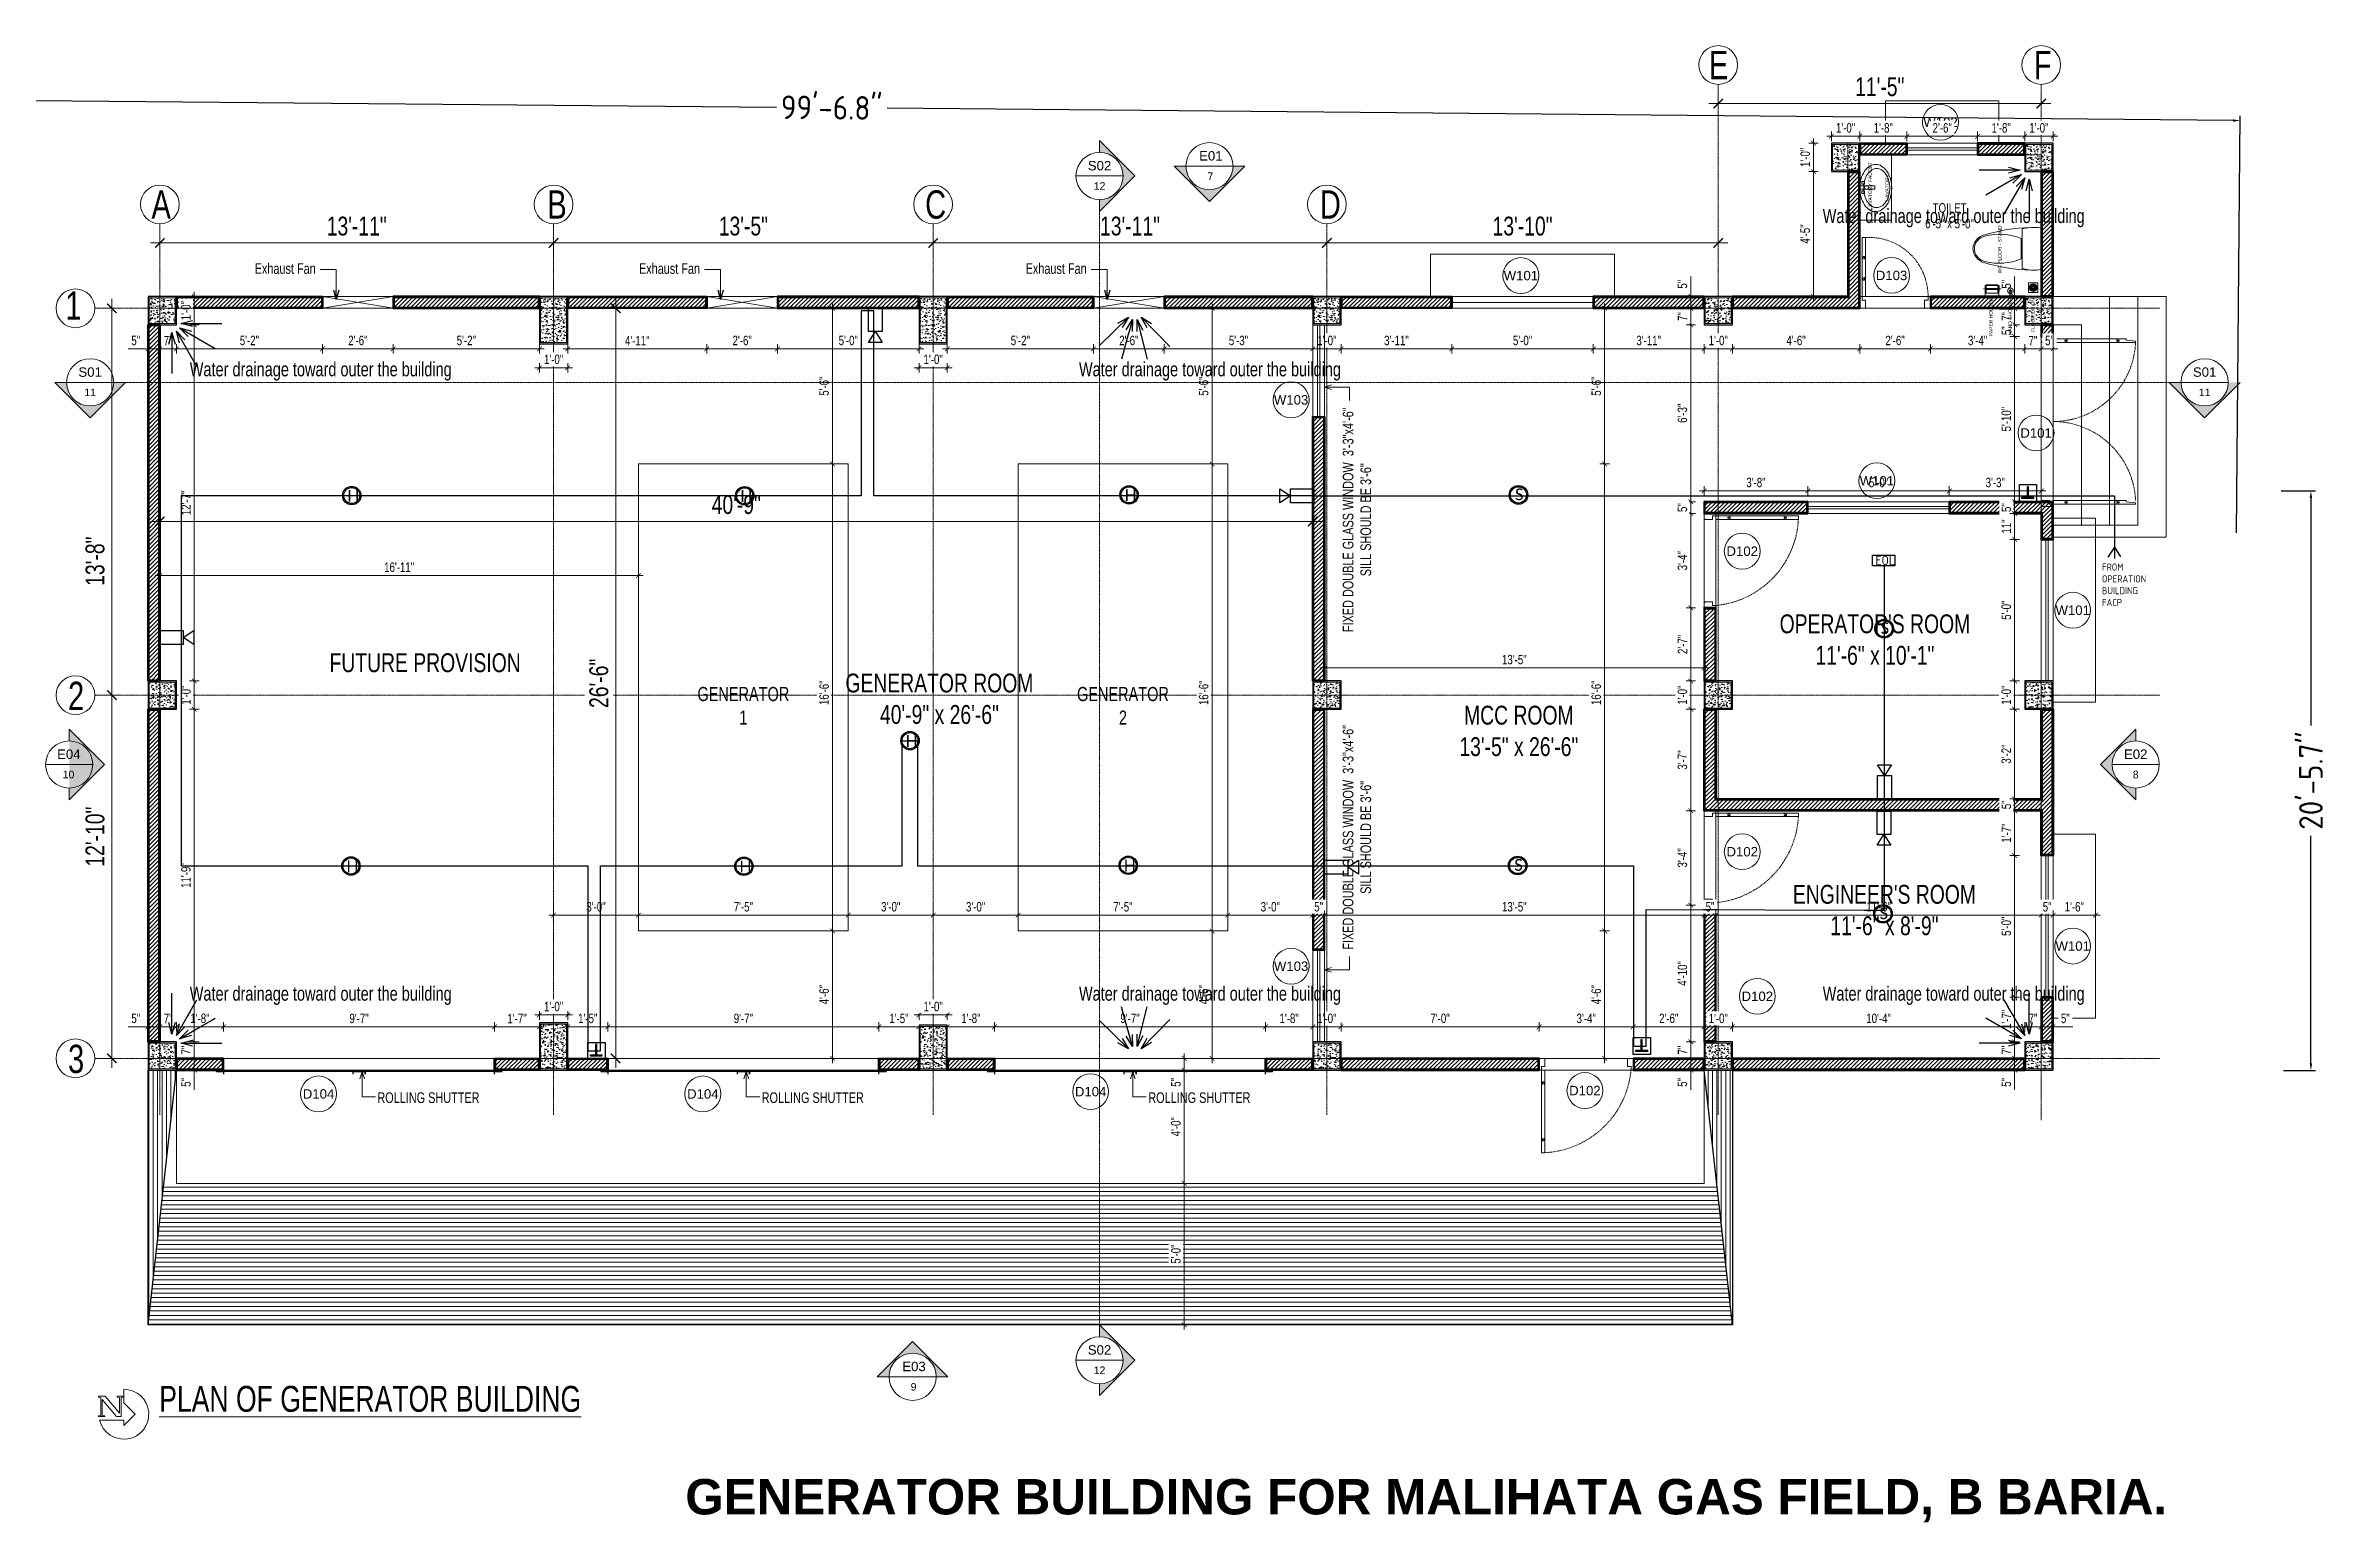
# Model space of a CAD drawing. Header units: inches. Extents: x 735 to 7643, y 526 to 1733.
# Drawn here: x 6218 to 7185, y 782 to 1408 of the extents above; entities that cross this region are included whole.
import ezdxf
from ezdxf.enums import TextEntityAlignment as Align

# ---------------------------------------------------------------- set-up
doc = ezdxf.new("R2010")
doc.units = ezdxf.units.IN
doc.header["$MEASUREMENT"] = 0
for name, pattern in [('ACAD_ISO12W100', [21, 12, -3, 0, -3, 0, -3]), ('CENTER', [2, 1.25, -0.25, 0.25, -0.25]), ('DASH', [0.35, 0.25, -0.1]), ('DASHED', [0.75, 0.5, -0.25]), ('PHANTOMX2', [5, 2.5, -0.5, 0.5, -0.5, 0.5, -0.5])]:
    doc.linetypes.add(name, pattern=pattern)
for name, color, linetype in [('COLLUM', 1, 'Continuous'), ('FREE-TEXT', 7, 'Continuous'), ('HEAT DETECTOR', 6, 'Continuous'), ('horn & strobe', 1, 'Continuous'), ('manual pull station', 1, 'Continuous'), ('smoke detector', 1, 'Continuous'), ('TEG BORDER', 7, 'Continuous'), ('zone wiring', 5, 'Continuous')]:
    doc.layers.add(name, color=color, linetype=linetype)
for name, color, linetype, lineweight in [('dim-8', 18, 'Continuous', 15), ('Dimension', 22, 'Continuous', 13), ('DOOR', 115, 'Continuous', 15), ('Elevation Marker', 252, 'Continuous', 15), ('FLOORTILE', 40, 'Continuous', 9), ('Generator Upstone', 50, 'Continuous', 15), ('Glass', 5, 'Continuous', 9), ('grid', 9, 'Continuous', 13), ('Grid marker', 161, 'Continuous', 15), ('Grid Text', 5, 'Continuous', 15), ('HACTH', 8, 'Continuous', 9), ('I-ANNO-LEGN', 7, 'Continuous', 15), ('I-DOOR-IDEN-N', 7, 'Continuous', 15), ('I-WC----EXST', 7, 'Continuous', 15), ('I-WC----N', 7, 'Continuous', 15), ('Parapet', 6, 'Continuous', 15), ('Plaster Line', 5, 'Continuous', 15), ('R_Hatch', 8, 'Continuous', 9), ('R_Marker', 4, 'Continuous', 13), ('Stair', 86, 'Continuous', 18), ('Sunshed', 5, 'Continuous', 15), ('Text-01', 253, 'Continuous', 15), ('Text-02', 253, 'Continuous', 15), ('wall 05', 3, 'Continuous', 40), ('WINDOW', 140, 'Continuous', 9)]:
    doc.layers.add(name, color=color, linetype=linetype, lineweight=lineweight)
doc.styles.add('1', font='isocp.shx')
doc.styles.add('Arial', font='arial.ttf')
doc.styles.get("Standard").update_dxf_attribs({"font": 'isocp3.shx'})
doc.styles.add('Swiss721', font='swisscl.ttf')
doc.styles.add('TEG BORDER', font='isocp.shx')
doc.dimstyles.new('dim-12', dxfattribs={"dimtxt": 10, "dimasz": 3, "dimexe": 3, "dimexo": 3, "dimgap": 0.09, "dimtad": 0, "dimdec": 0, "dimzin": 3, "dimdsep": 46, "dimlunit": 4, "dimtxsty": 'Standard', "dimblk": 'OBLIQUE', "dimblk1": 'DOT', "dimblk2": 'OBLIQUE', "dimcen": 0.09, "dimaunit": 1, "dimadec": 0, "dimazin": 0, "dimtfac": 0.5, "dimtdec": 0, "dimtix": 1, "dimtmove": 1, "dimatfit": 0, "dimldrblk": 'OBLIQUE', "dimfxl": 1, "dimtvp": 1, "dimtolj": 1, "dimtzin": 0, "dimarcsym": 0})
doc.dimstyles.new('DIM08', dxfattribs={"dimtxt": 8, "dimasz": 4, "dimexe": 4, "dimexo": 0, "dimgap": 3, "dimtad": 1, "dimdec": 1, "dimzin": 3, "dimdsep": 46, "dimlunit": 4, "dimtxsty": 'Swiss721', "dimblk": 'ARCHTICK', "dimcen": 0, "dimdle": 4, "dimclrd": 256, "dimclre": 256, "dimclrt": 256, "dimadec": 0, "dimazin": 0, "dimtfac": 1, "dimtdec": 1, "dimtofl": 0, "dimtmove": 0, "dimatfit": 3, "dimldrblk": 'ARCHTICK', "dimfxl": 4, "dimfxlon": 1, "dimtfill": 1, "dimtolj": 1, "dimtzin": 0, "dimlwd": 9, "dimlwe": 9, "dimarcsym": 0})
doc.dimstyles.new('Level Mark 4', dxfattribs={"dimscale": 0, "dimtxt": 4, "dimasz": 4, "dimexe": 1, "dimexo": 2, "dimgap": 1, "dimtad": 0, "dimdec": 1, "dimzin": 1, "dimdsep": 46, "dimlunit": 4, "dimtxsty": 'Swiss721', "dimblk": 'OPEN30', "dimcen": 0, "dimclrd": 256, "dimclre": 256, "dimclrt": 7, "dimadec": 0, "dimazin": 0, "dimtm": 1e-09, "dimtfac": 1, "dimtdec": 1, "dimtofl": 0, "dimtmove": 1, "dimatfit": 3, "dimldrblk": 'OPEN30', "dimfxl": 0, "dimtolj": 2, "dimtzin": 0, "dimlwd": 9, "dimlwe": 9, "dimarcsym": 0})
doc.dimstyles.get("Standard").update_dxf_attribs({"dimtxt": 2, "dimasz": 3, "dimexe": 2, "dimexo": 2, "dimgap": 1, "dimtad": 0, "dimtih": 1, "dimtoh": 1, "dimdec": 1, "dimzin": 0, "dimdsep": 46, "dimtxsty": 'Standard', "dimcen": 0, "dimclrd": 256, "dimclre": 256, "dimclrt": 256, "dimadec": 1, "dimazin": 0, "dimtfac": 1, "dimtdec": 1, "dimtofl": 0, "dimtmove": 0, "dimatfit": 3, "dimfxl": 1, "dimtolj": 1, "dimtzin": 0, "dimlwd": -1, "dimlwe": -1, "dimarcsym": 0})
pattern_1 = [(90, (-128355.9797, -171560.2456), (-1.875, 3e-16), [])]
pattern_2 = [(90, (-128498.9797, -171560.2456), (-1.875, 3e-16), [])]
pattern_3 = [(45, (-133166.8189, -170516.1327), (-0.8838834765, 0.8838834765), [])]

msp = doc.modelspace()

# ---------------------------------------------------------------- texts
at = {"layer": 'dim-8', "linetype": 'Continuous', "ltscale": 10, "style": 'Swiss721'}
for s, insert, char_height, attachment_point in [('\\A1;TOILET\\P6\'-5" x 5\'-0"', (7025.34, 1336.29), 4, 5), ('\\A1;Exhaust Fan', (6646.4, 1313.92), 4.5, 5), ('\\A1;OPERATOR\'S ROOM\\P11\'-6" x 10\'-1"', (6993.68, 1156.58), 8, 5), ('\\A1;FUTURE PROVISION', (6378.75, 1146.76), 8, 5), ('\\A1;GENERATOR\\P1', (6513.73, 1128.54), 6, 5), ('\\A1;GENERATOR\\P2', (6674.73, 1128.54), 6, 5), ('\\A1;MCC ROOM\\P13\'-5" x 26\'-6"', (6842.65, 1117.86), 8, 5), ('\\A1;ROLLING SHUTTER', (6358.5, 962.39), 4.5, 4), ('\\A1;ROLLING SHUTTER', (6521.5, 962.39), 4.5, 4)]:
    msp.add_mtext(s, dxfattribs=dict(at, insert=insert, char_height=char_height, attachment_point=attachment_point))
at = {"layer": 'dim-8', "linetype": 'Continuous', "ltscale": 10, "insert": (6774.01, 1207.43), "char_height": 4.5, "attachment_point": 5, "rotation": 90, "style": 'Swiss721'}
msp.add_mtext('\\A1;FIXED DOUBLE GLASS WINDOW  3\'-3"x4\'-6"\\PSILL SHOULD BE 3\'-6"', dxfattribs=at)
at = {"layer": 'Elevation Marker', "style": 'Arial'}
for tag, text, height, p in [('S02', 'De-A', 4, (6664.81, 1359.55)), ('12', 'IN-201', 3.2, (6664.81, 1350.53)), ('S01', 'De-A', 4, (7133.53, 1272.05)), ('11', 'IN-201', 3.2, (7133.53, 1263.03)), ('E02', 'De-A', 4, (7104.3, 1110.03)), ('8', 'IN-201', 3.2, (7104.3, 1101.01)), ('S02', 'De-A', 4, (6664.81, 857.46)), ('12', 'IN-201', 3.2, (6664.81, 848.43))]:
    msp.add_attdef(tag, text=text, height=height, dxfattribs=at).set_placement(p, align=Align.TOP_CENTER)
at = {"layer": 'FREE-TEXT', "insert": (6489.1, 800.72), "char_height": 15, "attachment_point": 1}
msp.add_mtext_dynamic_manual_height_columns('{\\fArial|b1|i0|c0|p34;GENERATOR BUILDING FOR MALIHATA GAS FIELD, B BARIA.}', width=626.4745, gutter_width=1, heights=[0], dxfattribs=at)
at = {"layer": 'Grid Text', "style": 'Swiss721'}
for s, p in [('E', (6927.35, 1400.21)), ('F', (7064.87, 1400.23)), ('A', (6266.8, 1341.09)), ('C', (6595.28, 1341.09)), ('D', (6762.7, 1341.09)), ('1', (6229.56, 1298.21)), ('3', (6230.71, 978.85))]:
    msp.add_text(s, height=12, dxfattribs=at).set_placement(p, align=Align.MIDDLE)
at = {"layer": 'I-ANNO-LEGN', "char_height": 1.5, "width": 28.7354, "attachment_point": 7, "rotation": 90, "style": 'Arial'}
for s, insert in [('LAVATORY FAUCET', (6992.42, 1338.85)), ('LAVATORY', (6999.64, 1342.7))]:
    msp.add_mtext(s, dxfattribs=dict(at, insert=insert))
at = {"layer": 'Text-01', "insert": (6265.98, 840.21), "char_height": 10.986, "width": 187.071, "attachment_point": 1, "style": 'Swiss721'}
msp.add_mtext('{\\LPLAN OF GENERATOR BUILDING\\H0.5006x;\\l   }', dxfattribs=at)
at = {"layer": 'Text-02', "insert": (6971.53, 1339.24), "char_height": 6, "width": 147.7295, "attachment_point": 1, "style": 'Swiss721'}
msp.add_mtext('Water drainage toward outer the building', dxfattribs=at)
at = {"layer": 'zone wiring', "color": 3, "insert": (7089.98, 1188.88), "char_height": 3, "attachment_point": 1}
msp.add_mtext_dynamic_manual_height_columns('FROM OPERATION BUILDING \\PFACP', width=15.1188, gutter_width=1, heights=[0], dxfattribs=at)

# ---------------------------------------------------------------- blocks, each defined once
blk = doc.blocks.new('A$C5AAA0143')
at = {"layer": 'Defpoints'}
for points in [[(-39.75, 5), (-40, 5), (-40, 4.75), (-39.75, 4.75)], [(-39.75, 0.25), (-40, 0.25), (-40, 0), (-39.75, 0)], [(0, 5), (-0.25, 5), (-0.25, 4.75), (0, 4.75)], [(0, 0.25), (-0.25, 0.25), (-0.25, 0), (0, 0)]]:
    blk.add_lwpolyline(points, close=True, dxfattribs=at)
at = {"layer": 'DOOR'}
for points in [[(-1.75, 10), (-2, 10), (-2, 11), (-2.5, 11), (-2.5, 5), (-1, 5), (-1, 11), (-1.5, 11), (-1.5, 10), (-1.75, 10), (-1.5, 10), (-1.5, 11), (-1, 11), (-1, 33.99), (-1.5, 33.99), (-1.5, 34.99), (-2, 34.99), (-2, 33.99), (-2.5, 33.99), (-2.5, 11), (-2.5, 39.99), (-1, 39.99), (-1, 33.99)], [(-39, 5), (-39, 3.5), (-37.5, 3.5), (-37.5, 0.25), (-37.75, 0.25), (-37.75, 0), (-39.75, 0), (-39.75, 0.25), (-40, 0.25), (-40, 4.75), (-39.75, 4.75), (-39.75, 5), (-39, 5)], [(-1, 5), (-1, 3.5), (-2.5, 3.5), (-2.5, 0.25), (-2.25, 0.25), (-2.25, 0), (-0.25, 0), (-0.25, 0.25), (0, 0.25), (0, 4.75), (-0.25, 4.75), (-0.25, 5), (-1, 5)]]:
    blk.add_lwpolyline(points, dxfattribs=at)
at = {"layer": 'DOOR', "linetype": 'DASHED', "lineweight": 0}
blk.add_arc((-0.49, 1.36), 38.68, 92.97286, 174.60302, dxfattribs=at)
at = {"layer": 'HACTH', "lineweight": 0, "ltscale": 10}
for p, q in [((-1.5, 5), (-39, 5)), ((-2.25, 0), (-37.75, 0))]:
    blk.add_line(p, q, dxfattribs=at)
blk = doc.blocks.new('_ArchTick')
at = {"color": 0, "linetype": 'ByBlock', "const_width": 0.15}
blk.add_lwpolyline([(-0.5, -0.5), (0.5, 0.5)], dxfattribs=at)
blk = doc.blocks.new('*D248')
at = {"layer": 'Defpoints', "color": 0, "transparency": 16777216}
for p in [(6266.23, 1332.91), (6433.23, 1332.91), (6433.23, 1324.79)]:
    blk.add_point(p, dxfattribs=at)
at = {"layer": 'Dimension', "lineweight": 9, "transparency": 16777216}
for p, q in [((6262.23, 1324.79), (6437.23, 1324.79)), ((6266.23, 1324.97), (6266.23, 1320.79)), ((6433.23, 1324.97), (6433.23, 1320.79))]:
    blk.add_line(p, q, dxfattribs=at)
at = {"layer": 'Dimension', "lineweight": 9, "transparency": 16777216, "xscale": 4, "yscale": 4, "zscale": 4, "rotation": 180}
blk.add_blockref('_ArchTick', (6266.23, 1324.79), dxfattribs=at)
at = {"layer": 'Dimension', "lineweight": 9, "transparency": 16777216, "xscale": 4, "yscale": 4, "zscale": 4}
blk.add_blockref('_ArchTick', (6433.23, 1324.79), dxfattribs=at)
at = {"layer": 'Dimension', "transparency": 16777216, "insert": (6349.73, 1331.89), "char_height": 8, "attachment_point": 5, "style": 'Swiss721', "bg_fill": 3, "box_fill_scale": 1.25, "bg_fill_color": 256, "bg_fill_true_color": 13158600, "bg_fill_transparency": 0}
blk.add_mtext('\\A1;13\'-11"', dxfattribs=at)
blk = doc.blocks.new('*D249')
at = {"layer": 'Defpoints', "color": 0, "transparency": 16777216}
for p in [(6433.23, 1332.91), (6594.23, 1324.79), (6594.23, 1324.79)]:
    blk.add_point(p, dxfattribs=at)
at = {"layer": 'Dimension', "lineweight": 9, "transparency": 16777216}
for p, q in [((6594.23, 1324.79), (6594.23, 1328.79)), ((6429.23, 1324.79), (6598.23, 1324.79)), ((6433.23, 1324.97), (6433.23, 1320.79))]:
    blk.add_line(p, q, dxfattribs=at)
at = {"layer": 'Dimension', "lineweight": 9, "transparency": 16777216, "xscale": 4, "yscale": 4, "zscale": 4, "rotation": 180}
blk.add_blockref('_ArchTick', (6433.23, 1324.79), dxfattribs=at)
at = {"layer": 'Dimension', "lineweight": 9, "transparency": 16777216, "xscale": 4, "yscale": 4, "zscale": 4}
blk.add_blockref('_ArchTick', (6594.23, 1324.79), dxfattribs=at)
at = {"layer": 'Dimension', "transparency": 16777216, "insert": (6513.73, 1331.89), "char_height": 8, "attachment_point": 5, "style": 'Swiss721', "bg_fill": 3, "box_fill_scale": 1.25, "bg_fill_color": 256, "bg_fill_true_color": 13158600, "bg_fill_transparency": 0}
blk.add_mtext('\\A1;13\'-5"', dxfattribs=at)
blk = doc.blocks.new('*D250')
at = {"layer": 'Defpoints', "color": 0, "transparency": 16777216}
for p in [(6594.23, 1324.79), (6761.23, 1324.79), (6761.23, 1324.79)]:
    blk.add_point(p, dxfattribs=at)
at = {"layer": 'Dimension', "lineweight": 9, "transparency": 16777216}
for p, q in [((6594.23, 1324.79), (6594.23, 1328.79)), ((6761.23, 1324.79), (6761.23, 1328.79)), ((6590.23, 1324.79), (6765.23, 1324.79))]:
    blk.add_line(p, q, dxfattribs=at)
at = {"layer": 'Dimension', "lineweight": 9, "transparency": 16777216, "xscale": 4, "yscale": 4, "zscale": 4, "rotation": 180}
blk.add_blockref('_ArchTick', (6594.23, 1324.79), dxfattribs=at)
at = {"layer": 'Dimension', "lineweight": 9, "transparency": 16777216, "xscale": 4, "yscale": 4, "zscale": 4}
blk.add_blockref('_ArchTick', (6761.23, 1324.79), dxfattribs=at)
at = {"layer": 'Dimension', "transparency": 16777216, "insert": (6677.73, 1331.89), "char_height": 8, "attachment_point": 5, "style": 'Swiss721', "bg_fill": 3, "box_fill_scale": 1.25, "bg_fill_color": 256, "bg_fill_true_color": 13158600, "bg_fill_transparency": 0}
blk.add_mtext('\\A1;13\'-11"', dxfattribs=at)
blk = doc.blocks.new('*D251')
at = {"layer": 'Defpoints', "color": 0, "transparency": 16777216}
for p in [(6761.23, 1324.79), (6927.23, 1324.79), (6927.23, 1324.79)]:
    blk.add_point(p, dxfattribs=at)
at = {"layer": 'Dimension', "lineweight": 9, "transparency": 16777216}
for p, q in [((6761.23, 1324.79), (6761.23, 1328.79)), ((6927.23, 1324.79), (6927.23, 1328.79)), ((6757.23, 1324.79), (6931.23, 1324.79))]:
    blk.add_line(p, q, dxfattribs=at)
at = {"layer": 'Dimension', "lineweight": 9, "transparency": 16777216, "xscale": 4, "yscale": 4, "zscale": 4, "rotation": 180}
blk.add_blockref('_ArchTick', (6761.23, 1324.79), dxfattribs=at)
at = {"layer": 'Dimension', "lineweight": 9, "transparency": 16777216, "xscale": 4, "yscale": 4, "zscale": 4}
blk.add_blockref('_ArchTick', (6927.23, 1324.79), dxfattribs=at)
at = {"layer": 'Dimension', "transparency": 16777216, "insert": (6844.23, 1331.89), "char_height": 8, "attachment_point": 5, "style": 'Swiss721', "bg_fill": 3, "box_fill_scale": 1.25, "bg_fill_color": 256, "bg_fill_true_color": 13158600, "bg_fill_transparency": 0}
blk.add_mtext('\\A1;13\'-10"', dxfattribs=at)
blk = doc.blocks.new('*D252')
at = {"layer": 'Defpoints', "color": 0, "transparency": 16777216}
for p in [(6927.23, 1383.91), (7064.23, 1383.91), (7064.23, 1381.91)]:
    blk.add_point(p, dxfattribs=at)
at = {"layer": 'Dimension', "lineweight": 9, "transparency": 16777216}
for p, q in [((6923.23, 1383.91), (7068.23, 1383.91)), ((6927.23, 1383.91), (6927.23, 1387.91)), ((7064.23, 1383.73), (7064.23, 1387.91))]:
    blk.add_line(p, q, dxfattribs=at)
at = {"layer": 'Dimension', "lineweight": 9, "transparency": 16777216, "xscale": 4, "yscale": 4, "zscale": 4, "rotation": 180}
blk.add_blockref('_ArchTick', (6927.23, 1383.91), dxfattribs=at)
at = {"layer": 'Dimension', "lineweight": 9, "transparency": 16777216, "xscale": 4, "yscale": 4, "zscale": 4}
blk.add_blockref('_ArchTick', (7064.23, 1383.91), dxfattribs=at)
at = {"layer": 'Dimension', "transparency": 16777216, "insert": (6995.73, 1390.99), "char_height": 8, "attachment_point": 5, "style": 'Swiss721', "bg_fill": 3, "box_fill_scale": 1.25, "bg_fill_color": 256, "bg_fill_true_color": 13158600, "bg_fill_transparency": 0}
blk.add_mtext('\\A1;11\'-5"', dxfattribs=at)
blk = doc.blocks.new('*D253')
at = {"layer": 'Defpoints', "color": 0, "transparency": 16777216}
for p in [(6245.86, 1297.08), (6254.65, 1297.08), (6259.65, 1133.08)]:
    blk.add_point(p, dxfattribs=at)
at = {"layer": 'Dimension', "lineweight": 9, "transparency": 16777216}
for p, q in [((6246.04, 1297.08), (6241.86, 1297.08)), ((6245.86, 1129.08), (6245.86, 1301.08)), ((6246.04, 1133.08), (6241.86, 1133.08))]:
    blk.add_line(p, q, dxfattribs=at)
at = {"layer": 'Dimension', "lineweight": 9, "transparency": 16777216, "xscale": 4, "yscale": 4, "zscale": 4}
for p, rotation in [((6245.86, 1297.08), 90), ((6245.86, 1133.08), 270)]:
    blk.add_blockref('_ArchTick', p, dxfattribs=dict(at, rotation=rotation))
at = {"layer": 'Dimension', "transparency": 16777216, "insert": (6238.76, 1189.86), "char_height": 8, "attachment_point": 5, "rotation": 90, "style": 'Swiss721', "bg_fill": 3, "box_fill_scale": 1.25, "bg_fill_color": 256, "bg_fill_true_color": 13158600, "bg_fill_transparency": 0}
blk.add_mtext('\\A1;13\'-8"', dxfattribs=at)
blk = doc.blocks.new('*D254')
at = {"layer": 'Defpoints', "color": 0, "transparency": 16777216}
for p in [(6872.02, 1231.08), (6872.02, 1033.08), (6879.04, 1033.08)]:
    blk.add_point(p, dxfattribs=at)
at = {"layer": 'Dimension', "lineweight": 9, "transparency": 16777216}
for p, q in [((6877.04, 1231.08), (6881.04, 1231.08)), ((6879.04, 1233.08), (6879.04, 1031.08)), ((6877.04, 1033.08), (6881.04, 1033.08))]:
    blk.add_line(p, q, dxfattribs=at)
at = {"layer": 'Dimension', "lineweight": 9, "transparency": 16777216, "xscale": 2, "yscale": 2, "zscale": 2}
for p, rotation in [((6879.04, 1231.08), 90), ((6879.04, 1033.08), 270)]:
    blk.add_blockref('_ArchTick', p, dxfattribs=dict(at, rotation=rotation))
at = {"layer": 'Dimension', "transparency": 16777216, "insert": (6875.49, 1134.08), "char_height": 4, "attachment_point": 5, "rotation": 90, "style": 'Swiss721', "bg_fill": 3, "box_fill_scale": 1.25, "bg_fill_color": 256, "bg_fill_true_color": 13158600, "bg_fill_transparency": 0}
blk.add_mtext('\\A1;16\'-6"', dxfattribs=at)
blk = doc.blocks.new('*D255')
at = {"layer": 'Defpoints', "color": 0, "transparency": 16777216}
for p in [(6866.83, 1297.08), (6879.04, 1297.08), (6872.02, 1231.08)]:
    blk.add_point(p, dxfattribs=at)
at = {"layer": 'Dimension', "lineweight": 9, "transparency": 16777216}
for p, q in [((6877.04, 1297.08), (6881.04, 1297.08)), ((6879.04, 1229.08), (6879.04, 1299.08)), ((6877.04, 1231.08), (6881.04, 1231.08))]:
    blk.add_line(p, q, dxfattribs=at)
at = {"layer": 'Dimension', "lineweight": 9, "transparency": 16777216, "xscale": 2, "yscale": 2, "zscale": 2}
for p, rotation in [((6879.04, 1297.08), 90), ((6879.04, 1231.08), 270)]:
    blk.add_blockref('_ArchTick', p, dxfattribs=dict(at, rotation=rotation))
at = {"layer": 'Dimension', "transparency": 16777216, "insert": (6875.49, 1264.08), "char_height": 4, "attachment_point": 5, "rotation": 90, "style": 'Swiss721', "bg_fill": 3, "box_fill_scale": 1.25, "bg_fill_color": 256, "bg_fill_true_color": 13158600, "bg_fill_transparency": 0}
blk.add_mtext('\\A1;5\'-6"', dxfattribs=at)
blk = doc.blocks.new('*D256')
at = {"layer": 'Defpoints', "color": 0, "transparency": 16777216}
for p in [(6872.02, 1033.08), (6879.04, 979.08), (6883.66, 979.08)]:
    blk.add_point(p, dxfattribs=at)
at = {"layer": 'Dimension', "lineweight": 9, "transparency": 16777216}
for p, q in [((6877.04, 1033.08), (6881.04, 1033.08)), ((6879.04, 1035.08), (6879.04, 977.08)), ((6881.04, 979.08), (6877.04, 979.08))]:
    blk.add_line(p, q, dxfattribs=at)
at = {"layer": 'Dimension', "lineweight": 9, "transparency": 16777216, "xscale": 2, "yscale": 2, "zscale": 2}
for p, rotation in [((6879.04, 1033.08), 90), ((6879.04, 979.08), 270)]:
    blk.add_blockref('_ArchTick', p, dxfattribs=dict(at, rotation=rotation))
at = {"layer": 'Dimension', "transparency": 16777216, "insert": (6875.49, 1006.08), "char_height": 4, "attachment_point": 5, "rotation": 90, "style": 'Swiss721', "bg_fill": 3, "box_fill_scale": 1.25, "bg_fill_color": 256, "bg_fill_true_color": 13158600, "bg_fill_transparency": 0}
blk.add_mtext('\\A1;4\'-6"', dxfattribs=at)
blk = doc.blocks.new('*D257')
at = {"layer": 'Defpoints', "color": 0, "transparency": 16777216}
for p in [(6705.02, 1231.08), (6705.02, 1033.08), (6712.54, 1033.08)]:
    blk.add_point(p, dxfattribs=at)
at = {"layer": 'Dimension', "lineweight": 9, "transparency": 16777216}
for p, q in [((6710.54, 1231.08), (6714.54, 1231.08)), ((6712.54, 1233.08), (6712.54, 1031.08)), ((6710.54, 1033.08), (6714.54, 1033.08))]:
    blk.add_line(p, q, dxfattribs=at)
at = {"layer": 'Dimension', "lineweight": 9, "transparency": 16777216, "xscale": 2, "yscale": 2, "zscale": 2}
for p, rotation in [((6712.54, 1231.08), 90), ((6712.54, 1033.08), 270)]:
    blk.add_blockref('_ArchTick', p, dxfattribs=dict(at, rotation=rotation))
at = {"layer": 'Dimension', "transparency": 16777216, "insert": (6708.99, 1134.08), "char_height": 4, "attachment_point": 5, "rotation": 90, "style": 'Swiss721', "bg_fill": 3, "box_fill_scale": 1.25, "bg_fill_color": 256, "bg_fill_true_color": 13158600, "bg_fill_transparency": 0}
blk.add_mtext('\\A1;16\'-6"', dxfattribs=at)
blk = doc.blocks.new('*D258')
at = {"layer": 'Defpoints', "color": 0, "transparency": 16777216}
for p in [(6719.23, 1039.78), (6630.23, 1013.88), (6719.23, 1013.88)]:
    blk.add_point(p, dxfattribs=at)
at = {"layer": 'Dimension', "lineweight": 9, "transparency": 16777216}
for p, q in [((6628.23, 1039.78), (6721.23, 1039.78)), ((6630.23, 1037.78), (6630.23, 1041.78)), ((6719.23, 1037.78), (6719.23, 1041.78))]:
    blk.add_line(p, q, dxfattribs=at)
at = {"layer": 'Dimension', "lineweight": 9, "transparency": 16777216, "xscale": 2, "yscale": 2, "zscale": 2, "rotation": 180}
blk.add_blockref('_ArchTick', (6630.23, 1039.78), dxfattribs=at)
at = {"layer": 'Dimension', "lineweight": 9, "transparency": 16777216, "xscale": 2, "yscale": 2, "zscale": 2}
blk.add_blockref('_ArchTick', (6719.23, 1039.78), dxfattribs=at)
at = {"layer": 'Dimension', "transparency": 16777216, "insert": (6674.73, 1043.33), "char_height": 4, "attachment_point": 5, "style": 'Swiss721', "bg_fill": 3, "box_fill_scale": 1.25, "bg_fill_color": 256, "bg_fill_true_color": 13158600, "bg_fill_transparency": 0}
blk.add_mtext('\\A1;7\'-5"', dxfattribs=at)
blk = doc.blocks.new('*D259')
at = {"layer": 'Defpoints', "color": 0, "transparency": 16777216}
for p in [(6702.83, 1297.08), (6712.54, 1297.08), (6705.02, 1231.08)]:
    blk.add_point(p, dxfattribs=at)
at = {"layer": 'Dimension', "lineweight": 9, "transparency": 16777216}
for p, q in [((6710.54, 1297.08), (6714.54, 1297.08)), ((6712.54, 1229.08), (6712.54, 1299.08)), ((6710.54, 1231.08), (6714.54, 1231.08))]:
    blk.add_line(p, q, dxfattribs=at)
at = {"layer": 'Dimension', "lineweight": 9, "transparency": 16777216, "xscale": 2, "yscale": 2, "zscale": 2}
for p, rotation in [((6712.54, 1297.08), 90), ((6712.54, 1231.08), 270)]:
    blk.add_blockref('_ArchTick', p, dxfattribs=dict(at, rotation=rotation))
at = {"layer": 'Dimension', "transparency": 16777216, "insert": (6708.99, 1264.08), "char_height": 4, "attachment_point": 5, "rotation": 90, "style": 'Swiss721', "bg_fill": 3, "box_fill_scale": 1.25, "bg_fill_color": 256, "bg_fill_true_color": 13158600, "bg_fill_transparency": 0}
blk.add_mtext('\\A1;5\'-6"', dxfattribs=at)
blk = doc.blocks.new('*D260')
at = {"layer": 'Defpoints', "color": 0, "transparency": 16777216}
for p in [(6705.02, 1033.08), (6712.45, 979.08), (6712.54, 979.08)]:
    blk.add_point(p, dxfattribs=at)
at = {"layer": 'Dimension', "lineweight": 9, "transparency": 16777216}
for p, q in [((6710.54, 1033.08), (6714.54, 1033.08)), ((6712.54, 1035.08), (6712.54, 977.08)), ((6712.45, 979.08), (6714.54, 979.08))]:
    blk.add_line(p, q, dxfattribs=at)
at = {"layer": 'Dimension', "lineweight": 9, "transparency": 16777216, "xscale": 2, "yscale": 2, "zscale": 2}
for p, rotation in [((6712.54, 1033.08), 90), ((6712.54, 979.08), 270)]:
    blk.add_blockref('_ArchTick', p, dxfattribs=dict(at, rotation=rotation))
at = {"layer": 'Dimension', "transparency": 16777216, "insert": (6708.99, 1006.08), "char_height": 4, "attachment_point": 5, "rotation": 90, "style": 'Swiss721', "bg_fill": 3, "box_fill_scale": 1.25, "bg_fill_color": 256, "bg_fill_true_color": 13158600, "bg_fill_transparency": 0}
blk.add_mtext('\\A1;4\'-6"', dxfattribs=at)
blk = doc.blocks.new('*D261')
at = {"layer": 'Defpoints', "color": 0, "transparency": 16777216}
for p in [(6594.23, 1039.78), (6594.23, 1034.78), (6630.23, 1034.78)]:
    blk.add_point(p, dxfattribs=at)
at = {"layer": 'Dimension', "lineweight": 9, "transparency": 16777216}
for p, q in [((6632.23, 1039.78), (6592.23, 1039.78)), ((6594.23, 1037.78), (6594.23, 1041.78)), ((6630.23, 1037.78), (6630.23, 1041.78))]:
    blk.add_line(p, q, dxfattribs=at)
at = {"layer": 'Dimension', "lineweight": 9, "transparency": 16777216, "xscale": 2, "yscale": 2, "zscale": 2, "rotation": 180}
blk.add_blockref('_ArchTick', (6594.23, 1039.78), dxfattribs=at)
at = {"layer": 'Dimension', "lineweight": 9, "transparency": 16777216, "xscale": 2, "yscale": 2, "zscale": 2}
blk.add_blockref('_ArchTick', (6630.23, 1039.78), dxfattribs=at)
at = {"layer": 'Dimension', "transparency": 16777216, "insert": (6612.23, 1043.34), "char_height": 4, "attachment_point": 5, "style": 'Swiss721', "bg_fill": 3, "box_fill_scale": 1.25, "bg_fill_color": 256, "bg_fill_true_color": 13158600, "bg_fill_transparency": 0}
blk.add_mtext('\\A1;3\'-0"', dxfattribs=at)
blk = doc.blocks.new('*D262')
at = {"layer": 'Defpoints', "color": 0, "transparency": 16777216}
for p in [(6755.23, 1039.78), (6719.23, 1034.78), (6755.23, 1034.78)]:
    blk.add_point(p, dxfattribs=at)
at = {"layer": 'Dimension', "lineweight": 9, "transparency": 16777216}
for p, q in [((6717.23, 1039.78), (6757.23, 1039.78)), ((6719.23, 1037.78), (6719.23, 1041.78)), ((6755.23, 1037.78), (6755.23, 1041.78))]:
    blk.add_line(p, q, dxfattribs=at)
at = {"layer": 'Dimension', "lineweight": 9, "transparency": 16777216, "xscale": 2, "yscale": 2, "zscale": 2, "rotation": 180}
blk.add_blockref('_ArchTick', (6719.23, 1039.78), dxfattribs=at)
at = {"layer": 'Dimension', "lineweight": 9, "transparency": 16777216, "xscale": 2, "yscale": 2, "zscale": 2}
blk.add_blockref('_ArchTick', (6755.23, 1039.78), dxfattribs=at)
at = {"layer": 'Dimension', "transparency": 16777216, "insert": (6737.23, 1043.34), "char_height": 4, "attachment_point": 5, "style": 'Swiss721', "bg_fill": 3, "box_fill_scale": 1.25, "bg_fill_color": 256, "bg_fill_true_color": 13158600, "bg_fill_transparency": 0}
blk.add_mtext('\\A1;3\'-0"', dxfattribs=at)
blk = doc.blocks.new('*D263')
at = {"layer": 'Defpoints', "color": 0, "transparency": 16777216}
for p in [(6544.02, 1231.08), (6544.02, 1033.08), (6551.54, 1033.08)]:
    blk.add_point(p, dxfattribs=at)
at = {"layer": 'Dimension', "lineweight": 9, "transparency": 16777216}
for p, q in [((6549.54, 1231.08), (6553.54, 1231.08)), ((6551.54, 1233.08), (6551.54, 1031.08)), ((6549.54, 1033.08), (6553.54, 1033.08))]:
    blk.add_line(p, q, dxfattribs=at)
at = {"layer": 'Dimension', "lineweight": 9, "transparency": 16777216, "xscale": 2, "yscale": 2, "zscale": 2}
for p, rotation in [((6551.54, 1231.08), 90), ((6551.54, 1033.08), 270)]:
    blk.add_blockref('_ArchTick', p, dxfattribs=dict(at, rotation=rotation))
at = {"layer": 'Dimension', "transparency": 16777216, "insert": (6547.99, 1134.08), "char_height": 4, "attachment_point": 5, "rotation": 90, "style": 'Swiss721', "bg_fill": 3, "box_fill_scale": 1.25, "bg_fill_color": 256, "bg_fill_true_color": 13158600, "bg_fill_transparency": 0}
blk.add_mtext('\\A1;16\'-6"', dxfattribs=at)
blk = doc.blocks.new('*D264')
at = {"layer": 'Defpoints', "color": 0, "transparency": 16777216}
for p in [(6558.23, 1039.78), (6469.23, 1013.88), (6558.23, 1013.88)]:
    blk.add_point(p, dxfattribs=at)
at = {"layer": 'Dimension', "lineweight": 9, "transparency": 16777216}
for p, q in [((6467.23, 1039.78), (6560.23, 1039.78)), ((6469.23, 1037.78), (6469.23, 1041.78)), ((6558.23, 1037.78), (6558.23, 1041.78))]:
    blk.add_line(p, q, dxfattribs=at)
at = {"layer": 'Dimension', "lineweight": 9, "transparency": 16777216, "xscale": 2, "yscale": 2, "zscale": 2, "rotation": 180}
blk.add_blockref('_ArchTick', (6469.23, 1039.78), dxfattribs=at)
at = {"layer": 'Dimension', "lineweight": 9, "transparency": 16777216, "xscale": 2, "yscale": 2, "zscale": 2}
blk.add_blockref('_ArchTick', (6558.23, 1039.78), dxfattribs=at)
at = {"layer": 'Dimension', "transparency": 16777216, "insert": (6513.73, 1043.33), "char_height": 4, "attachment_point": 5, "style": 'Swiss721', "bg_fill": 3, "box_fill_scale": 1.25, "bg_fill_color": 256, "bg_fill_true_color": 13158600, "bg_fill_transparency": 0}
blk.add_mtext('\\A1;7\'-5"', dxfattribs=at)
blk = doc.blocks.new('*D265')
at = {"layer": 'Defpoints', "color": 0, "transparency": 16777216}
for p in [(6538.83, 1297.08), (6551.54, 1297.08), (6544.02, 1231.08)]:
    blk.add_point(p, dxfattribs=at)
at = {"layer": 'Dimension', "lineweight": 9, "transparency": 16777216}
for p, q in [((6549.54, 1297.08), (6553.54, 1297.08)), ((6551.54, 1229.08), (6551.54, 1299.08)), ((6549.54, 1231.08), (6553.54, 1231.08))]:
    blk.add_line(p, q, dxfattribs=at)
at = {"layer": 'Dimension', "lineweight": 9, "transparency": 16777216, "xscale": 2, "yscale": 2, "zscale": 2}
for p, rotation in [((6551.54, 1297.08), 90), ((6551.54, 1231.08), 270)]:
    blk.add_blockref('_ArchTick', p, dxfattribs=dict(at, rotation=rotation))
at = {"layer": 'Dimension', "transparency": 16777216, "insert": (6547.99, 1264.08), "char_height": 4, "attachment_point": 5, "rotation": 90, "style": 'Swiss721', "bg_fill": 3, "box_fill_scale": 1.25, "bg_fill_color": 256, "bg_fill_true_color": 13158600, "bg_fill_transparency": 0}
blk.add_mtext('\\A1;5\'-6"', dxfattribs=at)
blk = doc.blocks.new('*D266')
at = {"layer": 'Defpoints', "color": 0, "transparency": 16777216}
for p in [(6544.02, 1033.08), (6548.45, 979.08), (6551.54, 979.08)]:
    blk.add_point(p, dxfattribs=at)
at = {"layer": 'Dimension', "lineweight": 9, "transparency": 16777216}
for p, q in [((6549.54, 1033.08), (6553.54, 1033.08)), ((6551.54, 1035.08), (6551.54, 977.08)), ((6549.54, 979.08), (6553.54, 979.08))]:
    blk.add_line(p, q, dxfattribs=at)
at = {"layer": 'Dimension', "lineweight": 9, "transparency": 16777216, "xscale": 2, "yscale": 2, "zscale": 2}
for p, rotation in [((6551.54, 1033.08), 90), ((6551.54, 979.08), 270)]:
    blk.add_blockref('_ArchTick', p, dxfattribs=dict(at, rotation=rotation))
at = {"layer": 'Dimension', "transparency": 16777216, "insert": (6547.99, 1006.08), "char_height": 4, "attachment_point": 5, "rotation": 90, "style": 'Swiss721', "bg_fill": 3, "box_fill_scale": 1.25, "bg_fill_color": 256, "bg_fill_true_color": 13158600, "bg_fill_transparency": 0}
blk.add_mtext('\\A1;4\'-6"', dxfattribs=at)
blk = doc.blocks.new('*D267')
at = {"layer": 'Defpoints', "color": 0, "transparency": 16777216}
for p in [(6433.23, 1066.78), (6433.23, 1039.78), (6469.23, 1034.78)]:
    blk.add_point(p, dxfattribs=at)
at = {"layer": 'Dimension', "lineweight": 9, "transparency": 16777216}
for p, q in [((6471.23, 1039.78), (6431.23, 1039.78)), ((6433.23, 1041.78), (6433.23, 1037.78)), ((6469.23, 1037.78), (6469.23, 1041.78))]:
    blk.add_line(p, q, dxfattribs=at)
at = {"layer": 'Dimension', "lineweight": 9, "transparency": 16777216, "xscale": 2, "yscale": 2, "zscale": 2, "rotation": 180}
blk.add_blockref('_ArchTick', (6433.23, 1039.78), dxfattribs=at)
at = {"layer": 'Dimension', "lineweight": 9, "transparency": 16777216, "xscale": 2, "yscale": 2, "zscale": 2}
blk.add_blockref('_ArchTick', (6469.23, 1039.78), dxfattribs=at)
at = {"layer": 'Dimension', "transparency": 16777216, "insert": (6451.23, 1043.34), "char_height": 4, "attachment_point": 5, "style": 'Swiss721', "bg_fill": 3, "box_fill_scale": 1.25, "bg_fill_color": 256, "bg_fill_true_color": 13158600, "bg_fill_transparency": 0}
blk.add_mtext('\\A1;3\'-0"', dxfattribs=at)
blk = doc.blocks.new('*D268')
at = {"layer": 'Defpoints', "color": 0, "transparency": 16777216}
for p in [(6594.23, 1039.78), (6558.23, 1034.78), (6594.23, 1034.78)]:
    blk.add_point(p, dxfattribs=at)
at = {"layer": 'Dimension', "lineweight": 9, "transparency": 16777216}
for p, q in [((6556.23, 1039.78), (6596.23, 1039.78)), ((6558.23, 1037.78), (6558.23, 1041.78)), ((6594.23, 1037.78), (6594.23, 1041.78))]:
    blk.add_line(p, q, dxfattribs=at)
at = {"layer": 'Dimension', "lineweight": 9, "transparency": 16777216, "xscale": 2, "yscale": 2, "zscale": 2, "rotation": 180}
blk.add_blockref('_ArchTick', (6558.23, 1039.78), dxfattribs=at)
at = {"layer": 'Dimension', "lineweight": 9, "transparency": 16777216, "xscale": 2, "yscale": 2, "zscale": 2}
blk.add_blockref('_ArchTick', (6594.23, 1039.78), dxfattribs=at)
at = {"layer": 'Dimension', "transparency": 16777216, "insert": (6576.23, 1043.34), "char_height": 4, "attachment_point": 5, "style": 'Swiss721', "bg_fill": 3, "box_fill_scale": 1.25, "bg_fill_color": 256, "bg_fill_true_color": 13158600, "bg_fill_transparency": 0}
blk.add_mtext('\\A1;3\'-0"', dxfattribs=at)
blk = doc.blocks.new('*D269')
at = {"layer": 'Defpoints', "color": 0, "transparency": 16777216}
for p in [(6245.86, 1133.08), (6254.65, 1133.08), (6259.65, 979.08)]:
    blk.add_point(p, dxfattribs=at)
at = {"layer": 'Dimension', "lineweight": 9, "transparency": 16777216}
for p, q in [((6246.04, 1133.08), (6241.86, 1133.08)), ((6245.86, 975.08), (6245.86, 1137.08)), ((6246.04, 979.08), (6241.86, 979.08))]:
    blk.add_line(p, q, dxfattribs=at)
at = {"layer": 'Dimension', "lineweight": 9, "transparency": 16777216, "xscale": 4, "yscale": 4, "zscale": 4}
for p, rotation in [((6245.86, 1133.08), 90), ((6245.86, 979.08), 270)]:
    blk.add_blockref('_ArchTick', p, dxfattribs=dict(at, rotation=rotation))
at = {"layer": 'Dimension', "transparency": 16777216, "insert": (6238.76, 1073.08), "char_height": 8, "attachment_point": 5, "rotation": 90, "style": 'Swiss721', "bg_fill": 3, "box_fill_scale": 1.25, "bg_fill_color": 256, "bg_fill_true_color": 13158600, "bg_fill_transparency": 0}
blk.add_mtext('\\A1;12\'-10"', dxfattribs=at)
blk = doc.blocks.new('A$C0AFB10A6')
at = {"layer": 'Defpoints'}
for points in [[(0.25, 72), (0.25, 71.75), (0, 71.75), (0, 72)], [(5, 72), (5, 71.75), (4.75, 71.75), (4.75, 72)], [(0.25, 0), (0.25, 0.25), (0, 0.25), (0, 0)], [(5, 0), (5, 0.25), (4.75, 0.25), (4.75, 0)]]:
    blk.add_lwpolyline(points, close=True, dxfattribs=at)
at = {"layer": 'DOOR'}
for points in [[(5, 71), (3.5, 71), (3.5, 69.5), (0.25, 69.5), (0.25, 69.75), (0, 69.75), (0, 71.75), (0.25, 71.75), (0.25, 72), (4.75, 72), (4.75, 71.75), (5, 71.75), (5, 71)], [(10, 70.25), (10, 70), (11, 70), (11, 69.5), (5, 69.5), (5, 71), (11, 71), (11, 70.5), (10, 70.5), (10, 70.25), (10, 70.5), (11, 70.5), (11, 71), (32, 71), (32, 70.5), (33, 70.5), (33, 70), (32, 70), (32, 69.5), (11, 69.5), (40, 69.5), (40, 70), (35.99, 70.5), (35.99, 71), (32, 71)], [(5, 1), (3.5, 1), (3.5, 2.5), (0.25, 2.5), (0.25, 2.25), (0, 2.25), (0, 0.25), (0.25, 0.25), (0.25, 0), (4.75, 0), (4.75, 0.25), (5, 0.25), (5, 1)], [(10, 1.75), (10, 1.5), (11, 1.5), (11, 1), (5, 1), (5, 2.5), (11, 2.5), (11, 2), (10, 2), (10, 1.75), (10, 2), (11, 2), (11, 2.5), (32, 2.5), (32, 2), (33, 2), (33, 1.5), (32, 1.5), (32, 1), (11, 1), (40, 1), (40, 1.5), (35.99, 2), (35.99, 2.5), (32, 2.5)]]:
    blk.add_lwpolyline(points, dxfattribs=at)
at = {"layer": 'DOOR', "linetype": 'DASHED', "lineweight": 0}
for centre, start, end in [((4.98, 71.06), 270.03801, 357.45308), ((4.98, 0.94), 2.54692, 89.96199)]:
    blk.add_arc(centre, 35.06, start, end, dxfattribs=at)
at = {"layer": 'HACTH', "lineweight": 0, "ltscale": 10}
for p, q in [((0, 1.03), (0, 69.75)), ((5, 1), (5, 71))]:
    blk.add_line(p, q, dxfattribs=at)
blk = doc.blocks.new('*D270')
at = {"layer": 'Dimension', "lineweight": 9, "transparency": 16777216}
for p, q in [((6441.23, 1271.87), (6425.23, 1271.87)), ((6427.23, 1273.87), (6427.23, 1269.87)), ((6439.23, 1273.87), (6439.23, 1269.87))]:
    blk.add_line(p, q, dxfattribs=at)
at = {"layer": 'Dimension', "lineweight": 9, "transparency": 16777216, "xscale": 2, "yscale": 2, "zscale": 2, "rotation": 180}
blk.add_blockref('_ArchTick', (6427.23, 1271.87), dxfattribs=at)
at = {"layer": 'Dimension', "lineweight": 9, "transparency": 16777216, "xscale": 2, "yscale": 2, "zscale": 2}
blk.add_blockref('_ArchTick', (6439.23, 1271.87), dxfattribs=at)
at = {"layer": 'Dimension', "transparency": 16777216, "insert": (6433.23, 1275.42), "char_height": 4, "attachment_point": 5, "style": 'Swiss721', "bg_fill": 3, "box_fill_scale": 1.25, "bg_fill_color": 256, "bg_fill_true_color": 13158600, "bg_fill_transparency": 0}
blk.add_mtext('\\A1;1\'-0"', dxfattribs=at)
at = {"layer": 'Defpoints', "color": 0, "transparency": 16777216}
for p in [(6427.23, 1273.91), (6427.23, 1271.87), (6439.23, 1274.08)]:
    blk.add_point(p, dxfattribs=at)
blk = doc.blocks.new('*D271')
at = {"layer": 'Defpoints', "color": 0, "transparency": 16777216}
for p in [(6365.23, 1297.08), (6427.23, 1281.91), (6427.23, 1279.87)]:
    blk.add_point(p, dxfattribs=at)
at = {"layer": 'Dimension', "lineweight": 9, "transparency": 16777216}
for p, q in [((6363.23, 1279.87), (6429.23, 1279.87)), ((6365.23, 1281.87), (6365.23, 1277.87)), ((6427.23, 1281.87), (6427.23, 1277.87))]:
    blk.add_line(p, q, dxfattribs=at)
at = {"layer": 'Dimension', "lineweight": 9, "transparency": 16777216, "xscale": 2, "yscale": 2, "zscale": 2, "rotation": 180}
blk.add_blockref('_ArchTick', (6365.23, 1279.87), dxfattribs=at)
at = {"layer": 'Dimension', "lineweight": 9, "transparency": 16777216, "xscale": 2, "yscale": 2, "zscale": 2}
blk.add_blockref('_ArchTick', (6427.23, 1279.87), dxfattribs=at)
at = {"layer": 'Dimension', "transparency": 16777216, "insert": (6396.23, 1283.42), "char_height": 4, "attachment_point": 5, "style": 'Swiss721', "bg_fill": 3, "box_fill_scale": 1.25, "bg_fill_color": 256, "bg_fill_true_color": 13158600, "bg_fill_transparency": 0}
blk.add_mtext('\\A1;5\'-2"', dxfattribs=at)
blk = doc.blocks.new('*D272')
at = {"layer": 'Defpoints', "color": 0, "transparency": 16777216}
for p in [(6335.23, 1297.08), (6365.23, 1297.08), (6335.23, 1279.87)]:
    blk.add_point(p, dxfattribs=at)
at = {"layer": 'Dimension', "lineweight": 9, "transparency": 16777216}
for p, q in [((6367.23, 1279.87), (6333.23, 1279.87)), ((6335.23, 1281.87), (6335.23, 1277.87)), ((6365.23, 1281.87), (6365.23, 1277.87))]:
    blk.add_line(p, q, dxfattribs=at)
at = {"layer": 'Dimension', "lineweight": 9, "transparency": 16777216, "xscale": 2, "yscale": 2, "zscale": 2, "rotation": 180}
blk.add_blockref('_ArchTick', (6335.23, 1279.87), dxfattribs=at)
at = {"layer": 'Dimension', "lineweight": 9, "transparency": 16777216, "xscale": 2, "yscale": 2, "zscale": 2}
blk.add_blockref('_ArchTick', (6365.23, 1279.87), dxfattribs=at)
at = {"layer": 'Dimension', "transparency": 16777216, "insert": (6350.23, 1283.42), "char_height": 4, "attachment_point": 5, "style": 'Swiss721', "bg_fill": 3, "box_fill_scale": 1.25, "bg_fill_color": 256, "bg_fill_true_color": 13158600, "bg_fill_transparency": 0}
blk.add_mtext('\\A1;2\'-6"', dxfattribs=at)
blk = doc.blocks.new('*D273')
at = {"layer": 'Defpoints', "color": 0, "transparency": 16777216}
for p in [(6335.23, 1297.08), (6273.23, 1290.08), (6335.23, 1279.87)]:
    blk.add_point(p, dxfattribs=at)
at = {"layer": 'Dimension', "lineweight": 9, "transparency": 16777216}
for p, q in [((6271.23, 1279.87), (6337.23, 1279.87)), ((6273.23, 1281.87), (6273.23, 1277.87)), ((6335.23, 1281.87), (6335.23, 1277.87))]:
    blk.add_line(p, q, dxfattribs=at)
at = {"layer": 'Dimension', "lineweight": 9, "transparency": 16777216, "xscale": 2, "yscale": 2, "zscale": 2, "rotation": 180}
blk.add_blockref('_ArchTick', (6273.23, 1279.87), dxfattribs=at)
at = {"layer": 'Dimension', "lineweight": 9, "transparency": 16777216, "xscale": 2, "yscale": 2, "zscale": 2}
blk.add_blockref('_ArchTick', (6335.23, 1279.87), dxfattribs=at)
at = {"layer": 'Dimension', "transparency": 16777216, "insert": (6304.23, 1283.42), "char_height": 4, "attachment_point": 5, "style": 'Swiss721', "bg_fill": 3, "box_fill_scale": 1.25, "bg_fill_color": 256, "bg_fill_true_color": 13158600, "bg_fill_transparency": 0}
blk.add_mtext('\\A1;5\'-2"', dxfattribs=at)
blk = doc.blocks.new('*D274')
at = {"layer": 'Dimension', "lineweight": 9, "transparency": 16777216}
for p, q in [((6275.23, 1279.87), (6264.23, 1279.87)), ((6266.23, 1281.87), (6266.23, 1277.87)), ((6273.23, 1281.87), (6273.23, 1277.87))]:
    blk.add_line(p, q, dxfattribs=at)
at = {"layer": 'Dimension', "lineweight": 9, "transparency": 16777216, "xscale": 2, "yscale": 2, "zscale": 2, "rotation": 180}
blk.add_blockref('_ArchTick', (6266.23, 1279.87), dxfattribs=at)
at = {"layer": 'Dimension', "lineweight": 9, "transparency": 16777216, "xscale": 2, "yscale": 2, "zscale": 2}
blk.add_blockref('_ArchTick', (6273.23, 1279.87), dxfattribs=at)
at = {"layer": 'Dimension', "transparency": 16777216, "insert": (6269.73, 1283.37), "char_height": 4, "attachment_point": 5, "style": 'Swiss721', "bg_fill": 3, "box_fill_scale": 1.25, "bg_fill_color": 256, "bg_fill_true_color": 13158600, "bg_fill_transparency": 0}
blk.add_mtext('\\A1;7"', dxfattribs=at)
at = {"layer": 'Defpoints', "color": 0, "transparency": 16777216}
for p in [(6266.23, 1287.61), (6273.23, 1290.08), (6266.23, 1279.87)]:
    blk.add_point(p, dxfattribs=at)
blk = doc.blocks.new('*D275')
at = {"layer": 'Defpoints', "color": 0, "transparency": 16777216}
for p in [(6266.23, 1287.61), (6266.23, 1279.87)]:
    blk.add_point(p, dxfattribs=at)
at = {"layer": 'Dimension', "lineweight": 9, "transparency": 16777216}
for p, q in [((6261.23, 1279.87), (6252.81, 1279.87)), ((6266.23, 1279.87), (6259.23, 1279.87)), ((6261.23, 1281.87), (6261.23, 1277.87)), ((6266.23, 1281.87), (6266.23, 1277.87))]:
    blk.add_line(p, q, dxfattribs=at)
at = {"layer": 'Dimension', "lineweight": 9, "transparency": 16777216, "xscale": 2, "yscale": 2, "zscale": 2, "rotation": 180}
blk.add_blockref('_ArchTick', (6261.23, 1279.87), dxfattribs=at)
at = {"layer": 'Dimension', "lineweight": 9, "transparency": 16777216, "xscale": 2, "yscale": 2, "zscale": 2}
blk.add_blockref('_ArchTick', (6266.23, 1279.87), dxfattribs=at)
at = {"layer": 'Dimension', "transparency": 16777216, "insert": (6256.02, 1283.41), "char_height": 4, "attachment_point": 5, "style": 'Swiss721', "bg_fill": 3, "box_fill_scale": 1.25, "bg_fill_color": 256, "bg_fill_true_color": 13158600, "bg_fill_transparency": 0}
blk.add_mtext('\\A1;5"', dxfattribs=at)
at = {"layer": 'Defpoints', "color": 0, "transparency": 16777216}
blk.add_point((6261.23, 1288.99), dxfattribs=at)
blk = doc.blocks.new('*D276')
at = {"layer": 'Defpoints', "color": 0, "transparency": 16777216}
for p in [(6498.23, 1297.08), (6439.23, 1281.91), (6439.23, 1279.87)]:
    blk.add_point(p, dxfattribs=at)
at = {"layer": 'Dimension', "lineweight": 9, "transparency": 16777216}
for p, q in [((6500.23, 1279.87), (6437.23, 1279.87)), ((6439.23, 1281.87), (6439.23, 1277.87)), ((6498.23, 1281.87), (6498.23, 1277.87))]:
    blk.add_line(p, q, dxfattribs=at)
at = {"layer": 'Dimension', "lineweight": 9, "transparency": 16777216, "xscale": 2, "yscale": 2, "zscale": 2, "rotation": 180}
blk.add_blockref('_ArchTick', (6439.23, 1279.87), dxfattribs=at)
at = {"layer": 'Dimension', "lineweight": 9, "transparency": 16777216, "xscale": 2, "yscale": 2, "zscale": 2}
blk.add_blockref('_ArchTick', (6498.23, 1279.87), dxfattribs=at)
at = {"layer": 'Dimension', "transparency": 16777216, "insert": (6468.73, 1283.37), "char_height": 4, "attachment_point": 5, "style": 'Swiss721', "bg_fill": 3, "box_fill_scale": 1.25, "bg_fill_color": 256, "bg_fill_true_color": 13158600, "bg_fill_transparency": 0}
blk.add_mtext('\\A1;4\'-11"', dxfattribs=at)
blk = doc.blocks.new('*D277')
at = {"layer": 'Defpoints', "color": 0, "transparency": 16777216}
for p in [(6498.23, 1297.08), (6528.23, 1297.08), (6528.23, 1279.87)]:
    blk.add_point(p, dxfattribs=at)
at = {"layer": 'Dimension', "lineweight": 9, "transparency": 16777216}
for p, q in [((6496.23, 1279.87), (6530.23, 1279.87)), ((6498.23, 1281.87), (6498.23, 1277.87)), ((6528.23, 1281.87), (6528.23, 1277.87))]:
    blk.add_line(p, q, dxfattribs=at)
at = {"layer": 'Dimension', "lineweight": 9, "transparency": 16777216, "xscale": 2, "yscale": 2, "zscale": 2, "rotation": 180}
blk.add_blockref('_ArchTick', (6498.23, 1279.87), dxfattribs=at)
at = {"layer": 'Dimension', "lineweight": 9, "transparency": 16777216, "xscale": 2, "yscale": 2, "zscale": 2}
blk.add_blockref('_ArchTick', (6528.23, 1279.87), dxfattribs=at)
at = {"layer": 'Dimension', "transparency": 16777216, "insert": (6513.23, 1283.42), "char_height": 4, "attachment_point": 5, "style": 'Swiss721', "bg_fill": 3, "box_fill_scale": 1.25, "bg_fill_color": 256, "bg_fill_true_color": 13158600, "bg_fill_transparency": 0}
blk.add_mtext('\\A1;2\'-6"', dxfattribs=at)
blk = doc.blocks.new('*D278')
at = {"layer": 'Defpoints', "color": 0, "transparency": 16777216}
for p in [(6528.23, 1297.08), (6588.23, 1290.08), (6588.23, 1279.87)]:
    blk.add_point(p, dxfattribs=at)
at = {"layer": 'Dimension', "lineweight": 9, "transparency": 16777216}
for p, q in [((6526.23, 1279.87), (6590.23, 1279.87)), ((6528.23, 1281.87), (6528.23, 1277.87)), ((6588.23, 1281.87), (6588.23, 1277.87))]:
    blk.add_line(p, q, dxfattribs=at)
at = {"layer": 'Dimension', "lineweight": 9, "transparency": 16777216, "xscale": 2, "yscale": 2, "zscale": 2, "rotation": 180}
blk.add_blockref('_ArchTick', (6528.23, 1279.87), dxfattribs=at)
at = {"layer": 'Dimension', "lineweight": 9, "transparency": 16777216, "xscale": 2, "yscale": 2, "zscale": 2}
blk.add_blockref('_ArchTick', (6588.23, 1279.87), dxfattribs=at)
at = {"layer": 'Dimension', "transparency": 16777216, "insert": (6558.23, 1283.42), "char_height": 4, "attachment_point": 5, "style": 'Swiss721', "bg_fill": 3, "box_fill_scale": 1.25, "bg_fill_color": 256, "bg_fill_true_color": 13158600, "bg_fill_transparency": 0}
blk.add_mtext('\\A1;5\'-0"', dxfattribs=at)
blk = doc.blocks.new('*D279')
at = {"layer": 'Defpoints', "color": 0, "transparency": 16777216}
for p in [(6692.23, 1297.08), (6755.23, 1290.08), (6755.23, 1279.87)]:
    blk.add_point(p, dxfattribs=at)
at = {"layer": 'Dimension', "lineweight": 9, "transparency": 16777216}
for p, q in [((6690.23, 1279.87), (6757.23, 1279.87)), ((6692.23, 1281.87), (6692.23, 1277.87)), ((6755.23, 1281.87), (6755.23, 1277.87))]:
    blk.add_line(p, q, dxfattribs=at)
at = {"layer": 'Dimension', "lineweight": 9, "transparency": 16777216, "xscale": 2, "yscale": 2, "zscale": 2, "rotation": 180}
blk.add_blockref('_ArchTick', (6692.23, 1279.87), dxfattribs=at)
at = {"layer": 'Dimension', "lineweight": 9, "transparency": 16777216, "xscale": 2, "yscale": 2, "zscale": 2}
blk.add_blockref('_ArchTick', (6755.23, 1279.87), dxfattribs=at)
at = {"layer": 'Dimension', "transparency": 16777216, "insert": (6723.73, 1283.42), "char_height": 4, "attachment_point": 5, "style": 'Swiss721', "bg_fill": 3, "box_fill_scale": 1.25, "bg_fill_color": 256, "bg_fill_true_color": 13158600, "bg_fill_transparency": 0}
blk.add_mtext('\\A1;5\'-3"', dxfattribs=at)
blk = doc.blocks.new('*D280')
at = {"layer": 'Defpoints', "color": 0, "transparency": 16777216}
for p in [(6662.23, 1297.08), (6692.23, 1297.08), (6662.23, 1279.87)]:
    blk.add_point(p, dxfattribs=at)
at = {"layer": 'Dimension', "lineweight": 9, "transparency": 16777216}
for p, q in [((6694.23, 1279.87), (6660.23, 1279.87)), ((6662.23, 1281.87), (6662.23, 1277.87)), ((6692.23, 1281.87), (6692.23, 1277.87))]:
    blk.add_line(p, q, dxfattribs=at)
at = {"layer": 'Dimension', "lineweight": 9, "transparency": 16777216, "xscale": 2, "yscale": 2, "zscale": 2, "rotation": 180}
blk.add_blockref('_ArchTick', (6662.23, 1279.87), dxfattribs=at)
at = {"layer": 'Dimension', "lineweight": 9, "transparency": 16777216, "xscale": 2, "yscale": 2, "zscale": 2}
blk.add_blockref('_ArchTick', (6692.23, 1279.87), dxfattribs=at)
at = {"layer": 'Dimension', "transparency": 16777216, "insert": (6677.23, 1283.42), "char_height": 4, "attachment_point": 5, "style": 'Swiss721', "bg_fill": 3, "box_fill_scale": 1.25, "bg_fill_color": 256, "bg_fill_true_color": 13158600, "bg_fill_transparency": 0}
blk.add_mtext('\\A1;2\'-6"', dxfattribs=at)
blk = doc.blocks.new('*D281')
at = {"layer": 'Defpoints', "color": 0, "transparency": 16777216}
for p in [(6662.23, 1297.08), (6600.23, 1290.08), (6600.23, 1279.87)]:
    blk.add_point(p, dxfattribs=at)
at = {"layer": 'Dimension', "lineweight": 9, "transparency": 16777216}
for p, q in [((6664.23, 1279.87), (6598.23, 1279.87)), ((6600.23, 1281.87), (6600.23, 1277.87)), ((6662.23, 1281.87), (6662.23, 1277.87))]:
    blk.add_line(p, q, dxfattribs=at)
at = {"layer": 'Dimension', "lineweight": 9, "transparency": 16777216, "xscale": 2, "yscale": 2, "zscale": 2, "rotation": 180}
blk.add_blockref('_ArchTick', (6600.23, 1279.87), dxfattribs=at)
at = {"layer": 'Dimension', "lineweight": 9, "transparency": 16777216, "xscale": 2, "yscale": 2, "zscale": 2}
blk.add_blockref('_ArchTick', (6662.23, 1279.87), dxfattribs=at)
at = {"layer": 'Dimension', "transparency": 16777216, "insert": (6631.23, 1283.42), "char_height": 4, "attachment_point": 5, "style": 'Swiss721', "bg_fill": 3, "box_fill_scale": 1.25, "bg_fill_color": 256, "bg_fill_true_color": 13158600, "bg_fill_transparency": 0}
blk.add_mtext('\\A1;5\'-2"', dxfattribs=at)
blk = doc.blocks.new('*D282')
at = {"layer": 'Defpoints', "color": 0, "transparency": 16777216}
for p in [(6814.23, 1297.08), (6767.23, 1290.08), (6767.23, 1279.87)]:
    blk.add_point(p, dxfattribs=at)
at = {"layer": 'Dimension', "lineweight": 9, "transparency": 16777216}
for p, q in [((6816.23, 1279.87), (6765.23, 1279.87)), ((6767.23, 1281.87), (6767.23, 1277.87)), ((6814.23, 1281.87), (6814.23, 1277.87))]:
    blk.add_line(p, q, dxfattribs=at)
at = {"layer": 'Dimension', "lineweight": 9, "transparency": 16777216, "xscale": 2, "yscale": 2, "zscale": 2, "rotation": 180}
blk.add_blockref('_ArchTick', (6767.23, 1279.87), dxfattribs=at)
at = {"layer": 'Dimension', "lineweight": 9, "transparency": 16777216, "xscale": 2, "yscale": 2, "zscale": 2}
blk.add_blockref('_ArchTick', (6814.23, 1279.87), dxfattribs=at)
at = {"layer": 'Dimension', "transparency": 16777216, "insert": (6790.73, 1283.42), "char_height": 4, "attachment_point": 5, "style": 'Swiss721', "bg_fill": 3, "box_fill_scale": 1.25, "bg_fill_color": 256, "bg_fill_true_color": 13158600, "bg_fill_transparency": 0}
blk.add_mtext('\\A1;3\'-11"', dxfattribs=at)
blk = doc.blocks.new('*D283')
at = {"layer": 'Defpoints', "color": 0, "transparency": 16777216}
for p in [(6814.23, 1297.08), (6874.23, 1297.08), (6874.23, 1279.87)]:
    blk.add_point(p, dxfattribs=at)
at = {"layer": 'Dimension', "lineweight": 9, "transparency": 16777216}
for p, q in [((6812.23, 1279.87), (6876.23, 1279.87)), ((6814.23, 1281.87), (6814.23, 1277.87)), ((6874.23, 1281.87), (6874.23, 1277.87))]:
    blk.add_line(p, q, dxfattribs=at)
at = {"layer": 'Dimension', "lineweight": 9, "transparency": 16777216, "xscale": 2, "yscale": 2, "zscale": 2, "rotation": 180}
blk.add_blockref('_ArchTick', (6814.23, 1279.87), dxfattribs=at)
at = {"layer": 'Dimension', "lineweight": 9, "transparency": 16777216, "xscale": 2, "yscale": 2, "zscale": 2}
blk.add_blockref('_ArchTick', (6874.23, 1279.87), dxfattribs=at)
at = {"layer": 'Dimension', "transparency": 16777216, "insert": (6844.23, 1283.42), "char_height": 4, "attachment_point": 5, "style": 'Swiss721', "bg_fill": 3, "box_fill_scale": 1.25, "bg_fill_color": 256, "bg_fill_true_color": 13158600, "bg_fill_transparency": 0}
blk.add_mtext('\\A1;5\'-0"', dxfattribs=at)
blk = doc.blocks.new('*D284')
at = {"layer": 'Dimension', "lineweight": 9, "transparency": 16777216}
for p, q in [((6935.23, 1279.87), (6919.23, 1279.87)), ((6921.23, 1281.87), (6921.23, 1277.87)), ((6933.23, 1281.87), (6933.23, 1277.87))]:
    blk.add_line(p, q, dxfattribs=at)
at = {"layer": 'Dimension', "lineweight": 9, "transparency": 16777216, "xscale": 2, "yscale": 2, "zscale": 2, "rotation": 180}
blk.add_blockref('_ArchTick', (6921.23, 1279.87), dxfattribs=at)
at = {"layer": 'Dimension', "lineweight": 9, "transparency": 16777216, "xscale": 2, "yscale": 2, "zscale": 2}
blk.add_blockref('_ArchTick', (6933.23, 1279.87), dxfattribs=at)
at = {"layer": 'Dimension', "transparency": 16777216, "insert": (6927.23, 1283.42), "char_height": 4, "attachment_point": 5, "style": 'Swiss721', "bg_fill": 3, "box_fill_scale": 1.25, "bg_fill_color": 256, "bg_fill_true_color": 13158600, "bg_fill_transparency": 0}
blk.add_mtext('\\A1;1\'-0"', dxfattribs=at)
at = {"layer": 'Defpoints', "color": 0, "transparency": 16777216}
for p in [(6921.23, 1290.08), (6933.23, 1290.08), (6921.23, 1279.87)]:
    blk.add_point(p, dxfattribs=at)
blk = doc.blocks.new('*D285')
at = {"layer": 'Defpoints', "color": 0, "transparency": 16777216}
for p in [(6987.23, 1297.08), (6933.23, 1290.08), (6933.23, 1279.87)]:
    blk.add_point(p, dxfattribs=at)
at = {"layer": 'Dimension', "lineweight": 9, "transparency": 16777216}
for p, q in [((6989.23, 1279.87), (6931.23, 1279.87)), ((6933.23, 1281.87), (6933.23, 1277.87)), ((6987.23, 1281.87), (6987.23, 1277.87))]:
    blk.add_line(p, q, dxfattribs=at)
at = {"layer": 'Dimension', "lineweight": 9, "transparency": 16777216, "xscale": 2, "yscale": 2, "zscale": 2, "rotation": 180}
blk.add_blockref('_ArchTick', (6933.23, 1279.87), dxfattribs=at)
at = {"layer": 'Dimension', "lineweight": 9, "transparency": 16777216, "xscale": 2, "yscale": 2, "zscale": 2}
blk.add_blockref('_ArchTick', (6987.23, 1279.87), dxfattribs=at)
at = {"layer": 'Dimension', "transparency": 16777216, "insert": (6960.23, 1283.42), "char_height": 4, "attachment_point": 5, "style": 'Swiss721', "bg_fill": 3, "box_fill_scale": 1.25, "bg_fill_color": 256, "bg_fill_true_color": 13158600, "bg_fill_transparency": 0}
blk.add_mtext('\\A1;4\'-6"', dxfattribs=at)
blk = doc.blocks.new('*D286')
at = {"layer": 'Defpoints', "color": 0, "transparency": 16777216}
for p in [(6874.23, 1297.08), (6921.23, 1290.08), (6921.23, 1279.87)]:
    blk.add_point(p, dxfattribs=at)
at = {"layer": 'Dimension', "lineweight": 9, "transparency": 16777216}
for p, q in [((6872.23, 1279.87), (6923.23, 1279.87)), ((6874.23, 1281.87), (6874.23, 1277.87)), ((6921.23, 1281.87), (6921.23, 1277.87))]:
    blk.add_line(p, q, dxfattribs=at)
at = {"layer": 'Dimension', "lineweight": 9, "transparency": 16777216, "xscale": 2, "yscale": 2, "zscale": 2, "rotation": 180}
blk.add_blockref('_ArchTick', (6874.23, 1279.87), dxfattribs=at)
at = {"layer": 'Dimension', "lineweight": 9, "transparency": 16777216, "xscale": 2, "yscale": 2, "zscale": 2}
blk.add_blockref('_ArchTick', (6921.23, 1279.87), dxfattribs=at)
at = {"layer": 'Dimension', "transparency": 16777216, "insert": (6897.73, 1283.42), "char_height": 4, "attachment_point": 5, "style": 'Swiss721', "bg_fill": 3, "box_fill_scale": 1.25, "bg_fill_color": 256, "bg_fill_true_color": 13158600, "bg_fill_transparency": 0}
blk.add_mtext('\\A1;3\'-11"', dxfattribs=at)
blk = doc.blocks.new('*D287')
at = {"layer": 'Defpoints', "color": 0, "transparency": 16777216}
for p in [(6987.23, 1297.08), (7017.23, 1297.08), (7017.23, 1279.87)]:
    blk.add_point(p, dxfattribs=at)
at = {"layer": 'Dimension', "lineweight": 9, "transparency": 16777216}
for p, q in [((6985.23, 1279.87), (7019.23, 1279.87)), ((6987.23, 1281.87), (6987.23, 1277.87)), ((7017.23, 1281.87), (7017.23, 1277.87))]:
    blk.add_line(p, q, dxfattribs=at)
at = {"layer": 'Dimension', "lineweight": 9, "transparency": 16777216, "xscale": 2, "yscale": 2, "zscale": 2, "rotation": 180}
blk.add_blockref('_ArchTick', (6987.23, 1279.87), dxfattribs=at)
at = {"layer": 'Dimension', "lineweight": 9, "transparency": 16777216, "xscale": 2, "yscale": 2, "zscale": 2}
blk.add_blockref('_ArchTick', (7017.23, 1279.87), dxfattribs=at)
at = {"layer": 'Dimension', "transparency": 16777216, "insert": (7002.23, 1283.42), "char_height": 4, "attachment_point": 5, "style": 'Swiss721', "bg_fill": 3, "box_fill_scale": 1.25, "bg_fill_color": 256, "bg_fill_true_color": 13158600, "bg_fill_transparency": 0}
blk.add_mtext('\\A1;2\'-6"', dxfattribs=at)
blk = doc.blocks.new('*D288')
at = {"layer": 'Defpoints', "color": 0, "transparency": 16777216}
for p in [(7017.23, 1297.08), (7057.23, 1290.08), (7057.23, 1279.87)]:
    blk.add_point(p, dxfattribs=at)
at = {"layer": 'Dimension', "lineweight": 9, "transparency": 16777216}
for p, q in [((7015.23, 1279.87), (7059.23, 1279.87)), ((7017.23, 1281.87), (7017.23, 1277.87)), ((7057.23, 1281.87), (7057.23, 1277.87))]:
    blk.add_line(p, q, dxfattribs=at)
at = {"layer": 'Dimension', "lineweight": 9, "transparency": 16777216, "xscale": 2, "yscale": 2, "zscale": 2, "rotation": 180}
blk.add_blockref('_ArchTick', (7017.23, 1279.87), dxfattribs=at)
at = {"layer": 'Dimension', "lineweight": 9, "transparency": 16777216, "xscale": 2, "yscale": 2, "zscale": 2}
blk.add_blockref('_ArchTick', (7057.23, 1279.87), dxfattribs=at)
at = {"layer": 'Dimension', "transparency": 16777216, "insert": (7037.23, 1283.42), "char_height": 4, "attachment_point": 5, "style": 'Swiss721', "bg_fill": 3, "box_fill_scale": 1.25, "bg_fill_color": 256, "bg_fill_true_color": 13158600, "bg_fill_transparency": 0}
blk.add_mtext('\\A1;3\'-4"', dxfattribs=at)
blk = doc.blocks.new('*D289')
at = {"layer": 'Dimension', "lineweight": 9, "transparency": 16777216}
for p, q in [((7071.23, 1279.87), (7062.23, 1279.87)), ((7064.23, 1281.87), (7064.23, 1277.87)), ((7069.23, 1281.87), (7069.23, 1277.87))]:
    blk.add_line(p, q, dxfattribs=at)
at = {"layer": 'Dimension', "lineweight": 9, "transparency": 16777216, "xscale": 2, "yscale": 2, "zscale": 2, "rotation": 180}
blk.add_blockref('_ArchTick', (7064.23, 1279.87), dxfattribs=at)
at = {"layer": 'Dimension', "lineweight": 9, "transparency": 16777216, "xscale": 2, "yscale": 2, "zscale": 2}
blk.add_blockref('_ArchTick', (7069.23, 1279.87), dxfattribs=at)
at = {"layer": 'Dimension', "transparency": 16777216, "insert": (7067.73, 1283.41), "char_height": 4, "attachment_point": 5, "style": 'Swiss721', "bg_fill": 3, "box_fill_scale": 1.25, "bg_fill_color": 256, "bg_fill_true_color": 13158600, "bg_fill_transparency": 0}
blk.add_mtext('\\A1;5"', dxfattribs=at)
at = {"layer": 'Defpoints', "color": 0, "transparency": 16777216}
for p in [(7069.23, 1290.08), (7064.23, 1285.08), (7064.23, 1279.87)]:
    blk.add_point(p, dxfattribs=at)
blk = doc.blocks.new('*D290')
at = {"layer": 'Defpoints', "color": 0, "transparency": 16777216}
for p in [(7052.95, 1297.08), (7055.42, 1297.08)]:
    blk.add_point(p, dxfattribs=at)
at = {"layer": 'Dimension', "lineweight": 9, "transparency": 16777216}
for p, q in [((7052.95, 1302.08), (7052.95, 1310.5)), ((7054.95, 1302.08), (7050.95, 1302.08)), ((7054.95, 1297.08), (7050.95, 1297.08)), ((7052.95, 1297.08), (7052.95, 1304.08))]:
    blk.add_line(p, q, dxfattribs=at)
at = {"layer": 'Dimension', "lineweight": 9, "transparency": 16777216, "xscale": 2, "yscale": 2, "zscale": 2}
for p, rotation in [((7052.95, 1302.08), 90), ((7052.95, 1297.08), 270)]:
    blk.add_blockref('_ArchTick', p, dxfattribs=dict(at, rotation=rotation))
at = {"layer": 'Dimension', "transparency": 16777216, "insert": (7049.41, 1307.29), "char_height": 4, "attachment_point": 5, "rotation": 90, "style": 'Swiss721', "bg_fill": 3, "box_fill_scale": 1.25, "bg_fill_color": 256, "bg_fill_true_color": 13158600, "bg_fill_transparency": 0}
blk.add_mtext('\\A1;5"', dxfattribs=at)
at = {"layer": 'Defpoints', "color": 0, "transparency": 16777216}
blk.add_point((7055.42, 1302.08), dxfattribs=at)
blk = doc.blocks.new('*D291')
at = {"layer": 'Dimension', "lineweight": 9, "transparency": 16777216}
for p, q in [((7054.95, 1297.08), (7050.95, 1297.08)), ((7052.95, 1299.08), (7052.95, 1288.08)), ((7054.95, 1290.08), (7050.95, 1290.08))]:
    blk.add_line(p, q, dxfattribs=at)
at = {"layer": 'Dimension', "lineweight": 9, "transparency": 16777216, "xscale": 2, "yscale": 2, "zscale": 2}
for p, rotation in [((7052.95, 1297.08), 90), ((7052.95, 1290.08), 270)]:
    blk.add_blockref('_ArchTick', p, dxfattribs=dict(at, rotation=rotation))
at = {"layer": 'Dimension', "transparency": 16777216, "insert": (7049.45, 1293.58), "char_height": 4, "attachment_point": 5, "rotation": 90, "style": 'Swiss721', "bg_fill": 3, "box_fill_scale": 1.25, "bg_fill_color": 256, "bg_fill_true_color": 13158600, "bg_fill_transparency": 0}
blk.add_mtext('\\A1;7"', dxfattribs=at)
at = {"layer": 'Defpoints', "color": 0, "transparency": 16777216}
for p in [(7055.42, 1297.08), (7052.95, 1290.08), (7057.23, 1290.08)]:
    blk.add_point(p, dxfattribs=at)
blk = doc.blocks.new('*D292')
at = {"layer": 'Defpoints', "color": 0, "transparency": 16777216}
for p in [(7057.23, 1290.08), (7064.23, 1285.08)]:
    blk.add_point(p, dxfattribs=at)
at = {"layer": 'Dimension', "lineweight": 9, "transparency": 16777216}
for p, q in [((7054.95, 1290.08), (7050.95, 1290.08)), ((7052.95, 1292.08), (7052.95, 1283.08)), ((7054.95, 1285.08), (7050.95, 1285.08))]:
    blk.add_line(p, q, dxfattribs=at)
at = {"layer": 'Dimension', "lineweight": 9, "transparency": 16777216, "xscale": 2, "yscale": 2, "zscale": 2}
for p, rotation in [((7052.95, 1290.08), 90), ((7052.95, 1285.08), 270)]:
    blk.add_blockref('_ArchTick', p, dxfattribs=dict(at, rotation=rotation))
at = {"layer": 'Dimension', "transparency": 16777216, "insert": (7049.41, 1287.58), "char_height": 4, "attachment_point": 5, "rotation": 90, "style": 'Swiss721', "bg_fill": 3, "box_fill_scale": 1.25, "bg_fill_color": 256, "bg_fill_true_color": 13158600, "bg_fill_transparency": 0}
blk.add_mtext('\\A1;5"', dxfattribs=at)
at = {"layer": 'Defpoints', "color": 0, "transparency": 16777216}
blk.add_point((7052.95, 1285.08), dxfattribs=at)
blk = doc.blocks.new('*D293')
at = {"layer": 'Defpoints', "color": 0, "transparency": 16777216}
for p in [(7064.23, 1285.08), (7052.95, 1215.08), (7064.23, 1215.08)]:
    blk.add_point(p, dxfattribs=at)
at = {"layer": 'Dimension', "lineweight": 9, "transparency": 16777216}
for p, q in [((7052.95, 1287.08), (7052.95, 1213.08)), ((7054.95, 1285.08), (7050.95, 1285.08)), ((7054.95, 1215.08), (7050.95, 1215.08))]:
    blk.add_line(p, q, dxfattribs=at)
at = {"layer": 'Dimension', "lineweight": 9, "transparency": 16777216, "xscale": 2, "yscale": 2, "zscale": 2}
for p, rotation in [((7052.95, 1285.08), 90), ((7052.95, 1215.08), 270)]:
    blk.add_blockref('_ArchTick', p, dxfattribs=dict(at, rotation=rotation))
at = {"layer": 'Dimension', "transparency": 16777216, "insert": (7049.4, 1250.08), "char_height": 4, "attachment_point": 5, "rotation": 90, "style": 'Swiss721', "bg_fill": 3, "box_fill_scale": 1.25, "bg_fill_color": 256, "bg_fill_true_color": 13158600, "bg_fill_transparency": 0}
blk.add_mtext('\\A1;5\'-10"', dxfattribs=at)
blk = doc.blocks.new('*D294')
at = {"layer": 'Defpoints', "color": 0, "transparency": 16777216}
for p in [(7064.23, 1199.08), (7052.95, 1139.08), (7057.23, 1139.08)]:
    blk.add_point(p, dxfattribs=at)
at = {"layer": 'Dimension', "lineweight": 9, "transparency": 16777216}
for p, q in [((7052.95, 1201.08), (7052.95, 1137.08)), ((7054.95, 1199.08), (7050.95, 1199.08)), ((7054.95, 1139.08), (7050.95, 1139.08))]:
    blk.add_line(p, q, dxfattribs=at)
at = {"layer": 'Dimension', "lineweight": 9, "transparency": 16777216, "xscale": 2, "yscale": 2, "zscale": 2}
for p, rotation in [((7052.95, 1199.08), 90), ((7052.95, 1139.08), 270)]:
    blk.add_blockref('_ArchTick', p, dxfattribs=dict(at, rotation=rotation))
at = {"layer": 'Dimension', "transparency": 16777216, "insert": (7049.4, 1169.08), "char_height": 4, "attachment_point": 5, "rotation": 90, "style": 'Swiss721', "bg_fill": 3, "box_fill_scale": 1.25, "bg_fill_color": 256, "bg_fill_true_color": 13158600, "bg_fill_transparency": 0}
blk.add_mtext('\\A1;5\'-0"', dxfattribs=at)
blk = doc.blocks.new('*D295')
at = {"layer": 'Defpoints', "color": 0, "transparency": 16777216}
for p in [(7057.23, 1139.08), (7057.23, 1127.08)]:
    blk.add_point(p, dxfattribs=at)
at = {"layer": 'Dimension', "lineweight": 9, "transparency": 16777216}
for p, q in [((7054.95, 1139.08), (7050.95, 1139.08)), ((7052.95, 1141.08), (7052.95, 1125.08)), ((7054.95, 1127.08), (7050.95, 1127.08))]:
    blk.add_line(p, q, dxfattribs=at)
at = {"layer": 'Dimension', "lineweight": 9, "transparency": 16777216, "xscale": 2, "yscale": 2, "zscale": 2}
for p, rotation in [((7052.95, 1139.08), 90), ((7052.95, 1127.08), 270)]:
    blk.add_blockref('_ArchTick', p, dxfattribs=dict(at, rotation=rotation))
at = {"layer": 'Dimension', "transparency": 16777216, "insert": (7049.4, 1133.08), "char_height": 4, "attachment_point": 5, "rotation": 90, "style": 'Swiss721', "bg_fill": 3, "box_fill_scale": 1.25, "bg_fill_color": 256, "bg_fill_true_color": 13158600, "bg_fill_transparency": 0}
blk.add_mtext('\\A1;1\'-0"', dxfattribs=at)
at = {"layer": 'Defpoints', "color": 0, "transparency": 16777216}
blk.add_point((7052.95, 1127.08), dxfattribs=at)
blk = doc.blocks.new('*D296')
at = {"layer": 'Defpoints', "color": 0, "transparency": 16777216}
for p in [(7064.23, 1065.08), (7052.95, 1005.08), (7064.23, 1005.08)]:
    blk.add_point(p, dxfattribs=at)
at = {"layer": 'Dimension', "lineweight": 9, "transparency": 16777216}
for p, q in [((7054.95, 1065.08), (7050.95, 1065.08)), ((7052.95, 1067.08), (7052.95, 1003.08)), ((7054.95, 1005.08), (7050.95, 1005.08))]:
    blk.add_line(p, q, dxfattribs=at)
at = {"layer": 'Dimension', "lineweight": 9, "transparency": 16777216, "xscale": 2, "yscale": 2, "zscale": 2}
for p, rotation in [((7052.95, 1065.08), 90), ((7052.95, 1005.08), 270)]:
    blk.add_blockref('_ArchTick', p, dxfattribs=dict(at, rotation=rotation))
at = {"layer": 'Dimension', "transparency": 16777216, "insert": (7049.4, 1035.08), "char_height": 4, "attachment_point": 5, "rotation": 90, "style": 'Swiss721', "bg_fill": 3, "box_fill_scale": 1.25, "bg_fill_color": 256, "bg_fill_true_color": 13158600, "bg_fill_transparency": 0}
blk.add_mtext('\\A1;5\'-0"', dxfattribs=at)
blk = doc.blocks.new('*D297')
at = {"layer": 'Defpoints', "color": 0, "transparency": 16777216}
for p in [(7064.23, 1005.08), (7062.28, 986.08)]:
    blk.add_point(p, dxfattribs=at)
at = {"layer": 'Dimension', "lineweight": 9, "transparency": 16777216}
for p, q in [((7052.95, 1007.08), (7052.95, 984.08)), ((7054.95, 1005.08), (7050.95, 1005.08)), ((7054.95, 986.08), (7050.95, 986.08))]:
    blk.add_line(p, q, dxfattribs=at)
at = {"layer": 'Dimension', "lineweight": 9, "transparency": 16777216, "xscale": 2, "yscale": 2, "zscale": 2}
for p, rotation in [((7052.95, 1005.08), 90), ((7052.95, 986.08), 270)]:
    blk.add_blockref('_ArchTick', p, dxfattribs=dict(at, rotation=rotation))
at = {"layer": 'Dimension', "transparency": 16777216, "insert": (7049.45, 995.58), "char_height": 4, "attachment_point": 5, "rotation": 90, "style": 'Swiss721', "bg_fill": 3, "box_fill_scale": 1.25, "bg_fill_color": 256, "bg_fill_true_color": 13158600, "bg_fill_transparency": 0}
blk.add_mtext('\\A1;1\'-7"', dxfattribs=at)
at = {"layer": 'Defpoints', "color": 0, "transparency": 16777216}
blk.add_point((7052.95, 986.08), dxfattribs=at)
blk = doc.blocks.new('*D298')
at = {"layer": 'Defpoints', "color": 0, "transparency": 16777216}
blk.add_point((7062.28, 986.08), dxfattribs=at)
at = {"layer": 'Dimension', "lineweight": 9, "transparency": 16777216}
for p, q in [((7052.95, 988.08), (7052.95, 977.08)), ((7054.95, 986.08), (7050.95, 986.08)), ((7054.95, 979.08), (7050.95, 979.08))]:
    blk.add_line(p, q, dxfattribs=at)
at = {"layer": 'Dimension', "lineweight": 9, "transparency": 16777216, "xscale": 2, "yscale": 2, "zscale": 2}
for p, rotation in [((7052.95, 986.08), 90), ((7052.95, 979.08), 270)]:
    blk.add_blockref('_ArchTick', p, dxfattribs=dict(at, rotation=rotation))
at = {"layer": 'Dimension', "transparency": 16777216, "insert": (7049.45, 982.58), "char_height": 4, "attachment_point": 5, "rotation": 90, "style": 'Swiss721', "bg_fill": 3, "box_fill_scale": 1.25, "bg_fill_color": 256, "bg_fill_true_color": 13158600, "bg_fill_transparency": 0}
blk.add_mtext('\\A1;7"', dxfattribs=at)
at = {"layer": 'Defpoints', "color": 0, "transparency": 16777216}
for p in [(7052.95, 979.08), (7057.23, 979.08)]:
    blk.add_point(p, dxfattribs=at)
blk = doc.blocks.new('*D299')
at = {"layer": 'Defpoints', "color": 0, "transparency": 16777216}
for p in [(7057.23, 979.08), (7058.62, 974.08)]:
    blk.add_point(p, dxfattribs=at)
at = {"layer": 'Dimension', "lineweight": 9, "transparency": 16777216}
for p, q in [((7054.95, 979.08), (7050.95, 979.08)), ((7052.95, 981.08), (7052.95, 974.08)), ((7054.95, 974.08), (7050.95, 974.08)), ((7052.95, 974.08), (7052.95, 965.67))]:
    blk.add_line(p, q, dxfattribs=at)
at = {"layer": 'Dimension', "lineweight": 9, "transparency": 16777216, "xscale": 2, "yscale": 2, "zscale": 2}
for p, rotation in [((7052.95, 979.08), 90), ((7052.95, 974.08), 270)]:
    blk.add_blockref('_ArchTick', p, dxfattribs=dict(at, rotation=rotation))
at = {"layer": 'Dimension', "transparency": 16777216, "insert": (7049.41, 968.88), "char_height": 4, "attachment_point": 5, "rotation": 90, "style": 'Swiss721', "bg_fill": 3, "box_fill_scale": 1.25, "bg_fill_color": 256, "bg_fill_true_color": 13158600, "bg_fill_transparency": 0}
blk.add_mtext('\\A1;5"', dxfattribs=at)
at = {"layer": 'Defpoints', "color": 0, "transparency": 16777216}
blk.add_point((7052.95, 974.08), dxfattribs=at)
blk = doc.blocks.new('*D300')
at = {"layer": 'Defpoints', "color": 0, "transparency": 16777216}
for p in [(6921.23, 979.08), (6921.23, 974.08)]:
    blk.add_point(p, dxfattribs=at)
at = {"layer": 'Dimension', "lineweight": 9, "transparency": 16777216}
for p, q in [((6917.58, 979.08), (6913.58, 979.08)), ((6915.58, 981.08), (6915.58, 974.08)), ((6917.58, 974.08), (6913.58, 974.08)), ((6915.58, 974.08), (6915.58, 965.67))]:
    blk.add_line(p, q, dxfattribs=at)
at = {"layer": 'Dimension', "lineweight": 9, "transparency": 16777216, "xscale": 2, "yscale": 2, "zscale": 2}
for p, rotation in [((6915.58, 979.08), 90), ((6915.58, 974.08), 270)]:
    blk.add_blockref('_ArchTick', p, dxfattribs=dict(at, rotation=rotation))
at = {"layer": 'Dimension', "transparency": 16777216, "insert": (6912.04, 968.88), "char_height": 4, "attachment_point": 5, "rotation": 90, "style": 'Swiss721', "bg_fill": 3, "box_fill_scale": 1.25, "bg_fill_color": 256, "bg_fill_true_color": 13158600, "bg_fill_transparency": 0}
blk.add_mtext('\\A1;5"', dxfattribs=at)
at = {"layer": 'Defpoints', "color": 0, "transparency": 16777216}
blk.add_point((6915.58, 974.08), dxfattribs=at)
blk = doc.blocks.new('*D301')
at = {"layer": 'Defpoints', "color": 0, "transparency": 16777216}
for p in [(6921.23, 986.08), (6921.23, 979.08)]:
    blk.add_point(p, dxfattribs=at)
at = {"layer": 'Dimension', "lineweight": 9, "transparency": 16777216}
for p, q in [((6915.58, 977.08), (6915.58, 988.08)), ((6917.58, 986.08), (6913.58, 986.08)), ((6917.58, 979.08), (6913.58, 979.08))]:
    blk.add_line(p, q, dxfattribs=at)
at = {"layer": 'Dimension', "lineweight": 9, "transparency": 16777216, "xscale": 2, "yscale": 2, "zscale": 2}
for p, rotation in [((6915.58, 986.08), 90), ((6915.58, 979.08), 270)]:
    blk.add_blockref('_ArchTick', p, dxfattribs=dict(at, rotation=rotation))
at = {"layer": 'Dimension', "transparency": 16777216, "insert": (6912.08, 982.58), "char_height": 4, "attachment_point": 5, "rotation": 90, "style": 'Swiss721', "bg_fill": 3, "box_fill_scale": 1.25, "bg_fill_color": 256, "bg_fill_true_color": 13158600, "bg_fill_transparency": 0}
blk.add_mtext('\\A1;7"', dxfattribs=at)
at = {"layer": 'Defpoints', "color": 0, "transparency": 16777216}
blk.add_point((6915.58, 986.08), dxfattribs=at)
blk = doc.blocks.new('*D302')
at = {"layer": 'Defpoints', "color": 0, "transparency": 16777216}
for p in [(6915.58, 1044.08), (6921.23, 1044.08), (6921.23, 986.08)]:
    blk.add_point(p, dxfattribs=at)
at = {"layer": 'Dimension', "lineweight": 9, "transparency": 16777216}
for p, q in [((6915.58, 984.08), (6915.58, 1046.08)), ((6917.58, 1044.08), (6913.58, 1044.08)), ((6917.58, 986.08), (6913.58, 986.08))]:
    blk.add_line(p, q, dxfattribs=at)
at = {"layer": 'Dimension', "lineweight": 9, "transparency": 16777216, "xscale": 2, "yscale": 2, "zscale": 2}
for p, rotation in [((6915.58, 1044.08), 90), ((6915.58, 986.08), 270)]:
    blk.add_blockref('_ArchTick', p, dxfattribs=dict(at, rotation=rotation))
at = {"layer": 'Dimension', "transparency": 16777216, "insert": (6912.03, 1015.08), "char_height": 4, "attachment_point": 5, "rotation": 90, "style": 'Swiss721', "bg_fill": 3, "box_fill_scale": 1.25, "bg_fill_color": 256, "bg_fill_true_color": 13158600, "bg_fill_transparency": 0}
blk.add_mtext('\\A1;4\'-10"', dxfattribs=at)
blk = doc.blocks.new('*D303')
at = {"layer": 'Defpoints', "color": 0, "transparency": 16777216}
for p in [(6915.58, 1084.08), (6921.23, 1084.08), (6921.23, 1044.08)]:
    blk.add_point(p, dxfattribs=at)
at = {"layer": 'Dimension', "lineweight": 9, "transparency": 16777216}
for p, q in [((6917.58, 1084.08), (6913.58, 1084.08)), ((6915.58, 1042.08), (6915.58, 1086.08)), ((6917.58, 1044.08), (6913.58, 1044.08))]:
    blk.add_line(p, q, dxfattribs=at)
at = {"layer": 'Dimension', "lineweight": 9, "transparency": 16777216, "xscale": 2, "yscale": 2, "zscale": 2}
for p, rotation in [((6915.58, 1084.08), 90), ((6915.58, 1044.08), 270)]:
    blk.add_blockref('_ArchTick', p, dxfattribs=dict(at, rotation=rotation))
at = {"layer": 'Dimension', "transparency": 16777216, "insert": (6912.03, 1064.08), "char_height": 4, "attachment_point": 5, "rotation": 90, "style": 'Swiss721', "bg_fill": 3, "box_fill_scale": 1.25, "bg_fill_color": 256, "bg_fill_true_color": 13158600, "bg_fill_transparency": 0}
blk.add_mtext('\\A1;3\'-4"', dxfattribs=at)
blk = doc.blocks.new('*D304')
at = {"layer": 'Defpoints', "color": 0, "transparency": 16777216}
for p in [(6921.23, 1139.08), (6921.23, 1127.08)]:
    blk.add_point(p, dxfattribs=at)
at = {"layer": 'Dimension', "lineweight": 9, "transparency": 16777216}
for p, q in [((6917.58, 1139.08), (6913.58, 1139.08)), ((6915.58, 1125.08), (6915.58, 1141.08)), ((6917.58, 1127.08), (6913.58, 1127.08))]:
    blk.add_line(p, q, dxfattribs=at)
at = {"layer": 'Dimension', "lineweight": 9, "transparency": 16777216, "xscale": 2, "yscale": 2, "zscale": 2}
for p, rotation in [((6915.58, 1139.08), 90), ((6915.58, 1127.08), 270)]:
    blk.add_blockref('_ArchTick', p, dxfattribs=dict(at, rotation=rotation))
at = {"layer": 'Dimension', "transparency": 16777216, "insert": (6912.03, 1133.08), "char_height": 4, "attachment_point": 5, "rotation": 90, "style": 'Swiss721', "bg_fill": 3, "box_fill_scale": 1.25, "bg_fill_color": 256, "bg_fill_true_color": 13158600, "bg_fill_transparency": 0}
blk.add_mtext('\\A1;1\'-0"', dxfattribs=at)
at = {"layer": 'Defpoints', "color": 0, "transparency": 16777216}
blk.add_point((6915.58, 1139.08), dxfattribs=at)
blk = doc.blocks.new('*D305')
at = {"layer": 'Defpoints', "color": 0, "transparency": 16777216}
for p in [(6915.58, 1170.08), (6921.23, 1170.08), (6921.23, 1139.08)]:
    blk.add_point(p, dxfattribs=at)
at = {"layer": 'Dimension', "lineweight": 9, "transparency": 16777216}
for p, q in [((6915.58, 1137.08), (6915.58, 1172.08)), ((6917.58, 1170.08), (6913.58, 1170.08)), ((6917.58, 1139.08), (6913.58, 1139.08))]:
    blk.add_line(p, q, dxfattribs=at)
at = {"layer": 'Dimension', "lineweight": 9, "transparency": 16777216, "xscale": 2, "yscale": 2, "zscale": 2}
for p, rotation in [((6915.58, 1170.08), 90), ((6915.58, 1139.08), 270)]:
    blk.add_blockref('_ArchTick', p, dxfattribs=dict(at, rotation=rotation))
at = {"layer": 'Dimension', "transparency": 16777216, "insert": (6912.07, 1154.58), "char_height": 4, "attachment_point": 5, "rotation": 90, "style": 'Swiss721', "bg_fill": 3, "box_fill_scale": 1.25, "bg_fill_color": 256, "bg_fill_true_color": 13158600, "bg_fill_transparency": 0}
blk.add_mtext('\\A1;2\'-7"', dxfattribs=at)
blk = doc.blocks.new('*D306')
at = {"layer": 'Defpoints', "color": 0, "transparency": 16777216}
for p in [(6915.58, 1290.08), (6921.23, 1290.08), (6921.23, 1215.08)]:
    blk.add_point(p, dxfattribs=at)
at = {"layer": 'Dimension', "lineweight": 9, "transparency": 16777216}
for p, q in [((6917.58, 1290.08), (6913.58, 1290.08)), ((6915.58, 1213.08), (6915.58, 1292.08)), ((6917.58, 1215.08), (6913.58, 1215.08))]:
    blk.add_line(p, q, dxfattribs=at)
at = {"layer": 'Dimension', "lineweight": 9, "transparency": 16777216, "xscale": 2, "yscale": 2, "zscale": 2}
for p, rotation in [((6915.58, 1290.08), 90), ((6915.58, 1215.08), 270)]:
    blk.add_blockref('_ArchTick', p, dxfattribs=dict(at, rotation=rotation))
at = {"layer": 'Dimension', "transparency": 16777216, "insert": (6912.03, 1252.58), "char_height": 4, "attachment_point": 5, "rotation": 90, "style": 'Swiss721', "bg_fill": 3, "box_fill_scale": 1.25, "bg_fill_color": 256, "bg_fill_true_color": 13158600, "bg_fill_transparency": 0}
blk.add_mtext('\\A1;6\'-3"', dxfattribs=at)
blk = doc.blocks.new('*D307')
at = {"layer": 'Defpoints', "color": 0, "transparency": 16777216}
for p in [(6921.23, 1297.08), (6921.23, 1290.08)]:
    blk.add_point(p, dxfattribs=at)
at = {"layer": 'Dimension', "lineweight": 9, "transparency": 16777216}
for p, q in [((6917.58, 1297.08), (6913.58, 1297.08)), ((6915.58, 1288.08), (6915.58, 1299.08)), ((6917.58, 1290.08), (6913.58, 1290.08))]:
    blk.add_line(p, q, dxfattribs=at)
at = {"layer": 'Dimension', "lineweight": 9, "transparency": 16777216, "xscale": 2, "yscale": 2, "zscale": 2}
for p, rotation in [((6915.58, 1297.08), 90), ((6915.58, 1290.08), 270)]:
    blk.add_blockref('_ArchTick', p, dxfattribs=dict(at, rotation=rotation))
at = {"layer": 'Dimension', "transparency": 16777216, "insert": (6912.08, 1293.58), "char_height": 4, "attachment_point": 5, "rotation": 90, "style": 'Swiss721', "bg_fill": 3, "box_fill_scale": 1.25, "bg_fill_color": 256, "bg_fill_true_color": 13158600, "bg_fill_transparency": 0}
blk.add_mtext('\\A1;7"', dxfattribs=at)
at = {"layer": 'Defpoints', "color": 0, "transparency": 16777216}
blk.add_point((6915.58, 1297.08), dxfattribs=at)
blk = doc.blocks.new('*D308')
at = {"layer": 'Defpoints', "color": 0, "transparency": 16777216}
for p in [(6921.23, 1302.08), (6921.23, 1297.08)]:
    blk.add_point(p, dxfattribs=at)
at = {"layer": 'Dimension', "lineweight": 9, "transparency": 16777216}
for p, q in [((6915.58, 1302.08), (6915.58, 1310.5)), ((6917.58, 1302.08), (6913.58, 1302.08)), ((6917.58, 1297.08), (6913.58, 1297.08)), ((6915.58, 1295.08), (6915.58, 1302.08))]:
    blk.add_line(p, q, dxfattribs=at)
at = {"layer": 'Dimension', "lineweight": 9, "transparency": 16777216, "xscale": 2, "yscale": 2, "zscale": 2}
for p, rotation in [((6915.58, 1302.08), 90), ((6915.58, 1297.08), 270)]:
    blk.add_blockref('_ArchTick', p, dxfattribs=dict(at, rotation=rotation))
at = {"layer": 'Dimension', "transparency": 16777216, "insert": (6912.04, 1307.29), "char_height": 4, "attachment_point": 5, "rotation": 90, "style": 'Swiss721', "bg_fill": 3, "box_fill_scale": 1.25, "bg_fill_color": 256, "bg_fill_true_color": 13158600, "bg_fill_transparency": 0}
blk.add_mtext('\\A1;5"', dxfattribs=at)
at = {"layer": 'Defpoints', "color": 0, "transparency": 16777216}
blk.add_point((6915.58, 1302.08), dxfattribs=at)
blk = doc.blocks.new('*D309')
at = {"layer": 'Defpoints', "color": 0, "transparency": 16777216}
for p in [(7064.23, 986.08), (7069.23, 986.08)]:
    blk.add_point(p, dxfattribs=at)
at = {"layer": 'Dimension', "lineweight": 9, "transparency": 16777216}
for p, q in [((7062.23, 992.47), (7069.23, 992.47)), ((7064.23, 990.47), (7064.23, 994.47)), ((7069.23, 990.47), (7069.23, 994.47)), ((7069.23, 992.47), (7077.65, 992.47))]:
    blk.add_line(p, q, dxfattribs=at)
at = {"layer": 'Dimension', "lineweight": 9, "transparency": 16777216, "xscale": 2, "yscale": 2, "zscale": 2, "rotation": 180}
blk.add_blockref('_ArchTick', (7064.23, 992.47), dxfattribs=at)
at = {"layer": 'Dimension', "lineweight": 9, "transparency": 16777216, "xscale": 2, "yscale": 2, "zscale": 2}
blk.add_blockref('_ArchTick', (7069.23, 992.47), dxfattribs=at)
at = {"layer": 'Dimension', "transparency": 16777216, "insert": (7074.44, 996.01), "char_height": 4, "attachment_point": 5, "style": 'Swiss721', "bg_fill": 3, "box_fill_scale": 1.25, "bg_fill_color": 256, "bg_fill_true_color": 13158600, "bg_fill_transparency": 0}
blk.add_mtext('\\A1;5"', dxfattribs=at)
at = {"layer": 'Defpoints', "color": 0, "transparency": 16777216}
blk.add_point((7069.23, 992.47), dxfattribs=at)
blk = doc.blocks.new('*D310')
at = {"layer": 'Defpoints', "color": 0, "transparency": 16777216}
for p in [(7057.23, 986.08), (7064.23, 986.08)]:
    blk.add_point(p, dxfattribs=at)
at = {"layer": 'Dimension', "lineweight": 9, "transparency": 16777216}
for p, q in [((7066.23, 992.47), (7055.23, 992.47)), ((7057.23, 990.47), (7057.23, 994.47)), ((7064.23, 990.47), (7064.23, 994.47))]:
    blk.add_line(p, q, dxfattribs=at)
at = {"layer": 'Dimension', "lineweight": 9, "transparency": 16777216, "xscale": 2, "yscale": 2, "zscale": 2, "rotation": 180}
blk.add_blockref('_ArchTick', (7057.23, 992.47), dxfattribs=at)
at = {"layer": 'Dimension', "lineweight": 9, "transparency": 16777216, "xscale": 2, "yscale": 2, "zscale": 2}
blk.add_blockref('_ArchTick', (7064.23, 992.47), dxfattribs=at)
at = {"layer": 'Dimension', "transparency": 16777216, "insert": (7060.73, 995.97), "char_height": 4, "attachment_point": 5, "style": 'Swiss721', "bg_fill": 3, "box_fill_scale": 1.25, "bg_fill_color": 256, "bg_fill_true_color": 13158600, "bg_fill_transparency": 0}
blk.add_mtext('\\A1;7"', dxfattribs=at)
at = {"layer": 'Defpoints', "color": 0, "transparency": 16777216}
blk.add_point((7057.23, 992.47), dxfattribs=at)
blk = doc.blocks.new('*D311')
at = {"layer": 'Defpoints', "color": 0, "transparency": 16777216}
for p in [(6933.23, 992.47), (6933.23, 986.08), (7057.23, 986.08)]:
    blk.add_point(p, dxfattribs=at)
at = {"layer": 'Dimension', "lineweight": 9, "transparency": 16777216}
for p, q in [((7059.23, 992.47), (6931.23, 992.47)), ((6933.23, 990.47), (6933.23, 994.47)), ((7057.23, 990.47), (7057.23, 994.47))]:
    blk.add_line(p, q, dxfattribs=at)
at = {"layer": 'Dimension', "lineweight": 9, "transparency": 16777216, "xscale": 2, "yscale": 2, "zscale": 2, "rotation": 180}
blk.add_blockref('_ArchTick', (6933.23, 992.47), dxfattribs=at)
at = {"layer": 'Dimension', "lineweight": 9, "transparency": 16777216, "xscale": 2, "yscale": 2, "zscale": 2}
blk.add_blockref('_ArchTick', (7057.23, 992.47), dxfattribs=at)
at = {"layer": 'Dimension', "transparency": 16777216, "insert": (6995.23, 996.02), "char_height": 4, "attachment_point": 5, "style": 'Swiss721', "bg_fill": 3, "box_fill_scale": 1.25, "bg_fill_color": 256, "bg_fill_true_color": 13158600, "bg_fill_transparency": 0}
blk.add_mtext('\\A1;10\'-4"', dxfattribs=at)
blk = doc.blocks.new('*D312')
at = {"layer": 'Defpoints', "color": 0, "transparency": 16777216}
for p in [(6921.23, 986.08), (6933.23, 986.08)]:
    blk.add_point(p, dxfattribs=at)
at = {"layer": 'Dimension', "lineweight": 9, "transparency": 16777216}
for p, q in [((6935.23, 992.47), (6919.23, 992.47)), ((6921.23, 990.47), (6921.23, 994.47)), ((6933.23, 990.47), (6933.23, 994.47))]:
    blk.add_line(p, q, dxfattribs=at)
at = {"layer": 'Dimension', "lineweight": 9, "transparency": 16777216, "xscale": 2, "yscale": 2, "zscale": 2, "rotation": 180}
blk.add_blockref('_ArchTick', (6921.23, 992.47), dxfattribs=at)
at = {"layer": 'Dimension', "lineweight": 9, "transparency": 16777216, "xscale": 2, "yscale": 2, "zscale": 2}
blk.add_blockref('_ArchTick', (6933.23, 992.47), dxfattribs=at)
at = {"layer": 'Dimension', "transparency": 16777216, "insert": (6927.23, 996.02), "char_height": 4, "attachment_point": 5, "style": 'Swiss721', "bg_fill": 3, "box_fill_scale": 1.25, "bg_fill_color": 256, "bg_fill_true_color": 13158600, "bg_fill_transparency": 0}
blk.add_mtext('\\A1;1\'-0"', dxfattribs=at)
at = {"layer": 'Defpoints', "color": 0, "transparency": 16777216}
blk.add_point((6921.23, 992.47), dxfattribs=at)
blk = doc.blocks.new('*D313')
at = {"layer": 'Defpoints', "color": 0, "transparency": 16777216}
for p in [(6891.23, 992.47), (6891.23, 979.08), (6921.23, 986.08)]:
    blk.add_point(p, dxfattribs=at)
at = {"layer": 'Dimension', "lineweight": 9, "transparency": 16777216}
for p, q in [((6923.23, 992.47), (6889.23, 992.47)), ((6891.23, 990.47), (6891.23, 994.47)), ((6921.23, 990.47), (6921.23, 994.47))]:
    blk.add_line(p, q, dxfattribs=at)
at = {"layer": 'Dimension', "lineweight": 9, "transparency": 16777216, "xscale": 2, "yscale": 2, "zscale": 2, "rotation": 180}
blk.add_blockref('_ArchTick', (6891.23, 992.47), dxfattribs=at)
at = {"layer": 'Dimension', "lineweight": 9, "transparency": 16777216, "xscale": 2, "yscale": 2, "zscale": 2}
blk.add_blockref('_ArchTick', (6921.23, 992.47), dxfattribs=at)
at = {"layer": 'Dimension', "transparency": 16777216, "insert": (6906.23, 996.02), "char_height": 4, "attachment_point": 5, "style": 'Swiss721', "bg_fill": 3, "box_fill_scale": 1.25, "bg_fill_color": 256, "bg_fill_true_color": 13158600, "bg_fill_transparency": 0}
blk.add_mtext('\\A1;2\'-6"', dxfattribs=at)
blk = doc.blocks.new('*D314')
at = {"layer": 'Defpoints', "color": 0, "transparency": 16777216}
for p in [(6851.23, 992.47), (6851.23, 979.08), (6891.23, 979.08)]:
    blk.add_point(p, dxfattribs=at)
at = {"layer": 'Dimension', "lineweight": 9, "transparency": 16777216}
for p, q in [((6893.23, 992.47), (6849.23, 992.47)), ((6851.23, 990.47), (6851.23, 994.47)), ((6891.23, 990.47), (6891.23, 994.47))]:
    blk.add_line(p, q, dxfattribs=at)
at = {"layer": 'Dimension', "lineweight": 9, "transparency": 16777216, "xscale": 2, "yscale": 2, "zscale": 2, "rotation": 180}
blk.add_blockref('_ArchTick', (6851.23, 992.47), dxfattribs=at)
at = {"layer": 'Dimension', "lineweight": 9, "transparency": 16777216, "xscale": 2, "yscale": 2, "zscale": 2}
blk.add_blockref('_ArchTick', (6891.23, 992.47), dxfattribs=at)
at = {"layer": 'Dimension', "transparency": 16777216, "insert": (6871.23, 996.02), "char_height": 4, "attachment_point": 5, "style": 'Swiss721', "bg_fill": 3, "box_fill_scale": 1.25, "bg_fill_color": 256, "bg_fill_true_color": 13158600, "bg_fill_transparency": 0}
blk.add_mtext('\\A1;3\'-4"', dxfattribs=at)
blk = doc.blocks.new('*D315')
at = {"layer": 'Defpoints', "color": 0, "transparency": 16777216}
for p in [(6767.23, 994.08), (6767.23, 992.47), (6851.23, 979.08)]:
    blk.add_point(p, dxfattribs=at)
at = {"layer": 'Dimension', "lineweight": 9, "transparency": 16777216}
for p, q in [((6853.23, 992.47), (6765.23, 992.47)), ((6767.23, 994.08), (6767.23, 990.47)), ((6851.23, 990.47), (6851.23, 994.47))]:
    blk.add_line(p, q, dxfattribs=at)
at = {"layer": 'Dimension', "lineweight": 9, "transparency": 16777216, "xscale": 2, "yscale": 2, "zscale": 2, "rotation": 180}
blk.add_blockref('_ArchTick', (6767.23, 992.47), dxfattribs=at)
at = {"layer": 'Dimension', "lineweight": 9, "transparency": 16777216, "xscale": 2, "yscale": 2, "zscale": 2}
blk.add_blockref('_ArchTick', (6851.23, 992.47), dxfattribs=at)
at = {"layer": 'Dimension', "transparency": 16777216, "insert": (6809.23, 996.02), "char_height": 4, "attachment_point": 5, "style": 'Swiss721', "bg_fill": 3, "box_fill_scale": 1.25, "bg_fill_color": 256, "bg_fill_true_color": 13158600, "bg_fill_transparency": 0}
blk.add_mtext('\\A1;7\'-0"', dxfattribs=at)
blk = doc.blocks.new('*D316')
at = {"layer": 'Dimension', "lineweight": 9, "transparency": 16777216}
for p, q in [((6769.23, 992.47), (6753.23, 992.47)), ((6755.23, 994.08), (6755.23, 990.47)), ((6767.23, 994.08), (6767.23, 990.47))]:
    blk.add_line(p, q, dxfattribs=at)
at = {"layer": 'Dimension', "lineweight": 9, "transparency": 16777216, "xscale": 2, "yscale": 2, "zscale": 2, "rotation": 180}
blk.add_blockref('_ArchTick', (6755.23, 992.47), dxfattribs=at)
at = {"layer": 'Dimension', "lineweight": 9, "transparency": 16777216, "xscale": 2, "yscale": 2, "zscale": 2}
blk.add_blockref('_ArchTick', (6767.23, 992.47), dxfattribs=at)
at = {"layer": 'Dimension', "transparency": 16777216, "insert": (6761.23, 996.02), "char_height": 4, "attachment_point": 5, "style": 'Swiss721', "bg_fill": 3, "box_fill_scale": 1.25, "bg_fill_color": 256, "bg_fill_true_color": 13158600, "bg_fill_transparency": 0}
blk.add_mtext('\\A1;1\'-0"', dxfattribs=at)
at = {"layer": 'Defpoints', "color": 0, "transparency": 16777216}
for p in [(6755.23, 994.08), (6755.23, 992.47), (6767.23, 994.08)]:
    blk.add_point(p, dxfattribs=at)
blk = doc.blocks.new('*D317')
at = {"layer": 'Defpoints', "color": 0, "transparency": 16777216}
for p in [(6735.23, 992.47), (6755.23, 994.08), (6735.23, 979.08)]:
    blk.add_point(p, dxfattribs=at)
at = {"layer": 'Dimension', "lineweight": 9, "transparency": 16777216}
for p, q in [((6757.23, 992.47), (6733.23, 992.47)), ((6735.23, 990.47), (6735.23, 994.47)), ((6755.23, 994.08), (6755.23, 990.47))]:
    blk.add_line(p, q, dxfattribs=at)
at = {"layer": 'Dimension', "lineweight": 9, "transparency": 16777216, "xscale": 2, "yscale": 2, "zscale": 2, "rotation": 180}
blk.add_blockref('_ArchTick', (6735.23, 992.47), dxfattribs=at)
at = {"layer": 'Dimension', "lineweight": 9, "transparency": 16777216, "xscale": 2, "yscale": 2, "zscale": 2}
blk.add_blockref('_ArchTick', (6755.23, 992.47), dxfattribs=at)
at = {"layer": 'Dimension', "transparency": 16777216, "insert": (6745.23, 996.02), "char_height": 4, "attachment_point": 5, "style": 'Swiss721', "bg_fill": 3, "box_fill_scale": 1.25, "bg_fill_color": 256, "bg_fill_true_color": 13158600, "bg_fill_transparency": 0}
blk.add_mtext('\\A1;1\'-8"', dxfattribs=at)
blk = doc.blocks.new('*D318')
at = {"layer": 'Defpoints', "color": 0, "transparency": 16777216}
for p in [(6620.23, 992.47), (6620.23, 979.08), (6735.23, 979.08)]:
    blk.add_point(p, dxfattribs=at)
at = {"layer": 'Dimension', "lineweight": 9, "transparency": 16777216}
for p, q in [((6737.23, 992.47), (6618.23, 992.47)), ((6620.23, 990.47), (6620.23, 994.47)), ((6735.23, 990.47), (6735.23, 994.47))]:
    blk.add_line(p, q, dxfattribs=at)
at = {"layer": 'Dimension', "lineweight": 9, "transparency": 16777216, "xscale": 2, "yscale": 2, "zscale": 2, "rotation": 180}
blk.add_blockref('_ArchTick', (6620.23, 992.47), dxfattribs=at)
at = {"layer": 'Dimension', "lineweight": 9, "transparency": 16777216, "xscale": 2, "yscale": 2, "zscale": 2}
blk.add_blockref('_ArchTick', (6735.23, 992.47), dxfattribs=at)
at = {"layer": 'Dimension', "transparency": 16777216, "insert": (6677.73, 996.01), "char_height": 4, "attachment_point": 5, "style": 'Swiss721', "bg_fill": 3, "box_fill_scale": 1.25, "bg_fill_color": 256, "bg_fill_true_color": 13158600, "bg_fill_transparency": 0}
blk.add_mtext('\\A1;9\'-7"', dxfattribs=at)
blk = doc.blocks.new('*D319')
at = {"layer": 'Defpoints', "color": 0, "transparency": 16777216}
for p in [(6600.23, 993.08), (6600.23, 992.47), (6620.23, 979.08)]:
    blk.add_point(p, dxfattribs=at)
at = {"layer": 'Dimension', "lineweight": 9, "transparency": 16777216}
for p, q in [((6622.23, 992.47), (6598.23, 992.47)), ((6600.23, 993.08), (6600.23, 990.47)), ((6620.23, 990.47), (6620.23, 994.47))]:
    blk.add_line(p, q, dxfattribs=at)
at = {"layer": 'Dimension', "lineweight": 9, "transparency": 16777216, "xscale": 2, "yscale": 2, "zscale": 2, "rotation": 180}
blk.add_blockref('_ArchTick', (6600.23, 992.47), dxfattribs=at)
at = {"layer": 'Dimension', "lineweight": 9, "transparency": 16777216, "xscale": 2, "yscale": 2, "zscale": 2}
blk.add_blockref('_ArchTick', (6620.23, 992.47), dxfattribs=at)
at = {"layer": 'Dimension', "transparency": 16777216, "insert": (6610.23, 996.02), "char_height": 4, "attachment_point": 5, "style": 'Swiss721', "bg_fill": 3, "box_fill_scale": 1.25, "bg_fill_color": 256, "bg_fill_true_color": 13158600, "bg_fill_transparency": 0}
blk.add_mtext('\\A1;1\'-8"', dxfattribs=at)
blk = doc.blocks.new('*D320')
at = {"layer": 'Dimension', "lineweight": 9, "transparency": 16777216}
for p, q in [((6602.23, 997.47), (6586.23, 997.47)), ((6588.23, 998.08), (6588.23, 995.47)), ((6600.23, 998.08), (6600.23, 995.47))]:
    blk.add_line(p, q, dxfattribs=at)
at = {"layer": 'Dimension', "lineweight": 9, "transparency": 16777216, "xscale": 2, "yscale": 2, "zscale": 2, "rotation": 180}
blk.add_blockref('_ArchTick', (6588.23, 997.47), dxfattribs=at)
at = {"layer": 'Dimension', "lineweight": 9, "transparency": 16777216, "xscale": 2, "yscale": 2, "zscale": 2}
blk.add_blockref('_ArchTick', (6600.23, 997.47), dxfattribs=at)
at = {"layer": 'Dimension', "transparency": 16777216, "insert": (6594.23, 1001.02), "char_height": 4, "attachment_point": 5, "style": 'Swiss721', "bg_fill": 3, "box_fill_scale": 1.25, "bg_fill_color": 256, "bg_fill_true_color": 13158600, "bg_fill_transparency": 0}
blk.add_mtext('\\A1;1\'-0"', dxfattribs=at)
at = {"layer": 'Defpoints', "color": 0, "transparency": 16777216}
for p in [(6588.23, 998.08), (6588.23, 997.47), (6600.23, 998.08)]:
    blk.add_point(p, dxfattribs=at)
blk = doc.blocks.new('*D321')
at = {"layer": 'Defpoints', "color": 0, "transparency": 16777216}
blk.add_point((6571.23, 979.08), dxfattribs=at)
at = {"layer": 'Dimension', "lineweight": 9, "transparency": 16777216}
for p, q in [((6590.23, 992.47), (6569.23, 992.47)), ((6571.23, 990.47), (6571.23, 994.47)), ((6588.23, 993.08), (6588.23, 990.47))]:
    blk.add_line(p, q, dxfattribs=at)
at = {"layer": 'Dimension', "lineweight": 9, "transparency": 16777216, "xscale": 2, "yscale": 2, "zscale": 2, "rotation": 180}
blk.add_blockref('_ArchTick', (6571.23, 992.47), dxfattribs=at)
at = {"layer": 'Dimension', "lineweight": 9, "transparency": 16777216, "xscale": 2, "yscale": 2, "zscale": 2}
blk.add_blockref('_ArchTick', (6588.23, 992.47), dxfattribs=at)
at = {"layer": 'Dimension', "transparency": 16777216, "insert": (6579.73, 996.01), "char_height": 4, "attachment_point": 5, "style": 'Swiss721', "bg_fill": 3, "box_fill_scale": 1.25, "bg_fill_color": 256, "bg_fill_true_color": 13158600, "bg_fill_transparency": 0}
blk.add_mtext('\\A1;1\'-5"', dxfattribs=at)
at = {"layer": 'Defpoints', "color": 0, "transparency": 16777216}
for p in [(6571.23, 992.47), (6588.23, 993.08)]:
    blk.add_point(p, dxfattribs=at)
blk = doc.blocks.new('*D322')
at = {"layer": 'Defpoints', "color": 0, "transparency": 16777216}
for p in [(6456.23, 992.47), (6456.23, 979.08), (6571.23, 979.08)]:
    blk.add_point(p, dxfattribs=at)
at = {"layer": 'Dimension', "lineweight": 9, "transparency": 16777216}
for p, q in [((6573.23, 992.47), (6454.23, 992.47)), ((6456.23, 990.47), (6456.23, 994.47)), ((6571.23, 990.47), (6571.23, 994.47))]:
    blk.add_line(p, q, dxfattribs=at)
at = {"layer": 'Dimension', "lineweight": 9, "transparency": 16777216, "xscale": 2, "yscale": 2, "zscale": 2, "rotation": 180}
blk.add_blockref('_ArchTick', (6456.23, 992.47), dxfattribs=at)
at = {"layer": 'Dimension', "lineweight": 9, "transparency": 16777216, "xscale": 2, "yscale": 2, "zscale": 2}
blk.add_blockref('_ArchTick', (6571.23, 992.47), dxfattribs=at)
at = {"layer": 'Dimension', "transparency": 16777216, "insert": (6513.73, 996.01), "char_height": 4, "attachment_point": 5, "style": 'Swiss721', "bg_fill": 3, "box_fill_scale": 1.25, "bg_fill_color": 256, "bg_fill_true_color": 13158600, "bg_fill_transparency": 0}
blk.add_mtext('\\A1;9\'-7"', dxfattribs=at)
blk = doc.blocks.new('*D323')
at = {"layer": 'Defpoints', "color": 0, "transparency": 16777216}
blk.add_point((6456.23, 979.08), dxfattribs=at)
at = {"layer": 'Dimension', "lineweight": 9, "transparency": 16777216}
for p, q in [((6458.23, 992.47), (6437.23, 992.47)), ((6439.23, 994.08), (6439.23, 990.47)), ((6456.23, 990.47), (6456.23, 994.47))]:
    blk.add_line(p, q, dxfattribs=at)
at = {"layer": 'Dimension', "lineweight": 9, "transparency": 16777216, "xscale": 2, "yscale": 2, "zscale": 2, "rotation": 180}
blk.add_blockref('_ArchTick', (6439.23, 992.47), dxfattribs=at)
at = {"layer": 'Dimension', "lineweight": 9, "transparency": 16777216, "xscale": 2, "yscale": 2, "zscale": 2}
blk.add_blockref('_ArchTick', (6456.23, 992.47), dxfattribs=at)
at = {"layer": 'Dimension', "transparency": 16777216, "insert": (6447.73, 996.01), "char_height": 4, "attachment_point": 5, "style": 'Swiss721', "bg_fill": 3, "box_fill_scale": 1.25, "bg_fill_color": 256, "bg_fill_true_color": 13158600, "bg_fill_transparency": 0}
blk.add_mtext('\\A1;1\'-5"', dxfattribs=at)
at = {"layer": 'Defpoints', "color": 0, "transparency": 16777216}
for p in [(6439.23, 994.08), (6439.23, 992.47)]:
    blk.add_point(p, dxfattribs=at)
blk = doc.blocks.new('*D324')
at = {"layer": 'Dimension', "lineweight": 9, "transparency": 16777216}
for p, q in [((6441.23, 997.47), (6425.23, 997.47)), ((6427.23, 999.08), (6427.23, 995.47)), ((6439.23, 999.08), (6439.23, 995.47))]:
    blk.add_line(p, q, dxfattribs=at)
at = {"layer": 'Dimension', "lineweight": 9, "transparency": 16777216, "xscale": 2, "yscale": 2, "zscale": 2, "rotation": 180}
blk.add_blockref('_ArchTick', (6427.23, 997.47), dxfattribs=at)
at = {"layer": 'Dimension', "lineweight": 9, "transparency": 16777216, "xscale": 2, "yscale": 2, "zscale": 2}
blk.add_blockref('_ArchTick', (6439.23, 997.47), dxfattribs=at)
at = {"layer": 'Dimension', "transparency": 16777216, "insert": (6433.23, 1001.02), "char_height": 4, "attachment_point": 5, "style": 'Swiss721', "bg_fill": 3, "box_fill_scale": 1.25, "bg_fill_color": 256, "bg_fill_true_color": 13158600, "bg_fill_transparency": 0}
blk.add_mtext('\\A1;1\'-0"', dxfattribs=at)
at = {"layer": 'Defpoints', "color": 0, "transparency": 16777216}
for p in [(6427.23, 999.08), (6427.23, 997.47), (6439.23, 999.08)]:
    blk.add_point(p, dxfattribs=at)
blk = doc.blocks.new('*D325')
at = {"layer": 'Defpoints', "color": 0, "transparency": 16777216}
blk.add_point((6408.23, 979.08), dxfattribs=at)
at = {"layer": 'Dimension', "lineweight": 9, "transparency": 16777216}
for p, q in [((6429.23, 992.47), (6406.23, 992.47)), ((6408.23, 990.47), (6408.23, 994.47)), ((6427.23, 994.08), (6427.23, 990.47))]:
    blk.add_line(p, q, dxfattribs=at)
at = {"layer": 'Dimension', "lineweight": 9, "transparency": 16777216, "xscale": 2, "yscale": 2, "zscale": 2, "rotation": 180}
blk.add_blockref('_ArchTick', (6408.23, 992.47), dxfattribs=at)
at = {"layer": 'Dimension', "lineweight": 9, "transparency": 16777216, "xscale": 2, "yscale": 2, "zscale": 2}
blk.add_blockref('_ArchTick', (6427.23, 992.47), dxfattribs=at)
at = {"layer": 'Dimension', "transparency": 16777216, "insert": (6417.73, 995.97), "char_height": 4, "attachment_point": 5, "style": 'Swiss721', "bg_fill": 3, "box_fill_scale": 1.25, "bg_fill_color": 256, "bg_fill_true_color": 13158600, "bg_fill_transparency": 0}
blk.add_mtext('\\A1;1\'-7"', dxfattribs=at)
at = {"layer": 'Defpoints', "color": 0, "transparency": 16777216}
for p in [(6408.23, 992.47), (6427.23, 994.08)]:
    blk.add_point(p, dxfattribs=at)
blk = doc.blocks.new('*D326')
at = {"layer": 'Defpoints', "color": 0, "transparency": 16777216}
for p in [(6293.23, 992.47), (6293.23, 979.08), (6408.23, 979.08)]:
    blk.add_point(p, dxfattribs=at)
at = {"layer": 'Dimension', "lineweight": 9, "transparency": 16777216}
for p, q in [((6410.23, 992.47), (6291.23, 992.47)), ((6293.23, 990.47), (6293.23, 994.47)), ((6408.23, 990.47), (6408.23, 994.47))]:
    blk.add_line(p, q, dxfattribs=at)
at = {"layer": 'Dimension', "lineweight": 9, "transparency": 16777216, "xscale": 2, "yscale": 2, "zscale": 2, "rotation": 180}
blk.add_blockref('_ArchTick', (6293.23, 992.47), dxfattribs=at)
at = {"layer": 'Dimension', "lineweight": 9, "transparency": 16777216, "xscale": 2, "yscale": 2, "zscale": 2}
blk.add_blockref('_ArchTick', (6408.23, 992.47), dxfattribs=at)
at = {"layer": 'Dimension', "transparency": 16777216, "insert": (6350.73, 996.01), "char_height": 4, "attachment_point": 5, "style": 'Swiss721', "bg_fill": 3, "box_fill_scale": 1.25, "bg_fill_color": 256, "bg_fill_true_color": 13158600, "bg_fill_transparency": 0}
blk.add_mtext('\\A1;9\'-7"', dxfattribs=at)
blk = doc.blocks.new('*D327')
at = {"layer": 'Defpoints', "color": 0, "transparency": 16777216}
for p in [(6273.23, 992.47), (6273.23, 986.08), (6293.23, 979.08)]:
    blk.add_point(p, dxfattribs=at)
at = {"layer": 'Dimension', "lineweight": 9, "transparency": 16777216}
for p, q in [((6295.23, 992.47), (6271.23, 992.47)), ((6273.23, 990.47), (6273.23, 994.47)), ((6293.23, 990.47), (6293.23, 994.47))]:
    blk.add_line(p, q, dxfattribs=at)
at = {"layer": 'Dimension', "lineweight": 9, "transparency": 16777216, "xscale": 2, "yscale": 2, "zscale": 2, "rotation": 180}
blk.add_blockref('_ArchTick', (6273.23, 992.47), dxfattribs=at)
at = {"layer": 'Dimension', "lineweight": 9, "transparency": 16777216, "xscale": 2, "yscale": 2, "zscale": 2}
blk.add_blockref('_ArchTick', (6293.23, 992.47), dxfattribs=at)
at = {"layer": 'Dimension', "transparency": 16777216, "insert": (6283.23, 996.02), "char_height": 4, "attachment_point": 5, "style": 'Swiss721', "bg_fill": 3, "box_fill_scale": 1.25, "bg_fill_color": 256, "bg_fill_true_color": 13158600, "bg_fill_transparency": 0}
blk.add_mtext('\\A1;1\'-8"', dxfattribs=at)
blk = doc.blocks.new('*D328')
at = {"layer": 'Defpoints', "color": 0, "transparency": 16777216}
for p in [(6266.23, 986.08), (6273.23, 986.08)]:
    blk.add_point(p, dxfattribs=at)
at = {"layer": 'Dimension', "lineweight": 9, "transparency": 16777216}
for p, q in [((6275.23, 992.47), (6264.23, 992.47)), ((6266.23, 990.47), (6266.23, 994.47)), ((6273.23, 990.47), (6273.23, 994.47))]:
    blk.add_line(p, q, dxfattribs=at)
at = {"layer": 'Dimension', "lineweight": 9, "transparency": 16777216, "xscale": 2, "yscale": 2, "zscale": 2, "rotation": 180}
blk.add_blockref('_ArchTick', (6266.23, 992.47), dxfattribs=at)
at = {"layer": 'Dimension', "lineweight": 9, "transparency": 16777216, "xscale": 2, "yscale": 2, "zscale": 2}
blk.add_blockref('_ArchTick', (6273.23, 992.47), dxfattribs=at)
at = {"layer": 'Dimension', "transparency": 16777216, "insert": (6269.73, 995.97), "char_height": 4, "attachment_point": 5, "style": 'Swiss721', "bg_fill": 3, "box_fill_scale": 1.25, "bg_fill_color": 256, "bg_fill_true_color": 13158600, "bg_fill_transparency": 0}
blk.add_mtext('\\A1;7"', dxfattribs=at)
at = {"layer": 'Defpoints', "color": 0, "transparency": 16777216}
blk.add_point((6266.23, 992.47), dxfattribs=at)
blk = doc.blocks.new('*D329')
at = {"layer": 'Defpoints', "color": 0, "transparency": 16777216}
for p in [(6261.23, 986.08), (6266.23, 986.08)]:
    blk.add_point(p, dxfattribs=at)
at = {"layer": 'Dimension', "lineweight": 9, "transparency": 16777216}
for p, q in [((6261.23, 992.47), (6252.81, 992.47)), ((6261.23, 990.47), (6261.23, 994.47)), ((6268.23, 992.47), (6261.23, 992.47)), ((6266.23, 990.47), (6266.23, 994.47))]:
    blk.add_line(p, q, dxfattribs=at)
at = {"layer": 'Dimension', "lineweight": 9, "transparency": 16777216, "xscale": 2, "yscale": 2, "zscale": 2, "rotation": 180}
blk.add_blockref('_ArchTick', (6261.23, 992.47), dxfattribs=at)
at = {"layer": 'Dimension', "lineweight": 9, "transparency": 16777216, "xscale": 2, "yscale": 2, "zscale": 2}
blk.add_blockref('_ArchTick', (6266.23, 992.47), dxfattribs=at)
at = {"layer": 'Dimension', "transparency": 16777216, "insert": (6256.02, 996.01), "char_height": 4, "attachment_point": 5, "style": 'Swiss721', "bg_fill": 3, "box_fill_scale": 1.25, "bg_fill_color": 256, "bg_fill_true_color": 13158600, "bg_fill_transparency": 0}
blk.add_mtext('\\A1;5"', dxfattribs=at)
at = {"layer": 'Defpoints', "color": 0, "transparency": 16777216}
blk.add_point((6261.23, 992.47), dxfattribs=at)
blk = doc.blocks.new('*D330')
at = {"layer": 'Defpoints', "color": 0, "transparency": 16777216}
blk.add_point((6273.23, 979.08), dxfattribs=at)
at = {"layer": 'Dimension', "lineweight": 9, "transparency": 16777216}
for p, q in [((6278.85, 979.08), (6282.85, 979.08)), ((6280.85, 981.08), (6280.85, 974.08)), ((6278.85, 974.08), (6282.85, 974.08)), ((6280.85, 974.08), (6280.85, 965.67))]:
    blk.add_line(p, q, dxfattribs=at)
at = {"layer": 'Dimension', "lineweight": 9, "transparency": 16777216, "xscale": 2, "yscale": 2, "zscale": 2}
for p, rotation in [((6280.85, 979.08), 90), ((6280.85, 974.08), 270)]:
    blk.add_blockref('_ArchTick', p, dxfattribs=dict(at, rotation=rotation))
at = {"layer": 'Dimension', "transparency": 16777216, "insert": (6277.31, 968.88), "char_height": 4, "attachment_point": 5, "rotation": 90, "style": 'Swiss721', "bg_fill": 3, "box_fill_scale": 1.25, "bg_fill_color": 256, "bg_fill_true_color": 13158600, "bg_fill_transparency": 0}
blk.add_mtext('\\A1;5"', dxfattribs=at)
at = {"layer": 'Defpoints', "color": 0, "transparency": 16777216}
for p in [(6273.23, 974.08), (6280.85, 974.08)]:
    blk.add_point(p, dxfattribs=at)
blk = doc.blocks.new('*D331')
at = {"layer": 'Dimension', "lineweight": 9, "transparency": 16777216}
for p, q in [((6280.85, 977.08), (6280.85, 988.08)), ((6278.85, 986.08), (6282.85, 986.08)), ((6278.85, 979.08), (6282.85, 979.08))]:
    blk.add_line(p, q, dxfattribs=at)
at = {"layer": 'Dimension', "lineweight": 9, "transparency": 16777216, "xscale": 2, "yscale": 2, "zscale": 2}
for p, rotation in [((6280.85, 986.08), 90), ((6280.85, 979.08), 270)]:
    blk.add_blockref('_ArchTick', p, dxfattribs=dict(at, rotation=rotation))
at = {"layer": 'Dimension', "transparency": 16777216, "insert": (6277.35, 982.58), "char_height": 4, "attachment_point": 5, "rotation": 90, "style": 'Swiss721', "bg_fill": 3, "box_fill_scale": 1.25, "bg_fill_color": 256, "bg_fill_true_color": 13158600, "bg_fill_transparency": 0}
blk.add_mtext('\\A1;7"', dxfattribs=at)
at = {"layer": 'Defpoints', "color": 0, "transparency": 16777216}
for p in [(6273.23, 986.08), (6273.23, 979.08), (6280.85, 986.08)]:
    blk.add_point(p, dxfattribs=at)
blk = doc.blocks.new('*D332')
at = {"layer": 'Defpoints', "color": 0, "transparency": 16777216}
for p in [(6273.23, 1127.08), (6280.85, 1127.08), (6273.23, 986.08)]:
    blk.add_point(p, dxfattribs=at)
at = {"layer": 'Dimension', "lineweight": 9, "transparency": 16777216}
for p, q in [((6278.85, 1127.08), (6282.85, 1127.08)), ((6280.85, 984.08), (6280.85, 1129.08)), ((6278.85, 986.08), (6282.85, 986.08))]:
    blk.add_line(p, q, dxfattribs=at)
at = {"layer": 'Dimension', "lineweight": 9, "transparency": 16777216, "xscale": 2, "yscale": 2, "zscale": 2}
for p, rotation in [((6280.85, 1127.08), 90), ((6280.85, 986.08), 270)]:
    blk.add_blockref('_ArchTick', p, dxfattribs=dict(at, rotation=rotation))
at = {"layer": 'Dimension', "transparency": 16777216, "insert": (6277.3, 1056.58), "char_height": 4, "attachment_point": 5, "rotation": 90, "style": 'Swiss721', "bg_fill": 3, "box_fill_scale": 1.25, "bg_fill_color": 256, "bg_fill_true_color": 13158600, "bg_fill_transparency": 0}
blk.add_mtext('\\A1;11\'-9"', dxfattribs=at)
blk = doc.blocks.new('*D333')
at = {"layer": 'Dimension', "lineweight": 9, "transparency": 16777216}
for p, q in [((6278.85, 1139.08), (6282.85, 1139.08)), ((6280.85, 1125.08), (6280.85, 1141.08)), ((6278.85, 1127.08), (6282.85, 1127.08))]:
    blk.add_line(p, q, dxfattribs=at)
at = {"layer": 'Dimension', "lineweight": 9, "transparency": 16777216, "xscale": 2, "yscale": 2, "zscale": 2}
for p, rotation in [((6280.85, 1139.08), 90), ((6280.85, 1127.08), 270)]:
    blk.add_blockref('_ArchTick', p, dxfattribs=dict(at, rotation=rotation))
at = {"layer": 'Dimension', "transparency": 16777216, "insert": (6277.3, 1133.08), "char_height": 4, "attachment_point": 5, "rotation": 90, "style": 'Swiss721', "bg_fill": 3, "box_fill_scale": 1.25, "bg_fill_color": 256, "bg_fill_true_color": 13158600, "bg_fill_transparency": 0}
blk.add_mtext('\\A1;1\'-0"', dxfattribs=at)
at = {"layer": 'Defpoints', "color": 0, "transparency": 16777216}
for p in [(6273.23, 1139.08), (6280.85, 1139.08), (6273.23, 1127.08)]:
    blk.add_point(p, dxfattribs=at)
blk = doc.blocks.new('*D334')
at = {"layer": 'Defpoints', "color": 0, "transparency": 16777216}
for p in [(6273.23, 1290.08), (6280.85, 1290.08), (6273.23, 1139.08)]:
    blk.add_point(p, dxfattribs=at)
at = {"layer": 'Dimension', "lineweight": 9, "transparency": 16777216}
for p, q in [((6278.85, 1290.08), (6282.85, 1290.08)), ((6280.85, 1137.08), (6280.85, 1292.08)), ((6278.85, 1139.08), (6282.85, 1139.08))]:
    blk.add_line(p, q, dxfattribs=at)
at = {"layer": 'Dimension', "lineweight": 9, "transparency": 16777216, "xscale": 2, "yscale": 2, "zscale": 2}
for p, rotation in [((6280.85, 1290.08), 90), ((6280.85, 1139.08), 270)]:
    blk.add_blockref('_ArchTick', p, dxfattribs=dict(at, rotation=rotation))
at = {"layer": 'Dimension', "transparency": 16777216, "insert": (6277.34, 1214.58), "char_height": 4, "attachment_point": 5, "rotation": 90, "style": 'Swiss721', "bg_fill": 3, "box_fill_scale": 1.25, "bg_fill_color": 256, "bg_fill_true_color": 13158600, "bg_fill_transparency": 0}
blk.add_mtext('\\A1;12\'-7"', dxfattribs=at)
blk = doc.blocks.new('*D335')
at = {"layer": 'Dimension', "lineweight": 9, "transparency": 16777216}
for p, q in [((6278.85, 1302.08), (6282.85, 1302.08)), ((6280.85, 1288.08), (6280.85, 1304.08)), ((6278.85, 1290.08), (6282.85, 1290.08))]:
    blk.add_line(p, q, dxfattribs=at)
at = {"layer": 'Dimension', "lineweight": 9, "transparency": 16777216, "xscale": 2, "yscale": 2, "zscale": 2}
for p, rotation in [((6280.85, 1302.08), 90), ((6280.85, 1290.08), 270)]:
    blk.add_blockref('_ArchTick', p, dxfattribs=dict(at, rotation=rotation))
at = {"layer": 'Dimension', "transparency": 16777216, "insert": (6277.3, 1296.08), "char_height": 4, "attachment_point": 5, "rotation": 90, "style": 'Swiss721', "bg_fill": 3, "box_fill_scale": 1.25, "bg_fill_color": 256, "bg_fill_true_color": 13158600, "bg_fill_transparency": 0}
blk.add_mtext('\\A1;1\'-0"', dxfattribs=at)
at = {"layer": 'Defpoints', "color": 0, "transparency": 16777216}
for p in [(6273.23, 1302.08), (6280.85, 1302.08), (6273.23, 1290.08)]:
    blk.add_point(p, dxfattribs=at)
blk = doc.blocks.new('*D336')
at = {"layer": 'Defpoints', "color": 0, "transparency": 16777216}
for p in [(6697.67, 979.08), (6712.86, 974.08)]:
    blk.add_point(p, dxfattribs=at)
at = {"layer": 'Dimension', "lineweight": 9, "transparency": 16777216}
for p, q in [((6698.75, 979.08), (6702.75, 979.08)), ((6700.75, 981.08), (6700.75, 974.08)), ((6702.75, 974.08), (6698.75, 974.08)), ((6700.75, 974.08), (6700.75, 965.67))]:
    blk.add_line(p, q, dxfattribs=at)
at = {"layer": 'Dimension', "lineweight": 9, "transparency": 16777216, "xscale": 2, "yscale": 2, "zscale": 2}
for p, rotation in [((6700.75, 979.08), 90), ((6700.75, 974.08), 270)]:
    blk.add_blockref('_ArchTick', p, dxfattribs=dict(at, rotation=rotation))
at = {"layer": 'Dimension', "transparency": 16777216, "insert": (6697.21, 968.88), "char_height": 4, "attachment_point": 5, "rotation": 90, "style": 'Swiss721', "bg_fill": 3, "box_fill_scale": 1.25, "bg_fill_color": 256, "bg_fill_true_color": 13158600, "bg_fill_transparency": 0}
blk.add_mtext('\\A1;5"', dxfattribs=at)
at = {"layer": 'Defpoints', "color": 0, "transparency": 16777216}
blk.add_point((6700.75, 974.08), dxfattribs=at)
blk = doc.blocks.new('*D337')
at = {"layer": 'Defpoints', "color": 0, "transparency": 16777216}
for p in [(6712.86, 974.08), (6700.75, 926.08), (6716.04, 926.08)]:
    blk.add_point(p, dxfattribs=at)
at = {"layer": 'Dimension', "lineweight": 9, "transparency": 16777216}
for p, q in [((6702.75, 974.08), (6698.75, 974.08)), ((6700.75, 976.08), (6700.75, 924.08)), ((6702.75, 926.08), (6698.75, 926.08))]:
    blk.add_line(p, q, dxfattribs=at)
at = {"layer": 'Dimension', "lineweight": 9, "transparency": 16777216, "xscale": 2, "yscale": 2, "zscale": 2}
for p, rotation in [((6700.75, 974.08), 90), ((6700.75, 926.08), 270)]:
    blk.add_blockref('_ArchTick', p, dxfattribs=dict(at, rotation=rotation))
at = {"layer": 'Dimension', "transparency": 16777216, "insert": (6697.2, 950.08), "char_height": 4, "attachment_point": 5, "rotation": 90, "style": 'Swiss721', "bg_fill": 3, "box_fill_scale": 1.25, "bg_fill_color": 256, "bg_fill_true_color": 13158600, "bg_fill_transparency": 0}
blk.add_mtext('\\A1;4\'-0"', dxfattribs=at)
blk = doc.blocks.new('*D338')
at = {"layer": 'Defpoints', "color": 0, "transparency": 16777216}
for p in [(6716.04, 926.08), (6700.75, 866.08), (6721.16, 866.08)]:
    blk.add_point(p, dxfattribs=at)
at = {"layer": 'Dimension', "lineweight": 9, "transparency": 16777216}
for p, q in [((6702.75, 926.08), (6698.75, 926.08)), ((6700.75, 928.08), (6700.75, 864.08)), ((6702.75, 866.08), (6698.75, 866.08))]:
    blk.add_line(p, q, dxfattribs=at)
at = {"layer": 'Dimension', "lineweight": 9, "transparency": 16777216, "xscale": 2, "yscale": 2, "zscale": 2}
for p, rotation in [((6700.75, 926.08), 90), ((6700.75, 866.08), 270)]:
    blk.add_blockref('_ArchTick', p, dxfattribs=dict(at, rotation=rotation))
at = {"layer": 'Dimension', "transparency": 16777216, "insert": (6697.2, 896.08), "char_height": 4, "attachment_point": 5, "rotation": 90, "style": 'Swiss721', "bg_fill": 3, "box_fill_scale": 1.25, "bg_fill_color": 256, "bg_fill_true_color": 13158600, "bg_fill_transparency": 0}
blk.add_mtext('\\A1;5\'-0"', dxfattribs=at)
blk = doc.blocks.new('wall&door')
at = {"color": 0, "linetype": 'ByBlock', "lineweight": -2}
blk.add_circle((0, 0), 3.04, dxfattribs=at)
at = {"color": 0, "linetype": 'ByBlock', "lineweight": -2, "ltscale": 25.4, "style": 'Arial'}
blk.add_attdef('PT1', text='', height=1.6, dxfattribs=at).set_placement((0, 0), align=Align.MIDDLE_CENTER)
blk = doc.blocks.new('*U116')
h = blk.add_hatch(color=252)
h.dxf.hatch_style = 1
h.paths.add_polyline_path([(-500, 0), (-750, 0), (0, -750), (750, 0), (500, 0, -0.414214), (0, -500, -0.414214)])
at = {"linetype": 'ByBlock', "lineweight": -2}
blk.add_line((-500, 0), (500, 0), dxfattribs=at)
at = {"color": 6}
for p, q in [((0, -750), (750, 0)), ((500, 0), (750, 0)), ((-750, 0), (0, -750)), ((-750, 0), (-500, 0))]:
    blk.add_line(p, q, dxfattribs=at)
blk.add_circle((0, 0), 500)
at = {"color": 3, "style": 'Arial'}
blk.add_attdef('S01', text='', height=200, dxfattribs=at).set_placement((0, 319), align=Align.TOP_CENTER)
at = {"color": 6, "style": 'Arial'}
blk.add_attdef('IN-201', text='', height=160, dxfattribs=at).set_placement((0, -133), align=Align.TOP_CENTER)
blk = doc.blocks.new('*U117')
h = blk.add_hatch(color=252)
h.dxf.hatch_style = 1
h.paths.add_polyline_path([(500, 0), (750, 0), (0, 750), (-750, 0), (-500, 0, -0.414214), (0, 500, -0.414214)])
at = {"color": 6}
for p, q in [((0, 750), (-750, 0)), ((750, 0), (0, 750)), ((750, 0), (500, 0)), ((-500, 0), (-750, 0))]:
    blk.add_line(p, q, dxfattribs=at)
at = {"linetype": 'ByBlock', "lineweight": -2}
blk.add_line((-500, 0), (500, 0), dxfattribs=at)
blk.add_circle((0, 0), 500)
at = {"color": 3, "style": 'Arial'}
blk.add_attdef('S01', text='', height=200, dxfattribs=at).set_placement((0, 319), align=Align.TOP_CENTER)
at = {"color": 6, "style": 'Arial'}
blk.add_attdef('IN-201', text='', height=160, dxfattribs=at).set_placement((0, -133), align=Align.TOP_CENTER)
blk = doc.blocks.new('*D339')
at = {"layer": 'Dimension', "lineweight": 9, "transparency": 16777216}
for p, q in [((6602.23, 1271.87), (6586.23, 1271.87)), ((6588.23, 1273.87), (6588.23, 1269.87)), ((6600.23, 1273.87), (6600.23, 1269.87))]:
    blk.add_line(p, q, dxfattribs=at)
at = {"layer": 'Dimension', "lineweight": 9, "transparency": 16777216, "xscale": 2, "yscale": 2, "zscale": 2, "rotation": 180}
blk.add_blockref('_ArchTick', (6588.23, 1271.87), dxfattribs=at)
at = {"layer": 'Dimension', "lineweight": 9, "transparency": 16777216, "xscale": 2, "yscale": 2, "zscale": 2}
blk.add_blockref('_ArchTick', (6600.23, 1271.87), dxfattribs=at)
at = {"layer": 'Dimension', "transparency": 16777216, "insert": (6594.23, 1275.42), "char_height": 4, "attachment_point": 5, "style": 'Swiss721', "bg_fill": 3, "box_fill_scale": 1.25, "bg_fill_color": 256, "bg_fill_true_color": 13158600, "bg_fill_transparency": 0}
blk.add_mtext('\\A1;1\'-0"', dxfattribs=at)
at = {"layer": 'Defpoints', "color": 0, "transparency": 16777216}
for p in [(6588.23, 1273.91), (6588.23, 1271.87), (6600.23, 1274.08)]:
    blk.add_point(p, dxfattribs=at)
blk = doc.blocks.new('*D340')
at = {"layer": 'Dimension', "lineweight": 9, "transparency": 16777216}
for p, q in [((6769.23, 1279.87), (6753.23, 1279.87)), ((6755.23, 1281.87), (6755.23, 1277.87)), ((6767.23, 1281.87), (6767.23, 1277.87))]:
    blk.add_line(p, q, dxfattribs=at)
at = {"layer": 'Dimension', "lineweight": 9, "transparency": 16777216, "xscale": 2, "yscale": 2, "zscale": 2, "rotation": 180}
blk.add_blockref('_ArchTick', (6755.23, 1279.87), dxfattribs=at)
at = {"layer": 'Dimension', "lineweight": 9, "transparency": 16777216, "xscale": 2, "yscale": 2, "zscale": 2}
blk.add_blockref('_ArchTick', (6767.23, 1279.87), dxfattribs=at)
at = {"layer": 'Dimension', "transparency": 16777216, "insert": (6761.23, 1283.42), "char_height": 4, "attachment_point": 5, "style": 'Swiss721', "bg_fill": 3, "box_fill_scale": 1.25, "bg_fill_color": 256, "bg_fill_true_color": 13158600, "bg_fill_transparency": 0}
blk.add_mtext('\\A1;1\'-0"', dxfattribs=at)
at = {"layer": 'Defpoints', "color": 0, "transparency": 16777216}
for p in [(6755.23, 1281.91), (6755.23, 1279.87), (6767.23, 1282.08)]:
    blk.add_point(p, dxfattribs=at)
blk = doc.blocks.new('_Dot')
at = {"color": 0, "linetype": 'ByBlock', "lineweight": -2}
blk.add_line((-0.5, 0), (-1, 0), dxfattribs=at)
at = {"color": 0, "linetype": 'ByBlock', "const_width": 0.5}
blk.add_lwpolyline([(-0.25, 0, 1), (0.25, 0, 1)], format="xyb", close=True, dxfattribs=at)
blk = doc.blocks.new('_OBLIQUE')
at = {"color": 0, "linetype": 'ByBlock'}
blk.add_line((-0.5, -0.5), (0.5, 0.5), dxfattribs=at)
blk = doc.blocks.new('HANDWASH-02-PLAN')
at = {"layer": 'I-WC----N', "color": 2}
for points in [[(5, 0, 0.068513), (104, 14, 0.080648), (182, 50, 0.107051), (242, 112, 0.160603), (255, 169, 0.138041), (238, 230, 0.107051), (182, 289, 0.080648), (104, 325, 0.068513), (5, 339, 0.068513), (-94, 325, 0.080648), (-172, 289, 0.107051), (-228, 230, 0.138041), (-245, 169, 0.138041), (-228, 108, 0.107051), (-172, 50, 0.080648), (-94, 14, 0.068513)], [(5, 42, 0.067522), (88, 53, 0.079863), (152, 82, 0.107115), (202, 134, 0.162551), (213, 180, 0.139778), (199, 230, 0.107115), (152, 278, 0.079863), (88, 307, 0.067522), (5, 319, 0.067522), (-78, 307, 0.079863), (-142, 278, 0.107115), (-188, 230, 0.139778), (-203, 180, 0.139778), (-188, 130, 0.107115), (-142, 82, 0.079863), (-78, 53, 0.067522)]]:
    blk.add_lwpolyline(points, format="xyb", close=True, dxfattribs=at)
blk.add_circle((0, 72), 20, dxfattribs=at)
blk = doc.blocks.new('A$C01EB0BB3')
at = {"layer": 'I-WC----N', "color": 250, "ltscale": 0.5}
for points in [[(8.43, 2.06), (8.43, 0.85), (7.23, 0.85), (7.23, 2.06)], [(9.08, 6.42), (9.08, 0), (10.51, 0), (10.51, 6.42)], [(11.15, 2.06), (11.15, 0.85), (12.36, 0.85), (12.36, 2.06)]]:
    blk.add_lwpolyline(points, close=True, dxfattribs=at)
at = {"layer": 'I-WC----N', "color": 2, "xscale": 0.03999999999359716, "yscale": 0.03999999999359716, "zscale": 0.03999999999359716}
blk.add_blockref('HANDWASH-02-PLAN', (9.79, 0), dxfattribs=at)
blk = doc.blocks.new('$plan$00000388')
for p, q in [((-212, 108), (-212, -108)), ((-202, -210), (-202, 210)), ((0, -221), (0, 221))]:
    blk.add_line(p, q)
blk.add_lwpolyline([(-202, -210), (-152, -221), (-102, -226), (-50, -226), (0, -221)])
for centre, radius, start, end in [((-595, 0), 129, 159.5476, 200.4524), ((-562, -12), 164, 107.2477, 159.5476), ((-580, 0), 129, 136.8543, 223.1457), ((-556, -23), 163, 104.7786, 136.8543), ((-71, -1597), 1823, 91.2224, 107.2477), ((-443, -448), 602, 67.3737, 104.7786), ((-76, -236), 463, 97.7399, 105.822), ((-76, -236), 463, 80.5377, 97.7399), ((-562, 12), 164, 200.4524, 252.7523), ((-556, 23), 163, 223.1457, 255.2214), ((-71, 1597), 1823, 252.7523, 268.7776), ((-443, 448), 602, 255.2214, 292.6263)]:
    blk.add_arc(centre, radius, start, end)
blk = doc.blocks.new('typical king$0$5767 PAPER HOLDER')
at = {"color": 0, "linetype": 'CENTER', "lineweight": -2, "ltscale": 0.5}
blk.add_line((80, 98), (80, -92), dxfattribs=at)
at = {"color": 0, "linetype": 'DASHED', "lineweight": -2, "ltscale": 10, "flags": 128}
for points in [[(5, 52), (0, 52), (0, -52), (5, -52)], [(97, 72), (5, 72), (5, -72), (100, -72)]]:
    blk.add_lwpolyline(points, dxfattribs=at)
at = {"color": 0, "linetype": 'DASHED', "lineweight": -2, "ltscale": 10}
blk.add_lwpolyline([(100, -62), (35, -62), (35, 62), (97, 62)], dxfattribs=at)
blk.add_lwpolyline([(75, -72), (85, -72), (85, 72), (75, 72)], close=True, dxfattribs=at)
at = {"color": 0, "linetype": 'ByBlock', "lineweight": -2, "flags": 128}
blk.add_lwpolyline([(100, -72), (115, -72), (115, 72), (100, 72)], dxfattribs=at)
at = {"color": 0, "linetype": 'ByBlock', "lineweight": -2}
blk.add_lwpolyline([(100, 62), (125, 62), (125, -62), (100, -62)], dxfattribs=at)
blk = doc.blocks.new('floor drain 01')
at = {"color": 0}
blk.add_lwpolyline([(-10, -10), (90, -10), (90, 90), (-10, 90)], close=True, dxfattribs=at)
for points in [[(2, 47, 0.191053), (7, 42, 0.194336), (16, 42, -0.272606), (25, 41, 1.040732), (27, 44, 0.091346), (26, 45, 0.160783), (17, 46, -0.323658), (9, 51, 0.91079)], [(6, 23, 0.191053), (12, 23, 0.194336), (19, 28, -0.272606), (27, 32, 1.040732), (27, 36, 0.091346), (26, 36, 0.160783), (18, 32, -0.323658), (9, 31, 0.91079)], [(14, 68, 0.191053), (15, 61, 0.194336), (22, 56, -0.272606), (29, 50, 1.040732), (32, 51, 0.091346), (32, 53, 0.160783), (25, 59, -0.323658), (22, 67, 0.91079)], [(22, 6, 0.191053), (28, 10, 0.194336), (31, 18, -0.272606), (34, 26, 1.040732), (32, 29, 0.091346), (31, 28, 0.160783), (27, 20, -0.323658), (20, 14, 0.91079)], [(35, 78, 0.191053), (32, 72, 0.194336), (35, 63, -0.272606), (37, 55, 1.040732), (40, 53, 0.091346), (41, 55, 0.160783), (39, 64, -0.323658), (41, 72, 0.91079)], [(45, 2, 0.191053), (48, 8, 0.194336), (45, 17, -0.272606), (43, 25, 1.040732), (40, 27, 0.091346), (39, 25, 0.160783), (41, 16, -0.323658), (39, 8, 0.91079)], [(58, 74, 0.191053), (52, 70, 0.194336), (49, 62, -0.272606), (46, 54, 1.040732), (48, 51, 0.091346), (49, 52, 0.160783), (53, 60, -0.323658), (60, 66, 0.91079)], [(66, 12, 0.191053), (65, 19, 0.194336), (58, 24, -0.272606), (51, 30, 1.040732), (48, 29, 0.091346), (48, 27, 0.160783), (55, 21, -0.323658), (58, 13, 0.91079)], [(74, 57, 0.191053), (68, 57, 0.194336), (61, 52, -0.272606), (53, 48, 1.040732), (53, 44, 0.091346), (54, 44, 0.160783), (62, 48, -0.323658), (71, 49, 0.91079)], [(78, 33, 0.191053), (73, 38, 0.194336), (64, 38, -0.272606), (55, 39, 1.040732), (53, 36, 0.091346), (54, 35, 0.160783), (63, 34, -0.323658), (71, 29, 0.91079)]]:
    blk.add_lwpolyline(points, format="xyb", close=True, dxfattribs=at)
for centre, radius in [((40, 40), 41.7), ((32, 45), 1.83), ((33, 34), 1.83), ((42, 49), 1.83), ((43, 31), 1.83), ((50, 41), 1.83)]:
    blk.add_circle(centre, radius, dxfattribs=at)
blk = doc.blocks.new('h')
at = {"layer": 'I-WC----N', "color": 252, "linetype": 'CENTER', "ltscale": 0.2}
for p, q in [((544281, -25820), (544314, -25820)), ((544297, -25837), (544297, -25801))]:
    blk.add_line(p, q, dxfattribs=at)
at = {"layer": 'I-WC----N'}
blk.add_lwpolyline([(544273, -25760), (544321, -25760), (544321, -25765), (544273, -25765)], close=True, dxfattribs=at)
blk.add_lwpolyline([(544289, -25814), (544289, -25765), (544305, -25765), (544305, -25814)], dxfattribs=at)
at = {"layer": 'I-WC----N', "linetype": 'DASH', "ltscale": 5}
blk.add_circle((544297, -25820), 30, dxfattribs=at)
at = {"layer": 'I-WC----N'}
for radius in [10, 5]:
    blk.add_circle((544297, -25820), radius, dxfattribs=at)
blk = doc.blocks.new('*D341')
at = {"layer": 'Defpoints', "color": 0, "transparency": 16777216}
blk.add_point((6755.23, 1034.78), dxfattribs=at)
at = {"layer": 'Dimension', "lineweight": 9, "transparency": 16777216}
for p, q in [((6753.23, 1039.78), (6762.23, 1039.78)), ((6755.23, 1037.78), (6755.23, 1041.78)), ((6760.23, 1037.78), (6760.23, 1041.78))]:
    blk.add_line(p, q, dxfattribs=at)
at = {"layer": 'Dimension', "lineweight": 9, "transparency": 16777216, "xscale": 2, "yscale": 2, "zscale": 2, "rotation": 180}
blk.add_blockref('_ArchTick', (6755.23, 1039.78), dxfattribs=at)
at = {"layer": 'Dimension', "lineweight": 9, "transparency": 16777216, "xscale": 2, "yscale": 2, "zscale": 2}
blk.add_blockref('_ArchTick', (6760.23, 1039.78), dxfattribs=at)
at = {"layer": 'Dimension', "transparency": 16777216, "insert": (6757.73, 1043.33), "char_height": 4, "attachment_point": 5, "style": 'Swiss721', "bg_fill": 3, "box_fill_scale": 1.25, "bg_fill_color": 256, "bg_fill_true_color": 13158600, "bg_fill_transparency": 0}
blk.add_mtext('\\A1;5"', dxfattribs=at)
at = {"layer": 'Defpoints', "color": 0, "transparency": 16777216}
for p in [(6760.23, 1039.78), (6760.23, 1036.77)]:
    blk.add_point(p, dxfattribs=at)
blk = doc.blocks.new('*D342')
at = {"layer": 'Defpoints', "color": 0, "transparency": 16777216}
for p in [(6760.23, 1036.77), (6921.23, 1039.78), (6921.23, 1031.99)]:
    blk.add_point(p, dxfattribs=at)
at = {"layer": 'Dimension', "lineweight": 9, "transparency": 16777216}
for p, q in [((6758.23, 1039.78), (6923.23, 1039.78)), ((6760.23, 1037.78), (6760.23, 1041.78)), ((6921.23, 1037.78), (6921.23, 1041.78))]:
    blk.add_line(p, q, dxfattribs=at)
at = {"layer": 'Dimension', "lineweight": 9, "transparency": 16777216, "xscale": 2, "yscale": 2, "zscale": 2, "rotation": 180}
blk.add_blockref('_ArchTick', (6760.23, 1039.78), dxfattribs=at)
at = {"layer": 'Dimension', "lineweight": 9, "transparency": 16777216, "xscale": 2, "yscale": 2, "zscale": 2}
blk.add_blockref('_ArchTick', (6921.23, 1039.78), dxfattribs=at)
at = {"layer": 'Dimension', "transparency": 16777216, "insert": (6840.73, 1043.34), "char_height": 4, "attachment_point": 5, "style": 'Swiss721', "bg_fill": 3, "box_fill_scale": 1.25, "bg_fill_color": 256, "bg_fill_true_color": 13158600, "bg_fill_transparency": 0}
blk.add_mtext('\\A1;13\'-5"', dxfattribs=at)
blk = doc.blocks.new('*D343')
at = {"layer": 'Defpoints', "color": 0, "transparency": 16777216}
for p in [(6921.23, 1031.99), (6926.23, 1031.99)]:
    blk.add_point(p, dxfattribs=at)
at = {"layer": 'Dimension', "lineweight": 9, "transparency": 16777216}
for p, q in [((6919.23, 1039.78), (6928.23, 1039.78)), ((6921.23, 1037.78), (6921.23, 1041.78)), ((6926.23, 1037.78), (6926.23, 1041.78))]:
    blk.add_line(p, q, dxfattribs=at)
at = {"layer": 'Dimension', "lineweight": 9, "transparency": 16777216, "xscale": 2, "yscale": 2, "zscale": 2, "rotation": 180}
blk.add_blockref('_ArchTick', (6921.23, 1039.78), dxfattribs=at)
at = {"layer": 'Dimension', "lineweight": 9, "transparency": 16777216, "xscale": 2, "yscale": 2, "zscale": 2}
blk.add_blockref('_ArchTick', (6926.23, 1039.78), dxfattribs=at)
at = {"layer": 'Dimension', "transparency": 16777216, "insert": (6923.73, 1043.33), "char_height": 4, "attachment_point": 5, "style": 'Swiss721', "bg_fill": 3, "box_fill_scale": 1.25, "bg_fill_color": 256, "bg_fill_true_color": 13158600, "bg_fill_transparency": 0}
blk.add_mtext('\\A1;5"', dxfattribs=at)
at = {"layer": 'Defpoints', "color": 0, "transparency": 16777216}
blk.add_point((6926.23, 1039.78), dxfattribs=at)
blk = doc.blocks.new('*D344')
at = {"layer": 'Defpoints', "color": 0, "transparency": 16777216}
for p in [(7064.23, 1039.78), (7064.23, 1036.63), (6926.23, 1031.99)]:
    blk.add_point(p, dxfattribs=at)
at = {"layer": 'Dimension', "lineweight": 9, "transparency": 16777216}
for p, q in [((6924.23, 1039.78), (7066.23, 1039.78)), ((6926.23, 1037.78), (6926.23, 1041.78)), ((7064.23, 1037.78), (7064.23, 1041.78))]:
    blk.add_line(p, q, dxfattribs=at)
at = {"layer": 'Dimension', "lineweight": 9, "transparency": 16777216, "xscale": 2, "yscale": 2, "zscale": 2, "rotation": 180}
blk.add_blockref('_ArchTick', (6926.23, 1039.78), dxfattribs=at)
at = {"layer": 'Dimension', "lineweight": 9, "transparency": 16777216, "xscale": 2, "yscale": 2, "zscale": 2}
blk.add_blockref('_ArchTick', (7064.23, 1039.78), dxfattribs=at)
at = {"layer": 'Dimension', "transparency": 16777216, "insert": (6995.23, 1043.33), "char_height": 4, "attachment_point": 5, "style": 'Swiss721', "bg_fill": 3, "box_fill_scale": 1.25, "bg_fill_color": 256, "bg_fill_true_color": 13158600, "bg_fill_transparency": 0}
blk.add_mtext('\\A1;11\'-6"', dxfattribs=at)
blk = doc.blocks.new('*D345')
at = {"layer": 'Dimension', "lineweight": 9, "transparency": 16777216}
for p, q in [((7062.23, 1039.78), (7071.23, 1039.78)), ((7064.23, 1037.78), (7064.23, 1041.78)), ((7069.23, 1037.78), (7069.23, 1041.78))]:
    blk.add_line(p, q, dxfattribs=at)
at = {"layer": 'Dimension', "lineweight": 9, "transparency": 16777216, "xscale": 2, "yscale": 2, "zscale": 2, "rotation": 180}
blk.add_blockref('_ArchTick', (7064.23, 1039.78), dxfattribs=at)
at = {"layer": 'Dimension', "lineweight": 9, "transparency": 16777216, "xscale": 2, "yscale": 2, "zscale": 2}
blk.add_blockref('_ArchTick', (7069.23, 1039.78), dxfattribs=at)
at = {"layer": 'Dimension', "transparency": 16777216, "insert": (7066.73, 1043.33), "char_height": 4, "attachment_point": 5, "style": 'Swiss721', "bg_fill": 3, "box_fill_scale": 1.25, "bg_fill_color": 256, "bg_fill_true_color": 13158600, "bg_fill_transparency": 0}
blk.add_mtext('\\A1;5"', dxfattribs=at)
at = {"layer": 'Defpoints', "color": 0, "transparency": 16777216}
for p in [(7064.23, 1036.63), (7069.23, 1039.78), (7069.23, 1036.63)]:
    blk.add_point(p, dxfattribs=at)
blk = doc.blocks.new('*D346')
at = {"layer": 'Defpoints', "color": 0, "transparency": 16777216}
blk.add_point((7087.23, 1033.59), dxfattribs=at)
at = {"layer": 'Dimension', "lineweight": 9, "transparency": 16777216}
for p, q in [((7067.23, 1039.78), (7089.23, 1039.78)), ((7069.23, 1037.78), (7069.23, 1041.78)), ((7087.23, 1037.78), (7087.23, 1041.78))]:
    blk.add_line(p, q, dxfattribs=at)
at = {"layer": 'Dimension', "lineweight": 9, "transparency": 16777216, "xscale": 2, "yscale": 2, "zscale": 2, "rotation": 180}
blk.add_blockref('_ArchTick', (7069.23, 1039.78), dxfattribs=at)
at = {"layer": 'Dimension', "lineweight": 9, "transparency": 16777216, "xscale": 2, "yscale": 2, "zscale": 2}
blk.add_blockref('_ArchTick', (7087.23, 1039.78), dxfattribs=at)
at = {"layer": 'Dimension', "transparency": 16777216, "insert": (7078.23, 1043.33), "char_height": 4, "attachment_point": 5, "style": 'Swiss721', "bg_fill": 3, "box_fill_scale": 1.25, "bg_fill_color": 256, "bg_fill_true_color": 13158600, "bg_fill_transparency": 0}
blk.add_mtext('\\A1;1\'-6"', dxfattribs=at)
at = {"layer": 'Defpoints', "color": 0, "transparency": 16777216}
for p in [(7069.23, 1036.63), (7087.23, 1039.78)]:
    blk.add_point(p, dxfattribs=at)
blk = doc.blocks.new('*D347')
at = {"layer": 'Defpoints', "color": 0, "transparency": 16777216}
for p in [(6921.23, 1127.08), (6915.58, 1084.08), (6921.23, 1084.08)]:
    blk.add_point(p, dxfattribs=at)
at = {"layer": 'Dimension', "lineweight": 9, "transparency": 16777216}
for p, q in [((6917.58, 1127.08), (6913.58, 1127.08)), ((6915.58, 1129.08), (6915.58, 1082.08)), ((6917.58, 1084.08), (6913.58, 1084.08))]:
    blk.add_line(p, q, dxfattribs=at)
at = {"layer": 'Dimension', "lineweight": 9, "transparency": 16777216, "xscale": 2, "yscale": 2, "zscale": 2}
for p, rotation in [((6915.58, 1127.08), 90), ((6915.58, 1084.08), 270)]:
    blk.add_blockref('_ArchTick', p, dxfattribs=dict(at, rotation=rotation))
at = {"layer": 'Dimension', "transparency": 16777216, "insert": (6912.03, 1105.58), "char_height": 4, "attachment_point": 5, "rotation": 90, "style": 'Swiss721', "bg_fill": 3, "box_fill_scale": 1.25, "bg_fill_color": 256, "bg_fill_true_color": 13158600, "bg_fill_transparency": 0}
blk.add_mtext('\\A1;3\'-7"', dxfattribs=at)
blk = doc.blocks.new('*D348')
at = {"layer": 'Defpoints', "color": 0, "transparency": 16777216}
for p in [(6921.23, 1210.08), (6915.58, 1170.08), (6921.23, 1170.08)]:
    blk.add_point(p, dxfattribs=at)
at = {"layer": 'Dimension', "lineweight": 9, "transparency": 16777216}
for p, q in [((6917.58, 1210.08), (6913.58, 1210.08)), ((6915.58, 1212.08), (6915.58, 1168.08)), ((6917.58, 1170.08), (6913.58, 1170.08))]:
    blk.add_line(p, q, dxfattribs=at)
at = {"layer": 'Dimension', "lineweight": 9, "transparency": 16777216, "xscale": 2, "yscale": 2, "zscale": 2}
for p, rotation in [((6915.58, 1210.08), 90), ((6915.58, 1170.08), 270)]:
    blk.add_blockref('_ArchTick', p, dxfattribs=dict(at, rotation=rotation))
at = {"layer": 'Dimension', "transparency": 16777216, "insert": (6912.03, 1190.08), "char_height": 4, "attachment_point": 5, "rotation": 90, "style": 'Swiss721', "bg_fill": 3, "box_fill_scale": 1.25, "bg_fill_color": 256, "bg_fill_true_color": 13158600, "bg_fill_transparency": 0}
blk.add_mtext('\\A1;3\'-4"', dxfattribs=at)
blk = doc.blocks.new('*D349')
at = {"layer": 'Defpoints', "color": 0, "transparency": 16777216}
for p in [(6921.23, 1215.08), (6921.23, 1210.08)]:
    blk.add_point(p, dxfattribs=at)
at = {"layer": 'Dimension', "lineweight": 9, "transparency": 16777216}
for p, q in [((6917.58, 1215.08), (6913.58, 1215.08)), ((6917.58, 1210.08), (6913.58, 1210.08)), ((6915.58, 1208.08), (6915.58, 1217.08))]:
    blk.add_line(p, q, dxfattribs=at)
at = {"layer": 'Dimension', "lineweight": 9, "transparency": 16777216, "xscale": 2, "yscale": 2, "zscale": 2}
for p, rotation in [((6915.58, 1215.08), 90), ((6915.58, 1210.08), 270)]:
    blk.add_blockref('_ArchTick', p, dxfattribs=dict(at, rotation=rotation))
at = {"layer": 'Dimension', "transparency": 16777216, "insert": (6912.04, 1212.58), "char_height": 4, "attachment_point": 5, "rotation": 90, "style": 'Swiss721', "bg_fill": 3, "box_fill_scale": 1.25, "bg_fill_color": 256, "bg_fill_true_color": 13158600, "bg_fill_transparency": 0}
blk.add_mtext('\\A1;5"', dxfattribs=at)
at = {"layer": 'Defpoints', "color": 0, "transparency": 16777216}
blk.add_point((6915.58, 1215.08), dxfattribs=at)
blk = doc.blocks.new('*D350')
at = {"layer": 'Defpoints', "color": 0, "transparency": 16777216}
for p in [(6965.23, 1219.65), (6921.23, 1215.08), (6965.23, 1215.08)]:
    blk.add_point(p, dxfattribs=at)
at = {"layer": 'Dimension', "lineweight": 9, "transparency": 16777216}
for p, q in [((6919.23, 1219.65), (6967.23, 1219.65)), ((6921.23, 1217.65), (6921.23, 1221.65)), ((6965.23, 1217.65), (6965.23, 1221.65))]:
    blk.add_line(p, q, dxfattribs=at)
at = {"layer": 'Dimension', "lineweight": 9, "transparency": 16777216, "xscale": 2, "yscale": 2, "zscale": 2, "rotation": 180}
blk.add_blockref('_ArchTick', (6921.23, 1219.65), dxfattribs=at)
at = {"layer": 'Dimension', "lineweight": 9, "transparency": 16777216, "xscale": 2, "yscale": 2, "zscale": 2}
blk.add_blockref('_ArchTick', (6965.23, 1219.65), dxfattribs=at)
at = {"layer": 'Dimension', "transparency": 16777216, "insert": (6943.23, 1223.2), "char_height": 4, "attachment_point": 5, "style": 'Swiss721', "bg_fill": 3, "box_fill_scale": 1.25, "bg_fill_color": 256, "bg_fill_true_color": 13158600, "bg_fill_transparency": 0}
blk.add_mtext('\\A1;3\'-8"', dxfattribs=at)
blk = doc.blocks.new('*D351')
at = {"layer": 'Defpoints', "color": 0, "transparency": 16777216}
for p in [(7025.23, 1219.65), (6965.23, 1215.08), (7025.23, 1215.08)]:
    blk.add_point(p, dxfattribs=at)
at = {"layer": 'Dimension', "lineweight": 9, "transparency": 16777216}
for p, q in [((6963.23, 1219.65), (7027.23, 1219.65)), ((6965.23, 1217.65), (6965.23, 1221.65)), ((7025.23, 1217.65), (7025.23, 1221.65))]:
    blk.add_line(p, q, dxfattribs=at)
at = {"layer": 'Dimension', "lineweight": 9, "transparency": 16777216, "xscale": 2, "yscale": 2, "zscale": 2, "rotation": 180}
blk.add_blockref('_ArchTick', (6965.23, 1219.65), dxfattribs=at)
at = {"layer": 'Dimension', "lineweight": 9, "transparency": 16777216, "xscale": 2, "yscale": 2, "zscale": 2}
blk.add_blockref('_ArchTick', (7025.23, 1219.65), dxfattribs=at)
at = {"layer": 'Dimension', "transparency": 16777216, "insert": (6995.23, 1223.19), "char_height": 4, "attachment_point": 5, "style": 'Swiss721', "bg_fill": 3, "box_fill_scale": 1.25, "bg_fill_color": 256, "bg_fill_true_color": 13158600, "bg_fill_transparency": 0}
blk.add_mtext('\\A1;5\'-0"', dxfattribs=at)
blk = doc.blocks.new('*D352')
at = {"layer": 'Defpoints', "color": 0, "transparency": 16777216}
for p in [(7064.23, 1219.65), (7025.23, 1215.08), (7064.23, 1216.12)]:
    blk.add_point(p, dxfattribs=at)
at = {"layer": 'Dimension', "lineweight": 9, "transparency": 16777216}
for p, q in [((7023.23, 1219.65), (7066.23, 1219.65)), ((7025.23, 1217.65), (7025.23, 1221.65)), ((7064.23, 1217.65), (7064.23, 1221.65))]:
    blk.add_line(p, q, dxfattribs=at)
at = {"layer": 'Dimension', "lineweight": 9, "transparency": 16777216, "xscale": 2, "yscale": 2, "zscale": 2, "rotation": 180}
blk.add_blockref('_ArchTick', (7025.23, 1219.65), dxfattribs=at)
at = {"layer": 'Dimension', "lineweight": 9, "transparency": 16777216, "xscale": 2, "yscale": 2, "zscale": 2}
blk.add_blockref('_ArchTick', (7064.23, 1219.65), dxfattribs=at)
at = {"layer": 'Dimension', "transparency": 16777216, "insert": (7044.73, 1223.19), "char_height": 4, "attachment_point": 5, "style": 'Swiss721', "bg_fill": 3, "box_fill_scale": 1.25, "bg_fill_color": 256, "bg_fill_true_color": 13158600, "bg_fill_transparency": 0}
blk.add_mtext('\\A1;3\'-3"', dxfattribs=at)
blk = doc.blocks.new('*D353')
at = {"layer": 'Defpoints', "color": 0, "transparency": 16777216}
for p in [(7062.12, 1215.08), (7064.23, 1210.08)]:
    blk.add_point(p, dxfattribs=at)
at = {"layer": 'Dimension', "lineweight": 9, "transparency": 16777216}
for p, q in [((7054.95, 1215.08), (7050.95, 1215.08)), ((7054.95, 1210.08), (7050.95, 1210.08)), ((7052.95, 1208.08), (7052.95, 1217.08))]:
    blk.add_line(p, q, dxfattribs=at)
at = {"layer": 'Dimension', "lineweight": 9, "transparency": 16777216, "xscale": 2, "yscale": 2, "zscale": 2}
for p, rotation in [((7052.95, 1215.08), 90), ((7052.95, 1210.08), 270)]:
    blk.add_blockref('_ArchTick', p, dxfattribs=dict(at, rotation=rotation))
at = {"layer": 'Dimension', "transparency": 16777216, "insert": (7049.41, 1212.58), "char_height": 4, "attachment_point": 5, "rotation": 90, "style": 'Swiss721', "bg_fill": 3, "box_fill_scale": 1.25, "bg_fill_color": 256, "bg_fill_true_color": 13158600, "bg_fill_transparency": 0}
blk.add_mtext('\\A1;5"', dxfattribs=at)
at = {"layer": 'Defpoints', "color": 0, "transparency": 16777216}
blk.add_point((7052.95, 1215.08), dxfattribs=at)
blk = doc.blocks.new('*D354')
at = {"layer": 'Dimension', "lineweight": 9, "transparency": 16777216}
for p, q in [((7055.23, 1279.87), (7066.23, 1279.87)), ((7057.23, 1281.87), (7057.23, 1277.87)), ((7064.23, 1281.87), (7064.23, 1277.87))]:
    blk.add_line(p, q, dxfattribs=at)
at = {"layer": 'Dimension', "lineweight": 9, "transparency": 16777216, "xscale": 2, "yscale": 2, "zscale": 2, "rotation": 180}
blk.add_blockref('_ArchTick', (7057.23, 1279.87), dxfattribs=at)
at = {"layer": 'Dimension', "lineweight": 9, "transparency": 16777216, "xscale": 2, "yscale": 2, "zscale": 2}
blk.add_blockref('_ArchTick', (7064.23, 1279.87), dxfattribs=at)
at = {"layer": 'Dimension', "transparency": 16777216, "insert": (7060.73, 1283.37), "char_height": 4, "attachment_point": 5, "style": 'Swiss721', "bg_fill": 3, "box_fill_scale": 1.25, "bg_fill_color": 256, "bg_fill_true_color": 13158600, "bg_fill_transparency": 0}
blk.add_mtext('\\A1;7"', dxfattribs=at)
at = {"layer": 'Defpoints', "color": 0, "transparency": 16777216}
for p in [(7057.23, 1290.08), (7064.23, 1285.08), (7064.23, 1279.87)]:
    blk.add_point(p, dxfattribs=at)
blk = doc.blocks.new('_Open30')
at = {"color": 0, "linetype": 'ByBlock', "lineweight": -2}
for p, q in [((-1, 0.27), (0, 0)), ((0, 0), (-1, -0.27)), ((0, 0), (-1, 0))]:
    blk.add_line(p, q, dxfattribs=at)
blk = doc.blocks.new('*D355')
at = {"layer": 'Defpoints', "color": 0, "transparency": 16777216}
for p in [(6266.23, 1181.04), (6469.23, 1183.75), (6469.23, 1181.04)]:
    blk.add_point(p, dxfattribs=at)
at = {"layer": 'Dimension', "lineweight": 9, "transparency": 16777216}
for p, q in [((6264.23, 1183.75), (6471.23, 1183.75)), ((6266.23, 1181.75), (6266.23, 1185.75)), ((6469.23, 1181.75), (6469.23, 1185.75))]:
    blk.add_line(p, q, dxfattribs=at)
at = {"layer": 'Dimension', "lineweight": 9, "transparency": 16777216, "xscale": 2, "yscale": 2, "zscale": 2, "rotation": 180}
blk.add_blockref('_ArchTick', (6266.23, 1183.75), dxfattribs=at)
at = {"layer": 'Dimension', "lineweight": 9, "transparency": 16777216, "xscale": 2, "yscale": 2, "zscale": 2}
blk.add_blockref('_ArchTick', (6469.23, 1183.75), dxfattribs=at)
at = {"layer": 'Dimension', "transparency": 16777216, "insert": (6367.73, 1187.3), "char_height": 4, "attachment_point": 5, "style": 'Swiss721', "bg_fill": 3, "box_fill_scale": 1.25, "bg_fill_color": 256, "bg_fill_true_color": 13158600, "bg_fill_transparency": 0}
blk.add_mtext('\\A1;16\'-11"', dxfattribs=at)
blk = doc.blocks.new('*D356')
at = {"layer": 'Defpoints', "color": 0, "transparency": 16777216}
for p in [(7064.23, 1210.08), (7064.23, 1199.08)]:
    blk.add_point(p, dxfattribs=at)
at = {"layer": 'Dimension', "lineweight": 9, "transparency": 16777216}
for p, q in [((7054.95, 1210.08), (7050.95, 1210.08)), ((7052.95, 1197.08), (7052.95, 1212.08)), ((7054.95, 1199.08), (7050.95, 1199.08))]:
    blk.add_line(p, q, dxfattribs=at)
at = {"layer": 'Dimension', "lineweight": 9, "transparency": 16777216, "xscale": 2, "yscale": 2, "zscale": 2}
for p, rotation in [((7052.95, 1210.08), 90), ((7052.95, 1199.08), 270)]:
    blk.add_blockref('_ArchTick', p, dxfattribs=dict(at, rotation=rotation))
at = {"layer": 'Dimension', "transparency": 16777216, "insert": (7049.45, 1204.58), "char_height": 4, "attachment_point": 5, "rotation": 90, "style": 'Swiss721', "bg_fill": 3, "box_fill_scale": 1.25, "bg_fill_color": 256, "bg_fill_true_color": 13158600, "bg_fill_transparency": 0}
blk.add_mtext('\\A1;11"', dxfattribs=at)
at = {"layer": 'Defpoints', "color": 0, "transparency": 16777216}
blk.add_point((7052.95, 1210.08), dxfattribs=at)
blk = doc.blocks.new('*D357')
at = {"layer": 'Defpoints', "color": 0, "transparency": 16777216}
for p in [(7064.23, 1084.08), (7064.23, 1065.08)]:
    blk.add_point(p, dxfattribs=at)
at = {"layer": 'Dimension', "lineweight": 9, "transparency": 16777216}
for p, q in [((7054.95, 1084.08), (7050.95, 1084.08)), ((7052.95, 1063.08), (7052.95, 1086.08)), ((7054.95, 1065.08), (7050.95, 1065.08))]:
    blk.add_line(p, q, dxfattribs=at)
at = {"layer": 'Dimension', "lineweight": 9, "transparency": 16777216, "xscale": 2, "yscale": 2, "zscale": 2}
for p, rotation in [((7052.95, 1084.08), 90), ((7052.95, 1065.08), 270)]:
    blk.add_blockref('_ArchTick', p, dxfattribs=dict(at, rotation=rotation))
at = {"layer": 'Dimension', "transparency": 16777216, "insert": (7049.45, 1074.58), "char_height": 4, "attachment_point": 5, "rotation": 90, "style": 'Swiss721', "bg_fill": 3, "box_fill_scale": 1.25, "bg_fill_color": 256, "bg_fill_true_color": 13158600, "bg_fill_transparency": 0}
blk.add_mtext('\\A1;1\'-7"', dxfattribs=at)
at = {"layer": 'Defpoints', "color": 0, "transparency": 16777216}
blk.add_point((7052.95, 1084.08), dxfattribs=at)
blk = doc.blocks.new('*D358')
at = {"layer": 'Defpoints', "color": 0, "transparency": 16777216}
for p in [(7064.23, 1089.08), (7064.23, 1084.08)]:
    blk.add_point(p, dxfattribs=at)
at = {"layer": 'Dimension', "lineweight": 9, "transparency": 16777216}
for p, q in [((7054.95, 1089.08), (7050.95, 1089.08)), ((7054.95, 1084.08), (7050.95, 1084.08)), ((7052.95, 1091.08), (7052.95, 1082.08))]:
    blk.add_line(p, q, dxfattribs=at)
at = {"layer": 'Dimension', "lineweight": 9, "transparency": 16777216, "xscale": 2, "yscale": 2, "zscale": 2}
for p, rotation in [((7052.95, 1089.08), 90), ((7052.95, 1084.08), 270)]:
    blk.add_blockref('_ArchTick', p, dxfattribs=dict(at, rotation=rotation))
at = {"layer": 'Dimension', "transparency": 16777216, "insert": (7049.41, 1086.58), "char_height": 4, "attachment_point": 5, "rotation": 90, "style": 'Swiss721', "bg_fill": 3, "box_fill_scale": 1.25, "bg_fill_color": 256, "bg_fill_true_color": 13158600, "bg_fill_transparency": 0}
blk.add_mtext('\\A1;5"', dxfattribs=at)
at = {"layer": 'Defpoints', "color": 0, "transparency": 16777216}
blk.add_point((7052.95, 1084.08), dxfattribs=at)
blk = doc.blocks.new('*D359')
at = {"layer": 'Defpoints', "color": 0, "transparency": 16777216}
for p in [(7052.95, 1127.08), (7064.23, 1127.08), (7064.23, 1089.08)]:
    blk.add_point(p, dxfattribs=at)
at = {"layer": 'Dimension', "lineweight": 9, "transparency": 16777216}
for p, q in [((7054.95, 1127.08), (7050.95, 1127.08)), ((7052.95, 1087.08), (7052.95, 1129.08)), ((7054.95, 1089.08), (7050.95, 1089.08))]:
    blk.add_line(p, q, dxfattribs=at)
at = {"layer": 'Dimension', "lineweight": 9, "transparency": 16777216, "xscale": 2, "yscale": 2, "zscale": 2}
for p, rotation in [((7052.95, 1127.08), 90), ((7052.95, 1089.08), 270)]:
    blk.add_blockref('_ArchTick', p, dxfattribs=dict(at, rotation=rotation))
at = {"layer": 'Dimension', "transparency": 16777216, "insert": (7049.4, 1108.08), "char_height": 4, "attachment_point": 5, "rotation": 90, "style": 'Swiss721', "bg_fill": 3, "box_fill_scale": 1.25, "bg_fill_color": 256, "bg_fill_true_color": 13158600, "bg_fill_transparency": 0}
blk.add_mtext('\\A1;3\'-2"', dxfattribs=at)
blk = doc.blocks.new('*D360')
at = {"layer": 'Defpoints', "color": 0, "transparency": 16777216}
for p in [(6266.23, 1228.98), (6755.23, 1228.98), (6755.23, 1206.73)]:
    blk.add_point(p, dxfattribs=at)
at = {"layer": 'Dimension', "lineweight": 9, "transparency": 16777216}
for p, q in [((6262.23, 1206.73), (6759.23, 1206.73)), ((6266.23, 1206.91), (6266.23, 1202.73)), ((6755.23, 1206.91), (6755.23, 1202.73))]:
    blk.add_line(p, q, dxfattribs=at)
at = {"layer": 'Dimension', "lineweight": 9, "transparency": 16777216, "xscale": 4, "yscale": 4, "zscale": 4, "rotation": 180}
blk.add_blockref('_ArchTick', (6266.23, 1206.73), dxfattribs=at)
at = {"layer": 'Dimension', "lineweight": 9, "transparency": 16777216, "xscale": 4, "yscale": 4, "zscale": 4}
blk.add_blockref('_ArchTick', (6755.23, 1206.73), dxfattribs=at)
at = {"layer": 'Dimension', "transparency": 16777216, "insert": (6510.73, 1213.83), "char_height": 8, "attachment_point": 5, "style": 'Swiss721', "bg_fill": 3, "box_fill_scale": 1.25, "bg_fill_color": 256, "bg_fill_true_color": 13158600, "bg_fill_transparency": 0}
blk.add_mtext('\\A1;40\'-9"', dxfattribs=at)
blk = doc.blocks.new('*D361')
at = {"layer": 'Defpoints', "color": 0, "transparency": 16777216}
for p in [(6448.77, 1297.08), (6448.77, 979.08), (6459.57, 979.08)]:
    blk.add_point(p, dxfattribs=at)
at = {"layer": 'Dimension', "lineweight": 9, "transparency": 16777216}
for p, q in [((6459.39, 1297.08), (6463.57, 1297.08)), ((6459.57, 1301.08), (6459.57, 975.08)), ((6459.39, 979.08), (6463.57, 979.08))]:
    blk.add_line(p, q, dxfattribs=at)
at = {"layer": 'Dimension', "lineweight": 9, "transparency": 16777216, "xscale": 4, "yscale": 4, "zscale": 4}
for p, rotation in [((6459.57, 1297.08), 90), ((6459.57, 979.08), 270)]:
    blk.add_blockref('_ArchTick', p, dxfattribs=dict(at, rotation=rotation))
at = {"layer": 'Dimension', "transparency": 16777216, "insert": (6452.47, 1138.08), "char_height": 8, "attachment_point": 5, "rotation": 90, "style": 'Swiss721', "bg_fill": 3, "box_fill_scale": 1.25, "bg_fill_color": 256, "bg_fill_true_color": 13158600, "bg_fill_transparency": 0}
blk.add_mtext('\\A1;26\'-6"', dxfattribs=at)
blk = doc.blocks.new('*D362')
at = {"layer": 'Defpoints', "color": 0, "transparency": 16777216}
for p in [(6760.23, 1142.12), (6921.23, 1144.58), (6921.23, 1142.12)]:
    blk.add_point(p, dxfattribs=at)
at = {"layer": 'Dimension', "lineweight": 9, "transparency": 16777216}
for p, q in [((6758.23, 1144.58), (6923.23, 1144.58)), ((6760.23, 1142.58), (6760.23, 1146.58)), ((6921.23, 1142.58), (6921.23, 1146.58))]:
    blk.add_line(p, q, dxfattribs=at)
at = {"layer": 'Dimension', "lineweight": 9, "transparency": 16777216, "xscale": 2, "yscale": 2, "zscale": 2, "rotation": 180}
blk.add_blockref('_ArchTick', (6760.23, 1144.58), dxfattribs=at)
at = {"layer": 'Dimension', "lineweight": 9, "transparency": 16777216, "xscale": 2, "yscale": 2, "zscale": 2}
blk.add_blockref('_ArchTick', (6921.23, 1144.58), dxfattribs=at)
at = {"layer": 'Dimension', "transparency": 16777216, "insert": (6840.73, 1148.13), "char_height": 4, "attachment_point": 5, "style": 'Swiss721', "bg_fill": 3, "box_fill_scale": 1.25, "bg_fill_color": 256, "bg_fill_true_color": 13158600, "bg_fill_transparency": 0}
blk.add_mtext('\\A1;13\'-5"', dxfattribs=at)
blk = doc.blocks.new('*D363')
at = {"layer": 'Defpoints', "color": 0, "transparency": 16777216}
for p in [(6975.23, 1355.08), (6967.67, 1302.08), (6975.23, 1302.08)]:
    blk.add_point(p, dxfattribs=at)
at = {"layer": 'Dimension', "lineweight": 9, "transparency": 16777216}
for p, q in [((6969.67, 1355.08), (6965.67, 1355.08)), ((6967.67, 1357.08), (6967.67, 1300.08)), ((6969.67, 1302.08), (6965.67, 1302.08))]:
    blk.add_line(p, q, dxfattribs=at)
at = {"layer": 'Dimension', "lineweight": 9, "transparency": 16777216, "xscale": 2, "yscale": 2, "zscale": 2}
for p, rotation in [((6967.67, 1355.08), 90), ((6967.67, 1302.08), 270)]:
    blk.add_blockref('_ArchTick', p, dxfattribs=dict(at, rotation=rotation))
at = {"layer": 'Dimension', "transparency": 16777216, "insert": (6964.13, 1328.58), "char_height": 4, "attachment_point": 5, "rotation": 90, "style": 'Swiss721', "bg_fill": 3, "box_fill_scale": 1.25, "bg_fill_color": 256, "bg_fill_true_color": 13158600, "bg_fill_transparency": 0}
blk.add_mtext('\\A1;4\'-5"', dxfattribs=at)
blk = doc.blocks.new('*D364')
at = {"layer": 'Defpoints', "color": 0, "transparency": 16777216}
for p in [(6975.23, 1367.08), (6975.23, 1355.08)]:
    blk.add_point(p, dxfattribs=at)
at = {"layer": 'Dimension', "lineweight": 9, "transparency": 16777216}
for p, q in [((6969.67, 1367.08), (6965.67, 1367.08)), ((6967.67, 1353.08), (6967.67, 1369.08)), ((6969.67, 1355.08), (6965.67, 1355.08))]:
    blk.add_line(p, q, dxfattribs=at)
at = {"layer": 'Dimension', "lineweight": 9, "transparency": 16777216, "xscale": 2, "yscale": 2, "zscale": 2}
for p, rotation in [((6967.67, 1367.08), 90), ((6967.67, 1355.08), 270)]:
    blk.add_blockref('_ArchTick', p, dxfattribs=dict(at, rotation=rotation))
at = {"layer": 'Dimension', "transparency": 16777216, "insert": (6964.12, 1361.08), "char_height": 4, "attachment_point": 5, "rotation": 90, "style": 'Swiss721', "bg_fill": 3, "box_fill_scale": 1.25, "bg_fill_color": 256, "bg_fill_true_color": 13158600, "bg_fill_transparency": 0}
blk.add_mtext('\\A1;1\'-0"', dxfattribs=at)
at = {"layer": 'Defpoints', "color": 0, "transparency": 16777216}
blk.add_point((6967.67, 1367.08), dxfattribs=at)
blk = doc.blocks.new('*D365')
at = {"layer": 'Dimension', "lineweight": 9, "transparency": 16777216}
for p, q in [((6989.23, 1370), (6973.23, 1370)), ((6975.23, 1368), (6975.23, 1372)), ((6987.23, 1368), (6987.23, 1372))]:
    blk.add_line(p, q, dxfattribs=at)
at = {"layer": 'Dimension', "lineweight": 9, "transparency": 16777216, "xscale": 2, "yscale": 2, "zscale": 2, "rotation": 180}
blk.add_blockref('_ArchTick', (6975.23, 1370), dxfattribs=at)
at = {"layer": 'Dimension', "lineweight": 9, "transparency": 16777216, "xscale": 2, "yscale": 2, "zscale": 2}
blk.add_blockref('_ArchTick', (6987.23, 1370), dxfattribs=at)
at = {"layer": 'Dimension', "transparency": 16777216, "insert": (6981.23, 1373.55), "char_height": 4, "attachment_point": 5, "style": 'Swiss721', "bg_fill": 3, "box_fill_scale": 1.25, "bg_fill_color": 256, "bg_fill_true_color": 13158600, "bg_fill_transparency": 0}
blk.add_mtext('\\A1;1\'-0"', dxfattribs=at)
at = {"layer": 'Defpoints', "color": 0, "transparency": 16777216}
for p in [(6975.23, 1370), (6975.23, 1367.08), (6987.23, 1367.08)]:
    blk.add_point(p, dxfattribs=at)
blk = doc.blocks.new('*D366')
at = {"layer": 'Defpoints', "color": 0, "transparency": 16777216}
for p in [(6987.23, 1367.08), (7007.23, 1370), (7007.23, 1367.08)]:
    blk.add_point(p, dxfattribs=at)
at = {"layer": 'Dimension', "lineweight": 9, "transparency": 16777216}
for p, q in [((6985.23, 1370), (7009.23, 1370)), ((6987.23, 1368), (6987.23, 1372)), ((7007.23, 1368), (7007.23, 1372))]:
    blk.add_line(p, q, dxfattribs=at)
at = {"layer": 'Dimension', "lineweight": 9, "transparency": 16777216, "xscale": 2, "yscale": 2, "zscale": 2, "rotation": 180}
blk.add_blockref('_ArchTick', (6987.23, 1370), dxfattribs=at)
at = {"layer": 'Dimension', "lineweight": 9, "transparency": 16777216, "xscale": 2, "yscale": 2, "zscale": 2}
blk.add_blockref('_ArchTick', (7007.23, 1370), dxfattribs=at)
at = {"layer": 'Dimension', "transparency": 16777216, "insert": (6997.23, 1373.55), "char_height": 4, "attachment_point": 5, "style": 'Swiss721', "bg_fill": 3, "box_fill_scale": 1.25, "bg_fill_color": 256, "bg_fill_true_color": 13158600, "bg_fill_transparency": 0}
blk.add_mtext('\\A1;1\'-8"', dxfattribs=at)
blk = doc.blocks.new('*D367')
at = {"layer": 'Defpoints', "color": 0, "transparency": 16777216}
for p in [(7007.23, 1367.08), (7037.23, 1370), (7037.23, 1367.08)]:
    blk.add_point(p, dxfattribs=at)
at = {"layer": 'Dimension', "lineweight": 9, "transparency": 16777216}
for p, q in [((7005.23, 1370), (7039.23, 1370)), ((7007.23, 1368), (7007.23, 1372)), ((7037.23, 1368), (7037.23, 1372))]:
    blk.add_line(p, q, dxfattribs=at)
at = {"layer": 'Dimension', "lineweight": 9, "transparency": 16777216, "xscale": 2, "yscale": 2, "zscale": 2, "rotation": 180}
blk.add_blockref('_ArchTick', (7007.23, 1370), dxfattribs=at)
at = {"layer": 'Dimension', "lineweight": 9, "transparency": 16777216, "xscale": 2, "yscale": 2, "zscale": 2}
blk.add_blockref('_ArchTick', (7037.23, 1370), dxfattribs=at)
at = {"layer": 'Dimension', "transparency": 16777216, "insert": (7022.23, 1373.55), "char_height": 4, "attachment_point": 5, "style": 'Swiss721', "bg_fill": 3, "box_fill_scale": 1.25, "bg_fill_color": 256, "bg_fill_true_color": 13158600, "bg_fill_transparency": 0}
blk.add_mtext('\\A1;2\'-6"', dxfattribs=at)
blk = doc.blocks.new('*D368')
at = {"layer": 'Defpoints', "color": 0, "transparency": 16777216}
for p in [(7037.23, 1367.08), (7057.23, 1370), (7057.23, 1367.08)]:
    blk.add_point(p, dxfattribs=at)
at = {"layer": 'Dimension', "lineweight": 9, "transparency": 16777216}
for p, q in [((7035.23, 1370), (7059.23, 1370)), ((7037.23, 1368), (7037.23, 1372)), ((7057.23, 1368), (7057.23, 1372))]:
    blk.add_line(p, q, dxfattribs=at)
at = {"layer": 'Dimension', "lineweight": 9, "transparency": 16777216, "xscale": 2, "yscale": 2, "zscale": 2, "rotation": 180}
blk.add_blockref('_ArchTick', (7037.23, 1370), dxfattribs=at)
at = {"layer": 'Dimension', "lineweight": 9, "transparency": 16777216, "xscale": 2, "yscale": 2, "zscale": 2}
blk.add_blockref('_ArchTick', (7057.23, 1370), dxfattribs=at)
at = {"layer": 'Dimension', "transparency": 16777216, "insert": (7047.23, 1373.55), "char_height": 4, "attachment_point": 5, "style": 'Swiss721', "bg_fill": 3, "box_fill_scale": 1.25, "bg_fill_color": 256, "bg_fill_true_color": 13158600, "bg_fill_transparency": 0}
blk.add_mtext('\\A1;1\'-8"', dxfattribs=at)
blk = doc.blocks.new('*D369')
at = {"layer": 'Dimension', "lineweight": 9, "transparency": 16777216}
for p, q in [((7055.23, 1370), (7071.23, 1370)), ((7057.23, 1368), (7057.23, 1372)), ((7069.23, 1368), (7069.23, 1372))]:
    blk.add_line(p, q, dxfattribs=at)
at = {"layer": 'Dimension', "lineweight": 9, "transparency": 16777216, "xscale": 2, "yscale": 2, "zscale": 2, "rotation": 180}
blk.add_blockref('_ArchTick', (7057.23, 1370), dxfattribs=at)
at = {"layer": 'Dimension', "lineweight": 9, "transparency": 16777216, "xscale": 2, "yscale": 2, "zscale": 2}
blk.add_blockref('_ArchTick', (7069.23, 1370), dxfattribs=at)
at = {"layer": 'Dimension', "transparency": 16777216, "insert": (7063.23, 1373.55), "char_height": 4, "attachment_point": 5, "style": 'Swiss721', "bg_fill": 3, "box_fill_scale": 1.25, "bg_fill_color": 256, "bg_fill_true_color": 13158600, "bg_fill_transparency": 0}
blk.add_mtext('\\A1;1\'-0"', dxfattribs=at)
at = {"layer": 'Defpoints', "color": 0, "transparency": 16777216}
for p in [(7057.23, 1367.08), (7069.23, 1370), (7069.23, 1367.08)]:
    blk.add_point(p, dxfattribs=at)
blk = doc.blocks.new('manual pull station')
at = {"layer": 'FREE-TEXT', "color": 1}
for points in [[(-402.22, 4159.67), (-394.89, 4159.67), (-394.89, 4152.42), (-402.22, 4152.42)], [(-401.12, 4154.34), (-396.18, 4154.34), (-396.18, 4153.81), (-401.12, 4153.81)], [(-398.95, 4154.34), (-398.37, 4154.34), (-398.37, 4158.72), (-398.95, 4158.72)]]:
    blk.add_lwpolyline(points, close=True, dxfattribs=at)
blk = doc.blocks.new('HEAT DETECTOR')
at = {"layer": 'HEAT DETECTOR'}
for radius in [3.9, 3.4]:
    blk.add_circle((-413.33, 4156), radius, dxfattribs=at)
at = {"layer": 'HEAT DETECTOR', "insert": (-415.18, 4158.37), "char_height": 5, "attachment_point": 1}
blk.add_mtext_dynamic_manual_height_columns('{\\fArial|b0|i0|c0|p34;H}', width=5, gutter_width=1, heights=[4.09], dxfattribs=at)
blk = doc.blocks.new('horn with strobe')
at = {"layer": 'horn & strobe', "color": 1}
for points in [[(-391.02, 4158.6), (-381.13, 4158.6), (-381.13, 4152.71), (-391.02, 4152.71)], [(-376.59, 4158.6), (-376.59, 4152.71), (-381.13, 4155.65)]]:
    blk.add_lwpolyline(points, close=True, dxfattribs=at)
blk = doc.blocks.new('EOL')
at = {"layer": 'zone wiring', "color": 4}
blk.add_lwpolyline([(-410.51, 4145.39), (-401.03, 4145.39), (-401.03, 4140.79), (-410.51, 4140.79)], close=True, dxfattribs=at)
at = {"layer": 'zone wiring', "color": 4, "insert": (-409.22, 4145.11), "char_height": 4, "attachment_point": 1}
blk.add_mtext_dynamic_manual_height_columns('EOL', width=7.8869, gutter_width=1, heights=[0], dxfattribs=at)
blk = doc.blocks.new('smoke detector')
at = {"layer": 'smoke detector'}
for radius in [3.95, 3.45]:
    blk.add_circle((331.62, 4109.64), radius, dxfattribs=at)
at = {"layer": 'smoke detector', "insert": (330.17, 4112.38), "char_height": 5, "attachment_point": 1}
blk.add_mtext_dynamic_manual_height_columns('{\\fCalibri|b0|i0|c0|p34;S}', width=5, gutter_width=1, heights=[0], dxfattribs=at)
blk = doc.blocks.new('*D516')
at = {"layer": 'Defpoints', "color": 0, "transparency": 16777216}
for p in [(7164.03, 1219.72), (7165, 973.98), (7178.61, 973.98)]:
    blk.add_point(p, dxfattribs=at)
at = {"layer": 'FREE-TEXT', "transparency": 16777216}
for p, q in [((7166.03, 1219.72), (7180.61, 1219.72)), ((7178.61, 1216.72), (7178.61, 1120.22)), ((7178.61, 976.98), (7178.61, 1073.47)), ((7167, 973.98), (7180.61, 973.98))]:
    blk.add_line(p, q, dxfattribs=at)
for points in [[(7178.11, 1216.72), (7179.11, 1216.72), (7178.61, 1219.72)], [(7178.11, 976.98), (7179.11, 976.98), (7178.61, 973.98)]]:
    blk.add_solid(points, dxfattribs=at)
at = {"layer": 'FREE-TEXT', "transparency": 16777216, "insert": (7178.61, 1096.85), "char_height": 10, "attachment_point": 5, "rotation": 90}
blk.add_mtext('\\A1;20\'-5.7"', dxfattribs=at)
blk = doc.blocks.new('SINOPEC LOGO')
at = {"layer": 'TEG BORDER'}
h = blk.add_hatch(color=5, dxfattribs=at)
h.dxf.hatch_style = 1
edge = h.paths.add_edge_path()
edge.add_spline(control_points=[(-5.31, -2.27), (-5.2, -2.08), (-5.09, -1.9), (-4.97, -1.73)], knot_values=[0.371345, 0.371345, 0.371345, 0.371345, 0.382142, 0.382142, 0.382142, 0.382142], degree=3, periodic=0)
edge.add_spline(control_points=[(-4.97, -1.73), (-4.8, -1.5), (-4.63, -1.27), (-4.43, -1.06)], knot_values=[0.382142, 0.382142, 0.382142, 0.382142, 0.396572, 0.396572, 0.396572, 0.396572], degree=3, periodic=0)
edge.add_spline(control_points=[(-4.43, -1.06), (-4.3, -0.91), (-4.15, -0.77), (-3.99, -0.65)], knot_values=[0.396572, 0.396572, 0.396572, 0.396572, 0.406779, 0.406779, 0.406779, 0.406779], degree=3, periodic=0)
edge.add_spline(control_points=[(-3.99, -0.65), (-3.88, -0.58), (-3.76, -0.51), (-3.65, -0.44)], knot_values=[0.406779, 0.406779, 0.406779, 0.406779, 0.413478, 0.413478, 0.413478, 0.413478], degree=3, periodic=0)
edge.add_spline(control_points=[(-3.65, -0.44), (-3.65, -0.44), (-3.64, -0.43), (-3.64, -0.43)], knot_values=[0.413478, 0.413478, 0.413478, 0.413478, 0.413739, 0.413739, 0.413739, 0.413739], degree=3, periodic=0)
edge.add_spline(control_points=[(-3.64, -0.43), (-3.61, -0.4), (-3.77, -0.44), (-3.83, -0.45)], knot_values=[0.413739, 0.413739, 0.413739, 0.413739, 0.416897, 0.416897, 0.416897, 0.416897], degree=3, periodic=0)
edge.add_spline(control_points=[(-3.83, -0.45), (-3.97, -0.49), (-4.12, -0.52), (-4.25, -0.59)], knot_values=[0.416897, 0.416897, 0.416897, 0.416897, 0.424496, 0.424496, 0.424496, 0.424496], degree=3, periodic=0)
edge.add_spline(control_points=[(-4.25, -0.59), (-4.46, -0.69), (-4.63, -0.82), (-4.81, -0.96)], knot_values=[0.424496, 0.424496, 0.424496, 0.424496, 0.435746, 0.435746, 0.435746, 0.435746], degree=3, periodic=0)
edge.add_spline(control_points=[(-4.81, -0.96), (-5.03, -1.16), (-5.24, -1.35), (-5.43, -1.58)], knot_values=[0.435746, 0.435746, 0.435746, 0.435746, 0.450513, 0.450513, 0.450513, 0.450513], degree=3, periodic=0)
edge.add_spline(control_points=[(-5.43, -1.58), (-5.59, -1.76), (-5.72, -1.95), (-5.84, -2.17)], knot_values=[0.450513, 0.450513, 0.450513, 0.450513, 0.462599, 0.462599, 0.462599, 0.462599], degree=3, periodic=0)
edge.add_spline(control_points=[(-5.84, -2.17), (-5.95, -2.36), (-6.02, -2.56), (-6.08, -2.77)], knot_values=[0.462599, 0.462599, 0.462599, 0.462599, 0.473591, 0.473591, 0.473591, 0.473591], degree=3, periodic=0)
edge.add_spline(control_points=[(-6.08, -2.77), (-6.12, -2.91), (-6.14, -3.06), (-6.15, -3.2)], knot_values=[0.473591, 0.473591, 0.473591, 0.473591, 0.480902, 0.480902, 0.480902, 0.480902], degree=3, periodic=0)
edge.add_spline(control_points=[(-6.15, -3.2), (-6.16, -3.38), (-6.15, -3.56), (-6.11, -3.73)], knot_values=[0.480902, 0.480902, 0.480902, 0.480902, 0.489947, 0.489947, 0.489947, 0.489947], degree=3, periodic=0)
edge.add_spline(control_points=[(-6.11, -3.73), (-6.08, -3.83), (-6.05, -3.91), (-5.98, -3.99)], knot_values=[0.489947, 0.489947, 0.489947, 0.489947, 0.494785, 0.494785, 0.494785, 0.494785], degree=3, periodic=0)
edge.add_spline(control_points=[(-5.98, -3.99), (-5.91, -4.08), (-5.84, -4.14), (-5.75, -4.2)], knot_values=[0.494785, 0.494785, 0.494785, 0.494785, 0.5, 0.5, 0.5, 0.5], degree=3, periodic=0)
edge.add_spline(control_points=[(-5.75, -4.2), (-5.64, -4.26), (-5.52, -4.33), (-5.41, -4.39)], knot_values=[0.5, 0.5, 0.5, 0.5, 0.551101, 0.551101, 0.551101, 0.551101], degree=3, periodic=0)
edge.add_spline(control_points=[(-5.41, -4.39), (-5.28, -4.47), (-5.16, -4.55), (-5.03, -4.62)], knot_values=[0.551101, 0.551101, 0.551101, 0.551101, 0.609581, 0.609581, 0.609581, 0.609581], degree=3, periodic=0)
edge.add_spline(control_points=[(-5.03, -4.62), (-4.92, -4.69), (-4.83, -4.79), (-4.77, -4.91)], knot_values=[0.609581, 0.609581, 0.609581, 0.609581, 0.65984, 0.65984, 0.65984, 0.65984], degree=3, periodic=0)
edge.add_spline(control_points=[(-4.77, -4.91), (-4.75, -4.94), (-4.75, -4.98), (-4.74, -5.02)], knot_values=[0.65984, 0.65984, 0.65984, 0.65984, 0.674235, 0.674235, 0.674235, 0.674235], degree=3, periodic=0)
edge.add_spline(control_points=[(-4.74, -5.02), (-4.73, -5.12), (-4.71, -5.23), (-4.72, -5.34)], knot_values=[0.674235, 0.674235, 0.674235, 0.674235, 0.716277, 0.716277, 0.716277, 0.716277], degree=3, periodic=0)
edge.add_spline(control_points=[(-4.72, -5.34), (-4.72, -5.43), (-4.78, -5.52), (-4.85, -5.6)], knot_values=[0.716277, 0.716277, 0.716277, 0.716277, 0.754274, 0.754274, 0.754274, 0.754274], degree=3, periodic=0)
edge.add_spline(control_points=[(-4.85, -5.6), (-4.93, -5.68), (-5.01, -5.74), (-5.11, -5.76)], knot_values=[0.754274, 0.754274, 0.754274, 0.754274, 0.793996, 0.793996, 0.793996, 0.793996], degree=3, periodic=0)
edge.add_spline(control_points=[(-5.11, -5.76), (-5.17, -5.76), (-5.23, -5.76), (-5.29, -5.76)], knot_values=[0.793996, 0.793996, 0.793996, 0.793996, 0.817301, 0.817301, 0.817301, 0.817301], degree=3, periodic=0)
edge.add_spline(control_points=[(-5.29, -5.76), (-5.37, -5.77), (-5.45, -5.75), (-5.54, -5.76)], knot_values=[0.817301, 0.817301, 0.817301, 0.817301, 0.849908, 0.849908, 0.849908, 0.849908], degree=3, periodic=0)
edge.add_spline(control_points=[(-5.54, -5.76), (-5.54, -5.76), (-5.55, -5.76), (-5.55, -5.76)], knot_values=[0.849908, 0.849908, 0.849908, 0.849908, 0.852511, 0.852511, 0.852511, 0.852511], degree=3, periodic=0)
edge.add_spline(control_points=[(-5.55, -5.76), (-5.83, -6.02), (-6.11, -6.27), (-6.39, -6.52)], knot_values=[0.852511, 0.852511, 0.852511, 0.852511, 0.999992, 0.999992, 0.999992, 0.999992], degree=3, periodic=0)
edge.add_spline(control_points=[(-6.39, -6.52), (-5.74, -6.52), (-5.08, -6.53), (-4.42, -6.53)], knot_values=[0.000011, 0.000011, 0.000011, 0.000011, 0.282273, 0.282273, 0.282273, 0.282273], degree=3, periodic=0)
edge.add_spline(control_points=[(-4.42, -6.53), (-4.36, -6.47), (-4.3, -6.4), (-4.24, -6.33)], knot_values=[0.282273, 0.282273, 0.282273, 0.282273, 0.286842, 0.286842, 0.286842, 0.286842], degree=3, periodic=0)
edge.add_spline(control_points=[(-4.24, -6.33), (-4.16, -6.25), (-4.09, -6.16), (-4.03, -6.07)], knot_values=[0.286842, 0.286842, 0.286842, 0.286842, 0.292521, 0.292521, 0.292521, 0.292521], degree=3, periodic=0)
edge.add_spline(control_points=[(-4.03, -6.07), (-3.99, -6), (-3.96, -5.93), (-3.92, -5.85)], knot_values=[0.292521, 0.292521, 0.292521, 0.292521, 0.296552, 0.296552, 0.296552, 0.296552], degree=3, periodic=0)
edge.add_spline(control_points=[(-3.92, -5.85), (-3.9, -5.8), (-3.88, -5.75), (-3.86, -5.69)], knot_values=[0.296552, 0.296552, 0.296552, 0.296552, 0.299454, 0.299454, 0.299454, 0.299454], degree=3, periodic=0)
edge.add_spline(control_points=[(-3.86, -5.69), (-3.84, -5.61), (-3.84, -5.53), (-3.84, -5.45)], knot_values=[0.299454, 0.299454, 0.299454, 0.299454, 0.303521, 0.303521, 0.303521, 0.303521], degree=3, periodic=0)
edge.add_spline(control_points=[(-3.84, -5.45), (-3.85, -5.35), (-3.86, -5.26), (-3.89, -5.16)], knot_values=[0.303521, 0.303521, 0.303521, 0.303521, 0.308536, 0.308536, 0.308536, 0.308536], degree=3, periodic=0)
edge.add_spline(control_points=[(-3.89, -5.16), (-3.92, -5.06), (-3.96, -4.98), (-4.01, -4.89)], knot_values=[0.308536, 0.308536, 0.308536, 0.308536, 0.313509, 0.313509, 0.313509, 0.313509], degree=3, periodic=0)
edge.add_spline(control_points=[(-4.01, -4.89), (-4.08, -4.78), (-4.15, -4.68), (-4.23, -4.58)], knot_values=[0.313509, 0.313509, 0.313509, 0.313509, 0.319885, 0.319885, 0.319885, 0.319885], degree=3, periodic=0)
edge.add_spline(control_points=[(-4.23, -4.58), (-4.35, -4.43), (-4.48, -4.28), (-4.65, -4.21)], knot_values=[0.319885, 0.319885, 0.319885, 0.319885, 0.329467, 0.329467, 0.329467, 0.329467], degree=3, periodic=0)
edge.add_spline(control_points=[(-4.65, -4.21), (-4.78, -4.15), (-4.92, -4.11), (-5.05, -4.05)], knot_values=[0.329467, 0.329467, 0.329467, 0.329467, 0.336554, 0.336554, 0.336554, 0.336554], degree=3, periodic=0)
edge.add_spline(control_points=[(-5.05, -4.05), (-5.14, -4.02), (-5.23, -3.98), (-5.31, -3.95)], knot_values=[0.336554, 0.336554, 0.336554, 0.336554, 0.341408, 0.341408, 0.341408, 0.341408], degree=3, periodic=0)
edge.add_spline(control_points=[(-5.31, -3.95), (-5.36, -3.93), (-5.4, -3.88), (-5.43, -3.83)], knot_values=[0.341408, 0.341408, 0.341408, 0.341408, 0.34417, 0.34417, 0.34417, 0.34417], degree=3, periodic=0)
edge.add_spline(control_points=[(-5.43, -3.83), (-5.47, -3.77), (-5.49, -3.7), (-5.5, -3.63)], knot_values=[0.34417, 0.34417, 0.34417, 0.34417, 0.347829, 0.347829, 0.347829, 0.347829], degree=3, periodic=0)
edge.add_spline(control_points=[(-5.5, -3.63), (-5.52, -3.53), (-5.53, -3.44), (-5.54, -3.34)], knot_values=[0.347829, 0.347829, 0.347829, 0.347829, 0.352673, 0.352673, 0.352673, 0.352673], degree=3, periodic=0)
edge.add_spline(control_points=[(-5.54, -3.34), (-5.54, -3.24), (-5.54, -3.13), (-5.53, -3.03)], knot_values=[0.352673, 0.352673, 0.352673, 0.352673, 0.357934, 0.357934, 0.357934, 0.357934], degree=3, periodic=0)
edge.add_spline(control_points=[(-5.53, -3.03), (-5.52, -2.92), (-5.51, -2.82), (-5.48, -2.71)], knot_values=[0.357934, 0.357934, 0.357934, 0.357934, 0.363394, 0.363394, 0.363394, 0.363394], degree=3, periodic=0)
edge.add_spline(control_points=[(-5.48, -2.71), (-5.45, -2.56), (-5.38, -2.41), (-5.31, -2.27)], knot_values=[0.363394, 0.363394, 0.363394, 0.363394, 0.371345, 0.371345, 0.371345, 0.371345], degree=3, periodic=0)
edge = h.paths.add_edge_path()
edge.add_spline(control_points=[(-2.81, 5.1), (-2.88, 5.06), (-2.94, 5.02), (-3.01, 4.99)], knot_values=[0.543406, 0.543406, 0.543406, 0.543406, 0.666667, 0.666667, 0.666667, 0.666667], degree=3, periodic=0)
edge.add_arc((-0.06, 0.23), 5.59, 121.7925, 122.2511)
edge.add_spline(control_points=[(-3.04, 4.96), (-3.14, 4.9), (-3.23, 4.84), (-3.32, 4.77)], knot_values=[0.333333, 0.333333, 0.333333, 0.333333, 0.518447, 0.518447, 0.518447, 0.518447], degree=3, periodic=0)
edge.add_spline(control_points=[(-3.32, 4.77), (-3.32, 1), (-3.32, -2.77), (-3.32, -6.54)], knot_values=[0.222222, 0.222222, 0.222222, 0.222222, 0.333333, 0.333333, 0.333333, 0.333333], degree=3, periodic=0)
edge.add_spline(control_points=[(-3.32, -6.54), (-3.15, -6.54), (-2.98, -6.54), (-2.82, -6.54)], knot_values=[0.111111, 0.111111, 0.111111, 0.111111, 0.222222, 0.222222, 0.222222, 0.222222], degree=3, periodic=0)
edge.add_spline(control_points=[(-2.82, -6.54), (-2.82, -2.66), (-2.82, 1.21), (-2.82, 5.09)], knot_values=[0, 0, 0, 0, 0.111111, 0.111111, 0.111111, 0.111111], degree=3, periodic=0)
edge = h.paths.add_edge_path()
edge.add_spline(control_points=[(-1.06, 5.73), (-1.1, 5.72), (-1.14, 5.72), (-1.17, 5.71)], knot_values=[0.681752, 0.681752, 0.681752, 0.681752, 0.714286, 0.714286, 0.714286, 0.714286], degree=3, periodic=0)
edge.add_arc((-0.06, 0.23), 5.59, 101.5097, 104.1388)
edge.add_spline(control_points=[(-1.42, 5.66), (-1.47, 5.64), (-1.51, 5.63), (-1.55, 5.62)], knot_values=[0.571429, 0.571429, 0.571429, 0.571429, 0.608101, 0.608101, 0.608101, 0.608101], degree=3, periodic=0)
edge.add_spline(control_points=[(-1.55, 5.62), (-1.55, 3.97), (-1.55, 2.32), (-1.55, 0.67)], knot_values=[0.428571, 0.428571, 0.428571, 0.428571, 0.571429, 0.571429, 0.571429, 0.571429], degree=3, periodic=0)
edge.add_spline(control_points=[(-1.55, 0.67), (-1.7, 2.27), (-1.86, 3.87), (-2.01, 5.47), (-2.01, 5.47), (-2.01, 5.47), (-2.01, 5.47)], knot_values=[0.285713, 0.285713, 0.285713, 0.285713, 0.357142, 0.357142, 0.357142, 0.428571, 0.428571, 0.428571, 0.428571], degree=3, periodic=0)
edge.add_spline(control_points=[(-2.03, 5.46), (-2.06, 5.45), (-2.09, 5.44), (-2.12, 5.43)], knot_values=[0.897424, 0.897424, 0.897424, 0.897424, 0.985753, 0.985753, 0.985753, 0.985753], degree=3, periodic=0)
edge.add_spline(control_points=[(-2.02, 5.47), (-2.05, 5.45), (-2.09, 5.44), (-2.12, 5.43)], knot_values=[0.256407, 0.256407, 0.256407, 0.256407, 0.283679, 0.283679, 0.283679, 0.283679], degree=3, periodic=0)
edge.add_spline(control_points=[(-2.03, 5.46), (-2.06, 5.45), (-2.09, 5.44), (-2.12, 5.43)], knot_values=[0.897424, 0.897424, 0.897424, 0.897424, 0.985753, 0.985753, 0.985753, 0.985753], degree=3, periodic=0)
edge.add_spline(control_points=[(-2.12, 5.43), (-2.14, 5.42), (-2.15, 5.42), (-2.17, 5.41)], knot_values=[0.243846, 0.243846, 0.243846, 0.243846, 0.256407, 0.256407, 0.256407, 0.256407], degree=3, periodic=0)
edge.add_arc((-0.06, 0.23), 5.59, 111.7307, 114.3567)
edge.add_spline(control_points=[(-2.25, 5.38), (-2.29, 5.36), (-2.34, 5.34), (-2.38, 5.32)], knot_values=[0.181722, 0.181722, 0.181722, 0.181722, 0.220586, 0.220586, 0.220586, 0.220586], degree=3, periodic=0)
edge.add_spline(control_points=[(-2.38, 5.32), (-2.43, 5.3), (-2.47, 5.27), (-2.52, 5.25), (-2.52, 5.25), (-2.52, 5.25), (-2.52, 5.25)], knot_values=[0.142854, 0.142854, 0.142854, 0.142854, 0.162288, 0.162288, 0.162288, 0.181722, 0.181722, 0.181722, 0.181722], degree=3, periodic=0)
edge.add_spline(control_points=[(-2.52, 5.24), (-2.52, 5.23), (-2.52, 5.23), (-2.52, 5.23)], knot_values=[0.142764, 0.142764, 0.142764, 0.142764, 0.142787, 0.142787, 0.142787, 0.142787], degree=3, periodic=0)
edge.add_spline(control_points=[(-2.52, 5.22), (-2.52, 5.21), (-2.52, 5.21), (-2.52, 5.21)], knot_values=[0.142671, 0.142671, 0.142671, 0.142671, 0.142718, 0.142718, 0.142718, 0.142718], degree=3, periodic=0)
edge.add_spline(control_points=[(-2.52, 5.21), (-2.52, 5.2), (-2.52, 5.19), (-2.52, 5.18)], knot_values=[0.142578, 0.142578, 0.142578, 0.142578, 0.142671, 0.142671, 0.142671, 0.142671], degree=3, periodic=0)
edge.add_spline(control_points=[(-2.52, 5.18), (-2.52, 5.18), (-2.52, 5.17), (-2.52, 5.16)], knot_values=[0.142485, 0.142485, 0.142485, 0.142485, 0.142578, 0.142578, 0.142578, 0.142578], degree=3, periodic=0)
edge.add_spline(control_points=[(-2.52, 5.16), (-2.52, 5.14), (-2.52, 5.13), (-2.52, 5.11)], knot_values=[0.142299, 0.142299, 0.142299, 0.142299, 0.142485, 0.142485, 0.142485, 0.142485], degree=3, periodic=0)
edge.add_spline(control_points=[(-2.52, 5.11), (-2.52, 5.1), (-2.52, 5.08), (-2.52, 5.07)], knot_values=[0.142113, 0.142113, 0.142113, 0.142113, 0.142299, 0.142299, 0.142299, 0.142299], degree=3, periodic=0)
edge.add_spline(control_points=[(-2.52, 5.07), (-2.52, 5.04), (-2.52, 5.01), (-2.52, 4.98)], knot_values=[0.141741, 0.141741, 0.141741, 0.141741, 0.142113, 0.142113, 0.142113, 0.142113], degree=3, periodic=0)
edge.add_spline(control_points=[(-2.52, 4.98), (-2.52, 4.88), (-2.52, 4.79), (-2.52, 4.7)], knot_values=[0.140625, 0.140625, 0.140625, 0.140625, 0.141741, 0.141741, 0.141741, 0.141741], degree=3, periodic=0)
edge.add_spline(control_points=[(-2.52, 4.7), (-2.52, 4.64), (-2.52, 4.58), (-2.52, 4.52)], knot_values=[0.139881, 0.139881, 0.139881, 0.139881, 0.140625, 0.140625, 0.140625, 0.140625], degree=3, periodic=0)
edge.add_spline(control_points=[(-2.52, 4.52), (-2.52, 4.39), (-2.52, 4.27), (-2.52, 4.15)], knot_values=[0.138393, 0.138393, 0.138393, 0.138393, 0.139881, 0.139881, 0.139881, 0.139881], degree=3, periodic=0)
edge.add_spline(control_points=[(-2.52, 4.15), (-2.52, 4.02), (-2.52, 3.9), (-2.52, 3.78)], knot_values=[0.136905, 0.136905, 0.136905, 0.136905, 0.138393, 0.138393, 0.138393, 0.138393], degree=3, periodic=0)
edge.add_spline(control_points=[(-2.52, 3.78), (-2.52, 3.53), (-2.52, 3.29), (-2.52, 3.04)], knot_values=[0.133929, 0.133929, 0.133929, 0.133929, 0.136905, 0.136905, 0.136905, 0.136905], degree=3, periodic=0)
edge.add_spline(control_points=[(-2.52, 3.04), (-2.52, 2.8), (-2.52, 2.55), (-2.52, 2.3)], knot_values=[0.130952, 0.130952, 0.130952, 0.130952, 0.133929, 0.133929, 0.133929, 0.133929], degree=3, periodic=0)
edge.add_spline(control_points=[(-2.52, 2.3), (-2.52, 1.81), (-2.52, 1.32), (-2.52, 0.83)], knot_values=[0.125, 0.125, 0.125, 0.125, 0.130952, 0.130952, 0.130952, 0.130952], degree=3, periodic=0)
edge.add_spline(control_points=[(-2.52, 0.83), (-2.52, 0.34), (-2.52, -0.15), (-2.52, -0.64)], knot_values=[0.119048, 0.119048, 0.119048, 0.119048, 0.125, 0.125, 0.125, 0.125], degree=3, periodic=0)
edge.add_spline(control_points=[(-2.52, -0.64), (-2.52, -1.63), (-2.52, -2.61), (-2.52, -3.59)], knot_values=[0.107143, 0.107143, 0.107143, 0.107143, 0.119048, 0.119048, 0.119048, 0.119048], degree=3, periodic=0)
edge.add_spline(control_points=[(-2.52, -3.59), (-2.52, -4.57), (-2.52, -5.56), (-2.52, -6.54), (-2.52, -6.54), (-2.52, -6.54), (-2.52, -6.54)], knot_values=[0.095237, 0.095237, 0.095237, 0.095237, 0.10119, 0.10119, 0.10119, 0.107143, 0.107143, 0.107143, 0.107143], degree=3, periodic=0)
edge.add_spline(control_points=[(-2.51, -6.54), (-2.5, -6.54), (-2.5, -6.54), (-2.5, -6.54)], knot_values=[0.093006, 0.093006, 0.093006, 0.093006, 0.094122, 0.094122, 0.094122, 0.094122], degree=3, periodic=0)
edge.add_spline(control_points=[(-2.5, -6.54), (-2.49, -6.54), (-2.48, -6.54), (-2.47, -6.54)], knot_values=[0.090774, 0.090774, 0.090774, 0.090774, 0.093006, 0.093006, 0.093006, 0.093006], degree=3, periodic=0)
edge.add_spline(control_points=[(-2.47, -6.54), (-2.46, -6.54), (-2.44, -6.54), (-2.43, -6.54)], knot_values=[0.08631, 0.08631, 0.08631, 0.08631, 0.090774, 0.090774, 0.090774, 0.090774], degree=3, periodic=0)
edge.add_spline(control_points=[(-2.43, -6.54), (-2.39, -6.54), (-2.36, -6.54), (-2.33, -6.54)], knot_values=[0.077381, 0.077381, 0.077381, 0.077381, 0.08631, 0.08631, 0.08631, 0.08631], degree=3, periodic=0)
edge.add_spline(control_points=[(-2.33, -6.54), (-2.27, -6.54), (-2.21, -6.54), (-2.14, -6.54)], knot_values=[0.059524, 0.059524, 0.059524, 0.059524, 0.077381, 0.077381, 0.077381, 0.077381], degree=3, periodic=0)
edge.add_spline(control_points=[(-2.14, -6.54), (-2.1, -6.54), (-2.06, -6.54), (-2.02, -6.54), (-2.02, -6.54), (-2.02, -6.54), (-2.02, -6.54)], knot_values=[0.047618, 0.047618, 0.047618, 0.047618, 0.053571, 0.053571, 0.053571, 0.059524, 0.059524, 0.059524, 0.059524], degree=3, periodic=0)
edge.add_spline(control_points=[(-2.02, -6.52), (-2.02, -6.52), (-2.02, -6.51), (-2.02, -6.51)], knot_values=[0.04734, 0.04734, 0.04734, 0.04734, 0.04748, 0.04748, 0.04748, 0.04748], degree=3, periodic=0)
edge.add_spline(control_points=[(-2.02, -6.5), (-2.02, -6.49), (-2.02, -6.49), (-2.02, -6.48)], knot_values=[0.047061, 0.047061, 0.047061, 0.047061, 0.047247, 0.047247, 0.047247, 0.047247], degree=3, periodic=0)
edge.add_spline(control_points=[(-2.02, -6.48), (-2.02, -6.46), (-2.02, -6.44), (-2.02, -6.42)], knot_values=[0.046503, 0.046503, 0.046503, 0.046503, 0.047061, 0.047061, 0.047061, 0.047061], degree=3, periodic=0)
edge.add_spline(control_points=[(-2.02, -6.42), (-2.02, -6.38), (-2.02, -6.35), (-2.02, -6.31)], knot_values=[0.045387, 0.045387, 0.045387, 0.045387, 0.046503, 0.046503, 0.046503, 0.046503], degree=3, periodic=0)
edge.add_spline(control_points=[(-2.02, -6.31), (-2.02, -6.28), (-2.02, -6.25), (-2.02, -6.23)], knot_values=[0.044643, 0.044643, 0.044643, 0.044643, 0.045387, 0.045387, 0.045387, 0.045387], degree=3, periodic=0)
edge.add_spline(control_points=[(-2.02, -6.23), (-2.02, -6.18), (-2.02, -6.13), (-2.02, -6.07)], knot_values=[0.043155, 0.043155, 0.043155, 0.043155, 0.044643, 0.044643, 0.044643, 0.044643], degree=3, periodic=0)
edge.add_spline(control_points=[(-2.02, -6.07), (-2.02, -6.02), (-2.02, -5.97), (-2.02, -5.92)], knot_values=[0.041667, 0.041667, 0.041667, 0.041667, 0.043155, 0.043155, 0.043155, 0.043155], degree=3, periodic=0)
edge.add_spline(control_points=[(-2.02, -5.92), (-2.02, -5.82), (-2.02, -5.71), (-2.02, -5.61)], knot_values=[0.03869, 0.03869, 0.03869, 0.03869, 0.041667, 0.041667, 0.041667, 0.041667], degree=3, periodic=0)
edge.add_spline(control_points=[(-2.02, -5.61), (-2.02, -5.51), (-2.02, -5.4), (-2.02, -5.3)], knot_values=[0.035714, 0.035714, 0.035714, 0.035714, 0.03869, 0.03869, 0.03869, 0.03869], degree=3, periodic=0)
edge.add_spline(control_points=[(-2.02, -5.3), (-2.02, -5.09), (-2.02, -4.89), (-2.02, -4.68)], knot_values=[0.029762, 0.029762, 0.029762, 0.029762, 0.035714, 0.035714, 0.035714, 0.035714], degree=3, periodic=0)
edge.add_spline(control_points=[(-2.02, -4.68), (-2.02, -4.47), (-2.02, -4.27), (-2.02, -4.06)], knot_values=[0.02381, 0.02381, 0.02381, 0.02381, 0.029762, 0.029762, 0.029762, 0.029762], degree=3, periodic=0)
edge.add_spline(control_points=[(-2.02, -4.06), (-2.02, -3.65), (-2.02, -3.23), (-2.02, -2.82)], knot_values=[0.011905, 0.011905, 0.011905, 0.011905, 0.02381, 0.02381, 0.02381, 0.02381], degree=3, periodic=0)
edge.add_spline(control_points=[(-2.02, -2.82), (-2.02, -2.41), (-2.02, -2), (-2.02, -1.58)], knot_values=[0, 0, 0, 0, 0.011905, 0.011905, 0.011905, 0.011905], degree=3, periodic=0)
edge.add_spline(control_points=[(-2.02, -1.58), (-1.86, -3.23), (-1.7, -4.89), (-1.55, -6.54)], knot_values=[0.857143, 0.857143, 0.857143, 0.857143, 1, 1, 1, 1], degree=3, periodic=0)
edge.add_spline(control_points=[(-1.55, -6.54), (-1.39, -6.54), (-1.22, -6.54), (-1.06, -6.54)], knot_values=[0.785714, 0.785714, 0.785714, 0.785714, 0.857143, 0.857143, 0.857143, 0.857143], degree=3, periodic=0)
edge.add_spline(control_points=[(-1.06, -6.54), (-1.06, -2.45), (-1.06, 1.64), (-1.06, 5.73)], knot_values=[0.714286, 0.714286, 0.714286, 0.714286, 0.785714, 0.785714, 0.785714, 0.785714], degree=3, periodic=0)
h.paths.add_polyline_path([(0.65, -4.19), (-0.01, -3.56), (-0.75, -4.19), (-0.75, -5.91), (-0.1, -6.52), (0.65, -5.78)])
h.paths.add_polyline_path([(0.17, -5.8), (-0.28, -5.8), (-0.28, -4.24), (0.17, -4.24)], flags=16)
h.paths.add_polyline_path([(2.38, -4.2), (1.69, -3.56), (0.99, -4.17), (0.99, -6.51), (1.45, -6.51), (1.45, -5.97), (1.9, -6.39), (2.38, -5.96)])
h.paths.add_polyline_path([(1.44, -4.24), (1.9, -4.24), (1.9, -5.81), (1.44, -5.81)], flags=16)
h.paths.add_polyline_path([(3.16, -5.34), (4.07, -5.34), (4.07, -4.82), (3.16, -4.82), (3.16, -4.23), (4.06, -4.23), (3.41, -3.58), (2.7, -4.24), (2.7, -5.91), (3.36, -6.49), (4.03, -5.88), (3.16, -5.88)])
h.paths.add_polyline_path([(4.83, -4.27), (5.25, -4.27), (5.25, -4.83), (5.68, -4.83), (5.68, -4.28), (5.03, -3.65), (4.42, -4.28), (4.42, -5.97), (4.99, -6.49), (5.67, -5.85), (5.67, -5.34), (5.23, -5.34), (5.23, -5.89), (4.83, -5.89)])
edge = h.paths.add_edge_path()
edge.add_spline(control_points=[(0.06, 0.01), (0.06, 0), (0.06, -0.01), (0.06, -0.02)], knot_values=[0.734322, 0.734322, 0.734322, 0.734322, 0.745713, 0.745713, 0.745713, 0.745713], degree=3, periodic=0)
edge.add_spline(control_points=[(0.06, 0.01), (0.05, 0.01), (0.05, 0.01), (0.05, 0.02)], knot_values=[0.745713, 0.745713, 0.745713, 0.745713, 0.752085, 0.752085, 0.752085, 0.752085], degree=3, periodic=0)
edge.add_spline(control_points=[(0.05, 0.02), (0.04, 0.03), (0.04, 0.04), (0.03, 0.05)], knot_values=[0.752085, 0.752085, 0.752085, 0.752085, 0.768, 0.768, 0.768, 0.768], degree=3, periodic=0)
edge.add_spline(control_points=[(0.03, 0.05), (0.02, 0.06), (0.02, 0.08), (0.01, 0.1)], knot_values=[0.768, 0.768, 0.768, 0.768, 0.79636, 0.79636, 0.79636, 0.79636], degree=3, periodic=0)
edge.add_spline(control_points=[(-0.01, 0.12), (0, 0.12), (0, 0.11), (0.01, 0.1)], knot_values=[0.79636, 0.79636, 0.79636, 0.79636, 0.811282, 0.811282, 0.811282, 0.811282], degree=3, periodic=0)
edge.add_spline(control_points=[(-0.01, 0.14), (-0.01, 0.15), (0, 0.17), (0.01, 0.18)], knot_values=[0.819788, 0.819788, 0.819788, 0.819788, 0.839946, 0.839946, 0.839946, 0.839946], degree=3, periodic=0)
edge.add_spline(control_points=[(0.01, 0.18), (0.02, 0.2), (0.03, 0.21), (0.05, 0.23)], knot_values=[0.839946, 0.839946, 0.839946, 0.839946, 0.870707, 0.870707, 0.870707, 0.870707], degree=3, periodic=0)
edge.add_spline(control_points=[(0.05, 0.23), (0.07, 0.25), (0.09, 0.27), (0.12, 0.29)], knot_values=[0.870707, 0.870707, 0.870707, 0.870707, 0.91709, 0.91709, 0.91709, 0.91709], degree=3, periodic=0)
edge.add_spline(control_points=[(0.12, 0.29), (0.15, 0.3), (0.18, 0.31), (0.21, 0.32)], knot_values=[0.91709, 0.91709, 0.91709, 0.91709, 0.962009, 0.962009, 0.962009, 0.962009], degree=3, periodic=0)
edge.add_spline(control_points=[(0.21, 0.32), (0.22, 0.32), (0.23, 0.31), (0.25, 0.32)], knot_values=[0.962009, 0.962009, 0.962009, 0.962009, 0.98036, 0.98036, 0.98036, 0.98036], degree=3, periodic=0)
edge.add_spline(control_points=[(0.25, 0.32), (0.25, 0.32), (0.25, 0.32), (0.25, 0.33)], knot_values=[0.98036, 0.98036, 0.98036, 0.98036, 0.985079, 0.985079, 0.985079, 0.985079], degree=3, periodic=0)
edge.add_spline(control_points=[(0.25, 0.33), (0.26, 0.34), (0.26, 0.35), (0.27, 0.35)], knot_values=[0.985079, 0.985079, 0.985079, 0.985079, 1, 1, 1, 1], degree=3, periodic=0)
edge.add_spline(control_points=[(0.29, 0.39), (0.29, 0.38), (0.28, 0.37), (0.27, 0.35)], knot_values=[0, 0, 0, 0, 1, 1, 1, 1], degree=3, periodic=0)
edge.add_spline(control_points=[(0.29, 0.39), (0.3, 0.4), (0.31, 0.4), (0.32, 0.42)], knot_values=[0, 0, 0, 0, 0.028593, 0.028593, 0.028593, 0.028593], degree=3, periodic=0)
edge.add_spline(control_points=[(0.32, 0.42), (0.33, 0.43), (0.32, 0.45), (0.32, 0.47)], knot_values=[0.028593, 0.028593, 0.028593, 0.028593, 0.06903, 0.06903, 0.06903, 0.06903], degree=3, periodic=0)
edge.add_spline(control_points=[(0.32, 0.47), (0.32, 0.49), (0.33, 0.5), (0.33, 0.52)], knot_values=[0.06903, 0.06903, 0.06903, 0.06903, 0.112402, 0.112402, 0.112402, 0.112402], degree=3, periodic=0)
edge.add_spline(control_points=[(0.33, 0.52), (0.33, 0.54), (0.3, 0.56), (0.28, 0.57)], knot_values=[0.112402, 0.112402, 0.112402, 0.112402, 0.161853, 0.161853, 0.161853, 0.161853], degree=3, periodic=0)
edge.add_spline(control_points=[(0.28, 0.57), (0.26, 0.58), (0.24, 0.58), (0.22, 0.58)], knot_values=[0.161853, 0.161853, 0.161853, 0.161853, 0.21408, 0.21408, 0.21408, 0.21408], degree=3, periodic=0)
edge.add_spline(control_points=[(0.22, 0.58), (0.19, 0.58), (0.15, 0.59), (0.12, 0.59)], knot_values=[0.21408, 0.21408, 0.21408, 0.21408, 0.289586, 0.289586, 0.289586, 0.289586], degree=3, periodic=0)
edge.add_spline(control_points=[(0.12, 0.59), (0.1, 0.59), (0.07, 0.58), (0.04, 0.58)], knot_values=[0.289586, 0.289586, 0.289586, 0.289586, 0.354644, 0.354644, 0.354644, 0.354644], degree=3, periodic=0)
edge.add_spline(control_points=[(0.04, 0.58), (0.01, 0.57), (-0.01, 0.57), (-0.04, 0.56)], knot_values=[0.354644, 0.354644, 0.354644, 0.354644, 0.417438, 0.417438, 0.417438, 0.417438], degree=3, periodic=0)
edge.add_spline(control_points=[(-0.13, 0.56), (-0.1, 0.55), (-0.07, 0.56), (-0.04, 0.56)], knot_values=[0.417438, 0.417438, 0.417438, 0.417438, 0.490113, 0.490113, 0.490113, 0.490113], degree=3, periodic=0)
edge.add_spline(control_points=[(-0.15, 0.57), (-0.14, 0.57), (-0.14, 0.56), (-0.13, 0.56)], knot_values=[0.490113, 0.490113, 0.490113, 0.490113, 0.505797, 0.505797, 0.505797, 0.505797], degree=3, periodic=0)
edge.add_spline(control_points=[(-0.17, 0.62), (-0.17, 0.6), (-0.16, 0.59), (-0.16, 0.58)], knot_values=[0.517209, 0.517209, 0.517209, 0.517209, 0.545291, 0.545291, 0.545291, 0.545291], degree=3, periodic=0)
edge.add_spline(control_points=[(-0.17, 0.62), (-0.17, 0.63), (-0.18, 0.65), (-0.18, 0.67)], knot_values=[0.545291, 0.545291, 0.545291, 0.545291, 0.591333, 0.591333, 0.591333, 0.591333], degree=3, periodic=0)
edge.add_spline(control_points=[(-0.18, 0.67), (-0.17, 0.74), (-0.17, 0.8), (-0.17, 0.87)], knot_values=[0.591333, 0.591333, 0.591333, 0.591333, 0.744865, 0.744865, 0.744865, 0.744865], degree=3, periodic=0)
edge.add_spline(control_points=[(-0.17, 0.87), (-0.16, 0.93), (-0.16, 0.99), (-0.16, 1.05)], knot_values=[0.744865, 0.744865, 0.744865, 0.744865, 0.887653, 0.887653, 0.887653, 0.887653], degree=3, periodic=0)
edge.add_spline(control_points=[(-0.16, 1.05), (-0.15, 1.08), (-0.15, 1.1), (-0.16, 1.12)], knot_values=[0.887653, 0.887653, 0.887653, 0.887653, 0.944138, 0.944138, 0.944138, 0.944138], degree=3, periodic=0)
edge.add_spline(control_points=[(-0.16, 1.12), (-0.16, 1.13), (-0.16, 1.15), (-0.17, 1.15)], knot_values=[0.944138, 0.944138, 0.944138, 0.944138, 0.967277, 0.967277, 0.967277, 0.967277], degree=3, periodic=0)
edge.add_spline(control_points=[(-0.17, 1.15), (-0.19, 1.15), (-0.2, 1.15), (-0.21, 1.15)], knot_values=[0.967277, 0.967277, 0.967277, 0.967277, 1, 1, 1, 1], degree=3, periodic=0)
edge.add_spline(control_points=[(-0.21, 1.15), (-0.23, 1.14), (-0.25, 1.13), (-0.27, 1.11)], knot_values=[0, 0, 0, 0, 0.614818, 0.614818, 0.614818, 0.614818], degree=3, periodic=0)
edge.add_spline(control_points=[(-0.27, 1.11), (-0.28, 1.1), (-0.28, 1.09), (-0.29, 1.08)], knot_values=[0.614818, 0.614818, 0.614818, 0.614818, 1, 1, 1, 1], degree=3, periodic=0)
edge.add_line((-0.29, 1.08), (-0.29, 1.08))
edge.add_spline(control_points=[(-0.29, 1.08), (-0.29, 0.89), (-0.29, 0.71), (-0.29, 0.53)], knot_values=[0, 0, 0, 0, 0.27931, 0.27931, 0.27931, 0.27931], degree=3, periodic=0)
edge.add_spline(control_points=[(-0.29, 0.53), (-0.29, 0.53), (-0.29, 0.53), (-0.29, 0.53)], knot_values=[0.27931, 0.27931, 0.27931, 0.27931, 0.283237, 0.283237, 0.283237, 0.283237], degree=3, periodic=0)
edge.add_spline(control_points=[(-0.31, 0.5), (-0.3, 0.51), (-0.3, 0.52), (-0.29, 0.53)], knot_values=[0.283237, 0.283237, 0.283237, 0.283237, 0.2974, 0.2974, 0.2974, 0.2974], degree=3, periodic=0)
edge.add_spline(control_points=[(-0.31, 0.5), (-0.32, 0.49), (-0.34, 0.49), (-0.35, 0.47)], knot_values=[0.2974, 0.2974, 0.2974, 0.2974, 0.325725, 0.325725, 0.325725, 0.325725], degree=3, periodic=0)
edge.add_spline(control_points=[(-0.35, 0.47), (-0.37, 0.46), (-0.39, 0.44), (-0.41, 0.43)], knot_values=[0.325725, 0.325725, 0.325725, 0.325725, 0.361768, 0.361768, 0.361768, 0.361768], degree=3, periodic=0)
edge.add_spline(control_points=[(-0.41, 0.43), (-0.45, 0.4), (-0.49, 0.38), (-0.53, 0.35)], knot_values=[0.361768, 0.361768, 0.361768, 0.361768, 0.438297, 0.438297, 0.438297, 0.438297], degree=3, periodic=0)
edge.add_spline(control_points=[(-0.53, 0.35), (-0.54, 0.34), (-0.55, 0.33), (-0.56, 0.33)], knot_values=[0.438297, 0.438297, 0.438297, 0.438297, 0.455863, 0.455863, 0.455863, 0.455863], degree=3, periodic=0)
edge.add_spline(control_points=[(-0.56, 0.33), (-0.57, 0.32), (-0.57, 0.31), (-0.58, 0.31)], knot_values=[0.455863, 0.455863, 0.455863, 0.455863, 0.469583, 0.469583, 0.469583, 0.469583], degree=3, periodic=0)
edge.add_spline(control_points=[(-0.59, 0.31), (-0.58, 0.31), (-0.58, 0.3), (-0.58, 0.31)], knot_values=[0.469583, 0.469583, 0.469583, 0.469583, 0.475917, 0.475917, 0.475917, 0.475917], degree=3, periodic=0)
edge.add_spline(control_points=[(-0.6, 0.31), (-0.59, 0.3), (-0.59, 0.31), (-0.59, 0.31)], knot_values=[0.475917, 0.475917, 0.475917, 0.475917, 0.48225, 0.48225, 0.48225, 0.48225], degree=3, periodic=0)
edge.add_spline(control_points=[(-0.6, 0.31), (-0.6, 0.31), (-0.6, 0.32), (-0.6, 0.33)], knot_values=[0.48225, 0.48225, 0.48225, 0.48225, 0.492935, 0.492935, 0.492935, 0.492935], degree=3, periodic=0)
edge.add_spline(control_points=[(-0.6, 0.33), (-0.6, 0.35), (-0.6, 0.36), (-0.61, 0.38)], knot_values=[0.492935, 0.492935, 0.492935, 0.492935, 0.521096, 0.521096, 0.521096, 0.521096], degree=3, periodic=0)
edge.add_spline(control_points=[(-0.61, 0.38), (-0.61, 0.39), (-0.61, 0.39), (-0.61, 0.4)], knot_values=[0.521096, 0.521096, 0.521096, 0.521096, 0.530556, 0.530556, 0.530556, 0.530556], degree=3, periodic=0)
edge.add_spline(control_points=[(-0.61, 0.4), (-0.62, 0.41), (-0.62, 0.42), (-0.63, 0.43)], knot_values=[0.530556, 0.530556, 0.530556, 0.530556, 0.548122, 0.548122, 0.548122, 0.548122], degree=3, periodic=0)
edge.add_spline(control_points=[(-0.63, 0.43), (-0.64, 0.43), (-0.65, 0.44), (-0.66, 0.44)], knot_values=[0.548122, 0.548122, 0.548122, 0.548122, 0.563131, 0.563131, 0.563131, 0.563131], degree=3, periodic=0)
edge.add_spline(control_points=[(-0.66, 0.44), (-0.67, 0.43), (-0.68, 0.43), (-0.69, 0.42)], knot_values=[0.563131, 0.563131, 0.563131, 0.563131, 0.579703, 0.579703, 0.579703, 0.579703], degree=3, periodic=0)
edge.add_spline(control_points=[(-0.69, 0.42), (-0.71, 0.4), (-0.73, 0.39), (-0.75, 0.37)], knot_values=[0.579703, 0.579703, 0.579703, 0.579703, 0.61976, 0.61976, 0.61976, 0.61976], degree=3, periodic=0)
edge.add_spline(control_points=[(-0.75, 0.37), (-0.77, 0.35), (-0.78, 0.33), (-0.79, 0.31)], knot_values=[0.61976, 0.61976, 0.61976, 0.61976, 0.656816, 0.656816, 0.656816, 0.656816], degree=3, periodic=0)
edge.add_spline(control_points=[(-0.79, 0.31), (-0.79, 0.29), (-0.8, 0.27), (-0.8, 0.25)], knot_values=[0.656816, 0.656816, 0.656816, 0.656816, 0.685788, 0.685788, 0.685788, 0.685788], degree=3, periodic=0)
edge.add_spline(control_points=[(-0.8, 0.25), (-0.81, 0.23), (-0.81, 0.2), (-0.81, 0.18)], knot_values=[0.685788, 0.685788, 0.685788, 0.685788, 0.726532, 0.726532, 0.726532, 0.726532], degree=3, periodic=0)
edge.add_spline(control_points=[(-0.81, 0.18), (-0.81, 0.16), (-0.82, 0.15), (-0.83, 0.13)], knot_values=[0.726532, 0.726532, 0.726532, 0.726532, 0.750999, 0.750999, 0.750999, 0.750999], degree=3, periodic=0)
edge.add_spline(control_points=[(-0.83, 0.13), (-0.84, 0.12), (-0.85, 0.11), (-0.86, 0.09)], knot_values=[0.750999, 0.750999, 0.750999, 0.750999, 0.775966, 0.775966, 0.775966, 0.775966], degree=3, periodic=0)
edge.add_spline(control_points=[(-0.86, 0.09), (-0.87, 0.08), (-0.87, 0.06), (-0.87, 0.04)], knot_values=[0.775966, 0.775966, 0.775966, 0.775966, 0.804562, 0.804562, 0.804562, 0.804562], degree=3, periodic=0)
edge.add_spline(control_points=[(-0.87, 0.04), (-0.87, 0.02), (-0.87, 0), (-0.87, -0.02)], knot_values=[0.804562, 0.804562, 0.804562, 0.804562, 0.832668, 0.832668, 0.832668, 0.832668], degree=3, periodic=0)
edge.add_spline(control_points=[(-0.87, -0.02), (-0.87, -0.03), (-0.86, -0.04), (-0.86, -0.05)], knot_values=[0.832668, 0.832668, 0.832668, 0.832668, 0.849968, 0.849968, 0.849968, 0.849968], degree=3, periodic=0)
edge.add_spline(control_points=[(-0.86, -0.05), (-0.85, -0.06), (-0.84, -0.07), (-0.83, -0.08)], knot_values=[0.849968, 0.849968, 0.849968, 0.849968, 0.871411, 0.871411, 0.871411, 0.871411], degree=3, periodic=0)
edge.add_spline(control_points=[(-0.83, -0.08), (-0.82, -0.1), (-0.8, -0.12), (-0.79, -0.13)], knot_values=[0.871411, 0.871411, 0.871411, 0.871411, 0.906279, 0.906279, 0.906279, 0.906279], degree=3, periodic=0)
edge.add_spline(control_points=[(-0.79, -0.13), (-0.77, -0.15), (-0.72, -0.16), (-0.71, -0.14)], knot_values=[0.906279, 0.906279, 0.906279, 0.906279, 0.944965, 0.944965, 0.944965, 0.944965], degree=3, periodic=0)
edge.add_spline(control_points=[(-0.71, -0.14), (-0.71, -0.13), (-0.71, -0.13), (-0.7, -0.12)], knot_values=[0.944965, 0.944965, 0.944965, 0.944965, 0.95282, 0.95282, 0.95282, 0.95282], degree=3, periodic=0)
edge.add_spline(control_points=[(-0.69, -0.11), (-0.69, -0.1), (-0.7, -0.09), (-0.69, -0.09)], knot_values=[0.963063, 0.963063, 0.963063, 0.963063, 0.973603, 0.973603, 0.973603, 0.973603], degree=3, periodic=0)
edge.add_spline(control_points=[(-0.69, -0.09), (-0.69, -0.08), (-0.68, -0.07), (-0.68, -0.06)], knot_values=[0.973603, 0.973603, 0.973603, 0.973603, 0.989315, 0.989315, 0.989315, 0.989315], degree=3, periodic=0)
edge.add_spline(control_points=[(-0.68, -0.06), (-0.68, -0.05), (-0.68, -0.04), (-0.68, -0.04)], knot_values=[0.989315, 0.989315, 0.989315, 0.989315, 1, 1, 1, 1], degree=3, periodic=0)
edge.add_spline(control_points=[(-0.68, -0.04), (-0.67, -0.02), (-0.66, -0.01), (-0.66, 0)], knot_values=[0, 0, 0, 0, 0.021018, 0.021018, 0.021018, 0.021018], degree=3, periodic=0)
edge.add_spline(control_points=[(-0.66, 0), (-0.65, 0.03), (-0.64, 0.06), (-0.63, 0.08)], knot_values=[0.021018, 0.021018, 0.021018, 0.021018, 0.057691, 0.057691, 0.057691, 0.057691], degree=3, periodic=0)
edge.add_spline(control_points=[(-0.63, 0.08), (-0.62, 0.1), (-0.6, 0.1), (-0.59, 0.12)], knot_values=[0.057691, 0.057691, 0.057691, 0.057691, 0.082061, 0.082061, 0.082061, 0.082061], degree=3, periodic=0)
edge.add_spline(control_points=[(-0.59, 0.12), (-0.58, 0.13), (-0.57, 0.15), (-0.56, 0.17)], knot_values=[0.082061, 0.082061, 0.082061, 0.082061, 0.109014, 0.109014, 0.109014, 0.109014], degree=3, periodic=0)
edge.add_spline(control_points=[(-0.56, 0.17), (-0.54, 0.19), (-0.51, 0.2), (-0.48, 0.22)], knot_values=[0.109014, 0.109014, 0.109014, 0.109014, 0.150373, 0.150373, 0.150373, 0.150373], degree=3, periodic=0)
edge.add_spline(control_points=[(-0.48, 0.22), (-0.45, 0.24), (-0.43, 0.26), (-0.39, 0.27)], knot_values=[0.150373, 0.150373, 0.150373, 0.150373, 0.19876, 0.19876, 0.19876, 0.19876], degree=3, periodic=0)
edge.add_spline(control_points=[(-0.35, 0.28), (-0.36, 0.28), (-0.38, 0.28), (-0.39, 0.27)], knot_values=[0.19876, 0.19876, 0.19876, 0.19876, 0.218138, 0.218138, 0.218138, 0.218138], degree=3, periodic=0)
edge.add_spline(control_points=[(-0.32, 0.28), (-0.33, 0.28), (-0.34, 0.28), (-0.35, 0.28)], knot_values=[0.218138, 0.218138, 0.218138, 0.218138, 0.233882, 0.233882, 0.233882, 0.233882], degree=3, periodic=0)
edge.add_spline(control_points=[(-0.32, 0.28), (-0.31, 0.28), (-0.31, 0.27), (-0.31, 0.27)], knot_values=[0.233882, 0.233882, 0.233882, 0.233882, 0.240528, 0.240528, 0.240528, 0.240528], degree=3, periodic=0)
edge.add_spline(control_points=[(-0.31, 0.27), (-0.31, 0.26), (-0.31, 0.25), (-0.31, 0.24)], knot_values=[0.240528, 0.240528, 0.240528, 0.240528, 0.255502, 0.255502, 0.255502, 0.255502], degree=3, periodic=0)
edge.add_spline(control_points=[(-0.31, 0.24), (-0.3, 0.21), (-0.3, 0.19), (-0.3, 0.17)], knot_values=[0.255502, 0.255502, 0.255502, 0.255502, 0.286196, 0.286196, 0.286196, 0.286196], degree=3, periodic=0)
edge.add_spline(control_points=[(-0.31, 0.11), (-0.31, 0.13), (-0.3, 0.15), (-0.3, 0.17)], knot_values=[0.286196, 0.286196, 0.286196, 0.286196, 0.311781, 0.311781, 0.311781, 0.311781], degree=3, periodic=0)
edge.add_spline(control_points=[(-0.32, 0.1), (-0.33, 0.07), (-0.35, 0.04), (-0.37, 0.02)], knot_values=[0.319682, 0.319682, 0.319682, 0.319682, 0.364487, 0.364487, 0.364487, 0.364487], degree=3, periodic=0)
edge.add_spline(control_points=[(-0.37, 0.02), (-0.39, 0), (-0.42, -0.02), (-0.44, -0.03)], knot_values=[0.364487, 0.364487, 0.364487, 0.364487, 0.401194, 0.401194, 0.401194, 0.401194], degree=3, periodic=0)
edge.add_spline(control_points=[(-0.44, -0.03), (-0.45, -0.05), (-0.48, -0.06), (-0.48, -0.08)], knot_values=[0.401194, 0.401194, 0.401194, 0.401194, 0.42891, 0.42891, 0.42891, 0.42891], degree=3, periodic=0)
edge.add_spline(control_points=[(-0.48, -0.08), (-0.48, -0.08), (-0.48, -0.09), (-0.48, -0.09)], knot_values=[0.42891, 0.42891, 0.42891, 0.42891, 0.433609, 0.433609, 0.433609, 0.433609], degree=3, periodic=0)
edge.add_spline(control_points=[(-0.48, -0.09), (-0.48, -0.11), (-0.48, -0.13), (-0.48, -0.14)], knot_values=[0.433609, 0.433609, 0.433609, 0.433609, 0.458675, 0.458675, 0.458675, 0.458675], degree=3, periodic=0)
edge.add_spline(control_points=[(-0.47, -0.14), (-0.46, -0.15), (-0.45, -0.15), (-0.45, -0.15)], knot_values=[0.461808, 0.461808, 0.461808, 0.461808, 0.473739, 0.473739, 0.473739, 0.473739], degree=3, periodic=0)
edge.add_spline(control_points=[(-0.45, -0.15), (-0.44, -0.16), (-0.44, -0.17), (-0.44, -0.17)], knot_values=[0.473739, 0.473739, 0.473739, 0.473739, 0.481572, 0.481572, 0.481572, 0.481572], degree=3, periodic=0)
edge.add_spline(control_points=[(-0.44, -0.17), (-0.44, -0.17), (-0.43, -0.17), (-0.43, -0.17)], knot_values=[0.481572, 0.481572, 0.481572, 0.481572, 0.483138, 0.483138, 0.483138, 0.483138], degree=3, periodic=0)
edge.add_spline(control_points=[(-0.43, -0.17), (-0.41, -0.17), (-0.4, -0.17), (-0.38, -0.17)], knot_values=[0.483138, 0.483138, 0.483138, 0.483138, 0.508204, 0.508204, 0.508204, 0.508204], degree=3, periodic=0)
edge.add_spline(control_points=[(-0.34, -0.19), (-0.34, -0.18), (-0.35, -0.17), (-0.35, -0.17)], knot_values=[0.519281, 0.519281, 0.519281, 0.519281, 0.530578, 0.530578, 0.530578, 0.530578], degree=3, periodic=0)
edge.add_spline(control_points=[(-0.34, -0.19), (-0.34, -0.2), (-0.34, -0.2), (-0.34, -0.21)], knot_values=[0.530578, 0.530578, 0.530578, 0.530578, 0.538411, 0.538411, 0.538411, 0.538411], degree=3, periodic=0)
edge.add_spline(control_points=[(-0.34, -0.21), (-0.34, -0.21), (-0.34, -0.22), (-0.34, -0.23)], knot_values=[0.538411, 0.538411, 0.538411, 0.538411, 0.546244, 0.546244, 0.546244, 0.546244], degree=3, periodic=0)
edge.add_spline(control_points=[(-0.34, -0.23), (-0.34, -0.24), (-0.34, -0.24), (-0.34, -0.25)], knot_values=[0.546244, 0.546244, 0.546244, 0.546244, 0.558874, 0.558874, 0.558874, 0.558874], degree=3, periodic=0)
edge.add_spline(control_points=[(-0.34, -0.25), (-0.34, -0.26), (-0.34, -0.26), (-0.34, -0.27)], knot_values=[0.558874, 0.558874, 0.558874, 0.558874, 0.56514, 0.56514, 0.56514, 0.56514], degree=3, periodic=0)
edge.add_spline(control_points=[(-0.34, -0.27), (-0.34, -0.54), (-0.35, -0.81), (-0.35, -1.08)], knot_values=[0.56514, 0.56514, 0.56514, 0.56514, 0.936425, 0.936425, 0.936425, 0.936425], degree=3, periodic=0)
edge.add_spline(control_points=[(-0.35, -1.08), (-0.35, -1.12), (-0.35, -1.15), (-0.34, -1.19)], knot_values=[0.936425, 0.936425, 0.936425, 0.936425, 0.985015, 0.985015, 0.985015, 0.985015], degree=3, periodic=0)
edge.add_spline(control_points=[(-0.34, -1.19), (-0.34, -1.19), (-0.34, -1.19), (-0.34, -1.2)], knot_values=[0.985015, 0.985015, 0.985015, 0.985015, 0.989969, 0.989969, 0.989969, 0.989969], degree=3, periodic=0)
edge.add_spline(control_points=[(-0.34, -1.2), (-0.34, -1.2), (-0.33, -1.21), (-0.33, -1.21)], knot_values=[0.989969, 0.989969, 0.989969, 0.989969, 1, 1, 1, 1], degree=3, periodic=0)
edge.add_spline(control_points=[(-0.33, -1.21), (-0.32, -1.22), (-0.31, -1.23), (-0.3, -1.24)], knot_values=[0, 0, 0, 0, 0.016515, 0.016515, 0.016515, 0.016515], degree=3, periodic=0)
edge.add_spline(control_points=[(-0.3, -1.24), (-0.3, -1.24), (-0.29, -1.24), (-0.29, -1.24)], knot_values=[0.016515, 0.016515, 0.016515, 0.016515, 0.025022, 0.025022, 0.025022, 0.025022], degree=3, periodic=0)
edge.add_spline(control_points=[(-0.29, -1.24), (-0.28, -1.24), (-0.28, -1.24), (-0.28, -1.24)], knot_values=[0.025022, 0.025022, 0.025022, 0.025022, 0.030026, 0.030026, 0.030026, 0.030026], degree=3, periodic=0)
edge.add_spline(control_points=[(-0.28, -1.24), (-0.27, -1.24), (-0.26, -1.23), (-0.25, -1.23)], knot_values=[0.030026, 0.030026, 0.030026, 0.030026, 0.044377, 0.044377, 0.044377, 0.044377], degree=3, periodic=0)
edge.add_spline(control_points=[(-0.25, -1.23), (-0.24, -1.21), (-0.24, -1.2), (-0.23, -1.19)], knot_values=[0.044377, 0.044377, 0.044377, 0.044377, 0.063029, 0.063029, 0.063029, 0.063029], degree=3, periodic=0)
edge.add_spline(control_points=[(-0.23, -1.19), (-0.23, -1.17), (-0.23, -1.16), (-0.23, -1.14)], knot_values=[0.063029, 0.063029, 0.063029, 0.063029, 0.088109, 0.088109, 0.088109, 0.088109], degree=3, periodic=0)
edge.add_spline(control_points=[(-0.23, -1.14), (-0.23, -1.02), (-0.24, -0.9), (-0.23, -0.78)], knot_values=[0.088109, 0.088109, 0.088109, 0.088109, 0.264945, 0.264945, 0.264945, 0.264945], degree=3, periodic=0)
edge.add_spline(control_points=[(-0.23, -0.78), (-0.23, -0.74), (-0.22, -0.7), (-0.22, -0.67)], knot_values=[0.264945, 0.264945, 0.264945, 0.264945, 0.318563, 0.318563, 0.318563, 0.318563], degree=3, periodic=0)
edge.add_spline(control_points=[(-0.22, -0.67), (-0.22, -0.63), (-0.22, -0.6), (-0.21, -0.56)], knot_values=[0.318563, 0.318563, 0.318563, 0.318563, 0.368722, 0.368722, 0.368722, 0.368722], degree=3, periodic=0)
edge.add_spline(control_points=[(-0.21, -0.56), (-0.21, -0.54), (-0.21, -0.52), (-0.21, -0.5)], knot_values=[0.368722, 0.368722, 0.368722, 0.368722, 0.400419, 0.400419, 0.400419, 0.400419], degree=3, periodic=0)
edge.add_spline(control_points=[(-0.21, -0.5), (-0.22, -0.45), (-0.22, -0.41), (-0.23, -0.37)], knot_values=[0.400419, 0.400419, 0.400419, 0.400419, 0.464164, 0.464164, 0.464164, 0.464164], degree=3, periodic=0)
edge.add_spline(control_points=[(-0.23, -0.37), (-0.23, -0.29), (-0.23, -0.22), (-0.22, -0.14)], knot_values=[0.464164, 0.464164, 0.464164, 0.464164, 0.572614, 0.572614, 0.572614, 0.572614], degree=3, periodic=0)
edge.add_spline(control_points=[(-0.22, -0.12), (-0.22, -0.12), (-0.22, -0.11), (-0.21, -0.11)], knot_values=[0.582762, 0.582762, 0.582762, 0.582762, 0.590222, 0.590222, 0.590222, 0.590222], degree=3, periodic=0)
edge.add_spline(control_points=[(-0.21, -0.11), (-0.2, -0.1), (-0.19, -0.1), (-0.18, -0.1)], knot_values=[0.590222, 0.590222, 0.590222, 0.590222, 0.606049, 0.606049, 0.606049, 0.606049], degree=3, periodic=0)
edge.add_spline(control_points=[(-0.18, -0.1), (-0.16, -0.09), (-0.14, -0.08), (-0.11, -0.07)], knot_values=[0.606049, 0.606049, 0.606049, 0.606049, 0.641984, 0.641984, 0.641984, 0.641984], degree=3, periodic=0)
edge.add_spline(control_points=[(-0.11, -0.07), (-0.09, -0.07), (-0.07, -0.06), (-0.05, -0.06)], knot_values=[0.641984, 0.641984, 0.641984, 0.641984, 0.672887, 0.672887, 0.672887, 0.672887], degree=3, periodic=0)
edge.add_spline(control_points=[(-0.05, -0.06), (-0.03, -0.06), (0, -0.05), (0.02, -0.05)], knot_values=[0.672887, 0.672887, 0.672887, 0.672887, 0.708173, 0.708173, 0.708173, 0.708173], degree=3, periodic=0)
edge.add_spline(control_points=[(0.02, -0.05), (0.03, -0.05), (0.04, -0.05), (0.04, -0.04)], knot_values=[0.708173, 0.708173, 0.708173, 0.708173, 0.720107, 0.720107, 0.720107, 0.720107], degree=3, periodic=0)
edge.add_spline(control_points=[(0.04, -0.04), (0.05, -0.04), (0.06, -0.03), (0.06, -0.02)], knot_values=[0.720107, 0.720107, 0.720107, 0.720107, 0.734322, 0.734322, 0.734322, 0.734322], degree=3, periodic=0)
edge = h.paths.add_edge_path(flags=16)
edge.add_spline(control_points=[(-0.21, 0.24), (-0.21, 0.25), (-0.21, 0.26), (-0.21, 0.27)], knot_values=[0.770322, 0.770322, 0.770322, 0.770322, 1, 1, 1, 1], degree=3, periodic=0)
edge.add_line((-0.21, 0.27), (-0.21, 0.32))
edge.add_spline(control_points=[(-0.16, 0.35), (-0.18, 0.34), (-0.2, 0.34), (-0.2, 0.33)], knot_values=[0.099713, 0.099713, 0.099713, 0.099713, 0.308097, 0.308097, 0.308097, 0.308097], degree=3, periodic=0)
edge.add_spline(control_points=[(-0.14, 0.35), (-0.15, 0.35), (-0.15, 0.35), (-0.16, 0.35)], knot_values=[0.308097, 0.308097, 0.308097, 0.308097, 0.416579, 0.416579, 0.416579, 0.416579], degree=3, periodic=0)
edge.add_spline(control_points=[(-0.11, 0.33), (-0.11, 0.33), (-0.12, 0.34), (-0.12, 0.34)], knot_values=[0.482705, 0.482705, 0.482705, 0.482705, 0.576105, 0.576105, 0.576105, 0.576105], degree=3, periodic=0)
edge.add_spline(control_points=[(-0.1, 0.32), (-0.1, 0.32), (-0.1, 0.32), (-0.11, 0.33)], knot_values=[0.576105, 0.576105, 0.576105, 0.576105, 0.641822, 0.641822, 0.641822, 0.641822], degree=3, periodic=0)
edge.add_spline(control_points=[(-0.11, 0.29), (-0.1, 0.29), (-0.1, 0.3), (-0.1, 0.3)], knot_values=[0.694804, 0.694804, 0.694804, 0.694804, 0.773183, 0.773183, 0.773183, 0.773183], degree=3, periodic=0)
edge.add_spline(control_points=[(-0.11, 0.29), (-0.12, 0.28), (-0.13, 0.27), (-0.15, 0.26)], knot_values=[0.773183, 0.773183, 0.773183, 0.773183, 1, 1, 1, 1], degree=3, periodic=0)
edge.add_spline(control_points=[(-0.15, 0.26), (-0.15, 0.25), (-0.16, 0.25), (-0.16, 0.24)], knot_values=[0, 0, 0, 0, 0.209188, 0.209188, 0.209188, 0.209188], degree=3, periodic=0)
edge.add_spline(control_points=[(-0.16, 0.24), (-0.17, 0.24), (-0.17, 0.24), (-0.17, 0.23)], knot_values=[0.209188, 0.209188, 0.209188, 0.209188, 0.351358, 0.351358, 0.351358, 0.351358], degree=3, periodic=0)
edge.add_spline(control_points=[(-0.2, 0.23), (-0.2, 0.23), (-0.18, 0.22), (-0.18, 0.23)], knot_values=[0.381746, 0.381746, 0.381746, 0.381746, 0.654296, 0.654296, 0.654296, 0.654296], degree=3, periodic=0)
edge = h.paths.add_edge_path()
edge.add_spline(control_points=[(0.5, 0.14), (0.5, 0.16), (0.5, 0.18), (0.5, 0.2)], knot_values=[0.052551, 0.052551, 0.052551, 0.052551, 0.070495, 0.070495, 0.070495, 0.070495], degree=3, periodic=0)
edge.add_spline(control_points=[(0.5, 0.2), (0.5, 0.22), (0.5, 0.25), (0.5, 0.27)], knot_values=[0.033331, 0.033331, 0.033331, 0.033331, 0.052551, 0.052551, 0.052551, 0.052551], degree=3, periodic=0)
edge.add_spline(control_points=[(0.5, 0.27), (0.5, 0.28), (0.49, 0.28), (0.49, 0.29)], knot_values=[0.026325, 0.026325, 0.026325, 0.026325, 0.033331, 0.033331, 0.033331, 0.033331], degree=3, periodic=0)
edge.add_spline(control_points=[(0.49, 0.29), (0.48, 0.29), (0.48, 0.29), (0.47, 0.3)], knot_values=[0.020595, 0.020595, 0.020595, 0.020595, 0.026325, 0.026325, 0.026325, 0.026325], degree=3, periodic=0)
edge.add_spline(control_points=[(0.46, 0.3), (0.46, 0.3), (0.45, 0.29), (0.44, 0.28)], knot_values=[0.01108, 0.01108, 0.01108, 0.01108, 0.018685, 0.018685, 0.018685, 0.018685], degree=3, periodic=0)
edge.add_spline(control_points=[(0.44, 0.28), (0.44, 0.27), (0.43, 0.26), (0.43, 0.25)], knot_values=[0, 0, 0, 0, 0.01108, 0.01108, 0.01108, 0.01108], degree=3, periodic=0)
edge.add_spline(control_points=[(0.43, 0.25), (0.42, 0.23), (0.41, 0.22), (0.41, 0.2)], knot_values=[0.5, 0.5, 0.5, 0.5, 1, 1, 1, 1], degree=3, periodic=0)
edge.add_spline(control_points=[(0.41, 0.2), (0.4, 0.15), (0.4, 0.09), (0.39, 0.04)], knot_values=[0.452434, 0.452434, 0.452434, 0.452434, 0.5, 0.5, 0.5, 0.5], degree=3, periodic=0)
edge.add_spline(control_points=[(0.39, 0.04), (0.39, -0.01), (0.39, -0.05), (0.39, -0.1)], knot_values=[0.412703, 0.412703, 0.412703, 0.412703, 0.452434, 0.452434, 0.452434, 0.452434], degree=3, periodic=0)
edge.add_spline(control_points=[(0.39, -0.1), (0.39, -0.14), (0.38, -0.18), (0.36, -0.22)], knot_values=[0.376653, 0.376653, 0.376653, 0.376653, 0.412703, 0.412703, 0.412703, 0.412703], degree=3, periodic=0)
edge.add_spline(control_points=[(0.36, -0.22), (0.36, -0.23), (0.35, -0.24), (0.34, -0.25)], knot_values=[0.364995, 0.364995, 0.364995, 0.364995, 0.376653, 0.376653, 0.376653, 0.376653], degree=3, periodic=0)
edge.add_spline(control_points=[(0.34, -0.25), (0.33, -0.28), (0.32, -0.3), (0.32, -0.32)], knot_values=[0.344294, 0.344294, 0.344294, 0.344294, 0.364995, 0.364995, 0.364995, 0.364995], degree=3, periodic=0)
edge.add_spline(control_points=[(0.32, -0.32), (0.31, -0.34), (0.31, -0.36), (0.31, -0.38)], knot_values=[0.325457, 0.325457, 0.325457, 0.325457, 0.344294, 0.344294, 0.344294, 0.344294], degree=3, periodic=0)
edge.add_spline(control_points=[(0.31, -0.38), (0.31, -0.41), (0.32, -0.43), (0.32, -0.46)], knot_values=[0.304845, 0.304845, 0.304845, 0.304845, 0.325457, 0.325457, 0.325457, 0.325457], degree=3, periodic=0)
edge.add_spline(control_points=[(0.32, -0.46), (0.32, -0.47), (0.32, -0.48), (0.33, -0.49)], knot_values=[0.293864, 0.293864, 0.293864, 0.293864, 0.304845, 0.304845, 0.304845, 0.304845], degree=3, periodic=0)
edge.add_spline(control_points=[(0.33, -0.49), (0.33, -0.5), (0.34, -0.51), (0.35, -0.52)], knot_values=[0.285321, 0.285321, 0.285321, 0.285321, 0.293864, 0.293864, 0.293864, 0.293864], degree=3, periodic=0)
edge.add_spline(control_points=[(0.35, -0.52), (0.35, -0.52), (0.35, -0.52), (0.35, -0.52)], knot_values=[0.281985, 0.281985, 0.281985, 0.281985, 0.285321, 0.285321, 0.285321, 0.285321], degree=3, periodic=0)
edge.add_spline(control_points=[(0.35, -0.52), (0.36, -0.53), (0.36, -0.52), (0.37, -0.52)], knot_values=[0.278118, 0.278118, 0.278118, 0.278118, 0.281985, 0.281985, 0.281985, 0.281985], degree=3, periodic=0)
edge.add_spline(control_points=[(0.37, -0.52), (0.37, -0.52), (0.38, -0.52), (0.39, -0.52)], knot_values=[0.272549, 0.272549, 0.272549, 0.272549, 0.278118, 0.278118, 0.278118, 0.278118], degree=3, periodic=0)
edge.add_spline(control_points=[(0.39, -0.52), (0.39, -0.52), (0.39, -0.51), (0.4, -0.51)], knot_values=[0.267716, 0.267716, 0.267716, 0.267716, 0.272549, 0.272549, 0.272549, 0.272549], degree=3, periodic=0)
edge.add_spline(control_points=[(0.4, -0.51), (0.41, -0.5), (0.42, -0.49), (0.43, -0.48)], knot_values=[0.254642, 0.254642, 0.254642, 0.254642, 0.267716, 0.267716, 0.267716, 0.267716], degree=3, periodic=0)
edge.add_spline(control_points=[(0.43, -0.48), (0.45, -0.47), (0.46, -0.45), (0.47, -0.43)], knot_values=[0.236034, 0.236034, 0.236034, 0.236034, 0.254642, 0.254642, 0.254642, 0.254642], degree=3, periodic=0)
edge.add_spline(control_points=[(0.47, -0.43), (0.47, -0.4), (0.48, -0.38), (0.48, -0.35)], knot_values=[0.21375, 0.21375, 0.21375, 0.21375, 0.236034, 0.236034, 0.236034, 0.236034], degree=3, periodic=0)
edge.add_spline(control_points=[(0.48, -0.35), (0.49, -0.33), (0.49, -0.32), (0.5, -0.3)], knot_values=[0.197792, 0.197792, 0.197792, 0.197792, 0.21375, 0.21375, 0.21375, 0.21375], degree=3, periodic=0)
edge.add_spline(control_points=[(0.5, -0.3), (0.5, -0.29), (0.5, -0.29), (0.5, -0.28)], knot_values=[0.191797, 0.191797, 0.191797, 0.191797, 0.197792, 0.197792, 0.197792, 0.197792], degree=3, periodic=0)
edge.add_spline(control_points=[(0.5, -0.28), (0.5, -0.14), (0.5, 0), (0.5, 0.14)], knot_values=[0.070495, 0.070495, 0.070495, 0.070495, 0.191797, 0.191797, 0.191797, 0.191797], degree=3, periodic=0)
edge = h.paths.add_edge_path()
edge.add_spline(control_points=[(1.51, 0.59), (1.51, 0.61), (1.51, 0.63), (1.5, 0.65)], knot_values=[0.220562, 0.220562, 0.220562, 0.220562, 0.234066, 0.234066, 0.234066, 0.234066], degree=3, periodic=0)
edge.add_spline(control_points=[(1.5, 0.65), (1.5, 0.67), (1.5, 0.69), (1.49, 0.7)], knot_values=[0.208923, 0.208923, 0.208923, 0.208923, 0.220562, 0.220562, 0.220562, 0.220562], degree=3, periodic=0)
edge.add_spline(control_points=[(1.49, 0.7), (1.49, 0.72), (1.48, 0.73), (1.46, 0.74)], knot_values=[0.198382, 0.198382, 0.198382, 0.198382, 0.208923, 0.208923, 0.208923, 0.208923], degree=3, periodic=0)
edge.add_spline(control_points=[(1.46, 0.74), (1.45, 0.75), (1.44, 0.75), (1.43, 0.76)], knot_values=[0.19095, 0.19095, 0.19095, 0.19095, 0.198382, 0.198382, 0.198382, 0.198382], degree=3, periodic=0)
edge.add_spline(control_points=[(1.43, 0.76), (1.42, 0.76), (1.42, 0.77), (1.41, 0.77)], knot_values=[0.184153, 0.184153, 0.184153, 0.184153, 0.19095, 0.19095, 0.19095, 0.19095], degree=3, periodic=0)
edge.add_spline(control_points=[(1.41, 0.77), (1.38, 0.77), (1.36, 0.77), (1.34, 0.77)], knot_values=[0.168953, 0.168953, 0.168953, 0.168953, 0.184153, 0.184153, 0.184153, 0.184153], degree=3, periodic=0)
edge.add_spline(control_points=[(1.34, 0.77), (1.29, 0.77), (1.24, 0.77), (1.19, 0.77)], knot_values=[0.135715, 0.135715, 0.135715, 0.135715, 0.168953, 0.168953, 0.168953, 0.168953], degree=3, periodic=0)
edge.add_spline(control_points=[(1.19, 0.77), (1.16, 0.78), (1.14, 0.79), (1.12, 0.79)], knot_values=[0.121655, 0.121655, 0.121655, 0.121655, 0.135715, 0.135715, 0.135715, 0.135715], degree=3, periodic=0)
edge.add_spline(control_points=[(1.12, 0.79), (1.11, 0.79), (1.11, 0.79), (1.1, 0.79)], knot_values=[0.115958, 0.115958, 0.115958, 0.115958, 0.121655, 0.121655, 0.121655, 0.121655], degree=3, periodic=0)
edge.add_spline(control_points=[(1.1, 0.79), (1.09, 0.79), (1.08, 0.79), (1.07, 0.78)], knot_values=[0.109244, 0.109244, 0.109244, 0.109244, 0.115958, 0.115958, 0.115958, 0.115958], degree=3, periodic=0)
edge.add_spline(control_points=[(1.07, 0.78), (1.04, 0.78), (1.02, 0.77), (1, 0.76)], knot_values=[0.094074, 0.094074, 0.094074, 0.094074, 0.109244, 0.109244, 0.109244, 0.109244], degree=3, periodic=0)
edge.add_spline(control_points=[(1, 0.76), (0.97, 0.74), (0.93, 0.72), (0.89, 0.7)], knot_values=[0.066676, 0.066676, 0.066676, 0.066676, 0.094074, 0.094074, 0.094074, 0.094074], degree=3, periodic=0)
edge.add_spline(control_points=[(0.89, 0.7), (0.86, 0.69), (0.83, 0.67), (0.79, 0.66)], knot_values=[0.042608, 0.042608, 0.042608, 0.042608, 0.066676, 0.066676, 0.066676, 0.066676], degree=3, periodic=0)
edge.add_spline(control_points=[(0.79, 0.66), (0.75, 0.64), (0.72, 0.63), (0.68, 0.61)], knot_values=[0.014985, 0.014985, 0.014985, 0.014985, 0.042608, 0.042608, 0.042608, 0.042608], degree=3, periodic=0)
edge.add_spline(control_points=[(0.68, 0.61), (0.66, 0.6), (0.65, 0.59), (0.65, 0.58)], knot_values=[0.005244, 0.005244, 0.005244, 0.005244, 0.014985, 0.014985, 0.014985, 0.014985], degree=3, periodic=0)
edge.add_spline(control_points=[(0.65, 0.58), (0.65, 0.57), (0.65, 0.56), (0.65, 0.55)], knot_values=[0, 0, 0, 0, 0.005244, 0.005244, 0.005244, 0.005244], degree=3, periodic=0)
edge.add_spline(control_points=[(0.65, 0.55), (0.66, 0.54), (0.66, 0.53), (0.67, 0.53)], knot_values=[0.991803, 0.991803, 0.991803, 0.991803, 1, 1, 1, 1], degree=3, periodic=0)
edge.add_spline(control_points=[(0.67, 0.53), (0.67, 0.52), (0.68, 0.52), (0.68, 0.52)], knot_values=[0.987374, 0.987374, 0.987374, 0.987374, 0.991803, 0.991803, 0.991803, 0.991803], degree=3, periodic=0)
edge.add_spline(control_points=[(0.68, 0.52), (0.7, 0.52), (0.72, 0.52), (0.74, 0.52)], knot_values=[0.973938, 0.973938, 0.973938, 0.973938, 0.987374, 0.987374, 0.987374, 0.987374], degree=3, periodic=0)
edge.add_spline(control_points=[(0.74, 0.52), (0.75, 0.53), (0.77, 0.53), (0.78, 0.54)], knot_values=[0.962558, 0.962558, 0.962558, 0.962558, 0.973938, 0.973938, 0.973938, 0.973938], degree=3, periodic=0)
edge.add_spline(control_points=[(0.78, 0.54), (0.8, 0.54), (0.81, 0.55), (0.83, 0.56)], knot_values=[0.950067, 0.950067, 0.950067, 0.950067, 0.962558, 0.962558, 0.962558, 0.962558], degree=3, periodic=0)
edge.add_spline(control_points=[(0.83, 0.56), (0.85, 0.57), (0.87, 0.58), (0.89, 0.59)], knot_values=[0.932014, 0.932014, 0.932014, 0.932014, 0.950067, 0.950067, 0.950067, 0.950067], degree=3, periodic=0)
edge.add_spline(control_points=[(0.89, 0.59), (0.91, 0.6), (0.94, 0.61), (0.96, 0.62)], knot_values=[0.914456, 0.914456, 0.914456, 0.914456, 0.932014, 0.932014, 0.932014, 0.932014], degree=3, periodic=0)
edge.add_spline(control_points=[(0.96, 0.62), (0.98, 0.62), (0.99, 0.62), (1.01, 0.63)], knot_values=[0.900237, 0.900237, 0.900237, 0.900237, 0.914456, 0.914456, 0.914456, 0.914456], degree=3, periodic=0)
edge.add_spline(control_points=[(1.01, 0.63), (1.03, 0.63), (1.06, 0.63), (1.08, 0.63)], knot_values=[0.884046, 0.884046, 0.884046, 0.884046, 0.900237, 0.900237, 0.900237, 0.900237], degree=3, periodic=0)
edge.add_spline(control_points=[(1.08, 0.63), (1.11, 0.63), (1.14, 0.63), (1.18, 0.63)], knot_values=[0.859343, 0.859343, 0.859343, 0.859343, 0.884046, 0.884046, 0.884046, 0.884046], degree=3, periodic=0)
edge.add_spline(control_points=[(1.18, 0.63), (1.2, 0.63), (1.22, 0.63), (1.24, 0.63)], knot_values=[0.843759, 0.843759, 0.843759, 0.843759, 0.859343, 0.859343, 0.859343, 0.859343], degree=3, periodic=0)
edge.add_spline(control_points=[(1.24, 0.63), (1.25, 0.63), (1.27, 0.62), (1.28, 0.61)], knot_values=[0.833167, 0.833167, 0.833167, 0.833167, 0.843759, 0.843759, 0.843759, 0.843759], degree=3, periodic=0)
edge.add_spline(control_points=[(1.28, 0.61), (1.29, 0.59), (1.29, 0.58), (1.3, 0.56)], knot_values=[0.820436, 0.820436, 0.820436, 0.820436, 0.833167, 0.833167, 0.833167, 0.833167], degree=3, periodic=0)
edge.add_spline(control_points=[(1.3, 0.56), (1.31, 0.55), (1.31, 0.53), (1.31, 0.51)], knot_values=[0.807525, 0.807525, 0.807525, 0.807525, 0.820436, 0.820436, 0.820436, 0.820436], degree=3, periodic=0)
edge.add_spline(control_points=[(1.31, 0.51), (1.32, 0.45), (1.33, 0.39), (1.34, 0.33)], knot_values=[0.760893, 0.760893, 0.760893, 0.760893, 0.807525, 0.807525, 0.807525, 0.807525], degree=3, periodic=0)
edge.add_spline(control_points=[(1.34, 0.33), (1.35, 0.26), (1.35, 0.19), (1.36, 0.13)], knot_values=[0.710127, 0.710127, 0.710127, 0.710127, 0.760893, 0.760893, 0.760893, 0.760893], degree=3, periodic=0)
edge.add_spline(control_points=[(1.36, 0.13), (1.36, 0.12), (1.37, 0.11), (1.37, 0.09)], knot_values=[0.70179, 0.70179, 0.70179, 0.70179, 0.710127, 0.710127, 0.710127, 0.710127], degree=3, periodic=0)
edge.add_spline(control_points=[(1.37, 0.08), (1.38, 0.01), (1.37, -0.07), (1.38, -0.14)], knot_values=[0.642649, 0.642649, 0.642649, 0.642649, 0.698524, 0.698524, 0.698524, 0.698524], degree=3, periodic=0)
edge.add_spline(control_points=[(1.38, -0.14), (1.38, -0.15), (1.38, -0.16), (1.39, -0.17)], knot_values=[0.635484, 0.635484, 0.635484, 0.635484, 0.642649, 0.642649, 0.642649, 0.642649], degree=3, periodic=0)
edge.add_spline(control_points=[(1.39, -0.17), (1.39, -0.21), (1.4, -0.25), (1.4, -0.28)], knot_values=[0.60684, 0.60684, 0.60684, 0.60684, 0.635484, 0.635484, 0.635484, 0.635484], degree=3, periodic=0)
edge.add_spline(control_points=[(1.4, -0.28), (1.4, -0.31), (1.4, -0.34), (1.4, -0.37)], knot_values=[0.585352, 0.585352, 0.585352, 0.585352, 0.60684, 0.60684, 0.60684, 0.60684], degree=3, periodic=0)
edge.add_spline(control_points=[(1.4, -0.37), (1.4, -0.38), (1.39, -0.4), (1.39, -0.41)], knot_values=[0.575092, 0.575092, 0.575092, 0.575092, 0.585352, 0.585352, 0.585352, 0.585352], degree=3, periodic=0)
edge.add_spline(control_points=[(1.39, -0.41), (1.39, -0.43), (1.38, -0.45), (1.37, -0.48)], knot_values=[0.557932, 0.557932, 0.557932, 0.557932, 0.575092, 0.575092, 0.575092, 0.575092], degree=3, periodic=0)
edge.add_spline(control_points=[(1.37, -0.48), (1.36, -0.49), (1.35, -0.5), (1.34, -0.51)], knot_values=[0.546105, 0.546105, 0.546105, 0.546105, 0.557932, 0.557932, 0.557932, 0.557932], degree=3, periodic=0)
edge.add_spline(control_points=[(1.34, -0.51), (1.33, -0.52), (1.31, -0.53), (1.3, -0.53)], knot_values=[0.536232, 0.536232, 0.536232, 0.536232, 0.546105, 0.546105, 0.546105, 0.546105], degree=3, periodic=0)
edge.add_spline(control_points=[(1.3, -0.53), (1.28, -0.53), (1.26, -0.52), (1.24, -0.52)], knot_values=[0.521692, 0.521692, 0.521692, 0.521692, 0.536232, 0.536232, 0.536232, 0.536232], degree=3, periodic=0)
edge.add_spline(control_points=[(1.24, -0.52), (1.24, -0.52), (1.23, -0.53), (1.22, -0.53)], knot_values=[0.516403, 0.516403, 0.516403, 0.516403, 0.521692, 0.521692, 0.521692, 0.521692], degree=3, periodic=0)
edge.add_spline(control_points=[(1.22, -0.53), (1.22, -0.54), (1.21, -0.54), (1.21, -0.55)], knot_values=[0.509936, 0.509936, 0.509936, 0.509936, 0.516403, 0.516403, 0.516403, 0.516403], degree=3, periodic=0)
edge.add_spline(control_points=[(1.21, -0.55), (1.2, -0.56), (1.21, -0.56), (1.21, -0.57)], knot_values=[0.50433, 0.50433, 0.50433, 0.50433, 0.509936, 0.509936, 0.509936, 0.509936], degree=3, periodic=0)
edge.add_spline(control_points=[(1.21, -0.57), (1.21, -0.58), (1.22, -0.58), (1.22, -0.59)], knot_values=[0.5, 0.5, 0.5, 0.5, 0.50433, 0.50433, 0.50433, 0.50433], degree=3, periodic=0)
edge.add_spline(control_points=[(1.22, -0.59), (1.23, -0.6), (1.24, -0.61), (1.25, -0.62)], knot_values=[0.494721, 0.494721, 0.494721, 0.494721, 0.5, 0.5, 0.5, 0.5], degree=3, periodic=0)
edge.add_spline(control_points=[(1.25, -0.62), (1.25, -0.63), (1.25, -0.64), (1.26, -0.65)], knot_values=[0.490375, 0.490375, 0.490375, 0.490375, 0.494721, 0.494721, 0.494721, 0.494721], degree=3, periodic=0)
edge.add_spline(control_points=[(1.26, -0.65), (1.26, -0.67), (1.27, -0.69), (1.28, -0.7)], knot_values=[0.482976, 0.482976, 0.482976, 0.482976, 0.490375, 0.490375, 0.490375, 0.490375], degree=3, periodic=0)
edge.add_spline(control_points=[(1.28, -0.7), (1.28, -0.71), (1.3, -0.72), (1.31, -0.72)], knot_values=[0.478781, 0.478781, 0.478781, 0.478781, 0.482976, 0.482976, 0.482976, 0.482976], degree=3, periodic=0)
edge.add_spline(control_points=[(1.31, -0.72), (1.31, -0.73), (1.32, -0.73), (1.33, -0.73)], knot_values=[0.475304, 0.475304, 0.475304, 0.475304, 0.478781, 0.478781, 0.478781, 0.478781], degree=3, periodic=0)
edge.add_spline(control_points=[(1.33, -0.73), (1.34, -0.73), (1.34, -0.73), (1.35, -0.72)], knot_values=[0.472697, 0.472697, 0.472697, 0.472697, 0.475304, 0.475304, 0.475304, 0.475304], degree=3, periodic=0)
edge.add_spline(control_points=[(1.35, -0.72), (1.37, -0.72), (1.38, -0.71), (1.4, -0.71)], knot_values=[0.466005, 0.466005, 0.466005, 0.466005, 0.472697, 0.472697, 0.472697, 0.472697], degree=3, periodic=0)
edge.add_spline(control_points=[(1.4, -0.71), (1.42, -0.7), (1.43, -0.68), (1.44, -0.66)], knot_values=[0.45861, 0.45861, 0.45861, 0.45861, 0.466005, 0.466005, 0.466005, 0.466005], degree=3, periodic=0)
edge.add_spline(control_points=[(1.44, -0.66), (1.45, -0.64), (1.47, -0.62), (1.47, -0.6)], knot_values=[0.449145, 0.449145, 0.449145, 0.449145, 0.45861, 0.45861, 0.45861, 0.45861], degree=3, periodic=0)
edge.add_spline(control_points=[(1.47, -0.6), (1.48, -0.58), (1.48, -0.55), (1.48, -0.53)], knot_values=[0.440737, 0.440737, 0.440737, 0.440737, 0.449145, 0.449145, 0.449145, 0.449145], degree=3, periodic=0)
edge.add_spline(control_points=[(1.48, -0.53), (1.49, -0.5), (1.5, -0.48), (1.51, -0.45)], knot_values=[0.429523, 0.429523, 0.429523, 0.429523, 0.440737, 0.440737, 0.440737, 0.440737], degree=3, periodic=0)
edge.add_spline(control_points=[(1.51, -0.45), (1.52, -0.42), (1.53, -0.39), (1.54, -0.36)], knot_values=[0.417007, 0.417007, 0.417007, 0.417007, 0.429523, 0.429523, 0.429523, 0.429523], degree=3, periodic=0)
edge.add_spline(control_points=[(1.54, -0.36), (1.56, -0.31), (1.57, -0.26), (1.58, -0.21)], knot_values=[0.397809, 0.397809, 0.397809, 0.397809, 0.417007, 0.417007, 0.417007, 0.417007], degree=3, periodic=0)
edge.add_spline(control_points=[(1.58, -0.21), (1.58, -0.19), (1.59, -0.18), (1.59, -0.16)], knot_values=[0.391276, 0.391276, 0.391276, 0.391276, 0.397809, 0.397809, 0.397809, 0.397809], degree=3, periodic=0)
edge.add_spline(control_points=[(1.59, -0.16), (1.59, -0.14), (1.59, -0.12), (1.58, -0.11)], knot_values=[0.384629, 0.384629, 0.384629, 0.384629, 0.391276, 0.391276, 0.391276, 0.391276], degree=3, periodic=0)
edge.add_spline(control_points=[(1.58, -0.11), (1.58, -0.09), (1.57, -0.07), (1.57, -0.06)], knot_values=[0.377937, 0.377937, 0.377937, 0.377937, 0.384629, 0.384629, 0.384629, 0.384629], degree=3, periodic=0)
edge.add_spline(control_points=[(1.57, -0.06), (1.55, 0.16), (1.53, 0.38), (1.51, 0.59)], knot_values=[0.234066, 0.234066, 0.234066, 0.234066, 0.377937, 0.377937, 0.377937, 0.377937], degree=3, periodic=0)
edge = h.paths.add_edge_path()
edge.add_spline(control_points=[(2.72, 0.5), (2.75, 0.51), (2.77, 0.52), (2.78, 0.54)], knot_values=[0.284533, 0.284533, 0.284533, 0.284533, 0.307002, 0.307002, 0.307002, 0.307002], degree=3, periodic=0)
edge.add_spline(control_points=[(2.78, 0.54), (2.8, 0.56), (2.81, 0.58), (2.82, 0.6)], knot_values=[0.264056, 0.264056, 0.264056, 0.264056, 0.284533, 0.284533, 0.284533, 0.284533], degree=3, periodic=0)
edge.add_spline(control_points=[(2.82, 0.6), (2.83, 0.61), (2.84, 0.62), (2.85, 0.64)], knot_values=[0.246331, 0.246331, 0.246331, 0.246331, 0.264056, 0.264056, 0.264056, 0.264056], degree=3, periodic=0)
edge.add_spline(control_points=[(2.85, 0.64), (2.86, 0.65), (2.86, 0.66), (2.86, 0.67)], knot_values=[0.237875, 0.237875, 0.237875, 0.237875, 0.246331, 0.246331, 0.246331, 0.246331], degree=3, periodic=0)
edge.add_spline(control_points=[(2.86, 0.67), (2.86, 0.67), (2.86, 0.68), (2.86, 0.69)], knot_values=[0.230962, 0.230962, 0.230962, 0.230962, 0.237875, 0.237875, 0.237875, 0.237875], degree=3, periodic=0)
edge.add_spline(control_points=[(2.86, 0.69), (2.85, 0.7), (2.84, 0.71), (2.83, 0.72)], knot_values=[0.218615, 0.218615, 0.218615, 0.218615, 0.230962, 0.230962, 0.230962, 0.230962], degree=3, periodic=0)
edge.add_spline(control_points=[(2.83, 0.72), (2.83, 0.72), (2.82, 0.72), (2.81, 0.72)], knot_values=[0.212453, 0.212453, 0.212453, 0.212453, 0.218615, 0.218615, 0.218615, 0.218615], degree=3, periodic=0)
edge.add_spline(control_points=[(2.81, 0.72), (2.8, 0.72), (2.79, 0.73), (2.78, 0.72)], knot_values=[0.202534, 0.202534, 0.202534, 0.202534, 0.212453, 0.212453, 0.212453, 0.212453], degree=3, periodic=0)
edge.add_spline(control_points=[(2.78, 0.72), (2.77, 0.72), (2.76, 0.72), (2.75, 0.71)], knot_values=[0.191828, 0.191828, 0.191828, 0.191828, 0.202534, 0.202534, 0.202534, 0.202534], degree=3, periodic=0)
edge.add_spline(control_points=[(2.75, 0.71), (2.73, 0.71), (2.71, 0.71), (2.7, 0.7)], knot_values=[0.174996, 0.174996, 0.174996, 0.174996, 0.191828, 0.191828, 0.191828, 0.191828], degree=3, periodic=0)
edge.add_spline(control_points=[(2.7, 0.7), (2.65, 0.69), (2.61, 0.69), (2.56, 0.68)], knot_values=[0.130814, 0.130814, 0.130814, 0.130814, 0.174996, 0.174996, 0.174996, 0.174996], degree=3, periodic=0)
edge.add_spline(control_points=[(2.56, 0.68), (2.49, 0.68), (2.43, 0.68), (2.36, 0.67)], knot_values=[0.068786, 0.068786, 0.068786, 0.068786, 0.130814, 0.130814, 0.130814, 0.130814], degree=3, periodic=0)
edge.add_spline(control_points=[(2.36, 0.67), (2.36, 0.67), (2.35, 0.67), (2.35, 0.67)], knot_values=[0.064558, 0.064558, 0.064558, 0.064558, 0.068786, 0.068786, 0.068786, 0.068786], degree=3, periodic=0)
edge.add_spline(control_points=[(2.35, 0.67), (2.33, 0.66), (2.32, 0.65), (2.3, 0.64)], knot_values=[0.046663, 0.046663, 0.046663, 0.046663, 0.064558, 0.064558, 0.064558, 0.064558], degree=3, periodic=0)
edge.add_spline(control_points=[(2.3, 0.64), (2.27, 0.63), (2.25, 0.61), (2.22, 0.6)], knot_values=[0.018924, 0.018924, 0.018924, 0.018924, 0.046663, 0.046663, 0.046663, 0.046663], degree=3, periodic=0)
edge.add_spline(control_points=[(2.22, 0.6), (2.2, 0.6), (2.18, 0.59), (2.16, 0.58)], knot_values=[0, 0, 0, 0, 0.018924, 0.018924, 0.018924, 0.018924], degree=3, periodic=0)
edge.add_spline(control_points=[(2.16, 0.58), (2.16, 0.58), (2.16, 0.57), (2.16, 0.56)], knot_values=[0.5, 0.5, 0.5, 0.5, 1, 1, 1, 1], degree=3, periodic=0)
edge.add_spline(control_points=[(2.16, 0.56), (2.17, 0.55), (2.18, 0.53), (2.19, 0.52)], knot_values=[0.485775, 0.485775, 0.485775, 0.485775, 0.5, 0.5, 0.5, 0.5], degree=3, periodic=0)
edge.add_spline(control_points=[(2.19, 0.52), (2.21, 0.5), (2.23, 0.49), (2.25, 0.48)], knot_values=[0.461911, 0.461911, 0.461911, 0.461911, 0.485775, 0.485775, 0.485775, 0.485775], degree=3, periodic=0)
edge.add_spline(control_points=[(2.25, 0.48), (2.26, 0.47), (2.27, 0.45), (2.29, 0.45)], knot_values=[0.446173, 0.446173, 0.446173, 0.446173, 0.461911, 0.461911, 0.461911, 0.461911], degree=3, periodic=0)
edge.add_spline(control_points=[(2.29, 0.45), (2.37, 0.45), (2.44, 0.45), (2.51, 0.45)], knot_values=[0.37576, 0.37576, 0.37576, 0.37576, 0.44549, 0.44549, 0.44549, 0.44549], degree=3, periodic=0)
edge.add_spline(control_points=[(2.51, 0.45), (2.54, 0.45), (2.56, 0.45), (2.58, 0.46)], knot_values=[0.353167, 0.353167, 0.353167, 0.353167, 0.37576, 0.37576, 0.37576, 0.37576], degree=3, periodic=0)
edge.add_spline(control_points=[(2.58, 0.46), (2.63, 0.47), (2.68, 0.49), (2.72, 0.5)], knot_values=[0.307002, 0.307002, 0.307002, 0.307002, 0.353167, 0.353167, 0.353167, 0.353167], degree=3, periodic=0)
edge = h.paths.add_edge_path()
edge.add_spline(control_points=[(1.03, 0.13), (1.03, 0.15), (1.03, 0.18), (1.03, 0.2)], knot_values=[0.927905, 0.927905, 0.927905, 0.927905, 1, 1, 1, 1], degree=3, periodic=0)
edge.add_line((1.03, 0.2), (1.03, 0.2))
edge.add_spline(control_points=[(1.03, 0.2), (1.03, 0.21), (1.03, 0.22), (1.03, 0.23)], knot_values=[0, 0, 0, 0, 0.497241, 0.497241, 0.497241, 0.497241], degree=3, periodic=0)
edge.add_spline(control_points=[(1.03, 0.23), (1.03, 0.24), (1.03, 0.25), (1.03, 0.25)], knot_values=[0.497241, 0.497241, 0.497241, 0.497241, 0.800681, 0.800681, 0.800681, 0.800681], degree=3, periodic=0)
edge.add_spline(control_points=[(1.03, 0.25), (1.03, 0.26), (1.03, 0.26), (1.04, 0.27)], knot_values=[0.800681, 0.800681, 0.800681, 0.800681, 1, 1, 1, 1], degree=3, periodic=0)
edge.add_spline(control_points=[(1.04, 0.27), (1.04, 0.27), (1.04, 0.28), (1.04, 0.29)], knot_values=[0, 0, 0, 0, 0.235755, 0.235755, 0.235755, 0.235755], degree=3, periodic=0)
edge.add_spline(control_points=[(1.04, 0.29), (1.04, 0.29), (1.04, 0.29), (1.04, 0.29)], knot_values=[0.235755, 0.235755, 0.235755, 0.235755, 0.356298, 0.356298, 0.356298, 0.356298], degree=3, periodic=0)
edge.add_spline(control_points=[(1.04, 0.3), (1.05, 0.31), (1.04, 0.31), (1.03, 0.31)], knot_values=[0.41657, 0.41657, 0.41657, 0.41657, 0.660653, 0.660653, 0.660653, 0.660653], degree=3, periodic=0)
edge.add_spline(control_points=[(1.03, 0.31), (1.03, 0.32), (1.02, 0.32), (1.01, 0.33)], knot_values=[0.660653, 0.660653, 0.660653, 0.660653, 1, 1, 1, 1], degree=3, periodic=0)
edge.add_spline(control_points=[(1.01, 0.33), (1, 0.34), (0.99, 0.34), (0.99, 0.35)], knot_values=[0, 0, 0, 0, 0.159801, 0.159801, 0.159801, 0.159801], degree=3, periodic=0)
edge.add_spline(control_points=[(0.99, 0.35), (0.97, 0.36), (0.97, 0.37), (0.96, 0.39)], knot_values=[0.159801, 0.159801, 0.159801, 0.159801, 0.37431, 0.37431, 0.37431, 0.37431], degree=3, periodic=0)
edge.add_spline(control_points=[(0.96, 0.39), (0.95, 0.4), (0.94, 0.41), (0.94, 0.42)], knot_values=[0.37431, 0.37431, 0.37431, 0.37431, 0.557049, 0.557049, 0.557049, 0.557049], degree=3, periodic=0)
edge.add_spline(control_points=[(0.94, 0.42), (0.92, 0.43), (0.91, 0.45), (0.9, 0.47)], knot_values=[0.557049, 0.557049, 0.557049, 0.557049, 0.842995, 0.842995, 0.842995, 0.842995], degree=3, periodic=0)
edge.add_spline(control_points=[(0.9, 0.47), (0.9, 0.47), (0.9, 0.48), (0.89, 0.48)], knot_values=[0.842995, 0.842995, 0.842995, 0.842995, 0.928535, 0.928535, 0.928535, 0.928535], degree=3, periodic=0)
edge.add_spline(control_points=[(0.89, 0.48), (0.89, 0.48), (0.88, 0.48), (0.88, 0.48)], knot_values=[0.928535, 0.928535, 0.928535, 0.928535, 1, 1, 1, 1], degree=3, periodic=0)
edge.add_spline(control_points=[(0.88, 0.48), (0.87, 0.49), (0.87, 0.49), (0.86, 0.49)], knot_values=[0, 0, 0, 0, 0.199004, 0.199004, 0.199004, 0.199004], degree=3, periodic=0)
edge.add_spline(control_points=[(0.86, 0.49), (0.86, 0.49), (0.85, 0.48), (0.85, 0.48)], knot_values=[0.199004, 0.199004, 0.199004, 0.199004, 0.353686, 0.353686, 0.353686, 0.353686], degree=3, periodic=0)
edge.add_spline(control_points=[(0.85, 0.48), (0.85, 0.47), (0.85, 0.47), (0.85, 0.46)], knot_values=[0.353686, 0.353686, 0.353686, 0.353686, 0.549216, 0.549216, 0.549216, 0.549216], degree=3, periodic=0)
edge.add_spline(control_points=[(0.85, 0.46), (0.85, 0.45), (0.85, 0.44), (0.85, 0.42)], knot_values=[0.549216, 0.549216, 0.549216, 0.549216, 1, 1, 1, 1], degree=3, periodic=0)
edge.add_spline(control_points=[(0.85, 0.41), (0.85, 0.42), (0.85, 0.42), (0.85, 0.42)], knot_values=[0, 0, 0, 0, 0.016747, 0.016747, 0.016747, 0.016747], degree=3, periodic=0)
edge.add_spline(control_points=[(0.87, 0.38), (0.86, 0.39), (0.86, 0.4), (0.85, 0.41)], knot_values=[0.016747, 0.016747, 0.016747, 0.016747, 0.053711, 0.053711, 0.053711, 0.053711], degree=3, periodic=0)
edge.add_spline(control_points=[(0.87, 0.35), (0.87, 0.36), (0.87, 0.37), (0.87, 0.38)], knot_values=[0.053711, 0.053711, 0.053711, 0.053711, 0.090809, 0.090809, 0.090809, 0.090809], degree=3, periodic=0)
edge.add_spline(control_points=[(0.87, 0.35), (0.87, 0.34), (0.87, 0.34), (0.87, 0.33)], knot_values=[0.090809, 0.090809, 0.090809, 0.090809, 0.11355, 0.11355, 0.11355, 0.11355], degree=3, periodic=0)
edge.add_spline(control_points=[(0.87, 0.33), (0.86, 0.32), (0.85, 0.32), (0.85, 0.31)], knot_values=[0.11355, 0.11355, 0.11355, 0.11355, 0.143169, 0.143169, 0.143169, 0.143169], degree=3, periodic=0)
edge.add_spline(control_points=[(0.85, 0.31), (0.84, 0.31), (0.83, 0.31), (0.82, 0.31)], knot_values=[0.143169, 0.143169, 0.143169, 0.143169, 0.175496, 0.175496, 0.175496, 0.175496], degree=3, periodic=0)
edge.add_spline(control_points=[(0.82, 0.31), (0.78, 0.3), (0.75, 0.31), (0.72, 0.3)], knot_values=[0.175496, 0.175496, 0.175496, 0.175496, 0.292335, 0.292335, 0.292335, 0.292335], degree=3, periodic=0)
edge.add_spline(control_points=[(0.72, 0.3), (0.71, 0.3), (0.71, 0.3), (0.7, 0.3)], knot_values=[0.292335, 0.292335, 0.292335, 0.292335, 0.309739, 0.309739, 0.309739, 0.309739], degree=3, periodic=0)
edge.add_spline(control_points=[(0.7, 0.3), (0.7, 0.3), (0.69, 0.3), (0.68, 0.29)], knot_values=[0.309739, 0.309739, 0.309739, 0.309739, 0.330839, 0.330839, 0.330839, 0.330839], degree=3, periodic=0)
edge.add_spline(control_points=[(0.68, 0.29), (0.68, 0.29), (0.67, 0.28), (0.66, 0.28)], knot_values=[0.330839, 0.330839, 0.330839, 0.330839, 0.362798, 0.362798, 0.362798, 0.362798], degree=3, periodic=0)
edge.add_spline(control_points=[(0.66, 0.28), (0.65, 0.27), (0.65, 0.26), (0.64, 0.26)], knot_values=[0.362798, 0.362798, 0.362798, 0.362798, 0.396071, 0.396071, 0.396071, 0.396071], degree=3, periodic=0)
edge.add_spline(control_points=[(0.64, 0.26), (0.63, 0.25), (0.62, 0.24), (0.61, 0.22)], knot_values=[0.396071, 0.396071, 0.396071, 0.396071, 0.445704, 0.445704, 0.445704, 0.445704], degree=3, periodic=0)
edge.add_spline(control_points=[(0.61, 0.22), (0.6, 0.21), (0.6, 0.2), (0.6, 0.19)], knot_values=[0.445704, 0.445704, 0.445704, 0.445704, 0.485411, 0.485411, 0.485411, 0.485411], degree=3, periodic=0)
edge.add_spline(control_points=[(0.6, 0.19), (0.6, 0.18), (0.6, 0.18), (0.61, 0.17)], knot_values=[0.485411, 0.485411, 0.485411, 0.485411, 0.51158, 0.51158, 0.51158, 0.51158], degree=3, periodic=0)
edge.add_spline(control_points=[(0.61, 0.17), (0.61, 0.17), (0.62, 0.17), (0.62, 0.17)], knot_values=[0.51158, 0.51158, 0.51158, 0.51158, 0.526403, 0.526403, 0.526403, 0.526403], degree=3, periodic=0)
edge.add_spline(control_points=[(0.62, 0.17), (0.63, 0.16), (0.64, 0.16), (0.65, 0.16)], knot_values=[0.526403, 0.526403, 0.526403, 0.526403, 0.567189, 0.567189, 0.567189, 0.567189], degree=3, periodic=0)
edge.add_spline(control_points=[(0.65, 0.16), (0.67, 0.16), (0.68, 0.15), (0.69, 0.15)], knot_values=[0.567189, 0.567189, 0.567189, 0.567189, 0.606734, 0.606734, 0.606734, 0.606734], degree=3, periodic=0)
edge.add_spline(control_points=[(0.71, 0.14), (0.7, 0.14), (0.7, 0.15), (0.69, 0.15)], knot_values=[0.606734, 0.606734, 0.606734, 0.606734, 0.631467, 0.631467, 0.631467, 0.631467], degree=3, periodic=0)
edge.add_spline(control_points=[(0.71, 0.12), (0.71, 0.13), (0.71, 0.13), (0.71, 0.14)], knot_values=[0.631467, 0.631467, 0.631467, 0.631467, 0.649596, 0.649596, 0.649596, 0.649596], degree=3, periodic=0)
edge.add_spline(control_points=[(0.71, 0.12), (0.71, 0.11), (0.71, 0.1), (0.71, 0.1)], knot_values=[0.649596, 0.649596, 0.649596, 0.649596, 0.674896, 0.674896, 0.674896, 0.674896], degree=3, periodic=0)
edge.add_spline(control_points=[(0.71, 0.1), (0.7, 0.09), (0.69, 0.08), (0.69, 0.07)], knot_values=[0.674896, 0.674896, 0.674896, 0.674896, 0.714129, 0.714129, 0.714129, 0.714129], degree=3, periodic=0)
edge.add_spline(control_points=[(0.69, 0.07), (0.68, 0.06), (0.68, 0.05), (0.67, 0.03)], knot_values=[0.714129, 0.714129, 0.714129, 0.714129, 0.757237, 0.757237, 0.757237, 0.757237], degree=3, periodic=0)
edge.add_spline(control_points=[(0.67, 0.03), (0.67, 0.03), (0.67, 0.03), (0.67, 0.02)], knot_values=[0.757237, 0.757237, 0.757237, 0.757237, 0.768136, 0.768136, 0.768136, 0.768136], degree=3, periodic=0)
edge.add_spline(control_points=[(0.67, 0.02), (0.67, 0.02), (0.67, 0.01), (0.67, 0.01)], knot_values=[0.768136, 0.768136, 0.768136, 0.768136, 0.78612, 0.78612, 0.78612, 0.78612], degree=3, periodic=0)
edge.add_spline(control_points=[(0.67, 0.01), (0.68, 0), (0.68, -0.01), (0.69, -0.01)], knot_values=[0.78612, 0.78612, 0.78612, 0.78612, 0.816113, 0.816113, 0.816113, 0.816113], degree=3, periodic=0)
edge.add_spline(control_points=[(0.69, -0.01), (0.7, -0.02), (0.7, -0.03), (0.71, -0.03)], knot_values=[0.816113, 0.816113, 0.816113, 0.816113, 0.849053, 0.849053, 0.849053, 0.849053], degree=3, periodic=0)
edge.add_spline(control_points=[(0.71, -0.03), (0.71, -0.04), (0.72, -0.05), (0.72, -0.05)], knot_values=[0.849053, 0.849053, 0.849053, 0.849053, 0.873617, 0.873617, 0.873617, 0.873617], degree=3, periodic=0)
edge.add_spline(control_points=[(0.72, -0.05), (0.72, -0.06), (0.72, -0.06), (0.72, -0.06)], knot_values=[0.873617, 0.873617, 0.873617, 0.873617, 0.883832, 0.883832, 0.883832, 0.883832], degree=3, periodic=0)
edge.add_spline(control_points=[(0.73, -0.09), (0.73, -0.08), (0.73, -0.07), (0.72, -0.06)], knot_values=[0.883832, 0.883832, 0.883832, 0.883832, 0.913591, 0.913591, 0.913591, 0.913591], degree=3, periodic=0)
edge.add_spline(control_points=[(0.73, -0.09), (0.72, -0.1), (0.72, -0.11), (0.71, -0.12)], knot_values=[0.913591, 0.913591, 0.913591, 0.913591, 0.954105, 0.954105, 0.954105, 0.954105], degree=3, periodic=0)
edge.add_spline(control_points=[(0.71, -0.12), (0.7, -0.13), (0.7, -0.14), (0.69, -0.15)], knot_values=[0.954105, 0.954105, 0.954105, 0.954105, 1, 1, 1, 1], degree=3, periodic=0)
edge.add_spline(control_points=[(0.69, -0.15), (0.67, -0.17), (0.65, -0.18), (0.64, -0.2)], knot_values=[0, 0, 0, 0, 1, 1, 1, 1], degree=3, periodic=0)
edge.add_spline(control_points=[(0.64, -0.2), (0.62, -0.22), (0.6, -0.24), (0.58, -0.25)], knot_values=[0, 0, 0, 0, 0.11493, 0.11493, 0.11493, 0.11493], degree=3, periodic=0)
edge.add_spline(control_points=[(0.58, -0.25), (0.57, -0.27), (0.56, -0.28), (0.55, -0.3)], knot_values=[0.11493, 0.11493, 0.11493, 0.11493, 0.200859, 0.200859, 0.200859, 0.200859], degree=3, periodic=0)
edge.add_spline(control_points=[(0.55, -0.3), (0.55, -0.31), (0.55, -0.31), (0.54, -0.32)], knot_values=[0.200859, 0.200859, 0.200859, 0.200859, 0.226309, 0.226309, 0.226309, 0.226309], degree=3, periodic=0)
edge.add_spline(control_points=[(0.54, -0.32), (0.54, -0.33), (0.54, -0.33), (0.54, -0.34)], knot_values=[0.226309, 0.226309, 0.226309, 0.226309, 0.260063, 0.260063, 0.260063, 0.260063], degree=3, periodic=0)
edge.add_spline(control_points=[(0.54, -0.34), (0.54, -0.35), (0.55, -0.35), (0.55, -0.35)], knot_values=[0.260063, 0.260063, 0.260063, 0.260063, 0.284718, 0.284718, 0.284718, 0.284718], degree=3, periodic=0)
edge.add_spline(control_points=[(0.55, -0.35), (0.57, -0.36), (0.58, -0.36), (0.59, -0.36)], knot_values=[0.284718, 0.284718, 0.284718, 0.284718, 0.338625, 0.338625, 0.338625, 0.338625], degree=3, periodic=0)
edge.add_spline(control_points=[(0.59, -0.36), (0.6, -0.36), (0.6, -0.35), (0.61, -0.35)], knot_values=[0.338625, 0.338625, 0.338625, 0.338625, 0.359472, 0.359472, 0.359472, 0.359472], degree=3, periodic=0)
edge.add_spline(control_points=[(0.61, -0.35), (0.61, -0.35), (0.62, -0.35), (0.62, -0.35)], knot_values=[0.359472, 0.359472, 0.359472, 0.359472, 0.384423, 0.384423, 0.384423, 0.384423], degree=3, periodic=0)
edge.add_spline(control_points=[(0.62, -0.35), (0.64, -0.35), (0.65, -0.35), (0.67, -0.34)], knot_values=[0.384423, 0.384423, 0.384423, 0.384423, 0.448841, 0.448841, 0.448841, 0.448841], degree=3, periodic=0)
edge.add_spline(control_points=[(0.67, -0.34), (0.68, -0.34), (0.7, -0.33), (0.71, -0.33)], knot_values=[0.448841, 0.448841, 0.448841, 0.448841, 0.519287, 0.519287, 0.519287, 0.519287], degree=3, periodic=0)
edge.add_spline(control_points=[(0.71, -0.33), (0.72, -0.32), (0.73, -0.32), (0.74, -0.31)], knot_values=[0.519287, 0.519287, 0.519287, 0.519287, 0.564365, 0.564365, 0.564365, 0.564365], degree=3, periodic=0)
edge.add_spline(control_points=[(0.74, -0.31), (0.75, -0.3), (0.76, -0.3), (0.77, -0.29)], knot_values=[0.564365, 0.564365, 0.564365, 0.564365, 0.62847, 0.62847, 0.62847, 0.62847], degree=3, periodic=0)
edge.add_spline(control_points=[(0.77, -0.29), (0.8, -0.27), (0.83, -0.25), (0.86, -0.24)], knot_values=[0.62847, 0.62847, 0.62847, 0.62847, 0.77349, 0.77349, 0.77349, 0.77349], degree=3, periodic=0)
edge.add_spline(control_points=[(0.86, -0.24), (0.88, -0.23), (0.89, -0.21), (0.9, -0.2)], knot_values=[0.77349, 0.77349, 0.77349, 0.77349, 0.855748, 0.855748, 0.855748, 0.855748], degree=3, periodic=0)
edge.add_spline(control_points=[(0.9, -0.2), (0.9, -0.19), (0.91, -0.19), (0.91, -0.18)], knot_values=[0.855748, 0.855748, 0.855748, 0.855748, 0.879713, 0.879713, 0.879713, 0.879713], degree=3, periodic=0)
edge.add_spline(control_points=[(0.91, -0.18), (0.91, -0.18), (0.91, -0.18), (0.91, -0.18)], knot_values=[0.879713, 0.879713, 0.879713, 0.879713, 0.887589, 0.887589, 0.887589, 0.887589], degree=3, periodic=0)
edge.add_spline(control_points=[(0.91, -0.18), (0.91, -0.17), (0.91, -0.17), (0.9, -0.16)], knot_values=[0.887589, 0.887589, 0.887589, 0.887589, 0.911396, 0.911396, 0.911396, 0.911396], degree=3, periodic=0)
edge.add_spline(control_points=[(0.9, -0.16), (0.9, -0.16), (0.9, -0.16), (0.9, -0.16)], knot_values=[0.911396, 0.911396, 0.911396, 0.911396, 0.920655, 0.920655, 0.920655, 0.920655], degree=3, periodic=0)
edge.add_spline(control_points=[(0.9, -0.16), (0.9, -0.15), (0.9, -0.15), (0.89, -0.15)], knot_values=[0.920655, 0.920655, 0.920655, 0.920655, 0.941099, 0.941099, 0.941099, 0.941099], degree=3, periodic=0)
edge.add_spline(control_points=[(0.89, -0.15), (0.89, -0.15), (0.88, -0.15), (0.88, -0.15)], knot_values=[0.941099, 0.941099, 0.941099, 0.941099, 0.962802, 0.962802, 0.962802, 0.962802], degree=3, periodic=0)
edge.add_spline(control_points=[(0.88, -0.15), (0.87, -0.15), (0.87, -0.15), (0.86, -0.16)], knot_values=[0.962802, 0.962802, 0.962802, 0.962802, 0.983506, 0.983506, 0.983506, 0.983506], degree=3, periodic=0)
edge.add_spline(control_points=[(0.86, -0.16), (0.86, -0.16), (0.86, -0.16), (0.86, -0.16)], knot_values=[0.983506, 0.983506, 0.983506, 0.983506, 1, 1, 1, 1], degree=3, periodic=0)
edge.add_line((0.86, -0.16), (0.86, -0.16))
edge.add_spline(control_points=[(0.85, -0.17), (0.85, -0.17), (0.85, -0.17), (0.86, -0.16)], knot_values=[0, 0, 0, 0, 0.00829, 0.00829, 0.00829, 0.00829], degree=3, periodic=0)
edge.add_spline(control_points=[(0.85, -0.17), (0.85, -0.17), (0.84, -0.17), (0.84, -0.17)], knot_values=[0.00829, 0.00829, 0.00829, 0.00829, 0.017652, 0.017652, 0.017652, 0.017652], degree=3, periodic=0)
edge.add_spline(control_points=[(0.84, -0.17), (0.83, -0.17), (0.82, -0.17), (0.82, -0.17)], knot_values=[0.017652, 0.017652, 0.017652, 0.017652, 0.037892, 0.037892, 0.037892, 0.037892], degree=3, periodic=0)
edge.add_spline(control_points=[(0.82, -0.17), (0.8, -0.17), (0.79, -0.17), (0.78, -0.17)], knot_values=[0.037892, 0.037892, 0.037892, 0.037892, 0.066365, 0.066365, 0.066365, 0.066365], degree=3, periodic=0)
edge.add_spline(control_points=[(0.78, -0.17), (0.78, -0.17), (0.78, -0.17), (0.77, -0.17)], knot_values=[0.066365, 0.066365, 0.066365, 0.066365, 0.075698, 0.075698, 0.075698, 0.075698], degree=3, periodic=0)
edge.add_spline(control_points=[(0.77, -0.17), (0.77, -0.16), (0.77, -0.16), (0.78, -0.15)], knot_values=[0.075698, 0.075698, 0.075698, 0.075698, 0.091444, 0.091444, 0.091444, 0.091444], degree=3, periodic=0)
edge.add_spline(control_points=[(0.78, -0.14), (0.79, -0.14), (0.79, -0.13), (0.8, -0.12)], knot_values=[0.097232, 0.097232, 0.097232, 0.097232, 0.121097, 0.121097, 0.121097, 0.121097], degree=3, periodic=0)
edge.add_spline(control_points=[(0.8, -0.12), (0.81, -0.11), (0.81, -0.1), (0.82, -0.09)], knot_values=[0.121097, 0.121097, 0.121097, 0.121097, 0.158831, 0.158831, 0.158831, 0.158831], degree=3, periodic=0)
edge.add_spline(control_points=[(0.82, -0.09), (0.83, -0.07), (0.84, -0.05), (0.86, -0.04)], knot_values=[0.158831, 0.158831, 0.158831, 0.158831, 0.212694, 0.212694, 0.212694, 0.212694], degree=3, periodic=0)
edge.add_spline(control_points=[(0.86, -0.04), (0.87, -0.02), (0.89, 0), (0.9, 0.02)], knot_values=[0.212694, 0.212694, 0.212694, 0.212694, 0.281033, 0.281033, 0.281033, 0.281033], degree=3, periodic=0)
edge.add_spline(control_points=[(0.9, 0.02), (0.91, 0.03), (0.92, 0.04), (0.93, 0.05)], knot_values=[0.281033, 0.281033, 0.281033, 0.281033, 0.311579, 0.311579, 0.311579, 0.311579], degree=3, periodic=0)
edge.add_spline(control_points=[(0.95, 0.05), (0.94, 0.05), (0.94, 0.05), (0.93, 0.05)], knot_values=[0.311579, 0.311579, 0.311579, 0.311579, 0.329606, 0.329606, 0.329606, 0.329606], degree=3, periodic=0)
edge.add_spline(control_points=[(0.95, 0.05), (0.95, 0.05), (0.96, 0.05), (0.96, 0.05)], knot_values=[0.329606, 0.329606, 0.329606, 0.329606, 0.342931, 0.342931, 0.342931, 0.342931], degree=3, periodic=0)
edge.add_spline(control_points=[(0.96, 0.05), (0.97, 0.04), (0.97, 0.04), (0.97, 0.03)], knot_values=[0.342931, 0.342931, 0.342931, 0.342931, 0.359806, 0.359806, 0.359806, 0.359806], degree=3, periodic=0)
edge.add_spline(control_points=[(0.96, -0.01), (0.97, 0), (0.97, 0.01), (0.97, 0.02)], knot_values=[0.366406, 0.366406, 0.366406, 0.366406, 0.395055, 0.395055, 0.395055, 0.395055], degree=3, periodic=0)
edge.add_spline(control_points=[(0.96, -0.01), (0.96, -0.02), (0.95, -0.03), (0.94, -0.04)], knot_values=[0.395055, 0.395055, 0.395055, 0.395055, 0.426386, 0.426386, 0.426386, 0.426386], degree=3, periodic=0)
edge.add_spline(control_points=[(0.94, -0.04), (0.94, -0.04), (0.94, -0.04), (0.94, -0.04)], knot_values=[0.426386, 0.426386, 0.426386, 0.426386, 0.430269, 0.430269, 0.430269, 0.430269], degree=3, periodic=0)
edge.add_spline(control_points=[(0.94, -0.04), (0.94, -0.04), (0.95, -0.05), (0.95, -0.05)], knot_values=[0.430269, 0.430269, 0.430269, 0.430269, 0.439421, 0.439421, 0.439421, 0.439421], degree=3, periodic=0)
edge.add_spline(control_points=[(0.95, -0.05), (0.95, -0.05), (0.96, -0.06), (0.96, -0.06)], knot_values=[0.439421, 0.439421, 0.439421, 0.439421, 0.453179, 0.453179, 0.453179, 0.453179], degree=3, periodic=0)
edge.add_spline(control_points=[(0.96, -0.06), (0.97, -0.06), (0.97, -0.07), (0.98, -0.07)], knot_values=[0.453179, 0.453179, 0.453179, 0.453179, 0.471159, 0.471159, 0.471159, 0.471159], degree=3, periodic=0)
edge.add_spline(control_points=[(0.98, -0.07), (0.98, -0.07), (0.99, -0.07), (0.99, -0.08)], knot_values=[0.471159, 0.471159, 0.471159, 0.471159, 0.485099, 0.485099, 0.485099, 0.485099], degree=3, periodic=0)
edge.add_spline(control_points=[(0.99, -0.08), (1, -0.08), (1, -0.08), (1, -0.08)], knot_values=[0.485099, 0.485099, 0.485099, 0.485099, 0.490887, 0.490887, 0.490887, 0.490887], degree=3, periodic=0)
edge.add_spline(control_points=[(1, -0.08), (1, -0.09), (1, -0.1), (1, -0.12)], knot_values=[0.490887, 0.490887, 0.490887, 0.490887, 0.521949, 0.521949, 0.521949, 0.521949], degree=3, periodic=0)
edge.add_spline(control_points=[(1, -0.12), (1, -0.13), (1, -0.14), (0.99, -0.15)], knot_values=[0.521949, 0.521949, 0.521949, 0.521949, 0.547964, 0.547964, 0.547964, 0.547964], degree=3, periodic=0)
edge.add_spline(control_points=[(0.99, -0.15), (0.99, -0.15), (0.99, -0.15), (0.99, -0.16)], knot_values=[0.547964, 0.547964, 0.547964, 0.547964, 0.561289, 0.561289, 0.561289, 0.561289], degree=3, periodic=0)
edge.add_spline(control_points=[(0.99, -0.16), (0.98, -0.17), (0.98, -0.17), (0.98, -0.18)], knot_values=[0.561289, 0.561289, 0.561289, 0.561289, 0.581547, 0.581547, 0.581547, 0.581547], degree=3, periodic=0)
edge.add_spline(control_points=[(0.98, -0.18), (0.96, -0.2), (0.95, -0.22), (0.94, -0.25)], knot_values=[0.581547, 0.581547, 0.581547, 0.581547, 0.648174, 0.648174, 0.648174, 0.648174], degree=3, periodic=0)
edge.add_spline(control_points=[(0.94, -0.25), (0.93, -0.27), (0.91, -0.3), (0.9, -0.32)], knot_values=[0.648174, 0.648174, 0.648174, 0.648174, 0.724612, 0.724612, 0.724612, 0.724612], degree=3, periodic=0)
edge.add_spline(control_points=[(0.9, -0.32), (0.88, -0.36), (0.85, -0.38), (0.82, -0.4)], knot_values=[0.724612, 0.724612, 0.724612, 0.724612, 0.823451, 0.823451, 0.823451, 0.823451], degree=3, periodic=0)
edge.add_spline(control_points=[(0.82, -0.4), (0.78, -0.43), (0.75, -0.46), (0.71, -0.48)], knot_values=[0.823451, 0.823451, 0.823451, 0.823451, 0.940973, 0.940973, 0.940973, 0.940973], degree=3, periodic=0)
edge.add_spline(control_points=[(0.71, -0.48), (0.69, -0.5), (0.68, -0.51), (0.66, -0.52)], knot_values=[0.940973, 0.940973, 0.940973, 0.940973, 1, 1, 1, 1], degree=3, periodic=0)
edge.add_line((0.66, -0.52), (0.66, -0.52))
edge.add_spline(control_points=[(0.66, -0.52), (0.65, -0.53), (0.65, -0.53), (0.65, -0.54)], knot_values=[0, 0, 0, 0, 0.064848, 0.064848, 0.064848, 0.064848], degree=3, periodic=0)
edge.add_spline(control_points=[(0.65, -0.54), (0.65, -0.55), (0.65, -0.56), (0.65, -0.56)], knot_values=[0.064848, 0.064848, 0.064848, 0.064848, 0.135021, 0.135021, 0.135021, 0.135021], degree=3, periodic=0)
edge.add_spline(control_points=[(0.65, -0.56), (0.65, -0.57), (0.65, -0.58), (0.66, -0.58)], knot_values=[0.135021, 0.135021, 0.135021, 0.135021, 0.195703, 0.195703, 0.195703, 0.195703], degree=3, periodic=0)
edge.add_spline(control_points=[(0.66, -0.58), (0.66, -0.59), (0.66, -0.6), (0.67, -0.6)], knot_values=[0.195703, 0.195703, 0.195703, 0.195703, 0.275193, 0.275193, 0.275193, 0.275193], degree=3, periodic=0)
edge.add_spline(control_points=[(0.67, -0.6), (0.68, -0.6), (0.68, -0.6), (0.68, -0.6)], knot_values=[0.275193, 0.275193, 0.275193, 0.275193, 0.3032, 0.3032, 0.3032, 0.3032], degree=3, periodic=0)
edge.add_spline(control_points=[(0.68, -0.6), (0.75, -0.6), (0.82, -0.6), (0.89, -0.61)], knot_values=[0.3032, 0.3032, 0.3032, 0.3032, 0.956965, 0.956965, 0.956965, 0.956965], degree=3, periodic=0)
edge.add_spline(control_points=[(0.89, -0.61), (0.89, -0.61), (0.9, -0.61), (0.9, -0.61)], knot_values=[0.956965, 0.956965, 0.956965, 0.956965, 1, 1, 1, 1], degree=3, periodic=0)
edge.add_line((0.9, -0.61), (0.9, -0.61))
edge.add_spline(control_points=[(0.9, -0.61), (0.91, -0.61), (0.92, -0.61), (0.93, -0.62)], knot_values=[0, 0, 0, 0, 0.031172, 0.031172, 0.031172, 0.031172], degree=3, periodic=0)
edge.add_spline(control_points=[(0.93, -0.62), (0.96, -0.63), (0.99, -0.64), (1.02, -0.64)], knot_values=[0.031172, 0.031172, 0.031172, 0.031172, 0.127145, 0.127145, 0.127145, 0.127145], degree=3, periodic=0)
edge.add_spline(control_points=[(1.02, -0.64), (1.03, -0.65), (1.04, -0.64), (1.05, -0.64)], knot_values=[0.127145, 0.127145, 0.127145, 0.127145, 0.155548, 0.155548, 0.155548, 0.155548], degree=3, periodic=0)
edge.add_spline(control_points=[(1.05, -0.64), (1.06, -0.64), (1.06, -0.64), (1.07, -0.64)], knot_values=[0.155548, 0.155548, 0.155548, 0.155548, 0.178139, 0.178139, 0.178139, 0.178139], degree=3, periodic=0)
edge.add_spline(control_points=[(1.07, -0.64), (1.08, -0.64), (1.08, -0.63), (1.09, -0.63)], knot_values=[0.178139, 0.178139, 0.178139, 0.178139, 0.198444, 0.198444, 0.198444, 0.198444], degree=3, periodic=0)
edge.add_spline(control_points=[(1.09, -0.63), (1.1, -0.62), (1.13, -0.62), (1.14, -0.61)], knot_values=[0.198444, 0.198444, 0.198444, 0.198444, 0.25464, 0.25464, 0.25464, 0.25464], degree=3, periodic=0)
edge.add_spline(control_points=[(1.14, -0.61), (1.15, -0.6), (1.16, -0.59), (1.17, -0.58)], knot_values=[0.25464, 0.25464, 0.25464, 0.25464, 0.297075, 0.297075, 0.297075, 0.297075], degree=3, periodic=0)
edge.add_spline(control_points=[(1.17, -0.58), (1.17, -0.58), (1.17, -0.57), (1.17, -0.56)], knot_values=[0.297075, 0.297075, 0.297075, 0.297075, 0.315958, 0.315958, 0.315958, 0.315958], degree=3, periodic=0)
edge.add_spline(control_points=[(1.17, -0.56), (1.17, -0.56), (1.17, -0.55), (1.18, -0.54)], knot_values=[0.315958, 0.315958, 0.315958, 0.315958, 0.335423, 0.335423, 0.335423, 0.335423], degree=3, periodic=0)
edge.add_spline(control_points=[(1.18, -0.54), (1.18, -0.53), (1.18, -0.52), (1.18, -0.51)], knot_values=[0.335423, 0.335423, 0.335423, 0.335423, 0.368299, 0.368299, 0.368299, 0.368299], degree=3, periodic=0)
edge.add_spline(control_points=[(1.18, -0.51), (1.18, -0.5), (1.18, -0.49), (1.17, -0.49)], knot_values=[0.368299, 0.368299, 0.368299, 0.368299, 0.393853, 0.393853, 0.393853, 0.393853], degree=3, periodic=0)
edge.add_spline(control_points=[(1.17, -0.49), (1.17, -0.48), (1.17, -0.48), (1.16, -0.47)], knot_values=[0.393853, 0.393853, 0.393853, 0.393853, 0.412075, 0.412075, 0.412075, 0.412075], degree=3, periodic=0)
edge.add_spline(control_points=[(1.16, -0.47), (1.16, -0.46), (1.15, -0.46), (1.14, -0.45)], knot_values=[0.412075, 0.412075, 0.412075, 0.412075, 0.441708, 0.441708, 0.441708, 0.441708], degree=3, periodic=0)
edge.add_spline(control_points=[(1.14, -0.45), (1.13, -0.45), (1.12, -0.44), (1.11, -0.43)], knot_values=[0.441708, 0.441708, 0.441708, 0.441708, 0.47694, 0.47694, 0.47694, 0.47694], degree=3, periodic=0)
edge.add_spline(control_points=[(1.11, -0.43), (1.1, -0.43), (1.09, -0.42), (1.08, -0.42)], knot_values=[0.47694, 0.47694, 0.47694, 0.47694, 0.511887, 0.511887, 0.511887, 0.511887], degree=3, periodic=0)
edge.add_spline(control_points=[(1.08, -0.42), (1.08, -0.42), (1.07, -0.42), (1.07, -0.42)], knot_values=[0.511887, 0.511887, 0.511887, 0.511887, 0.525651, 0.525651, 0.525651, 0.525651], degree=3, periodic=0)
edge.add_spline(control_points=[(1.07, -0.42), (1.06, -0.42), (1.04, -0.42), (1.03, -0.43)], knot_values=[0.525651, 0.525651, 0.525651, 0.525651, 0.562582, 0.562582, 0.562582, 0.562582], degree=3, periodic=0)
edge.add_spline(control_points=[(1.03, -0.43), (1.02, -0.43), (1.02, -0.44), (1.01, -0.44)], knot_values=[0.562582, 0.562582, 0.562582, 0.562582, 0.589161, 0.589161, 0.589161, 0.589161], degree=3, periodic=0)
edge.add_spline(control_points=[(1.01, -0.44), (1, -0.45), (0.99, -0.45), (0.98, -0.45)], knot_values=[0.589161, 0.589161, 0.589161, 0.589161, 0.626928, 0.626928, 0.626928, 0.626928], degree=3, periodic=0)
edge.add_spline(control_points=[(0.98, -0.45), (0.97, -0.46), (0.96, -0.46), (0.95, -0.45)], knot_values=[0.626928, 0.626928, 0.626928, 0.626928, 0.650814, 0.650814, 0.650814, 0.650814], degree=3, periodic=0)
edge.add_spline(control_points=[(0.94, -0.45), (0.94, -0.45), (0.95, -0.45), (0.95, -0.45)], knot_values=[0.650814, 0.650814, 0.650814, 0.650814, 0.670221, 0.670221, 0.670221, 0.670221], degree=3, periodic=0)
edge.add_spline(control_points=[(0.93, -0.43), (0.93, -0.44), (0.93, -0.44), (0.94, -0.45)], knot_values=[0.670221, 0.670221, 0.670221, 0.670221, 0.686368, 0.686368, 0.686368, 0.686368], degree=3, periodic=0)
edge.add_spline(control_points=[(0.93, -0.42), (0.93, -0.42), (0.93, -0.42), (0.93, -0.42)], knot_values=[0.695325, 0.695325, 0.695325, 0.695325, 0.70534, 0.70534, 0.70534, 0.70534], degree=3, periodic=0)
edge.add_spline(control_points=[(0.93, -0.42), (0.94, -0.41), (0.94, -0.4), (0.95, -0.39)], knot_values=[0.70534, 0.70534, 0.70534, 0.70534, 0.734783, 0.734783, 0.734783, 0.734783], degree=3, periodic=0)
edge.add_spline(control_points=[(0.95, -0.39), (0.95, -0.38), (0.96, -0.37), (0.96, -0.36)], knot_values=[0.734783, 0.734783, 0.734783, 0.734783, 0.772844, 0.772844, 0.772844, 0.772844], degree=3, periodic=0)
edge.add_spline(control_points=[(0.96, -0.36), (0.97, -0.35), (0.98, -0.34), (0.98, -0.33)], knot_values=[0.772844, 0.772844, 0.772844, 0.772844, 0.810522, 0.810522, 0.810522, 0.810522], degree=3, periodic=0)
edge.add_spline(control_points=[(0.98, -0.33), (0.99, -0.31), (1, -0.3), (1.01, -0.28)], knot_values=[0.810522, 0.810522, 0.810522, 0.810522, 0.864036, 0.864036, 0.864036, 0.864036], degree=3, periodic=0)
edge.add_spline(control_points=[(1.01, -0.28), (1.01, -0.27), (1.01, -0.26), (1.02, -0.25)], knot_values=[0.864036, 0.864036, 0.864036, 0.864036, 0.897584, 0.897584, 0.897584, 0.897584], degree=3, periodic=0)
edge.add_spline(control_points=[(1.02, -0.25), (1.03, -0.24), (1.04, -0.24), (1.04, -0.24)], knot_values=[0.897584, 0.897584, 0.897584, 0.897584, 0.922609, 0.922609, 0.922609, 0.922609], degree=3, periodic=0)
edge.add_spline(control_points=[(1.04, -0.24), (1.05, -0.24), (1.05, -0.25), (1.06, -0.25)], knot_values=[0.922609, 0.922609, 0.922609, 0.922609, 0.938478, 0.938478, 0.938478, 0.938478], degree=3, periodic=0)
edge.add_spline(control_points=[(1.06, -0.26), (1.06, -0.26), (1.06, -0.26), (1.06, -0.25)], knot_values=[0.938478, 0.938478, 0.938478, 0.938478, 0.949243, 0.949243, 0.949243, 0.949243], degree=3, periodic=0)
edge.add_spline(control_points=[(1.06, -0.26), (1.07, -0.28), (1.08, -0.29), (1.09, -0.31)], knot_values=[0.949243, 0.949243, 0.949243, 0.949243, 1, 1, 1, 1], degree=3, periodic=0)
edge.add_line((1.09, -0.31), (1.09, -0.31))
edge.add_spline(control_points=[(1.09, -0.31), (1.09, -0.32), (1.1, -0.34), (1.1, -0.35)], knot_values=[0, 0, 0, 0, 0.244083, 0.244083, 0.244083, 0.244083], degree=3, periodic=0)
edge.add_spline(control_points=[(1.1, -0.35), (1.12, -0.38), (1.13, -0.41), (1.16, -0.43)], knot_values=[0.244083, 0.244083, 0.244083, 0.244083, 0.713419, 0.713419, 0.713419, 0.713419], degree=3, periodic=0)
edge.add_spline(control_points=[(1.16, -0.43), (1.16, -0.43), (1.17, -0.43), (1.17, -0.44)], knot_values=[0.713419, 0.713419, 0.713419, 0.713419, 0.7946, 0.7946, 0.7946, 0.7946], degree=3, periodic=0)
edge.add_spline(control_points=[(1.17, -0.44), (1.18, -0.44), (1.19, -0.44), (1.2, -0.44)], knot_values=[0.7946, 0.7946, 0.7946, 0.7946, 0.928487, 0.928487, 0.928487, 0.928487], degree=3, periodic=0)
edge.add_spline(control_points=[(1.2, -0.44), (1.2, -0.44), (1.21, -0.44), (1.21, -0.44)], knot_values=[0.928487, 0.928487, 0.928487, 0.928487, 1, 1, 1, 1], degree=3, periodic=0)
edge.add_spline(control_points=[(1.21, -0.44), (1.22, -0.43), (1.23, -0.43), (1.23, -0.42)], knot_values=[0, 0, 0, 0, 0.020791, 0.020791, 0.020791, 0.020791], degree=3, periodic=0)
edge.add_spline(control_points=[(1.23, -0.42), (1.23, -0.42), (1.23, -0.42), (1.23, -0.42)], knot_values=[0.020791, 0.020791, 0.020791, 0.020791, 0.02283, 0.02283, 0.02283, 0.02283], degree=3, periodic=0)
edge.add_spline(control_points=[(1.23, -0.42), (1.24, -0.42), (1.24, -0.41), (1.23, -0.41)], knot_values=[0.02283, 0.02283, 0.02283, 0.02283, 0.040189, 0.040189, 0.040189, 0.040189], degree=3, periodic=0)
edge.add_spline(control_points=[(1.23, -0.41), (1.23, -0.39), (1.22, -0.38), (1.22, -0.37)], knot_values=[0.040189, 0.040189, 0.040189, 0.040189, 0.075057, 0.075057, 0.075057, 0.075057], degree=3, periodic=0)
edge.add_spline(control_points=[(1.22, -0.37), (1.21, -0.36), (1.19, -0.35), (1.18, -0.33)], knot_values=[0.075057, 0.075057, 0.075057, 0.075057, 0.129858, 0.129858, 0.129858, 0.129858], degree=3, periodic=0)
edge.add_spline(control_points=[(1.18, -0.33), (1.17, -0.31), (1.18, -0.29), (1.17, -0.27)], knot_values=[0.129858, 0.129858, 0.129858, 0.129858, 0.187306, 0.187306, 0.187306, 0.187306], degree=3, periodic=0)
edge.add_spline(control_points=[(1.17, -0.27), (1.15, -0.24), (1.13, -0.21), (1.12, -0.18)], knot_values=[0.187306, 0.187306, 0.187306, 0.187306, 0.289833, 0.289833, 0.289833, 0.289833], degree=3, periodic=0)
edge.add_spline(control_points=[(1.12, -0.18), (1.11, -0.17), (1.1, -0.16), (1.1, -0.14)], knot_values=[0.289833, 0.289833, 0.289833, 0.289833, 0.333105, 0.333105, 0.333105, 0.333105], degree=3, periodic=0)
edge.add_spline(control_points=[(1.1, -0.14), (1.1, -0.13), (1.1, -0.12), (1.1, -0.11)], knot_values=[0.333105, 0.333105, 0.333105, 0.333105, 0.364821, 0.364821, 0.364821, 0.364821], degree=3, periodic=0)
edge.add_spline(control_points=[(1.1, -0.11), (1.1, -0.1), (1.1, -0.09), (1.1, -0.08)], knot_values=[0.364821, 0.364821, 0.364821, 0.364821, 0.389328, 0.389328, 0.389328, 0.389328], degree=3, periodic=0)
edge.add_spline(control_points=[(1.1, -0.08), (1.1, -0.07), (1.1, -0.06), (1.11, -0.05)], knot_values=[0.389328, 0.389328, 0.389328, 0.389328, 0.423595, 0.423595, 0.423595, 0.423595], degree=3, periodic=0)
edge.add_spline(control_points=[(1.11, -0.05), (1.11, -0.04), (1.12, -0.04), (1.12, -0.03)], knot_values=[0.423595, 0.423595, 0.423595, 0.423595, 0.44684, 0.44684, 0.44684, 0.44684], degree=3, periodic=0)
edge.add_spline(control_points=[(1.12, -0.03), (1.13, -0.02), (1.13, -0.02), (1.14, -0.01)], knot_values=[0.44684, 0.44684, 0.44684, 0.44684, 0.469359, 0.469359, 0.469359, 0.469359], degree=3, periodic=0)
edge.add_spline(control_points=[(1.14, -0.01), (1.15, 0.01), (1.17, 0.03), (1.18, 0.06)], knot_values=[0.469359, 0.469359, 0.469359, 0.469359, 0.553727, 0.553727, 0.553727, 0.553727], degree=3, periodic=0)
edge.add_spline(control_points=[(1.18, 0.06), (1.2, 0.08), (1.2, 0.1), (1.21, 0.13)], knot_values=[0.553727, 0.553727, 0.553727, 0.553727, 0.625316, 0.625316, 0.625316, 0.625316], degree=3, periodic=0)
edge.add_spline(control_points=[(1.21, 0.13), (1.21, 0.13), (1.22, 0.13), (1.22, 0.14)], knot_values=[0.625316, 0.625316, 0.625316, 0.625316, 0.63551, 0.63551, 0.63551, 0.63551], degree=3, periodic=0)
edge.add_spline(control_points=[(1.22, 0.14), (1.21, 0.14), (1.21, 0.15), (1.21, 0.15)], knot_values=[0.63551, 0.63551, 0.63551, 0.63551, 0.653342, 0.653342, 0.653342, 0.653342], degree=3, periodic=0)
edge.add_spline(control_points=[(1.21, 0.15), (1.21, 0.16), (1.21, 0.17), (1.2, 0.18)], knot_values=[0.653342, 0.653342, 0.653342, 0.653342, 0.67856, 0.67856, 0.67856, 0.67856], degree=3, periodic=0)
edge.add_spline(control_points=[(1.2, 0.18), (1.19, 0.18), (1.19, 0.18), (1.19, 0.18)], knot_values=[0.67856, 0.67856, 0.67856, 0.67856, 0.68721, 0.68721, 0.68721, 0.68721], degree=3, periodic=0)
edge.add_spline(control_points=[(1.19, 0.18), (1.19, 0.18), (1.18, 0.17), (1.18, 0.17)], knot_values=[0.68721, 0.68721, 0.68721, 0.68721, 0.69456, 0.69456, 0.69456, 0.69456], degree=3, periodic=0)
edge.add_spline(control_points=[(1.18, 0.17), (1.17, 0.17), (1.16, 0.16), (1.16, 0.16)], knot_values=[0.69456, 0.69456, 0.69456, 0.69456, 0.724559, 0.724559, 0.724559, 0.724559], degree=3, periodic=0)
edge.add_spline(control_points=[(1.16, 0.16), (1.14, 0.14), (1.13, 0.13), (1.12, 0.11)], knot_values=[0.724559, 0.724559, 0.724559, 0.724559, 0.782743, 0.782743, 0.782743, 0.782743], degree=3, periodic=0)
edge.add_spline(control_points=[(1.12, 0.11), (1.1, 0.1), (1.1, 0.08), (1.08, 0.07)], knot_values=[0.782743, 0.782743, 0.782743, 0.782743, 0.836375, 0.836375, 0.836375, 0.836375], degree=3, periodic=0)
edge.add_spline(control_points=[(1.07, 0.06), (1.07, 0.06), (1.08, 0.06), (1.08, 0.07)], knot_values=[0.836375, 0.836375, 0.836375, 0.836375, 0.851425, 0.851425, 0.851425, 0.851425], degree=3, periodic=0)
edge.add_spline(control_points=[(1.06, 0.07), (1.06, 0.07), (1.07, 0.06), (1.07, 0.06)], knot_values=[0.851425, 0.851425, 0.851425, 0.851425, 0.862404, 0.862404, 0.862404, 0.862404], degree=3, periodic=0)
edge.add_spline(control_points=[(1.06, 0.07), (1.05, 0.07), (1.04, 0.08), (1.04, 0.09)], knot_values=[0.862404, 0.862404, 0.862404, 0.862404, 0.887909, 0.887909, 0.887909, 0.887909], degree=3, periodic=0)
edge.add_spline(control_points=[(1.04, 0.09), (1.04, 0.09), (1.04, 0.1), (1.04, 0.11)], knot_values=[0.887909, 0.887909, 0.887909, 0.887909, 0.908297, 0.908297, 0.908297, 0.908297], degree=3, periodic=0)
edge.add_spline(control_points=[(1.04, 0.11), (1.04, 0.11), (1.03, 0.12), (1.03, 0.13)], knot_values=[0.908297, 0.908297, 0.908297, 0.908297, 0.927905, 0.927905, 0.927905, 0.927905], degree=3, periodic=0)
h.paths.add_polyline_path([(0.86, 0.17, -1), (0.9, 0.17, -1)], flags=16)
edge = h.paths.add_edge_path(flags=17)
edge.add_spline(control_points=[(1.19, 0.4), (1.19, 0.41), (1.19, 0.42), (1.19, 0.44)], knot_values=[0.240391, 0.240391, 0.240391, 0.240391, 0.281376, 0.281376, 0.281376, 0.281376], degree=3, periodic=0)
edge.add_spline(control_points=[(1.19, 0.44), (1.19, 0.46), (1.18, 0.47), (1.17, 0.49)], knot_values=[0.180624, 0.180624, 0.180624, 0.180624, 0.240391, 0.240391, 0.240391, 0.240391], degree=3, periodic=0)
edge.add_spline(control_points=[(1.17, 0.49), (1.16, 0.51), (1.14, 0.52), (1.12, 0.53)], knot_values=[0.114963, 0.114963, 0.114963, 0.114963, 0.180624, 0.180624, 0.180624, 0.180624], degree=3, periodic=0)
edge.add_spline(control_points=[(1.12, 0.53), (1.11, 0.54), (1.09, 0.54), (1.08, 0.54)], knot_values=[0.064068, 0.064068, 0.064068, 0.064068, 0.114963, 0.114963, 0.114963, 0.114963], degree=3, periodic=0)
edge.add_spline(control_points=[(1.08, 0.54), (1.07, 0.53), (1.06, 0.53), (1.05, 0.53)], knot_values=[0.036963, 0.036963, 0.036963, 0.036963, 0.064068, 0.064068, 0.064068, 0.064068], degree=3, periodic=0)
edge.add_spline(control_points=[(1.05, 0.53), (1.05, 0.51), (1.04, 0.5), (1.03, 0.49)], knot_values=[0, 0, 0, 0, 0.036963, 0.036963, 0.036963, 0.036963], degree=3, periodic=0)
edge.add_spline(control_points=[(1.03, 0.49), (1.03, 0.48), (1.03, 0.47), (1.03, 0.46)], knot_values=[0.5, 0.5, 0.5, 0.5, 1, 1, 1, 1], degree=3, periodic=0)
edge.add_spline(control_points=[(1.03, 0.46), (1.05, 0.45), (1.06, 0.44), (1.07, 0.43)], knot_values=[0.454919, 0.454919, 0.454919, 0.454919, 0.5, 0.5, 0.5, 0.5], degree=3, periodic=0)
edge.add_spline(control_points=[(1.07, 0.43), (1.08, 0.42), (1.1, 0.41), (1.11, 0.39)], knot_values=[0.388887, 0.388887, 0.388887, 0.388887, 0.454919, 0.454919, 0.454919, 0.454919], degree=3, periodic=0)
edge.add_spline(control_points=[(1.11, 0.39), (1.12, 0.38), (1.12, 0.38), (1.13, 0.37)], knot_values=[0.358254, 0.358254, 0.358254, 0.358254, 0.388887, 0.388887, 0.388887, 0.388887], degree=3, periodic=0)
edge.add_spline(control_points=[(1.13, 0.37), (1.14, 0.36), (1.15, 0.37), (1.17, 0.37)], knot_values=[0.321823, 0.321823, 0.321823, 0.321823, 0.358254, 0.358254, 0.358254, 0.358254], degree=3, periodic=0)
edge.add_spline(control_points=[(1.17, 0.37), (1.17, 0.37), (1.18, 0.37), (1.18, 0.38)], knot_values=[0.302369, 0.302369, 0.302369, 0.302369, 0.321823, 0.321823, 0.321823, 0.321823], degree=3, periodic=0)
edge.add_spline(control_points=[(1.18, 0.38), (1.19, 0.38), (1.19, 0.39), (1.19, 0.4)], knot_values=[0.281376, 0.281376, 0.281376, 0.281376, 0.302369, 0.302369, 0.302369, 0.302369], degree=3, periodic=0)
edge = h.paths.add_edge_path()
edge.add_spline(control_points=[(2.87, -0.19), (2.9, -0.15), (2.93, -0.11), (2.96, -0.07)], knot_values=[0.206694, 0.206694, 0.206694, 0.206694, 0.225586, 0.225586, 0.225586, 0.225586], degree=3, periodic=0)
edge.add_spline(control_points=[(2.96, -0.07), (2.97, -0.06), (2.98, -0.05), (2.98, -0.04)], knot_values=[0.200961, 0.200961, 0.200961, 0.200961, 0.206694, 0.206694, 0.206694, 0.206694], degree=3, periodic=0)
edge.add_spline(control_points=[(2.98, -0.04), (2.99, -0.03), (2.98, -0.01), (2.98, 0)], knot_values=[0.195555, 0.195555, 0.195555, 0.195555, 0.200961, 0.200961, 0.200961, 0.200961], degree=3, periodic=0)
edge.add_spline(control_points=[(2.98, 0), (2.98, 0.02), (2.98, 0.03), (2.97, 0.05)], knot_values=[0.189438, 0.189438, 0.189438, 0.189438, 0.195555, 0.195555, 0.195555, 0.195555], degree=3, periodic=0)
edge.add_spline(control_points=[(2.97, 0.05), (2.97, 0.06), (2.95, 0.07), (2.94, 0.08)], knot_values=[0.183776, 0.183776, 0.183776, 0.183776, 0.189438, 0.189438, 0.189438, 0.189438], degree=3, periodic=0)
edge.add_spline(control_points=[(2.94, 0.08), (2.93, 0.08), (2.91, 0.08), (2.89, 0.07)], knot_values=[0.177408, 0.177408, 0.177408, 0.177408, 0.183776, 0.183776, 0.183776, 0.183776], degree=3, periodic=0)
edge.add_spline(control_points=[(2.89, 0.07), (2.88, 0.06), (2.86, 0.05), (2.84, 0.05)], knot_values=[0.170149, 0.170149, 0.170149, 0.170149, 0.177408, 0.177408, 0.177408, 0.177408], degree=3, periodic=0)
edge.add_spline(control_points=[(2.84, 0.05), (2.82, 0.03), (2.8, 0.02), (2.78, 0.01)], knot_values=[0.160194, 0.160194, 0.160194, 0.160194, 0.170149, 0.170149, 0.170149, 0.170149], degree=3, periodic=0)
edge.add_spline(control_points=[(2.78, 0.01), (2.75, 0), (2.73, -0.02), (2.71, -0.03)], knot_values=[0.149504, 0.149504, 0.149504, 0.149504, 0.160194, 0.160194, 0.160194, 0.160194], degree=3, periodic=0)
edge.add_spline(control_points=[(2.71, -0.03), (2.68, -0.04), (2.65, -0.06), (2.62, -0.07)], knot_values=[0.136265, 0.136265, 0.136265, 0.136265, 0.149504, 0.149504, 0.149504, 0.149504], degree=3, periodic=0)
edge.add_spline(control_points=[(2.62, -0.07), (2.61, -0.07), (2.61, -0.07), (2.6, -0.08)], knot_values=[0.133844, 0.133844, 0.133844, 0.133844, 0.136265, 0.136265, 0.136265, 0.136265], degree=3, periodic=0)
edge.add_spline(control_points=[(2.6, -0.08), (2.57, -0.09), (2.54, -0.08), (2.51, -0.08)], knot_values=[0.121425, 0.121425, 0.121425, 0.121425, 0.133844, 0.133844, 0.133844, 0.133844], degree=3, periodic=0)
edge.add_spline(control_points=[(2.51, -0.08), (2.45, -0.08), (2.39, -0.08), (2.33, -0.08)], knot_values=[0.097566, 0.097566, 0.097566, 0.097566, 0.121425, 0.121425, 0.121425, 0.121425], degree=3, periodic=0)
edge.add_spline(control_points=[(2.33, -0.08), (2.3, -0.08), (2.28, -0.09), (2.26, -0.08)], knot_values=[0.089291, 0.089291, 0.089291, 0.089291, 0.097566, 0.097566, 0.097566, 0.097566], degree=3, periodic=0)
edge.add_spline(control_points=[(2.26, -0.08), (2.26, -0.08), (2.26, -0.07), (2.25, -0.07)], knot_values=[0.087255, 0.087255, 0.087255, 0.087255, 0.089291, 0.089291, 0.089291, 0.089291], degree=3, periodic=0)
edge.add_spline(control_points=[(2.25, -0.07), (2.25, -0.06), (2.24, -0.06), (2.24, -0.05)], knot_values=[0.085007, 0.085007, 0.085007, 0.085007, 0.087255, 0.087255, 0.087255, 0.087255], degree=3, periodic=0)
edge.add_spline(control_points=[(2.24, -0.05), (2.23, -0.04), (2.23, -0.03), (2.23, -0.02)], knot_values=[0.079572, 0.079572, 0.079572, 0.079572, 0.085007, 0.085007, 0.085007, 0.085007], degree=3, periodic=0)
edge.add_spline(control_points=[(2.23, -0.02), (2.22, 0), (2.22, 0.02), (2.23, 0.04)], knot_values=[0.072569, 0.072569, 0.072569, 0.072569, 0.079572, 0.079572, 0.079572, 0.079572], degree=3, periodic=0)
edge.add_spline(control_points=[(2.23, 0.04), (2.24, 0.06), (2.25, 0.08), (2.26, 0.11)], knot_values=[0.062706, 0.062706, 0.062706, 0.062706, 0.072569, 0.072569, 0.072569, 0.072569], degree=3, periodic=0)
edge.add_spline(control_points=[(2.26, 0.11), (2.27, 0.14), (2.28, 0.17), (2.29, 0.2)], knot_values=[0.04871, 0.04871, 0.04871, 0.04871, 0.062706, 0.062706, 0.062706, 0.062706], degree=3, periodic=0)
edge.add_spline(control_points=[(2.29, 0.2), (2.3, 0.23), (2.32, 0.26), (2.33, 0.28)], knot_values=[0.037182, 0.037182, 0.037182, 0.037182, 0.04871, 0.04871, 0.04871, 0.04871], degree=3, periodic=0)
edge.add_spline(control_points=[(2.33, 0.28), (2.34, 0.3), (2.34, 0.32), (2.34, 0.33)], knot_values=[0.030317, 0.030317, 0.030317, 0.030317, 0.037182, 0.037182, 0.037182, 0.037182], degree=3, periodic=0)
edge.add_spline(control_points=[(2.34, 0.33), (2.34, 0.34), (2.34, 0.34), (2.34, 0.35)], knot_values=[0.028409, 0.028409, 0.028409, 0.028409, 0.030317, 0.030317, 0.030317, 0.030317], degree=3, periodic=0)
edge.add_spline(control_points=[(2.34, 0.35), (2.34, 0.35), (2.33, 0.36), (2.33, 0.36)], knot_values=[0.026116, 0.026116, 0.026116, 0.026116, 0.028409, 0.028409, 0.028409, 0.028409], degree=3, periodic=0)
edge.add_spline(control_points=[(2.33, 0.36), (2.32, 0.36), (2.31, 0.36), (2.3, 0.36)], knot_values=[0.022603, 0.022603, 0.022603, 0.022603, 0.026116, 0.026116, 0.026116, 0.026116], degree=3, periodic=0)
edge.add_spline(control_points=[(2.3, 0.36), (2.29, 0.35), (2.27, 0.35), (2.26, 0.33)], knot_values=[0.016204, 0.016204, 0.016204, 0.016204, 0.022603, 0.022603, 0.022603, 0.022603], degree=3, periodic=0)
edge.add_spline(control_points=[(2.26, 0.33), (2.24, 0.32), (2.23, 0.31), (2.21, 0.3)], knot_values=[0.008545, 0.008545, 0.008545, 0.008545, 0.016204, 0.016204, 0.016204, 0.016204], degree=3, periodic=0)
edge.add_spline(control_points=[(2.21, 0.3), (2.2, 0.28), (2.18, 0.27), (2.17, 0.25)], knot_values=[0, 0, 0, 0, 0.008545, 0.008545, 0.008545, 0.008545], degree=3, periodic=0)
edge.add_spline(control_points=[(2.17, 0.25), (2.16, 0.21), (2.15, 0.17), (2.14, 0.12)], knot_values=[0.755641, 0.755641, 0.755641, 0.755641, 1, 1, 1, 1], degree=3, periodic=0)
edge.add_spline(control_points=[(2.14, 0.12), (2.12, 0.07), (2.1, 0.02), (2.09, -0.03)], knot_values=[0.75, 0.75, 0.75, 0.75, 0.755641, 0.755641, 0.755641, 0.755641], degree=3, periodic=0)
edge.add_spline(control_points=[(2.09, -0.03), (2.07, -0.09), (2.05, -0.14), (2.03, -0.2)], knot_values=[0.737214, 0.737214, 0.737214, 0.737214, 0.75, 0.75, 0.75, 0.75], degree=3, periodic=0)
edge.add_spline(control_points=[(2.03, -0.2), (2.01, -0.27), (1.98, -0.34), (1.95, -0.41)], knot_values=[0.720987, 0.720987, 0.720987, 0.720987, 0.737214, 0.737214, 0.737214, 0.737214], degree=3, periodic=0)
edge.add_spline(control_points=[(1.95, -0.41), (1.92, -0.5), (1.88, -0.58), (1.84, -0.65)], knot_values=[0.701907, 0.701907, 0.701907, 0.701907, 0.720987, 0.720987, 0.720987, 0.720987], degree=3, periodic=0)
edge.add_spline(control_points=[(1.84, -0.65), (1.8, -0.73), (1.75, -0.79), (1.71, -0.86)], knot_values=[0.684294, 0.684294, 0.684294, 0.684294, 0.701907, 0.701907, 0.701907, 0.701907], degree=3, periodic=0)
edge.add_spline(control_points=[(1.71, -0.86), (1.66, -0.94), (1.61, -1.01), (1.55, -1.09)], knot_values=[0.664733, 0.664733, 0.664733, 0.664733, 0.684294, 0.684294, 0.684294, 0.684294], degree=3, periodic=0)
edge.add_spline(control_points=[(1.55, -1.09), (1.51, -1.15), (1.47, -1.2), (1.43, -1.26)], knot_values=[0.649836, 0.649836, 0.649836, 0.649836, 0.664733, 0.664733, 0.664733, 0.664733], degree=3, periodic=0)
edge.add_spline(control_points=[(1.43, -1.26), (1.38, -1.32), (1.34, -1.39), (1.29, -1.45)], knot_values=[0.63294, 0.63294, 0.63294, 0.63294, 0.649836, 0.649836, 0.649836, 0.649836], degree=3, periodic=0)
edge.add_spline(control_points=[(1.29, -1.45), (1.29, -1.46), (1.28, -1.47), (1.27, -1.49)], knot_values=[0.62974, 0.62974, 0.62974, 0.62974, 0.63294, 0.63294, 0.63294, 0.63294], degree=3, periodic=0)
edge.add_spline(control_points=[(1.27, -1.49), (1.26, -1.49), (1.26, -1.51), (1.26, -1.51)], knot_values=[0.627669, 0.627669, 0.627669, 0.627669, 0.62974, 0.62974, 0.62974, 0.62974], degree=3, periodic=0)
edge.add_spline(control_points=[(1.26, -1.51), (1.27, -1.52), (1.27, -1.53), (1.27, -1.54)], knot_values=[0.625816, 0.625816, 0.625816, 0.625816, 0.627669, 0.627669, 0.627669, 0.627669], degree=3, periodic=0)
edge.add_spline(control_points=[(1.27, -1.54), (1.28, -1.54), (1.29, -1.54), (1.3, -1.54)], knot_values=[0.624259, 0.624259, 0.624259, 0.624259, 0.625816, 0.625816, 0.625816, 0.625816], degree=3, periodic=0)
edge.add_spline(control_points=[(1.3, -1.54), (1.3, -1.54), (1.31, -1.54), (1.32, -1.53)], knot_values=[0.622789, 0.622789, 0.622789, 0.622789, 0.624259, 0.624259, 0.624259, 0.624259], degree=3, periodic=0)
edge.add_spline(control_points=[(1.32, -1.53), (1.32, -1.53), (1.33, -1.52), (1.33, -1.51)], knot_values=[0.620718, 0.620718, 0.620718, 0.620718, 0.622789, 0.622789, 0.622789, 0.622789], degree=3, periodic=0)
edge.add_spline(control_points=[(1.33, -1.51), (1.36, -1.48), (1.39, -1.46), (1.41, -1.43)], knot_values=[0.61256, 0.61256, 0.61256, 0.61256, 0.620718, 0.620718, 0.620718, 0.620718], degree=3, periodic=0)
edge.add_spline(control_points=[(1.41, -1.43), (1.43, -1.41), (1.45, -1.4), (1.46, -1.38)], knot_values=[0.607815, 0.607815, 0.607815, 0.607815, 0.61256, 0.61256, 0.61256, 0.61256], degree=3, periodic=0)
edge.add_spline(control_points=[(1.46, -1.38), (1.48, -1.36), (1.5, -1.33), (1.52, -1.3)], knot_values=[0.600347, 0.600347, 0.600347, 0.600347, 0.607815, 0.607815, 0.607815, 0.607815], degree=3, periodic=0)
edge.add_spline(control_points=[(1.52, -1.3), (1.55, -1.27), (1.58, -1.23), (1.61, -1.2)], knot_values=[0.59081, 0.59081, 0.59081, 0.59081, 0.600347, 0.600347, 0.600347, 0.600347], degree=3, periodic=0)
edge.add_spline(control_points=[(1.61, -1.2), (1.64, -1.15), (1.67, -1.11), (1.7, -1.06)], knot_values=[0.579265, 0.579265, 0.579265, 0.579265, 0.59081, 0.59081, 0.59081, 0.59081], degree=3, periodic=0)
edge.add_spline(control_points=[(1.7, -1.06), (1.74, -1), (1.77, -0.95), (1.81, -0.88)], knot_values=[0.564186, 0.564186, 0.564186, 0.564186, 0.579265, 0.579265, 0.579265, 0.579265], degree=3, periodic=0)
edge.add_spline(control_points=[(1.81, -0.88), (1.85, -0.81), (1.89, -0.74), (1.93, -0.67)], knot_values=[0.546793, 0.546793, 0.546793, 0.546793, 0.564186, 0.564186, 0.564186, 0.564186], degree=3, periodic=0)
edge.add_spline(control_points=[(1.93, -0.67), (1.96, -0.61), (2, -0.55), (2.03, -0.49)], knot_values=[0.531538, 0.531538, 0.531538, 0.531538, 0.546793, 0.546793, 0.546793, 0.546793], degree=3, periodic=0)
edge.add_spline(control_points=[(2.03, -0.49), (2.05, -0.46), (2.06, -0.43), (2.08, -0.41)], knot_values=[0.525047, 0.525047, 0.525047, 0.525047, 0.531538, 0.531538, 0.531538, 0.531538], degree=3, periodic=0)
edge.add_spline(control_points=[(2.08, -0.41), (2.08, -0.41), (2.08, -0.4), (2.08, -0.41)], knot_values=[0.524663, 0.524663, 0.524663, 0.524663, 0.525047, 0.525047, 0.525047, 0.525047], degree=3, periodic=0)
edge.add_spline(control_points=[(2.08, -0.41), (2.08, -0.41), (2.08, -0.42), (2.08, -0.43)], knot_values=[0.523287, 0.523287, 0.523287, 0.523287, 0.524491, 0.524491, 0.524491, 0.524491], degree=3, periodic=0)
edge.add_spline(control_points=[(2.08, -0.43), (2.08, -0.46), (2.08, -0.49), (2.09, -0.52)], knot_values=[0.516741, 0.516741, 0.516741, 0.516741, 0.523287, 0.523287, 0.523287, 0.523287], degree=3, periodic=0)
edge.add_spline(control_points=[(2.09, -0.52), (2.09, -0.52), (2.1, -0.52), (2.1, -0.53)], knot_values=[0.515525, 0.515525, 0.515525, 0.515525, 0.516741, 0.516741, 0.516741, 0.516741], degree=3, periodic=0)
edge.add_spline(control_points=[(2.1, -0.53), (2.1, -0.53), (2.1, -0.54), (2.11, -0.54)], knot_values=[0.514756, 0.514756, 0.514756, 0.514756, 0.515525, 0.515525, 0.515525, 0.515525], degree=3, periodic=0)
edge.add_spline(control_points=[(2.11, -0.54), (2.12, -0.54), (2.13, -0.54), (2.14, -0.55)], knot_values=[0.512461, 0.512461, 0.512461, 0.512461, 0.514756, 0.514756, 0.514756, 0.514756], degree=3, periodic=0)
edge.add_spline(control_points=[(2.14, -0.55), (2.16, -0.55), (2.18, -0.56), (2.21, -0.56)], knot_values=[0.507596, 0.507596, 0.507596, 0.507596, 0.512461, 0.512461, 0.512461, 0.512461], degree=3, periodic=0)
edge.add_spline(control_points=[(2.21, -0.56), (2.22, -0.55), (2.23, -0.55), (2.25, -0.55)], knot_values=[0.504651, 0.504651, 0.504651, 0.504651, 0.507596, 0.507596, 0.507596, 0.507596], degree=3, periodic=0)
edge.add_spline(control_points=[(2.25, -0.55), (2.26, -0.55), (2.27, -0.55), (2.27, -0.55)], knot_values=[0.50258, 0.50258, 0.50258, 0.50258, 0.504651, 0.504651, 0.504651, 0.504651], degree=3, periodic=0)
edge.add_spline(control_points=[(2.27, -0.55), (2.29, -0.55), (2.29, -0.53), (2.3, -0.53)], knot_values=[0.5, 0.5, 0.5, 0.5, 0.50258, 0.50258, 0.50258, 0.50258], degree=3, periodic=0)
edge.add_spline(control_points=[(2.3, -0.53), (2.31, -0.52), (2.32, -0.51), (2.33, -0.5)], knot_values=[0.493635, 0.493635, 0.493635, 0.493635, 0.5, 0.5, 0.5, 0.5], degree=3, periodic=0)
edge.add_spline(control_points=[(2.33, -0.5), (2.34, -0.49), (2.35, -0.48), (2.36, -0.46)], knot_values=[0.485453, 0.485453, 0.485453, 0.485453, 0.493635, 0.493635, 0.493635, 0.493635], degree=3, periodic=0)
edge.add_spline(control_points=[(2.36, -0.46), (2.36, -0.45), (2.36, -0.44), (2.36, -0.43)], knot_values=[0.480878, 0.480878, 0.480878, 0.480878, 0.485453, 0.485453, 0.485453, 0.485453], degree=3, periodic=0)
edge.add_spline(control_points=[(2.36, -0.43), (2.36, -0.42), (2.36, -0.41), (2.36, -0.39)], knot_values=[0.473875, 0.473875, 0.473875, 0.473875, 0.480878, 0.480878, 0.480878, 0.480878], degree=3, periodic=0)
edge.add_spline(control_points=[(2.36, -0.39), (2.36, -0.38), (2.35, -0.37), (2.35, -0.36)], knot_values=[0.467793, 0.467793, 0.467793, 0.467793, 0.473875, 0.473875, 0.473875, 0.473875], degree=3, periodic=0)
edge.add_spline(control_points=[(2.35, -0.36), (2.34, -0.35), (2.34, -0.34), (2.34, -0.32)], knot_values=[0.461324, 0.461324, 0.461324, 0.461324, 0.467793, 0.467793, 0.467793, 0.467793], degree=3, periodic=0)
edge.add_spline(control_points=[(2.34, -0.32), (2.33, -0.31), (2.33, -0.3), (2.34, -0.29)], knot_values=[0.455133, 0.455133, 0.455133, 0.455133, 0.461324, 0.461324, 0.461324, 0.461324], degree=3, periodic=0)
edge.add_spline(control_points=[(2.34, -0.29), (2.35, -0.28), (2.35, -0.28), (2.36, -0.27)], knot_values=[0.451041, 0.451041, 0.451041, 0.451041, 0.455133, 0.455133, 0.455133, 0.455133], degree=3, periodic=0)
edge.add_spline(control_points=[(2.36, -0.27), (2.37, -0.27), (2.38, -0.26), (2.4, -0.25)], knot_values=[0.443723, 0.443723, 0.443723, 0.443723, 0.451041, 0.451041, 0.451041, 0.451041], degree=3, periodic=0)
edge.add_spline(control_points=[(2.4, -0.25), (2.42, -0.25), (2.45, -0.24), (2.47, -0.24)], knot_values=[0.43072, 0.43072, 0.43072, 0.43072, 0.443723, 0.443723, 0.443723, 0.443723], degree=3, periodic=0)
edge.add_spline(control_points=[(2.47, -0.24), (2.5, -0.23), (2.53, -0.23), (2.56, -0.23)], knot_values=[0.416377, 0.416377, 0.416377, 0.416377, 0.43072, 0.43072, 0.43072, 0.43072], degree=3, periodic=0)
edge.add_spline(control_points=[(2.56, -0.23), (2.57, -0.23), (2.59, -0.23), (2.61, -0.24)], knot_values=[0.406932, 0.406932, 0.406932, 0.406932, 0.416377, 0.416377, 0.416377, 0.416377], degree=3, periodic=0)
edge.add_spline(control_points=[(2.61, -0.24), (2.62, -0.24), (2.63, -0.25), (2.64, -0.26)], knot_values=[0.400221, 0.400221, 0.400221, 0.400221, 0.406932, 0.406932, 0.406932, 0.406932], degree=3, periodic=0)
edge.add_spline(control_points=[(2.64, -0.26), (2.65, -0.27), (2.65, -0.28), (2.65, -0.29)], knot_values=[0.395433, 0.395433, 0.395433, 0.395433, 0.400221, 0.400221, 0.400221, 0.400221], degree=3, periodic=0)
edge.add_spline(control_points=[(2.65, -0.29), (2.65, -0.3), (2.65, -0.3), (2.64, -0.31)], knot_values=[0.391026, 0.391026, 0.391026, 0.391026, 0.395433, 0.395433, 0.395433, 0.395433], degree=3, periodic=0)
edge.add_spline(control_points=[(2.64, -0.31), (2.63, -0.33), (2.62, -0.35), (2.6, -0.37)], knot_values=[0.379325, 0.379325, 0.379325, 0.379325, 0.391026, 0.391026, 0.391026, 0.391026], degree=3, periodic=0)
edge.add_spline(control_points=[(2.6, -0.37), (2.58, -0.39), (2.56, -0.41), (2.55, -0.43)], knot_values=[0.365122, 0.365122, 0.365122, 0.365122, 0.379325, 0.379325, 0.379325, 0.379325], degree=3, periodic=0)
edge.add_spline(control_points=[(2.55, -0.43), (2.54, -0.44), (2.54, -0.45), (2.53, -0.46)], knot_values=[0.359424, 0.359424, 0.359424, 0.359424, 0.365122, 0.365122, 0.365122, 0.365122], degree=3, periodic=0)
edge.add_spline(control_points=[(2.53, -0.46), (2.53, -0.47), (2.53, -0.48), (2.53, -0.49)], knot_values=[0.354514, 0.354514, 0.354514, 0.354514, 0.359424, 0.359424, 0.359424, 0.359424], degree=3, periodic=0)
edge.add_spline(control_points=[(2.53, -0.49), (2.54, -0.5), (2.54, -0.51), (2.55, -0.52)], knot_values=[0.348269, 0.348269, 0.348269, 0.348269, 0.354514, 0.354514, 0.354514, 0.354514], degree=3, periodic=0)
edge.add_spline(control_points=[(2.55, -0.52), (2.56, -0.53), (2.57, -0.53), (2.58, -0.53)], knot_values=[0.343325, 0.343325, 0.343325, 0.343325, 0.348269, 0.348269, 0.348269, 0.348269], degree=3, periodic=0)
edge.add_spline(control_points=[(2.58, -0.53), (2.59, -0.54), (2.6, -0.54), (2.61, -0.54)], knot_values=[0.33815, 0.33815, 0.33815, 0.33815, 0.343325, 0.343325, 0.343325, 0.343325], degree=3, periodic=0)
edge.add_spline(control_points=[(2.61, -0.54), (2.63, -0.55), (2.66, -0.55), (2.69, -0.54)], knot_values=[0.325001, 0.325001, 0.325001, 0.325001, 0.33815, 0.33815, 0.33815, 0.33815], degree=3, periodic=0)
edge.add_spline(control_points=[(2.69, -0.54), (2.7, -0.53), (2.71, -0.52), (2.72, -0.52)], knot_values=[0.319317, 0.319317, 0.319317, 0.319317, 0.325001, 0.325001, 0.325001, 0.325001], degree=3, periodic=0)
edge.add_spline(control_points=[(2.72, -0.52), (2.73, -0.51), (2.75, -0.5), (2.77, -0.49)], knot_values=[0.309801, 0.309801, 0.309801, 0.309801, 0.319317, 0.319317, 0.319317, 0.319317], degree=3, periodic=0)
edge.add_spline(control_points=[(2.77, -0.49), (2.78, -0.49), (2.8, -0.49), (2.82, -0.48)], knot_values=[0.300969, 0.300969, 0.300969, 0.300969, 0.309801, 0.309801, 0.309801, 0.309801], degree=3, periodic=0)
edge.add_spline(control_points=[(2.82, -0.48), (2.84, -0.48), (2.86, -0.47), (2.88, -0.46)], knot_values=[0.289712, 0.289712, 0.289712, 0.289712, 0.300969, 0.300969, 0.300969, 0.300969], degree=3, periodic=0)
edge.add_spline(control_points=[(2.88, -0.46), (2.9, -0.45), (2.93, -0.44), (2.95, -0.43)], knot_values=[0.276639, 0.276639, 0.276639, 0.276639, 0.289712, 0.289712, 0.289712, 0.289712], degree=3, periodic=0)
edge.add_spline(control_points=[(2.95, -0.43), (2.96, -0.43), (2.96, -0.43), (2.96, -0.42)], knot_values=[0.273443, 0.273443, 0.273443, 0.273443, 0.276639, 0.276639, 0.276639, 0.276639], degree=3, periodic=0)
edge.add_spline(control_points=[(2.96, -0.42), (2.97, -0.41), (2.96, -0.41), (2.96, -0.4)], knot_values=[0.27017, 0.27017, 0.27017, 0.27017, 0.273443, 0.273443, 0.273443, 0.273443], degree=3, periodic=0)
edge.add_spline(control_points=[(2.96, -0.4), (2.96, -0.4), (2.96, -0.39), (2.96, -0.39)], knot_values=[0.267967, 0.267967, 0.267967, 0.267967, 0.27017, 0.27017, 0.27017, 0.27017], degree=3, periodic=0)
edge.add_spline(control_points=[(2.96, -0.39), (2.94, -0.38), (2.93, -0.37), (2.91, -0.37)], knot_values=[0.259543, 0.259543, 0.259543, 0.259543, 0.267967, 0.267967, 0.267967, 0.267967], degree=3, periodic=0)
edge.add_spline(control_points=[(2.91, -0.37), (2.9, -0.36), (2.88, -0.35), (2.87, -0.34)], knot_values=[0.25, 0.25, 0.25, 0.25, 0.259543, 0.259543, 0.259543, 0.259543], degree=3, periodic=0)
edge.add_spline(control_points=[(2.87, -0.34), (2.85, -0.33), (2.84, -0.32), (2.83, -0.31)], knot_values=[0.244162, 0.244162, 0.244162, 0.244162, 0.25, 0.25, 0.25, 0.25], degree=3, periodic=0)
edge.add_spline(control_points=[(2.83, -0.31), (2.82, -0.31), (2.83, -0.31), (2.83, -0.3)], knot_values=[0.242541, 0.242541, 0.242541, 0.242541, 0.244162, 0.244162, 0.244162, 0.244162], degree=3, periodic=0)
edge.add_spline(control_points=[(2.83, -0.3), (2.82, -0.3), (2.82, -0.29), (2.82, -0.29)], knot_values=[0.240529, 0.240529, 0.240529, 0.240529, 0.242541, 0.242541, 0.242541, 0.242541], degree=3, periodic=0)
edge.add_spline(control_points=[(2.82, -0.29), (2.82, -0.27), (2.83, -0.26), (2.84, -0.24)], knot_values=[0.234496, 0.234496, 0.234496, 0.234496, 0.240529, 0.240529, 0.240529, 0.240529], degree=3, periodic=0)
edge.add_spline(control_points=[(2.84, -0.24), (2.85, -0.22), (2.86, -0.21), (2.87, -0.19)], knot_values=[0.225586, 0.225586, 0.225586, 0.225586, 0.234496, 0.234496, 0.234496, 0.234496], degree=3, periodic=0)
edge = h.paths.add_edge_path()
edge.add_spline(control_points=[(3.67, 0.11), (3.66, 0.12), (3.65, 0.12), (3.65, 0.13)], knot_values=[0.524465, 0.524465, 0.524465, 0.524465, 0.531336, 0.531336, 0.531336, 0.531336], degree=3, periodic=0)
edge.add_spline(control_points=[(3.65, 0.13), (3.64, 0.14), (3.64, 0.16), (3.63, 0.17)], knot_values=[0.531336, 0.531336, 0.531336, 0.531336, 0.5415, 0.5415, 0.5415, 0.5415], degree=3, periodic=0)
edge.add_spline(control_points=[(3.63, 0.17), (3.62, 0.19), (3.6, 0.21), (3.59, 0.23)], knot_values=[0.5415, 0.5415, 0.5415, 0.5415, 0.556771, 0.556771, 0.556771, 0.556771], degree=3, periodic=0)
edge.add_spline(control_points=[(3.59, 0.23), (3.59, 0.23), (3.58, 0.24), (3.58, 0.24)], knot_values=[0.556771, 0.556771, 0.556771, 0.556771, 0.561289, 0.561289, 0.561289, 0.561289], degree=3, periodic=0)
edge.add_spline(control_points=[(3.58, 0.28), (3.57, 0.27), (3.58, 0.26), (3.58, 0.24)], knot_values=[0.561289, 0.561289, 0.561289, 0.561289, 0.569511, 0.569511, 0.569511, 0.569511], degree=3, periodic=0)
edge.add_spline(control_points=[(3.58, 0.28), (3.58, 0.29), (3.59, 0.29), (3.59, 0.29)], knot_values=[0.569511, 0.569511, 0.569511, 0.569511, 0.573797, 0.573797, 0.573797, 0.573797], degree=3, periodic=0)
edge.add_spline(control_points=[(3.59, 0.29), (3.59, 0.3), (3.59, 0.31), (3.6, 0.32)], knot_values=[0.573797, 0.573797, 0.573797, 0.573797, 0.57907, 0.57907, 0.57907, 0.57907], degree=3, periodic=0)
edge.add_spline(control_points=[(3.6, 0.32), (3.6, 0.32), (3.61, 0.33), (3.61, 0.34)], knot_values=[0.57907, 0.57907, 0.57907, 0.57907, 0.586355, 0.586355, 0.586355, 0.586355], degree=3, periodic=0)
edge.add_spline(control_points=[(3.61, 0.34), (3.62, 0.35), (3.63, 0.37), (3.63, 0.38)], knot_values=[0.586355, 0.586355, 0.586355, 0.586355, 0.595885, 0.595885, 0.595885, 0.595885], degree=3, periodic=0)
edge.add_spline(control_points=[(3.63, 0.38), (3.64, 0.39), (3.65, 0.4), (3.65, 0.42)], knot_values=[0.595885, 0.595885, 0.595885, 0.595885, 0.60605, 0.60605, 0.60605, 0.60605], degree=3, periodic=0)
edge.add_spline(control_points=[(3.65, 0.42), (3.66, 0.43), (3.67, 0.44), (3.68, 0.45)], knot_values=[0.60605, 0.60605, 0.60605, 0.60605, 0.616152, 0.616152, 0.616152, 0.616152], degree=3, periodic=0)
edge.add_spline(control_points=[(3.68, 0.45), (3.69, 0.46), (3.7, 0.47), (3.71, 0.47)], knot_values=[0.616152, 0.616152, 0.616152, 0.616152, 0.623729, 0.623729, 0.623729, 0.623729], degree=3, periodic=0)
edge.add_spline(control_points=[(3.71, 0.47), (3.72, 0.48), (3.73, 0.49), (3.75, 0.51)], knot_values=[0.623729, 0.623729, 0.623729, 0.623729, 0.635564, 0.635564, 0.635564, 0.635564], degree=3, periodic=0)
edge.add_spline(control_points=[(3.75, 0.51), (3.76, 0.51), (3.77, 0.52), (3.78, 0.52)], knot_values=[0.635564, 0.635564, 0.635564, 0.635564, 0.643708, 0.643708, 0.643708, 0.643708], degree=3, periodic=0)
edge.add_spline(control_points=[(3.78, 0.52), (3.79, 0.53), (3.81, 0.54), (3.82, 0.56)], knot_values=[0.643708, 0.643708, 0.643708, 0.643708, 0.655543, 0.655543, 0.655543, 0.655543], degree=3, periodic=0)
edge.add_spline(control_points=[(3.82, 0.56), (3.83, 0.57), (3.84, 0.58), (3.85, 0.59)], knot_values=[0.655543, 0.655543, 0.655543, 0.655543, 0.666667, 0.666667, 0.666667, 0.666667], degree=3, periodic=0)
edge.add_spline(control_points=[(3.85, 0.59), (3.85, 0.6), (3.86, 0.6), (3.86, 0.6)], knot_values=[0.666667, 0.666667, 0.666667, 0.666667, 0.681106, 0.681106, 0.681106, 0.681106], degree=3, periodic=0)
edge.add_spline(control_points=[(3.86, 0.6), (3.86, 0.61), (3.86, 0.61), (3.86, 0.62)], knot_values=[0.681106, 0.681106, 0.681106, 0.681106, 0.707098, 0.707098, 0.707098, 0.707098], degree=3, periodic=0)
edge.add_spline(control_points=[(3.86, 0.62), (3.86, 0.63), (3.86, 0.63), (3.86, 0.64)], knot_values=[0.707098, 0.707098, 0.707098, 0.707098, 0.730381, 0.730381, 0.730381, 0.730381], degree=3, periodic=0)
edge.add_spline(control_points=[(3.86, 0.64), (3.85, 0.64), (3.85, 0.65), (3.84, 0.65)], knot_values=[0.730381, 0.730381, 0.730381, 0.730381, 0.755224, 0.755224, 0.755224, 0.755224], degree=3, periodic=0)
edge.add_spline(control_points=[(3.84, 0.65), (3.83, 0.65), (3.82, 0.65), (3.81, 0.66)], knot_values=[0.755224, 0.755224, 0.755224, 0.755224, 0.790946, 0.790946, 0.790946, 0.790946], degree=3, periodic=0)
edge.add_spline(control_points=[(3.81, 0.66), (3.81, 0.66), (3.8, 0.66), (3.8, 0.66)], knot_values=[0.790946, 0.790946, 0.790946, 0.790946, 0.814049, 0.814049, 0.814049, 0.814049], degree=3, periodic=0)
edge.add_spline(control_points=[(3.8, 0.66), (3.78, 0.65), (3.77, 0.65), (3.75, 0.64)], knot_values=[0.814049, 0.814049, 0.814049, 0.814049, 0.876391, 0.876391, 0.876391, 0.876391], degree=3, periodic=0)
edge.add_spline(control_points=[(3.75, 0.64), (3.74, 0.64), (3.73, 0.64), (3.72, 0.63)], knot_values=[0.876391, 0.876391, 0.876391, 0.876391, 0.924195, 0.924195, 0.924195, 0.924195], degree=3, periodic=0)
edge.add_spline(control_points=[(3.72, 0.63), (3.7, 0.62), (3.69, 0.6), (3.67, 0.59)], knot_values=[0.924195, 0.924195, 0.924195, 0.924195, 1, 1, 1, 1], degree=3, periodic=0)
edge.add_spline(control_points=[(3.67, 0.59), (3.66, 0.56), (3.64, 0.54), (3.62, 0.51)], knot_values=[0, 0, 0, 0, 0.019736, 0.019736, 0.019736, 0.019736], degree=3, periodic=0)
edge.add_spline(control_points=[(3.62, 0.51), (3.6, 0.48), (3.58, 0.44), (3.56, 0.41)], knot_values=[0.019736, 0.019736, 0.019736, 0.019736, 0.044237, 0.044237, 0.044237, 0.044237], degree=3, periodic=0)
edge.add_spline(control_points=[(3.56, 0.41), (3.53, 0.38), (3.51, 0.34), (3.48, 0.31)], knot_values=[0.044237, 0.044237, 0.044237, 0.044237, 0.069623, 0.069623, 0.069623, 0.069623], degree=3, periodic=0)
edge.add_spline(control_points=[(3.48, 0.31), (3.46, 0.28), (3.44, 0.25), (3.42, 0.23)], knot_values=[0.069623, 0.069623, 0.069623, 0.069623, 0.091202, 0.091202, 0.091202, 0.091202], degree=3, periodic=0)
edge.add_spline(control_points=[(3.42, 0.23), (3.39, 0.2), (3.37, 0.17), (3.34, 0.14)], knot_values=[0.091202, 0.091202, 0.091202, 0.091202, 0.114641, 0.114641, 0.114641, 0.114641], degree=3, periodic=0)
edge.add_spline(control_points=[(3.34, 0.14), (3.33, 0.13), (3.32, 0.12), (3.31, 0.11)], knot_values=[0.114641, 0.114641, 0.114641, 0.114641, 0.123296, 0.123296, 0.123296, 0.123296], degree=3, periodic=0)
edge.add_spline(control_points=[(3.31, 0.11), (3.3, 0.1), (3.28, 0.08), (3.26, 0.07)], knot_values=[0.123296, 0.123296, 0.123296, 0.123296, 0.136326, 0.136326, 0.136326, 0.136326], degree=3, periodic=0)
edge.add_spline(control_points=[(3.26, 0.07), (3.25, 0.07), (3.23, 0.08), (3.21, 0.07)], knot_values=[0.136326, 0.136326, 0.136326, 0.136326, 0.145676, 0.145676, 0.145676, 0.145676], degree=3, periodic=0)
edge.add_spline(control_points=[(3.21, 0.07), (3.21, 0.07), (3.2, 0.07), (3.19, 0.06)], knot_values=[0.145676, 0.145676, 0.145676, 0.145676, 0.150555, 0.150555, 0.150555, 0.150555], degree=3, periodic=0)
edge.add_spline(control_points=[(3.19, 0.06), (3.19, 0.06), (3.18, 0.05), (3.17, 0.04)], knot_values=[0.150555, 0.150555, 0.150555, 0.150555, 0.156321, 0.156321, 0.156321, 0.156321], degree=3, periodic=0)
edge.add_spline(control_points=[(3.17, 0.04), (3.16, 0.03), (3.15, 0.03), (3.15, 0.02)], knot_values=[0.156321, 0.156321, 0.156321, 0.156321, 0.163695, 0.163695, 0.163695, 0.163695], degree=3, periodic=0)
edge.add_spline(control_points=[(3.15, 0.02), (3.14, 0.01), (3.14, 0), (3.14, 0)], knot_values=[0.163695, 0.163695, 0.163695, 0.163695, 0.168425, 0.168425, 0.168425, 0.168425], degree=3, periodic=0)
edge.add_spline(control_points=[(3.14, 0), (3.14, -0.01), (3.14, -0.02), (3.14, -0.02)], knot_values=[0.168425, 0.168425, 0.168425, 0.168425, 0.172527, 0.172527, 0.172527, 0.172527], degree=3, periodic=0)
edge.add_spline(control_points=[(3.14, -0.02), (3.15, -0.04), (3.16, -0.04), (3.17, -0.05)], knot_values=[0.172527, 0.172527, 0.172527, 0.172527, 0.180694, 0.180694, 0.180694, 0.180694], degree=3, periodic=0)
edge.add_spline(control_points=[(3.17, -0.05), (3.18, -0.05), (3.19, -0.06), (3.2, -0.06)], knot_values=[0.180694, 0.180694, 0.180694, 0.180694, 0.187004, 0.187004, 0.187004, 0.187004], degree=3, periodic=0)
edge.add_spline(control_points=[(3.2, -0.06), (3.21, -0.06), (3.22, -0.06), (3.22, -0.06)], knot_values=[0.187004, 0.187004, 0.187004, 0.187004, 0.191081, 0.191081, 0.191081, 0.191081], degree=3, periodic=0)
edge.add_spline(control_points=[(3.22, -0.06), (3.24, -0.06), (3.26, -0.06), (3.28, -0.06)], knot_values=[0.191081, 0.191081, 0.191081, 0.191081, 0.202869, 0.202869, 0.202869, 0.202869], degree=3, periodic=0)
edge.add_spline(control_points=[(3.28, -0.06), (3.3, -0.06), (3.31, -0.05), (3.33, -0.05)], knot_values=[0.202869, 0.202869, 0.202869, 0.202869, 0.212763, 0.212763, 0.212763, 0.212763], degree=3, periodic=0)
edge.add_spline(control_points=[(3.33, -0.05), (3.34, -0.04), (3.35, -0.05), (3.36, -0.04)], knot_values=[0.212763, 0.212763, 0.212763, 0.212763, 0.218721, 0.218721, 0.218721, 0.218721], degree=3, periodic=0)
edge.add_spline(control_points=[(3.36, -0.04), (3.38, -0.03), (3.38, -0.01), (3.4, 0.01)], knot_values=[0.218721, 0.218721, 0.218721, 0.218721, 0.231551, 0.231551, 0.231551, 0.231551], degree=3, periodic=0)
edge.add_spline(control_points=[(3.4, 0.01), (3.41, 0.02), (3.42, 0.03), (3.44, 0.04)], knot_values=[0.231551, 0.231551, 0.231551, 0.231551, 0.241821, 0.241821, 0.241821, 0.241821], degree=3, periodic=0)
edge.add_spline(control_points=[(3.44, 0.04), (3.45, 0.05), (3.46, 0.07), (3.48, 0.08)], knot_values=[0.241821, 0.241821, 0.241821, 0.241821, 0.254011, 0.254011, 0.254011, 0.254011], degree=3, periodic=0)
edge.add_spline(control_points=[(3.48, 0.08), (3.48, 0.09), (3.49, 0.1), (3.5, 0.11)], knot_values=[0.254011, 0.254011, 0.254011, 0.254011, 0.261386, 0.261386, 0.261386, 0.261386], degree=3, periodic=0)
edge.add_spline(control_points=[(3.5, 0.11), (3.51, 0.11), (3.52, 0.1), (3.52, 0.1)], knot_values=[0.261386, 0.261386, 0.261386, 0.261386, 0.265847, 0.265847, 0.265847, 0.265847], degree=3, periodic=0)
edge.add_spline(control_points=[(3.52, 0.1), (3.53, 0.09), (3.53, 0.08), (3.54, 0.07)], knot_values=[0.265847, 0.265847, 0.265847, 0.265847, 0.271754, 0.271754, 0.271754, 0.271754], degree=3, periodic=0)
edge.add_spline(control_points=[(3.54, 0.07), (3.54, 0.04), (3.54, 0.01), (3.54, -0.02)], knot_values=[0.271754, 0.271754, 0.271754, 0.271754, 0.283693, 0.283693, 0.283693, 0.283693], degree=3, periodic=0)
edge.add_spline(control_points=[(3.54, -0.02), (3.54, -0.07), (3.54, -0.12), (3.54, -0.17)], knot_values=[0.283693, 0.283693, 0.283693, 0.283693, 0.301584, 0.301584, 0.301584, 0.301584], degree=3, periodic=0)
edge.add_spline(control_points=[(3.53, -0.2), (3.54, -0.19), (3.54, -0.18), (3.54, -0.17)], knot_values=[0.301584, 0.301584, 0.301584, 0.301584, 0.305614, 0.305614, 0.305614, 0.305614], degree=3, periodic=0)
edge.add_spline(control_points=[(3.53, -0.2), (3.52, -0.22), (3.5, -0.23), (3.49, -0.25)], knot_values=[0.305614, 0.305614, 0.305614, 0.305614, 0.314082, 0.314082, 0.314082, 0.314082], degree=3, periodic=0)
edge.add_spline(control_points=[(3.49, -0.25), (3.48, -0.27), (3.48, -0.28), (3.47, -0.29)], knot_values=[0.314082, 0.314082, 0.314082, 0.314082, 0.319422, 0.319422, 0.319422, 0.319422], degree=3, periodic=0)
edge.add_spline(control_points=[(3.47, -0.29), (3.46, -0.31), (3.46, -0.32), (3.44, -0.34)], knot_values=[0.319422, 0.319422, 0.319422, 0.319422, 0.325513, 0.325513, 0.325513, 0.325513], degree=3, periodic=0)
edge.add_spline(control_points=[(3.44, -0.34), (3.43, -0.34), (3.43, -0.35), (3.42, -0.35)], knot_values=[0.325513, 0.325513, 0.325513, 0.325513, 0.329047, 0.329047, 0.329047, 0.329047], degree=3, periodic=0)
edge.add_spline(control_points=[(3.42, -0.35), (3.41, -0.36), (3.4, -0.36), (3.39, -0.37)], knot_values=[0.329047, 0.329047, 0.329047, 0.329047, 0.333333, 0.333333, 0.333333, 0.333333], degree=3, periodic=0)
edge.add_spline(control_points=[(3.39, -0.37), (3.38, -0.38), (3.38, -0.39), (3.38, -0.4)], knot_values=[0.333333, 0.333333, 0.333333, 0.333333, 0.340369, 0.340369, 0.340369, 0.340369], degree=3, periodic=0)
edge.add_spline(control_points=[(3.38, -0.4), (3.38, -0.4), (3.37, -0.41), (3.37, -0.41)], knot_values=[0.340369, 0.340369, 0.340369, 0.340369, 0.343563, 0.343563, 0.343563, 0.343563], degree=3, periodic=0)
edge.add_spline(control_points=[(3.37, -0.41), (3.37, -0.42), (3.38, -0.43), (3.39, -0.43)], knot_values=[0.343563, 0.343563, 0.343563, 0.343563, 0.349027, 0.349027, 0.349027, 0.349027], degree=3, periodic=0)
edge.add_spline(control_points=[(3.39, -0.43), (3.4, -0.44), (3.41, -0.45), (3.42, -0.45)], knot_values=[0.349027, 0.349027, 0.349027, 0.349027, 0.357862, 0.357862, 0.357862, 0.357862], degree=3, periodic=0)
edge.add_spline(control_points=[(3.42, -0.45), (3.43, -0.45), (3.44, -0.45), (3.45, -0.45)], knot_values=[0.357862, 0.357862, 0.357862, 0.357862, 0.365456, 0.365456, 0.365456, 0.365456], degree=3, periodic=0)
edge.add_spline(control_points=[(3.45, -0.45), (3.47, -0.45), (3.49, -0.45), (3.51, -0.44)], knot_values=[0.365456, 0.365456, 0.365456, 0.365456, 0.378675, 0.378675, 0.378675, 0.378675], degree=3, periodic=0)
edge.add_spline(control_points=[(3.51, -0.44), (3.53, -0.44), (3.55, -0.44), (3.56, -0.43)], knot_values=[0.378675, 0.378675, 0.378675, 0.378675, 0.390819, 0.390819, 0.390819, 0.390819], degree=3, periodic=0)
edge.add_spline(control_points=[(3.56, -0.43), (3.57, -0.42), (3.59, -0.42), (3.6, -0.41)], knot_values=[0.390819, 0.390819, 0.390819, 0.390819, 0.400349, 0.400349, 0.400349, 0.400349], degree=3, periodic=0)
edge.add_spline(control_points=[(3.6, -0.41), (3.61, -0.4), (3.62, -0.39), (3.63, -0.37)], knot_values=[0.400349, 0.400349, 0.400349, 0.400349, 0.410349, 0.410349, 0.410349, 0.410349], degree=3, periodic=0)
edge.add_spline(control_points=[(3.63, -0.37), (3.64, -0.36), (3.65, -0.35), (3.66, -0.34)], knot_values=[0.410349, 0.410349, 0.410349, 0.410349, 0.42035, 0.42035, 0.42035, 0.42035], degree=3, periodic=0)
edge.add_spline(control_points=[(3.66, -0.34), (3.67, -0.33), (3.67, -0.32), (3.68, -0.3)], knot_values=[0.42035, 0.42035, 0.42035, 0.42035, 0.430763, 0.430763, 0.430763, 0.430763], degree=3, periodic=0)
edge.add_spline(control_points=[(3.68, -0.3), (3.68, -0.29), (3.68, -0.29), (3.68, -0.28)], knot_values=[0.430763, 0.430763, 0.430763, 0.430763, 0.43641, 0.43641, 0.43641, 0.43641], degree=3, periodic=0)
edge.add_spline(control_points=[(3.68, -0.28), (3.68, -0.26), (3.68, -0.25), (3.68, -0.23)], knot_values=[0.43641, 0.43641, 0.43641, 0.43641, 0.447029, 0.447029, 0.447029, 0.447029], degree=3, periodic=0)
edge.add_spline(control_points=[(3.68, -0.23), (3.68, -0.21), (3.68, -0.19), (3.68, -0.16)], knot_values=[0.447029, 0.447029, 0.447029, 0.447029, 0.462216, 0.462216, 0.462216, 0.462216], degree=3, periodic=0)
edge.add_spline(control_points=[(3.68, -0.16), (3.68, -0.14), (3.68, -0.11), (3.68, -0.09)], knot_values=[0.462216, 0.462216, 0.462216, 0.462216, 0.480399, 0.480399, 0.480399, 0.480399], degree=3, periodic=0)
edge.add_spline(control_points=[(3.68, -0.09), (3.68, -0.06), (3.67, -0.03), (3.67, 0)], knot_values=[0.480399, 0.480399, 0.480399, 0.480399, 0.500704, 0.500704, 0.500704, 0.500704], degree=3, periodic=0)
edge.add_spline(control_points=[(3.67, 0), (3.67, 0.04), (3.67, 0.07), (3.67, 0.11)], knot_values=[0.500704, 0.500704, 0.500704, 0.500704, 0.524465, 0.524465, 0.524465, 0.524465], degree=3, periodic=0)
edge = h.paths.add_edge_path()
edge.add_spline(control_points=[(4.19, 0.08), (4.19, 0.09), (4.19, 0.1), (4.2, 0.12)], knot_values=[0.25, 0.25, 0.25, 0.25, 0.254398, 0.254398, 0.254398, 0.254398], degree=3, periodic=0)
edge.add_spline(control_points=[(4.2, 0.12), (4.2, 0.13), (4.21, 0.15), (4.22, 0.16)], knot_values=[0.241652, 0.241652, 0.241652, 0.241652, 0.25, 0.25, 0.25, 0.25], degree=3, periodic=0)
edge.add_spline(control_points=[(4.22, 0.16), (4.23, 0.17), (4.24, 0.18), (4.25, 0.19)], knot_values=[0.234928, 0.234928, 0.234928, 0.234928, 0.241652, 0.241652, 0.241652, 0.241652], degree=3, periodic=0)
edge.add_spline(control_points=[(4.25, 0.19), (4.27, 0.2), (4.28, 0.21), (4.3, 0.22)], knot_values=[0.224885, 0.224885, 0.224885, 0.224885, 0.234928, 0.234928, 0.234928, 0.234928], degree=3, periodic=0)
edge.add_spline(control_points=[(4.3, 0.22), (4.31, 0.23), (4.32, 0.24), (4.33, 0.25)], knot_values=[0.217644, 0.217644, 0.217644, 0.217644, 0.224885, 0.224885, 0.224885, 0.224885], degree=3, periodic=0)
edge.add_spline(control_points=[(4.33, 0.25), (4.35, 0.27), (4.38, 0.26), (4.4, 0.28)], knot_values=[0.2063, 0.2063, 0.2063, 0.2063, 0.217644, 0.217644, 0.217644, 0.217644], degree=3, periodic=0)
edge.add_spline(control_points=[(4.4, 0.28), (4.41, 0.29), (4.42, 0.29), (4.43, 0.3)], knot_values=[0.199789, 0.199789, 0.199789, 0.199789, 0.2063, 0.2063, 0.2063, 0.2063], degree=3, periodic=0)
edge.add_spline(control_points=[(4.43, 0.3), (4.44, 0.31), (4.45, 0.32), (4.46, 0.33)], knot_values=[0.193065, 0.193065, 0.193065, 0.193065, 0.199789, 0.199789, 0.199789, 0.199789], degree=3, periodic=0)
edge.add_spline(control_points=[(4.46, 0.33), (4.47, 0.35), (4.49, 0.36), (4.51, 0.38)], knot_values=[0.181157, 0.181157, 0.181157, 0.181157, 0.193065, 0.193065, 0.193065, 0.193065], degree=3, periodic=0)
edge.add_spline(control_points=[(4.51, 0.38), (4.52, 0.39), (4.53, 0.41), (4.54, 0.42)], knot_values=[0.17179, 0.17179, 0.17179, 0.17179, 0.181157, 0.181157, 0.181157, 0.181157], degree=3, periodic=0)
edge.add_spline(control_points=[(4.54, 0.42), (4.55, 0.43), (4.57, 0.44), (4.58, 0.45)], knot_values=[0.164764, 0.164764, 0.164764, 0.164764, 0.17179, 0.17179, 0.17179, 0.17179], degree=3, periodic=0)
edge.add_spline(control_points=[(4.58, 0.45), (4.6, 0.47), (4.62, 0.48), (4.64, 0.5)], knot_values=[0.151512, 0.151512, 0.151512, 0.151512, 0.164764, 0.164764, 0.164764, 0.164764], degree=3, periodic=0)
edge.add_spline(control_points=[(4.64, 0.5), (4.66, 0.52), (4.68, 0.54), (4.69, 0.56)], knot_values=[0.13832, 0.13832, 0.13832, 0.13832, 0.151512, 0.151512, 0.151512, 0.151512], degree=3, periodic=0)
edge.add_spline(control_points=[(4.69, 0.56), (4.7, 0.57), (4.71, 0.57), (4.71, 0.58)], knot_values=[0.133916, 0.133916, 0.133916, 0.133916, 0.13832, 0.13832, 0.13832, 0.13832], degree=3, periodic=0)
edge.add_spline(control_points=[(4.71, 0.58), (4.71, 0.58), (4.71, 0.59), (4.71, 0.59)], knot_values=[0.132051, 0.132051, 0.132051, 0.132051, 0.133916, 0.133916, 0.133916, 0.133916], degree=3, periodic=0)
edge.add_spline(control_points=[(4.71, 0.59), (4.7, 0.59), (4.7, 0.6), (4.69, 0.6)], knot_values=[0.128601, 0.128601, 0.128601, 0.128601, 0.132051, 0.132051, 0.132051, 0.132051], degree=3, periodic=0)
edge.add_spline(control_points=[(4.69, 0.6), (4.67, 0.61), (4.65, 0.62), (4.63, 0.62)], knot_values=[0.117727, 0.117727, 0.117727, 0.117727, 0.128601, 0.128601, 0.128601, 0.128601], degree=3, periodic=0)
edge.add_spline(control_points=[(4.63, 0.62), (4.62, 0.63), (4.6, 0.63), (4.59, 0.63)], knot_values=[0.110626, 0.110626, 0.110626, 0.110626, 0.117727, 0.117727, 0.117727, 0.117727], degree=3, periodic=0)
edge.add_spline(control_points=[(4.59, 0.63), (4.58, 0.63), (4.57, 0.63), (4.56, 0.62)], knot_values=[0.104948, 0.104948, 0.104948, 0.104948, 0.110626, 0.110626, 0.110626, 0.110626], degree=3, periodic=0)
edge.add_spline(control_points=[(4.56, 0.62), (4.54, 0.62), (4.53, 0.61), (4.52, 0.61)], knot_values=[0.098894, 0.098894, 0.098894, 0.098894, 0.104948, 0.104948, 0.104948, 0.104948], degree=3, periodic=0)
edge.add_spline(control_points=[(4.52, 0.61), (4.51, 0.6), (4.49, 0.59), (4.48, 0.58)], knot_values=[0.090773, 0.090773, 0.090773, 0.090773, 0.098894, 0.098894, 0.098894, 0.098894], degree=3, periodic=0)
edge.add_spline(control_points=[(4.48, 0.58), (4.47, 0.56), (4.45, 0.55), (4.43, 0.53)], knot_values=[0.079394, 0.079394, 0.079394, 0.079394, 0.090773, 0.090773, 0.090773, 0.090773], degree=3, periodic=0)
edge.add_spline(control_points=[(4.43, 0.53), (4.41, 0.51), (4.4, 0.49), (4.38, 0.47)], knot_values=[0.066202, 0.066202, 0.066202, 0.066202, 0.079394, 0.079394, 0.079394, 0.079394], degree=3, periodic=0)
edge.add_spline(control_points=[(4.38, 0.47), (4.36, 0.46), (4.35, 0.45), (4.33, 0.45)], knot_values=[0.056715, 0.056715, 0.056715, 0.056715, 0.066202, 0.066202, 0.066202, 0.066202], degree=3, periodic=0)
edge.add_spline(control_points=[(4.33, 0.45), (4.32, 0.44), (4.3, 0.44), (4.29, 0.45)], knot_values=[0.050863, 0.050863, 0.050863, 0.050863, 0.056715, 0.056715, 0.056715, 0.056715], degree=3, periodic=0)
edge.add_spline(control_points=[(4.29, 0.45), (4.28, 0.45), (4.27, 0.45), (4.26, 0.46)], knot_values=[0.045292, 0.045292, 0.045292, 0.045292, 0.050863, 0.050863, 0.050863, 0.050863], degree=3, periodic=0)
edge.add_spline(control_points=[(4.26, 0.46), (4.26, 0.47), (4.26, 0.47), (4.26, 0.48)], knot_values=[0.041616, 0.041616, 0.041616, 0.041616, 0.045292, 0.045292, 0.045292, 0.045292], degree=3, periodic=0)
edge.add_spline(control_points=[(4.26, 0.48), (4.25, 0.49), (4.24, 0.5), (4.24, 0.51)], knot_values=[0.035219, 0.035219, 0.035219, 0.035219, 0.041616, 0.041616, 0.041616, 0.041616], degree=3, periodic=0)
edge.add_spline(control_points=[(4.24, 0.51), (4.24, 0.52), (4.24, 0.53), (4.23, 0.53)], knot_values=[0.031617, 0.031617, 0.031617, 0.031617, 0.035219, 0.035219, 0.035219, 0.035219], degree=3, periodic=0)
edge.add_spline(control_points=[(4.23, 0.53), (4.23, 0.54), (4.22, 0.53), (4.22, 0.53)], knot_values=[0.029422, 0.029422, 0.029422, 0.029422, 0.031617, 0.031617, 0.031617, 0.031617], degree=3, periodic=0)
edge.add_spline(control_points=[(4.22, 0.53), (4.2, 0.53), (4.19, 0.53), (4.18, 0.53)], knot_values=[0.023469, 0.023469, 0.023469, 0.023469, 0.029422, 0.029422, 0.029422, 0.029422], degree=3, periodic=0)
edge.add_spline(control_points=[(4.18, 0.53), (4.16, 0.52), (4.15, 0.51), (4.13, 0.5)], knot_values=[0.014798, 0.014798, 0.014798, 0.014798, 0.023469, 0.023469, 0.023469, 0.023469], degree=3, periodic=0)
edge.add_spline(control_points=[(4.13, 0.5), (4.12, 0.49), (4.11, 0.48), (4.1, 0.47)], knot_values=[0.006744, 0.006744, 0.006744, 0.006744, 0.014798, 0.014798, 0.014798, 0.014798], degree=3, periodic=0)
edge.add_spline(control_points=[(4.1, 0.47), (4.09, 0.46), (4.08, 0.45), (4.07, 0.45)], knot_values=[0, 0, 0, 0, 0.006744, 0.006744, 0.006744, 0.006744], degree=3, periodic=0)
edge.add_spline(control_points=[(4.07, 0.45), (4.07, 0.39), (4.07, 0.33), (4.07, 0.28)], knot_values=[0.761314, 0.761314, 0.761314, 0.761314, 1, 1, 1, 1], degree=3, periodic=0)
edge.add_spline(control_points=[(4.07, 0.28), (4.07, 0.27), (4.07, 0.27), (4.06, 0.27)], knot_values=[0.761027, 0.761027, 0.761027, 0.761027, 0.761314, 0.761314, 0.761314, 0.761314], degree=3, periodic=0)
edge.add_spline(control_points=[(4.06, 0.27), (4.06, 0.26), (4.05, 0.25), (4.05, 0.25)], knot_values=[0.760058, 0.760058, 0.760058, 0.760058, 0.761027, 0.761027, 0.761027, 0.761027], degree=3, periodic=0)
edge.add_spline(control_points=[(4.05, 0.25), (4.04, 0.24), (4.04, 0.23), (4.04, 0.23)], knot_values=[0.759221, 0.759221, 0.759221, 0.759221, 0.760058, 0.760058, 0.760058, 0.760058], degree=3, periodic=0)
edge.add_spline(control_points=[(4.04, 0.23), (4.03, 0.22), (4.02, 0.21), (4.01, 0.2)], knot_values=[0.757883, 0.757883, 0.757883, 0.757883, 0.759221, 0.759221, 0.759221, 0.759221], degree=3, periodic=0)
edge.add_spline(control_points=[(4.01, 0.2), (4, 0.19), (3.99, 0.19), (3.98, 0.18)], knot_values=[0.756477, 0.756477, 0.756477, 0.756477, 0.757883, 0.757883, 0.757883, 0.757883], degree=3, periodic=0)
edge.add_spline(control_points=[(3.98, 0.18), (3.96, 0.17), (3.95, 0.17), (3.94, 0.16)], knot_values=[0.75493, 0.75493, 0.75493, 0.75493, 0.756477, 0.756477, 0.756477, 0.756477], degree=3, periodic=0)
edge.add_spline(control_points=[(3.94, 0.16), (3.92, 0.16), (3.9, 0.15), (3.89, 0.14)], knot_values=[0.753067, 0.753067, 0.753067, 0.753067, 0.75493, 0.75493, 0.75493, 0.75493], degree=3, periodic=0)
edge.add_spline(control_points=[(3.89, 0.14), (3.88, 0.13), (3.87, 0.12), (3.86, 0.11)], knot_values=[0.751622, 0.751622, 0.751622, 0.751622, 0.753067, 0.753067, 0.753067, 0.753067], degree=3, periodic=0)
edge.add_spline(control_points=[(3.86, 0.11), (3.86, 0.1), (3.86, 0.1), (3.86, 0.09)], knot_values=[0.750994, 0.750994, 0.750994, 0.750994, 0.751622, 0.751622, 0.751622, 0.751622], degree=3, periodic=0)
edge.add_spline(control_points=[(3.86, 0.09), (3.86, 0.08), (3.86, 0.07), (3.87, 0.07)], knot_values=[0.75, 0.75, 0.75, 0.75, 0.750994, 0.750994, 0.750994, 0.750994], degree=3, periodic=0)
edge.add_spline(control_points=[(3.87, 0.07), (3.87, 0.06), (3.88, 0.06), (3.88, 0.06)], knot_values=[0.748635, 0.748635, 0.748635, 0.748635, 0.75, 0.75, 0.75, 0.75], degree=3, periodic=0)
edge.add_spline(control_points=[(3.88, 0.06), (3.89, 0.06), (3.9, 0.06), (3.9, 0.06)], knot_values=[0.746591, 0.746591, 0.746591, 0.746591, 0.748635, 0.748635, 0.748635, 0.748635], degree=3, periodic=0)
edge.add_spline(control_points=[(3.9, 0.06), (3.92, 0.06), (3.94, 0.07), (3.95, 0.07)], knot_values=[0.742276, 0.742276, 0.742276, 0.742276, 0.746591, 0.746591, 0.746591, 0.746591], degree=3, periodic=0)
edge.add_spline(control_points=[(3.95, 0.07), (3.96, 0.07), (3.97, 0.07), (3.98, 0.07)], knot_values=[0.740039, 0.740039, 0.740039, 0.740039, 0.742276, 0.742276, 0.742276, 0.742276], degree=3, periodic=0)
edge.add_spline(control_points=[(3.98, 0.07), (3.99, 0.07), (4, 0.06), (4, 0.05)], knot_values=[0.737162, 0.737162, 0.737162, 0.737162, 0.740039, 0.740039, 0.740039, 0.740039], degree=3, periodic=0)
edge.add_spline(control_points=[(4, 0.05), (4, 0.04), (4, 0.04), (4, 0.04)], knot_values=[0.736959, 0.736959, 0.736959, 0.736959, 0.737162, 0.737162, 0.737162, 0.737162], degree=3, periodic=0)
edge.add_spline(control_points=[(4, 0.04), (4, -0.09), (4, -0.22), (4, -0.35)], knot_values=[0.701159, 0.701159, 0.701159, 0.701159, 0.736959, 0.736959, 0.736959, 0.736959], degree=3, periodic=0)
edge.add_spline(control_points=[(4, -0.35), (4, -0.35), (4, -0.36), (4, -0.36)], knot_values=[0.699735, 0.699735, 0.699735, 0.699735, 0.701159, 0.701159, 0.701159, 0.701159], degree=3, periodic=0)
edge.add_spline(control_points=[(4, -0.36), (4, -0.38), (4.01, -0.39), (4.02, -0.4)], knot_values=[0.695616, 0.695616, 0.695616, 0.695616, 0.699735, 0.699735, 0.699735, 0.699735], degree=3, periodic=0)
edge.add_spline(control_points=[(4.02, -0.4), (4.04, -0.42), (4.06, -0.43), (4.09, -0.45)], knot_values=[0.688333, 0.688333, 0.688333, 0.688333, 0.695616, 0.695616, 0.695616, 0.695616], degree=3, periodic=0)
edge.add_spline(control_points=[(4.09, -0.45), (4.1, -0.45), (4.12, -0.46), (4.13, -0.47)], knot_values=[0.683498, 0.683498, 0.683498, 0.683498, 0.688333, 0.688333, 0.688333, 0.688333], degree=3, periodic=0)
edge.add_spline(control_points=[(4.13, -0.47), (4.18, -0.47), (4.22, -0.48), (4.26, -0.48)], knot_values=[0.671816, 0.671816, 0.671816, 0.671816, 0.683498, 0.683498, 0.683498, 0.683498], degree=3, periodic=0)
edge.add_spline(control_points=[(4.26, -0.48), (4.32, -0.49), (4.38, -0.49), (4.43, -0.49)], knot_values=[0.655904, 0.655904, 0.655904, 0.655904, 0.671816, 0.671816, 0.671816, 0.671816], degree=3, periodic=0)
edge.add_spline(control_points=[(4.43, -0.49), (4.47, -0.5), (4.5, -0.5), (4.54, -0.5)], knot_values=[0.646545, 0.646545, 0.646545, 0.646545, 0.655904, 0.655904, 0.655904, 0.655904], degree=3, periodic=0)
edge.add_spline(control_points=[(4.54, -0.5), (4.57, -0.49), (4.61, -0.49), (4.65, -0.48)], knot_values=[0.635872, 0.635872, 0.635872, 0.635872, 0.646545, 0.646545, 0.646545, 0.646545], degree=3, periodic=0)
edge.add_spline(control_points=[(4.65, -0.48), (4.67, -0.48), (4.68, -0.48), (4.7, -0.47)], knot_values=[0.631123, 0.631123, 0.631123, 0.631123, 0.635872, 0.635872, 0.635872, 0.635872], degree=3, periodic=0)
edge.add_spline(control_points=[(4.7, -0.47), (4.73, -0.47), (4.76, -0.45), (4.79, -0.44)], knot_values=[0.622503, 0.622503, 0.622503, 0.622503, 0.631123, 0.631123, 0.631123, 0.631123], degree=3, periodic=0)
edge.add_spline(control_points=[(4.79, -0.44), (4.82, -0.43), (4.86, -0.41), (4.89, -0.39)], knot_values=[0.612042, 0.612042, 0.612042, 0.612042, 0.622503, 0.622503, 0.622503, 0.622503], degree=3, periodic=0)
edge.add_spline(control_points=[(4.89, -0.39), (4.93, -0.37), (4.97, -0.35), (5.01, -0.32)], knot_values=[0.599727, 0.599727, 0.599727, 0.599727, 0.612042, 0.612042, 0.612042, 0.612042], degree=3, periodic=0)
edge.add_spline(control_points=[(5.01, -0.32), (5.04, -0.3), (5.08, -0.27), (5.11, -0.24)], knot_values=[0.587591, 0.587591, 0.587591, 0.587591, 0.599727, 0.599727, 0.599727, 0.599727], degree=3, periodic=0)
edge.add_spline(control_points=[(5.11, -0.24), (5.15, -0.2), (5.19, -0.15), (5.23, -0.11)], knot_values=[0.571332, 0.571332, 0.571332, 0.571332, 0.587591, 0.587591, 0.587591, 0.587591], degree=3, periodic=0)
edge.add_spline(control_points=[(5.23, -0.11), (5.25, -0.08), (5.28, -0.06), (5.3, -0.03)], knot_values=[0.561535, 0.561535, 0.561535, 0.561535, 0.571332, 0.571332, 0.571332, 0.571332], degree=3, periodic=0)
edge.add_spline(control_points=[(5.3, -0.03), (5.32, -0.01), (5.33, 0.01), (5.34, 0.04)], knot_values=[0.554164, 0.554164, 0.554164, 0.554164, 0.561535, 0.561535, 0.561535, 0.561535], degree=3, periodic=0)
edge.add_spline(control_points=[(5.34, 0.04), (5.34, 0.05), (5.34, 0.05), (5.34, 0.06)], knot_values=[0.552322, 0.552322, 0.552322, 0.552322, 0.554164, 0.554164, 0.554164, 0.554164], degree=3, periodic=0)
edge.add_spline(control_points=[(5.34, 0.06), (5.34, 0.07), (5.34, 0.08), (5.34, 0.09)], knot_values=[0.549873, 0.549873, 0.549873, 0.549873, 0.552322, 0.552322, 0.552322, 0.552322], degree=3, periodic=0)
edge.add_spline(control_points=[(5.34, 0.09), (5.33, 0.1), (5.32, 0.12), (5.32, 0.13)], knot_values=[0.545225, 0.545225, 0.545225, 0.545225, 0.549873, 0.549873, 0.549873, 0.549873], degree=3, periodic=0)
edge.add_spline(control_points=[(5.32, 0.13), (5.31, 0.15), (5.3, 0.17), (5.29, 0.19)], knot_values=[0.539669, 0.539669, 0.539669, 0.539669, 0.545225, 0.545225, 0.545225, 0.545225], degree=3, periodic=0)
edge.add_spline(control_points=[(5.29, 0.19), (5.29, 0.2), (5.29, 0.2), (5.28, 0.21)], knot_values=[0.537395, 0.537395, 0.537395, 0.537395, 0.539669, 0.539669, 0.539669, 0.539669], degree=3, periodic=0)
edge.add_spline(control_points=[(5.28, 0.21), (5.27, 0.24), (5.27, 0.28), (5.26, 0.31)], knot_values=[0.528217, 0.528217, 0.528217, 0.528217, 0.537395, 0.537395, 0.537395, 0.537395], degree=3, periodic=0)
edge.add_spline(control_points=[(5.26, 0.31), (5.26, 0.34), (5.25, 0.37), (5.25, 0.39)], knot_values=[0.520219, 0.520219, 0.520219, 0.520219, 0.528217, 0.528217, 0.528217, 0.528217], degree=3, periodic=0)
edge.add_spline(control_points=[(5.25, 0.39), (5.25, 0.44), (5.25, 0.48), (5.25, 0.53)], knot_values=[0.507811, 0.507811, 0.507811, 0.507811, 0.520219, 0.520219, 0.520219, 0.520219], degree=3, periodic=0)
edge.add_spline(control_points=[(5.25, 0.53), (5.25, 0.55), (5.25, 0.57), (5.25, 0.58)], knot_values=[0.502912, 0.502912, 0.502912, 0.502912, 0.507811, 0.507811, 0.507811, 0.507811], degree=3, periodic=0)
edge.add_spline(control_points=[(5.25, 0.58), (5.25, 0.59), (5.25, 0.6), (5.24, 0.61)], knot_values=[0.5, 0.5, 0.5, 0.5, 0.502912, 0.502912, 0.502912, 0.502912], degree=3, periodic=0)
edge.add_spline(control_points=[(5.24, 0.61), (5.24, 0.62), (5.23, 0.62), (5.23, 0.62)], knot_values=[0.497838, 0.497838, 0.497838, 0.497838, 0.5, 0.5, 0.5, 0.5], degree=3, periodic=0)
edge.add_spline(control_points=[(5.23, 0.62), (5.22, 0.63), (5.21, 0.63), (5.2, 0.63)], knot_values=[0.494235, 0.494235, 0.494235, 0.494235, 0.497838, 0.497838, 0.497838, 0.497838], degree=3, periodic=0)
edge.add_spline(control_points=[(5.2, 0.63), (5.19, 0.63), (5.19, 0.62), (5.18, 0.62)], knot_values=[0.492043, 0.492043, 0.492043, 0.492043, 0.494235, 0.494235, 0.494235, 0.494235], degree=3, periodic=0)
edge.add_spline(control_points=[(5.18, 0.62), (5.17, 0.61), (5.16, 0.61), (5.16, 0.6)], knot_values=[0.48844, 0.48844, 0.48844, 0.48844, 0.492043, 0.492043, 0.492043, 0.492043], degree=3, periodic=0)
edge.add_spline(control_points=[(5.16, 0.6), (5.15, 0.58), (5.16, 0.55), (5.15, 0.53)], knot_values=[0.481288, 0.481288, 0.481288, 0.481288, 0.48844, 0.48844, 0.48844, 0.48844], degree=3, periodic=0)
edge.add_spline(control_points=[(5.15, 0.53), (5.15, 0.53), (5.15, 0.53), (5.15, 0.53)], knot_values=[0.480237, 0.480237, 0.480237, 0.480237, 0.481288, 0.481288, 0.481288, 0.481288], degree=3, periodic=0)
edge.add_spline(control_points=[(5.15, 0.53), (5.15, 0.51), (5.15, 0.49), (5.15, 0.48)], knot_values=[0.474626, 0.474626, 0.474626, 0.474626, 0.480237, 0.480237, 0.480237, 0.480237], degree=3, periodic=0)
edge.add_spline(control_points=[(5.15, 0.48), (5.16, 0.45), (5.16, 0.43), (5.16, 0.4)], knot_values=[0.465676, 0.465676, 0.465676, 0.465676, 0.474626, 0.474626, 0.474626, 0.474626], degree=3, periodic=0)
edge.add_spline(control_points=[(5.16, 0.4), (5.16, 0.39), (5.16, 0.38), (5.16, 0.38)], knot_values=[0.463115, 0.463115, 0.463115, 0.463115, 0.465676, 0.465676, 0.465676, 0.465676], degree=3, periodic=0)
edge.add_spline(control_points=[(5.16, 0.38), (5.15, 0.32), (5.15, 0.26), (5.15, 0.2)], knot_values=[0.443183, 0.443183, 0.443183, 0.443183, 0.463115, 0.463115, 0.463115, 0.463115], degree=3, periodic=0)
edge.add_spline(control_points=[(5.15, 0.2), (5.15, 0.2), (5.15, 0.19), (5.15, 0.19)], knot_values=[0.4414, 0.4414, 0.4414, 0.4414, 0.443183, 0.443183, 0.443183, 0.443183], degree=3, periodic=0)
edge.add_spline(control_points=[(5.15, 0.19), (5.15, 0.16), (5.15, 0.13), (5.16, 0.1)], knot_values=[0.430623, 0.430623, 0.430623, 0.430623, 0.4414, 0.4414, 0.4414, 0.4414], degree=3, periodic=0)
edge.add_spline(control_points=[(5.16, 0.1), (5.16, 0.07), (5.16, 0.04), (5.16, 0.02)], knot_values=[0.421702, 0.421702, 0.421702, 0.421702, 0.430623, 0.430623, 0.430623, 0.430623], degree=3, periodic=0)
edge.add_spline(control_points=[(5.16, 0.02), (5.16, -0.01), (5.16, -0.03), (5.15, -0.05)], knot_values=[0.413198, 0.413198, 0.413198, 0.413198, 0.421702, 0.421702, 0.421702, 0.421702], degree=3, periodic=0)
edge.add_spline(control_points=[(5.15, -0.05), (5.14, -0.06), (5.14, -0.07), (5.13, -0.08)], knot_values=[0.410005, 0.410005, 0.410005, 0.410005, 0.413198, 0.413198, 0.413198, 0.413198], degree=3, periodic=0)
edge.add_spline(control_points=[(5.13, -0.08), (5.12, -0.1), (5.11, -0.12), (5.09, -0.14)], knot_values=[0.400933, 0.400933, 0.400933, 0.400933, 0.410005, 0.410005, 0.410005, 0.410005], degree=3, periodic=0)
edge.add_spline(control_points=[(5.09, -0.14), (5.05, -0.17), (5.02, -0.2), (4.98, -0.22)], knot_values=[0.385692, 0.385692, 0.385692, 0.385692, 0.400933, 0.400933, 0.400933, 0.400933], degree=3, periodic=0)
edge.add_spline(control_points=[(4.98, -0.22), (4.95, -0.25), (4.91, -0.27), (4.88, -0.29)], knot_values=[0.370994, 0.370994, 0.370994, 0.370994, 0.385692, 0.385692, 0.385692, 0.385692], degree=3, periodic=0)
edge.add_spline(control_points=[(4.88, -0.29), (4.85, -0.31), (4.82, -0.32), (4.79, -0.33)], knot_values=[0.35992, 0.35992, 0.35992, 0.35992, 0.370994, 0.370994, 0.370994, 0.370994], degree=3, periodic=0)
edge.add_spline(control_points=[(4.79, -0.33), (4.78, -0.33), (4.77, -0.33), (4.76, -0.34)], knot_values=[0.356521, 0.356521, 0.356521, 0.356521, 0.35992, 0.35992, 0.35992, 0.35992], degree=3, periodic=0)
edge.add_spline(control_points=[(4.76, -0.34), (4.75, -0.34), (4.74, -0.34), (4.72, -0.35)], knot_values=[0.352319, 0.352319, 0.352319, 0.352319, 0.356521, 0.356521, 0.356521, 0.356521], degree=3, periodic=0)
edge.add_spline(control_points=[(4.72, -0.35), (4.68, -0.36), (4.63, -0.35), (4.59, -0.35)], knot_values=[0.337023, 0.337023, 0.337023, 0.337023, 0.352319, 0.352319, 0.352319, 0.352319], degree=3, periodic=0)
edge.add_spline(control_points=[(4.59, -0.35), (4.54, -0.35), (4.49, -0.35), (4.45, -0.34)], knot_values=[0.320431, 0.320431, 0.320431, 0.320431, 0.337023, 0.337023, 0.337023, 0.337023], degree=3, periodic=0)
edge.add_spline(control_points=[(4.45, -0.34), (4.43, -0.34), (4.41, -0.33), (4.38, -0.32)], knot_values=[0.313011, 0.313011, 0.313011, 0.313011, 0.320431, 0.320431, 0.320431, 0.320431], degree=3, periodic=0)
edge.add_spline(control_points=[(4.38, -0.32), (4.36, -0.32), (4.35, -0.31), (4.33, -0.3)], knot_values=[0.305818, 0.305818, 0.305818, 0.305818, 0.313011, 0.313011, 0.313011, 0.313011], degree=3, periodic=0)
edge.add_spline(control_points=[(4.33, -0.3), (4.32, -0.29), (4.31, -0.28), (4.3, -0.28)], knot_values=[0.301435, 0.301435, 0.301435, 0.301435, 0.305818, 0.305818, 0.305818, 0.305818], degree=3, periodic=0)
edge.add_spline(control_points=[(4.3, -0.28), (4.28, -0.27), (4.26, -0.26), (4.24, -0.25)], knot_values=[0.294481, 0.294481, 0.294481, 0.294481, 0.301435, 0.301435, 0.301435, 0.301435], degree=3, periodic=0)
edge.add_spline(control_points=[(4.24, -0.25), (4.22, -0.24), (4.21, -0.22), (4.2, -0.2)], knot_values=[0.286355, 0.286355, 0.286355, 0.286355, 0.294481, 0.294481, 0.294481, 0.294481], degree=3, periodic=0)
edge.add_spline(control_points=[(4.2, -0.2), (4.19, -0.19), (4.19, -0.18), (4.18, -0.16)], knot_values=[0.282475, 0.282475, 0.282475, 0.282475, 0.286355, 0.286355, 0.286355, 0.286355], degree=3, periodic=0)
edge.add_spline(control_points=[(4.18, -0.16), (4.18, -0.16), (4.18, -0.16), (4.18, -0.15)], knot_values=[0.281175, 0.281175, 0.281175, 0.281175, 0.282475, 0.282475, 0.282475, 0.282475], degree=3, periodic=0)
edge.add_spline(control_points=[(4.18, -0.15), (4.18, -0.12), (4.19, -0.08), (4.19, -0.04)], knot_values=[0.267904, 0.267904, 0.267904, 0.267904, 0.281175, 0.281175, 0.281175, 0.281175], degree=3, periodic=0)
edge.add_spline(control_points=[(4.19, -0.04), (4.19, 0), (4.19, 0.04), (4.19, 0.08)], knot_values=[0.254398, 0.254398, 0.254398, 0.254398, 0.267904, 0.267904, 0.267904, 0.267904], degree=3, periodic=0)
h = blk.add_hatch(color=1, dxfattribs=at)
h.dxf.hatch_style = 1
h.paths.add_polyline_path([(-5, -2.39), (-5.23, -2.92, 0.099423), (-3.62, -4.67), (-3.59, -4.11, -0.100238)])
edge = h.paths.add_edge_path()
edge.add_spline(control_points=[(-3.04, 4.96), (-3.04, 4.96), (-3.03, 4.97), (-3.03, 4.97)], knot_values=[0.518447, 0.518447, 0.518447, 0.518447, 0.528849, 0.528849, 0.528849, 0.528849], degree=3, periodic=0)
edge.add_spline(control_points=[(-2.81, 5.1), (-2.89, 5.05), (-2.96, 5.02), (-3.03, 4.97)], knot_values=[0.528849, 0.528849, 0.528849, 0.528849, 0.666667, 0.666667, 0.666667, 0.666667], degree=3, periodic=0)
edge.add_arc((-0.06, 0.23), 5.59, 114.3567, 122.0297, ccw=False)
edge.add_spline(control_points=[(-2.38, 5.32), (-2.34, 5.34), (-2.29, 5.36), (-2.25, 5.38)], knot_values=[0.181722, 0.181722, 0.181722, 0.181722, 0.220586, 0.220586, 0.220586, 0.220586], degree=3, periodic=0)
edge.add_spline(control_points=[(-2.25, 5.38), (-2.22, 5.39), (-2.19, 5.4), (-2.17, 5.41)], knot_values=[0.220586, 0.220586, 0.220586, 0.220586, 0.243846, 0.243846, 0.243846, 0.243846], degree=3, periodic=0)
edge.add_spline(control_points=[(-2.17, 5.41), (-2.15, 5.42), (-2.14, 5.42), (-2.12, 5.43)], knot_values=[0.243846, 0.243846, 0.243846, 0.243846, 0.256407, 0.256407, 0.256407, 0.256407], degree=3, periodic=0)
edge.add_arc((-0.06, 0.23), 5.59, 104.1388, 111.7307, ccw=False)
edge.add_spline(control_points=[(-1.42, 5.66), (-1.38, 5.67), (-1.33, 5.68), (-1.28, 5.69)], knot_values=[0.608101, 0.608101, 0.608101, 0.608101, 0.651061, 0.651061, 0.651061, 0.651061], degree=3, periodic=0)
edge.add_spline(control_points=[(-1.28, 5.69), (-1.24, 5.7), (-1.21, 5.71), (-1.17, 5.71)], knot_values=[0.651061, 0.651061, 0.651061, 0.651061, 0.681752, 0.681752, 0.681752, 0.681752], degree=3, periodic=0)
edge.add_arc((-0.06, 0.23), 5.59, -44.527, 101.5097, ccw=False)
edge.add_line((3.93, -3.69), (4.24, -4.02))
edge.add_arc((-0.06, 0.21), 6.04, 315.5035, 558.6202)
edge.add_line((-5.78, -1.71), (-5.46, -1.23))
edge.add_arc((-0.06, 0.23), 5.59, 122.2511, 195.1109, ccw=False)
blk = doc.blocks.new('BGFCL LOGO')
at = {"layer": 'TEG BORDER', "true_color": 0x208000}
h = blk.add_hatch(color=86, dxfattribs=at)
h.dxf.hatch_style = 1
h.paths.add_polyline_path([(-3.31, 4.65, -0.3364), (2.71, 2.93, -0.250293), (3.33, -2.75, -0.115757), (2.01, -5.01, -0.015601), (2, -5.33), (5.62, -5.33), (5.62, 5.56), (-5.16, 5.56), (-5.16, -5.33), (-1.15, -5.33, -0.422857), (-2.28, -1.04), (-1.92, -0.6, 0.077855), (-0.93, 1.08, 0.501674)])
h.paths.add_polyline_path([(-0.38, -1.74), (-0.38, -2.98, -0.544237), (0.13, -4.2, -0.111771), (-0.61, -4.84), (-0.61, 0.45), (-1.01, 0.45), (-1.01, -5.33), (-0.51, -5.33, 0.705169)], flags=17)
at = {"layer": 'TEG BORDER', "true_color": 0xf9d406}
h = blk.add_hatch(color=40, dxfattribs=at)
h.dxf.hatch_style = 1
h.paths.add_polyline_path([(2.71, 2.93, 0.3364), (-3.31, 4.65, -0.501674), (-0.93, 1.08, -0.077855), (-1.92, -0.6), (-2.28, -1.04, 0.422857), (-1.15, -5.33), (-1.01, -5.33), (-1.01, 0.45), (-0.61, 0.45), (-0.61, -4.84, 0.111771), (0.13, -4.2, 0.544237), (-0.38, -2.98), (-0.38, -1.74, -0.705169), (-0.51, -5.33), (1.56, -5.33, 0.232253), (0.32, -1.88, -0.645373), (1.43, 0.43), (1.43, -0.74, 0.666027), (0.98, -1.97, -0.15986), (2.01, -5.01, 0.115757), (3.33, -2.75, 0.250293)])
at = {"layer": 'TEG BORDER', "true_color": 0xfa0505}
h = blk.add_hatch(color=1, dxfattribs=at)
h.dxf.hatch_style = 1
h.paths.add_polyline_path([(1.43, 0.43, 0.645373), (0.32, -1.88, -0.232253), (1.56, -5.33), (2, -5.33, 0.175899), (0.98, -1.97, -0.666027), (1.43, -0.74)])
blk = doc.blocks.new('ZICOM LOGO')
at = {"layer": 'TEG BORDER', "true_color": 0xff3333}
blk.add_hatch(color=20, dxfattribs=at).paths.add_polyline_path([(6.2, 2.8), (3.23, -3.89), (-4.69, -3.89), (-0.9, 0.07), (-5.56, -2.61), (-2.77, 4.14), (5.27, 4.14), (1.77, 0.48)])
at = {"layer": 'TEG BORDER', "color": 172, "style": '1'}
blk.add_text('ZICOM', height=2.215, dxfattribs=at).set_placement((-4.51, -7.18))
blk = doc.blocks.new('TEG BORDER A2')
for p, q in [((37.12, 420), (37.12, 415)), ((74.25, 420), (74.25, 415)), ((111.38, 420), (111.38, 415)), ((148.5, 420), (148.5, 415)), ((185.63, 420), (185.63, 415)), ((222.75, 420), (222.75, 415)), ((259.88, 420), (259.88, 415)), ((297, 420), (297, 415)), ((334.12, 420), (334.12, 415)), ((371.25, 420), (371.25, 415)), ((408.37, 420), (408.37, 415)), ((445.5, 420), (445.5, 415)), ((482.62, 420), (482.62, 415)), ((519.75, 420), (519.75, 415)), ((556.87, 420), (556.87, 415)), ((0, 385), (5, 385)), ((594, 385), (589, 385)), ((0, 350), (5, 350)), ((594, 350), (589, 350)), ((0, 315), (5, 315)), ((594, 315), (589, 315)), ((0, 280), (5, 280)), ((594, 280), (589, 280)), ((0, 245), (5, 245)), ((594, 245), (589, 245)), ((5, 210), (0, 210)), ((1.25, 210), (3.75, 210)), ((589, 210), (594, 210)), ((592.75, 210), (590.25, 210)), ((0, 175), (5, 175)), ((594, 175), (589, 175)), ((0, 140), (5, 140)), ((594, 140), (589, 140)), ((589, 5), (589, 116)), ((0, 105), (5, 105)), ((594, 105), (589, 105)), ((0, 70), (5, 70)), ((594, 70), (589, 70)), ((0, 35), (5, 35)), ((594, 35), (589, 35)), ((37.12, 0), (37.12, 5)), ((74.25, 0), (74.25, 5)), ((111.38, 0), (111.38, 5)), ((148.5, 0), (148.5, 5)), ((185.63, 0), (185.63, 5)), ((222.75, 0), (222.75, 5)), ((259.88, 0), (259.88, 5)), ((297, 0), (297, 5)), ((334.12, 0), (334.12, 5)), ((371.25, 0), (371.25, 5)), ((408.37, 0), (408.37, 5)), ((445.5, 0), (445.5, 5)), ((482.62, 0), (482.62, 5)), ((489, 5), (589, 5)), ((519.75, 0), (519.75, 5)), ((556.87, 0), (556.87, 5))]:
    blk.add_line(p, q)
at = {"linetype": 'Continuous'}
for p, q in [((489, 415), (5, 415)), ((5, 415), (5, 5)), ((5, 5), (489, 5))]:
    blk.add_line(p, q, dxfattribs=at)
at = {"color": 5, "lineweight": 15}
blk.add_lwpolyline([(0, 420), (594, 420), (594, 0), (0, 0)], close=True, dxfattribs=at)
for points in [[(297, 420), (295.66, 415), (298.34, 415), (297, 420), (296, 415), (296.33, 415), (297, 420), (296.67, 415), (297.33, 415), (297, 420), (297.67, 415), (298, 415), (297, 420)], [(0, 210), (5, 211.34), (5, 208.66), (0, 210), (5, 211), (5, 210.67), (0, 210), (5, 210.33), (5, 209.67), (0, 210), (5, 209.33), (5, 209), (0, 210)], [(594, 210), (589, 211.34), (589, 208.66), (594, 210), (589, 211), (589, 210.67), (594, 210), (589, 210.33), (589, 209.67), (594, 210), (589, 209.33), (589, 209), (594, 210)], [(297, 0), (295.66, 5), (298.34, 5), (297, 0), (296, 5), (296.33, 5), (297, 0), (296.67, 5), (297.33, 5), (297, 0), (297.67, 5), (298, 5), (297, 0)]]:
    blk.add_lwpolyline(points)
at = {"lineweight": 100}
blk.add_lwpolyline([(5, 415), (589, 415), (589, 5), (5, 5)], close=True, dxfattribs=at)
at = {"layer": 'TEG BORDER'}
for p, q in [((489, 116), (489, 415)), ((489, 5), (489, 116)), ((497, 116), (497, 112)), ((505, 116), (505, 112)), ((521, 116), (521, 112)), ((547, 112), (547, 116)), ((560, 112), (560, 116)), ((489, 108), (589, 108)), ((497, 108), (497, 80)), ((534, 80), (534, 108)), ((547, 80), (547, 108)), ((560, 80), (560, 108)), ((573, 80), (573, 108)), ((489, 104), (589, 104)), ((489, 100), (589, 100)), ((489, 96), (589, 96)), ((489, 92), (589, 92)), ((489, 76), (589, 76)), ((489, 46), (589, 46)), ((489, 42), (589, 42)), ((489, 30), (589, 30)), ((489, 26), (589, 26)), ((504, 26), (504, 14)), ((574, 26), (574, 14)), ((581.76, 21.39), (578.58, 18.21)), ((584.94, 18.21), (581.76, 21.39)), ((504, 18), (574, 18)), ((539, 18), (539, 14)), ((578.58, 18.21), (581.76, 15.03)), ((581.76, 15.03), (584.94, 18.21)), ((489, 14), (589, 14)), ((489, 14), (589, 14))]:
    blk.add_line(p, q, dxfattribs=at)
at = {"layer": 'TEG BORDER', "lineweight": 15}
for p, q in [((489, 116), (589, 116)), ((489, 112), (589, 112)), ((489, 88), (589, 88)), ((489, 88), (589, 88)), ((489, 84), (589, 84)), ((489, 80), (589, 80))]:
    blk.add_line(p, q, dxfattribs=at)
at = {"layer": 'TEG BORDER', "color": 0}
for q in [(489, 46), (589, 61)]:
    blk.add_line((489, 61), q, dxfattribs=at)
for name, p in [('BGFCL LOGO', (505.59, 67.76)), ('ZICOM LOGO', (497.26, 55.33)), ('SINOPEC LOGO', (580.38, 53.95))]:
    blk.add_blockref(name, p)
at = {"char_height": 2, "style": 'TEG BORDER'}
for s, insert, attachment_point in [('1', (18.05, 418.41), 1), ('2', (55.17, 418.41), 1), ('3', (92.3, 418.41), 1), ('4', (129.42, 418.41), 1), ('5', (166.55, 418.41), 1), ('6', (203.67, 418.41), 1), ('7', (240.8, 418.41), 1), ('8', (277.92, 418.41), 1), ('9', (315.05, 418.41), 1), ('\\pi0.099213;10', (352.17, 418.41), 1), ('\\pi0.3;11', (389.3, 418.41), 1), ('\\pi0.039941;12', (426.42, 418.41), 1), ('\\pi0.058579;13', (463.55, 418.41), 1), ('\\pi1.1102e-016;14', (500.67, 418.41), 1), ('\\pi0.058579;15', (537.8, 418.41), 1), ('\\pi0.050394;16', (574.92, 418.41), 1), ('A', (1.91, 403.39), 1), ('A', (592.09, 403.39), 3), ('B', (1.91, 368.39), 1), ('B', (592.09, 368.39), 3), ('C', (1.91, 333.39), 1), ('C', (592.09, 333.39), 3), ('D', (1.91, 298.39), 1), ('D', (592.09, 298.39), 3), ('E', (1.91, 263.39), 1), ('E', (592.09, 263.39), 3), ('F', (1.91, 228.39), 1), ('F', (592.09, 228.39), 3), ('G', (1.91, 193.39), 1), ('G', (592.09, 193.39), 3), ('H', (1.91, 158.39), 1), ('H', (592.09, 158.39), 3), ('I', (1.91, 123.39), 1), ('I', (592.09, 123.39), 3), ('J', (1.91, 88.39), 1), ('J', (592.09, 88.39), 3), ('K', (1.91, 53.39), 1), ('K', (592.09, 53.39), 3), ('L', (1.91, 18.39), 1), ('L', (592.09, 18.39), 3), ('1', (18.05, 1.59), 7), ('2', (55.17, 1.59), 7), ('3', (92.3, 1.59), 7), ('4', (129.42, 1.59), 7), ('5', (166.55, 1.59), 7), ('6', (203.67, 1.59), 7), ('7', (240.8, 1.59), 7), ('8', (277.92, 1.59), 7), ('9', (315.05, 1.59), 7), ('\\pi0.099213;10', (352.17, 1.59), 7), ('\\pi0.3;11', (389.3, 1.59), 7), ('\\pi0.039941;12', (426.42, 1.59), 7), ('\\pi0.058579;13', (463.55, 1.59), 7), ('\\pi1.1102e-016;14', (500.67, 1.59), 7), ('\\pi0.058579;15', (537.8, 1.59), 7), ('\\pi0.050394;16', (574.92, 1.59), 7)]:
    blk.add_mtext_dynamic_manual_height_columns(s, width=2, gutter_width=1, heights=[0], dxfattribs=dict(at, insert=insert, attachment_point=attachment_point))
at = {"layer": 'TEG BORDER', "style": 'TEG BORDER'}
for s, height, p in [('REV', 2, (490.6, 113)), ('DATE', 2, (509.8, 113)), ("APPR'D", 2, (548.99, 113)), ('CLIENT APPROVAL', 2, (528.05, 109)), ('REV', 2, (490.6, 81)), ('DESCRIPTION', 2, (507.9, 81)), ("PREP'D", 2, (536.19, 81)), ("CHK'D", 2, (550.03, 81)), ("APP'D", 2, (562.79, 81)), ('DATE', 2, (577.49, 81)), ('REVISIONS', 2, (532.76, 77)), (' FOR', 2, (489, 73)), (' TITLE', 2, (489, 39)), (' FORMAT', 2, (489, 23.38)), (' DRAWING NO.', 2, (504, 23.38)), ('REVISION', 2, (576.02, 23.16)), ('A', 2.5, (494.42, 17.13)), ('3', 2.5, (496.67, 17.13)), ('SCALE', 2, (508.99, 15.16)), ('SHEET', 2, (541.15, 15)), ('OF', 2, (560.69, 15.05))]:
    blk.add_text(s, height=height, dxfattribs=at).set_placement(p)
at = {"layer": 'TEG BORDER', "color": 7, "style": 'TEG BORDER'}
for s, height, p in [('CONSORTIUM OF', 2, (529.65, 57.52)), ('ZICOM EQUIPMENT PTE. LTD.', 2, (522.4, 54.17)), ('AND', 2, (536.44, 50.82)), ('SINOPEC PETROLEUM ENGINEERING CORPORATION', 2, (510.14, 47.49)), ('This Drawing is Property of Consortium of ZICOM Equipment Pte Ltd., & Sinopec Petroleum Engineering', 1.45, (489.17, 11.08)), ('Explicit Written Permission from ZICOM Equipment Pte Ltd., & Sinopec Petroleum Engineering Corporation.', 1.45, (489.17, 6.22)), ('Corporation and any Information, contained in this Drawing will not be Reproduced, Disclosed to others without', 1.45, (489.24, 8.65))]:
    blk.add_text(s, height=height, dxfattribs=at).set_placement(p)
at = {"layer": 'TEG BORDER', "lineweight": 25, "char_height": 2, "attachment_point": 4, "style": 'TEG BORDER'}
for s, insert, width in [('{\\C7;BANGLADESH GAS FIELDS\\Fisocp3|c134; CO\\Fisocp3|c0;MPANY\\Fisocp3|c134; L\\Fisocp3|c0;IMI\\Fisocp3|c134;T\\Fisocp3|c0;E\\Fisocp3|c134;D}', (522.95, 68.45), 66.0476), ('\\pi6.0244,t14.613;2 {\\H1.5x;*\\H0.66667x; 75  MMSCFD TEG DEHYDRATION TYPE  NATURAL GAS PROCESS PLANT}', (489, 44), 100)]:
    blk.add_mtext(s, dxfattribs=dict(at, insert=insert, width=width))
blk = doc.blocks.new('*D515')
at = {"layer": 'Defpoints', "color": 0, "transparency": 16777216}
for p in [(5953.8, 1387.63), (5952.18, 1210.86), (7146.97, 1199.91)]:
    blk.add_point(p, dxfattribs=at)
at = {"layer": 'FREE-TEXT', "transparency": 16777216}
for p, q in [((5952.2, 1212.86), (5953.82, 1389.63)), ((5956.8, 1387.6), (6527.72, 1382.37)), ((7145.59, 1376.7), (6574.67, 1381.94)), ((7146.99, 1201.91), (7148.61, 1378.67))]:
    blk.add_line(p, q, dxfattribs=at)
for points in [[(5956.81, 1388.1), (5956.8, 1387.1), (5953.8, 1387.63)], [(7145.59, 1377.2), (7145.58, 1376.2), (7148.59, 1376.67)]]:
    blk.add_solid(points, dxfattribs=at)
at = {"layer": 'FREE-TEXT', "transparency": 16777216, "insert": (6551.2, 1382.15), "char_height": 10, "attachment_point": 5, "rotation": 359.47454}
blk.add_mtext('\\A1;99\'-6.8"', dxfattribs=at)

# ---------------------------------------------------------------- dimensions: what is measured, and where the dimension line sits
at = {"layer": 'FREE-TEXT'}
dim = msp.add_linear_dim(base=(7178.61, 973.98), p1=(7164.03, 1219.72), p2=(7165, 973.98), angle=90, dimstyle='Standard', override={"dimtxt": 10, "dimtih": 0, "dimtoh": 0, "dimlunit": 3}, dxfattribs=at)
dim.commit()
dim.dimension.update_dxf_attribs({"geometry": '*D516', "text_midpoint": (7178.61, 1096.85)})

# ---------------------------------------------------------------- hatches: boundary and pattern name
at = {"layer": 'Elevation Marker'}
h = msp.add_hatch(color=256, dxfattribs=at)
h.dxf.hatch_style = 1
edge = h.paths.add_edge_path()
edge.add_line((7143.53, 1265.68), (7148.53, 1265.68))
edge.add_line((7148.53, 1265.68), (7133.53, 1250.68))
edge.add_line((7133.53, 1250.68), (7118.53, 1265.68))
edge.add_line((7118.53, 1265.68), (7123.53, 1265.68))
edge.add_ellipse((7133.53, 1265.68), major_axis=(7.07, 7.07), ratio=1, start_angle=135, end_angle=225)
edge.add_ellipse((7133.53, 1265.68), major_axis=(-7.07, 7.07), ratio=1, start_angle=135, end_angle=225)
h = msp.add_hatch(color=256, dxfattribs=at)
h.dxf.hatch_style = 1
edge = h.paths.add_edge_path()
edge.add_line((7104.3, 1093.66), (7104.3, 1088.66))
edge.add_line((7104.3, 1088.66), (7089.3, 1103.66))
edge.add_line((7089.3, 1103.66), (7104.3, 1118.66))
edge.add_line((7104.3, 1118.66), (7104.3, 1113.66))
edge.add_ellipse((7104.3, 1103.66), major_axis=(7.07, -7.07), ratio=1, start_angle=135, end_angle=225)
edge.add_ellipse((7104.3, 1103.66), major_axis=(7.07, 7.07), ratio=1, start_angle=135, end_angle=225)
h = msp.add_hatch(color=256, dxfattribs=at)
h.dxf.hatch_style = 1
edge = h.paths.add_edge_path()
edge.add_line((6664.81, 861.08), (6664.81, 866.08))
edge.add_line((6664.81, 866.08), (6679.81, 851.08))
edge.add_line((6679.81, 851.08), (6664.81, 836.08))
edge.add_line((6664.81, 836.08), (6664.81, 841.08))
edge.add_ellipse((6664.81, 851.08), major_axis=(-7.07, 7.07), ratio=1, start_angle=135, end_angle=225)
edge.add_ellipse((6664.81, 851.08), major_axis=(-7.07, -7.07), ratio=1, start_angle=135, end_angle=225)
at = {"layer": 'HACTH', "lineweight": 0}
h = msp.add_hatch(dxfattribs=at)
h.set_pattern_fill('ANSI31', color=256, scale=10, style=0)
h.set_pattern_definition(pattern_3)
h.paths.add_polyline_path([(7064.73, 1289.58), (7064.73, 1285.58), (7068.73, 1285.58), (7068.73, 1289.58)])
h.paths.add_polyline_path([(7068.73, 1354.58), (7064.73, 1354.58), (7064.73, 1302.58), (7068.73, 1302.58)])
h.paths.add_polyline_path([(7056.73, 1362.58), (7056.73, 1366.58), (7037.73, 1366.58), (7037.73, 1362.58)])
h.paths.add_polyline_path([(6987.73, 1366.58), (6987.73, 1362.58), (7006.73, 1362.58), (7006.73, 1366.58)])
h.paths.add_polyline_path([(6986.73, 1354.58), (6982.73, 1354.58), (6982.73, 1301.58), (6933.73, 1301.58), (6933.73, 1297.58), (6986.73, 1297.58)])
h = msp.add_hatch(dxfattribs=at)
h.set_pattern_fill('AR-CONC', color=256, scale=0.5, style=0)
h.set_pattern_definition([(50, (-128609.9797, -171516.2456), (3.586300913, -0.313760675), [0.375, -4.125]), (355, (-128609.9797, -171516.2456), (-0.69375667, 3.76096067), [0.3, -3.3]), (100.4514, (-128609.681, -171516.2717), (2.89254691, 3.44719771), [0.31870095, -3.50571056]), (46.1842, (-128609.9797, -171515.2456), (5.33620524, -0.82759507), [0.5625, -6.1875]), (96.6356, (-128609.535, -171515.3145), (4.67331353, 4.87058935), [0.47805144, -5.258565]), (351.1842, (-128609.9797, -171515.2456), (4.67330973, 4.870593), [0.45, -4.95]), (21, (-128609.4797, -171515.4956), (2.98453526, -2.013094453), [0.375, -4.125]), (326, (-128609.4797, -171515.4956), (1.21657666, 3.625750225), [0.3, -3.3]), (71.4514, (-128609.231, -171515.6633), (4.201113143, 1.612652484), [0.31870095, -3.50571056]), (37.5, (-128609.9797, -171516.2456), (0.0607992766, 1.664469269), [0, -3.26, 0, -3.35, 0, -3.3125]), (7.5, (-128609.9797, -171516.2456), (1.315347687, 1.97205856), [0, -1.91, 0, -3.185, 0, -1.2625]), (327.5, (-128611.0947, -171516.2456), (2.669112181, -0.112774359), [0, -1.25, 0, -3.9, 0, -5.175]), (317.5, (-128611.5947, -171516.2456), (2.915930847, 0.500524912), [0, -1.625, 0, -2.59, 0, -3.675])])
h.paths.add_polyline_path([(6975.73, 1355.58), (6986.73, 1355.58), (6986.73, 1366.58), (6975.73, 1366.58)])
h = msp.add_hatch(dxfattribs=at)
h.set_pattern_fill('AR-CONC', color=256, scale=0.5, style=0)
h.set_pattern_definition([(50, (-128527.9797, -171516.2456), (3.586300913, -0.313760675), [0.375, -4.125]), (355, (-128527.9797, -171516.2456), (-0.69375667, 3.76096067), [0.3, -3.3]), (100.4514, (-128527.681, -171516.2717), (2.89254691, 3.44719771), [0.31870095, -3.50571056]), (46.1842, (-128527.9797, -171515.2456), (5.33620524, -0.82759507), [0.5625, -6.1875]), (96.6356, (-128527.535, -171515.3145), (4.67331353, 4.87058935), [0.47805144, -5.258565]), (351.1842, (-128527.9797, -171515.2456), (4.67330973, 4.870593), [0.45, -4.95]), (21, (-128527.4797, -171515.4956), (2.98453526, -2.013094453), [0.375, -4.125]), (326, (-128527.4797, -171515.4956), (1.21657666, 3.625750225), [0.3, -3.3]), (71.4514, (-128527.231, -171515.6633), (4.201113143, 1.612652484), [0.31870095, -3.50571056]), (37.5, (-128527.9797, -171516.2456), (0.0607992766, 1.664469269), [0, -3.26, 0, -3.35, 0, -3.3125]), (7.5, (-128527.9797, -171516.2456), (1.315347687, 1.97205856), [0, -1.91, 0, -3.185, 0, -1.2625]), (327.5, (-128529.0947, -171516.2456), (2.669112181, -0.112774359), [0, -1.25, 0, -3.9, 0, -5.175]), (317.5, (-128529.5947, -171516.2456), (2.915930847, 0.500524912), [0, -1.625, 0, -2.59, 0, -3.675])])
h.paths.add_polyline_path([(7057.73, 1355.58), (7068.73, 1355.58), (7068.73, 1366.58), (7057.73, 1366.58)])
h = msp.add_hatch(dxfattribs=at)
h.set_pattern_fill('AR-CONC', color=256, scale=0.5, style=0)
h.set_pattern_definition([(50, (-128355.9797, -171581.2456), (3.586300913, -0.313760675), [0.375, -4.125]), (355, (-128355.9797, -171581.2456), (-0.69375667, 3.76096067), [0.3, -3.3]), (100.4514, (-128355.681, -171581.2717), (2.89254691, 3.44719771), [0.31870095, -3.50571056]), (46.1842, (-128355.9797, -171580.2456), (5.33620524, -0.82759507), [0.5625, -6.1875]), (96.6356, (-128355.535, -171580.3145), (4.67331353, 4.87058935), [0.47805144, -5.258565]), (351.1842, (-128355.9797, -171580.2456), (4.67330973, 4.870593), [0.45, -4.95]), (21, (-128355.4797, -171580.4956), (2.98453526, -2.013094453), [0.375, -4.125]), (326, (-128355.4797, -171580.4956), (1.21657666, 3.625750225), [0.3, -3.3]), (71.4514, (-128355.231, -171580.6633), (4.201113143, 1.612652484), [0.31870095, -3.50571056]), (37.5, (-128355.9797, -171581.2456), (0.0607992766, 1.664469269), [0, -3.26, 0, -3.35, 0, -3.3125]), (7.5, (-128355.9797, -171581.2456), (1.315347687, 1.97205856), [0, -1.91, 0, -3.185, 0, -1.2625]), (327.5, (-128357.0947, -171581.2456), (2.669112181, -0.112774359), [0, -1.25, 0, -3.9, 0, -5.175]), (317.5, (-128357.5947, -171581.2456), (2.915930847, 0.500524912), [0, -1.625, 0, -2.59, 0, -3.675])])
h.paths.add_polyline_path([(6261.73, 1290.58), (6272.73, 1290.58), (6272.73, 1301.58), (6261.73, 1301.58)])
h = msp.add_hatch(dxfattribs=at)
h.set_pattern_fill('ANSI31', color=256, scale=10, style=0)
h.set_pattern_definition(pattern_3)
h.paths.add_polyline_path([(6334.73, 1297.58), (6334.73, 1301.58), (6273.73, 1301.58), (6273.73, 1297.58)])
h.paths.add_polyline_path([(6274.25, 1290.86), (6274.25, 1301.31), (6280.35, 1301.31), (6280.35, 1290.86)], flags=9)
h = msp.add_hatch(dxfattribs=at)
h.set_pattern_fill('ANSI31', color=256, scale=10, style=0)
h.set_pattern_definition(pattern_3)
h.paths.add_polyline_path([(6426.73, 1297.58), (6426.73, 1301.58), (6365.73, 1301.58), (6365.73, 1297.58)])
h = msp.add_hatch(dxfattribs=at)
h.set_pattern_fill('AR-CONC', color=256, scale=0.5, style=0)
h.set_pattern_definition([(50, (-134375.0646, -170520.1327), (3.586300913, -0.313760675), [0.375, -4.125]), (355, (-134375.0646, -170520.1327), (-0.69375667, 3.76096067), [0.3, -3.3]), (100.4514, (-134374.7657, -170520.159), (2.89254691, 3.44719771), [0.31870095, -3.50571056]), (46.1842, (-134375.0646, -170519.1327), (5.33620524, -0.82759507), [0.5625, -6.1875]), (96.6356, (-134374.62, -170519.2017), (4.67331353, 4.87058935), [0.47805144, -5.258565]), (351.1842, (-134375.0646, -170519.1327), (4.67330973, 4.870593), [0.45, -4.95]), (21, (-134374.5646, -170519.3827), (2.98453526, -2.013094453), [0.375, -4.125]), (326, (-134374.5646, -170519.3827), (1.21657666, 3.625750225), [0.3, -3.3]), (71.4514, (-134374.316, -170519.5505), (4.201113143, 1.612652484), [0.31870095, -3.50571056]), (37.5, (-134375.0646, -170520.1327), (0.0607992766, 1.664469269), [0, -3.26, 0, -3.35, 0, -3.3125]), (7.5, (-134375.0646, -170520.1327), (1.315347687, 1.97205856), [0, -1.91, 0, -3.185, 0, -1.2625]), (327.5, (-134376.1796, -170520.1327), (2.669112181, -0.112774359), [0, -1.25, 0, -3.9, 0, -5.175]), (317.5, (-134376.6796, -170520.1327), (2.915930847, 0.500524912), [0, -1.625, 0, -2.59, 0, -3.675])])
h.paths.add_polyline_path([(6433.23, 1297.08), (6433.23, 1301.58), (6427.73, 1301.58), (6427.73, 1297.08)])
h.paths.add_polyline_path([(6438.73, 1297.08), (6438.73, 1301.58), (6433.23, 1301.58), (6433.23, 1297.08)])
h.paths.add_polyline_path([(6433.23, 1282.58), (6438.73, 1282.58), (6438.73, 1297.08), (6433.23, 1297.08)])
h.paths.add_polyline_path([(6433.23, 1297.08), (6427.73, 1297.08), (6427.73, 1282.58), (6433.23, 1282.58)])
h = msp.add_hatch(dxfattribs=at)
h.set_pattern_fill('AR-CONC', color=256, scale=0.5, style=0)
h.set_pattern_definition([(50, (-128498.9797, -171581.2456), (3.586300913, -0.313760675), [0.375, -4.125]), (355, (-128498.9797, -171581.2456), (-0.69375667, 3.76096067), [0.3, -3.3]), (100.4514, (-128498.681, -171581.2717), (2.89254691, 3.44719771), [0.31870095, -3.50571056]), (46.1842, (-128498.9797, -171580.2456), (5.33620524, -0.82759507), [0.5625, -6.1875]), (96.6356, (-128498.535, -171580.3145), (4.67331353, 4.87058935), [0.47805144, -5.258565]), (351.1842, (-128498.9797, -171580.2456), (4.67330973, 4.870593), [0.45, -4.95]), (21, (-128498.4797, -171580.4956), (2.98453526, -2.013094453), [0.375, -4.125]), (326, (-128498.4797, -171580.4956), (1.21657666, 3.625750225), [0.3, -3.3]), (71.4514, (-128498.231, -171580.6633), (4.201113143, 1.612652484), [0.31870095, -3.50571056]), (37.5, (-128498.9797, -171581.2456), (0.0607992766, 1.664469269), [0, -3.26, 0, -3.35, 0, -3.3125]), (7.5, (-128498.9797, -171581.2456), (1.315347687, 1.97205856), [0, -1.91, 0, -3.185, 0, -1.2625]), (327.5, (-128500.0947, -171581.2456), (2.669112181, -0.112774359), [0, -1.25, 0, -3.9, 0, -5.175]), (317.5, (-128500.5947, -171581.2456), (2.915930847, 0.500524912), [0, -1.625, 0, -2.59, 0, -3.675])])
h.paths.add_polyline_path([(6921.73, 1301.58), (6921.73, 1290.58), (6932.73, 1290.58), (6932.73, 1301.58)])
h = msp.add_hatch(dxfattribs=at)
h.set_pattern_fill('AR-CONC', color=256, scale=0.5, style=0)
h.set_pattern_definition([(50, (-128527.9797, -171581.2456), (3.586300913, -0.313760675), [0.375, -4.125]), (355, (-128527.9797, -171581.2456), (-0.69375667, 3.76096067), [0.3, -3.3]), (100.4514, (-128527.681, -171581.2717), (2.89254691, 3.44719771), [0.31870095, -3.50571056]), (46.1842, (-128527.9797, -171580.2456), (5.33620524, -0.82759507), [0.5625, -6.1875]), (96.6356, (-128527.535, -171580.3145), (4.67331353, 4.87058935), [0.47805144, -5.258565]), (351.1842, (-128527.9797, -171580.2456), (4.67330973, 4.870593), [0.45, -4.95]), (21, (-128527.4797, -171580.4956), (2.98453526, -2.013094453), [0.375, -4.125]), (326, (-128527.4797, -171580.4956), (1.21657666, 3.625750225), [0.3, -3.3]), (71.4514, (-128527.231, -171580.6633), (4.201113143, 1.612652484), [0.31870095, -3.50571056]), (37.5, (-128527.9797, -171581.2456), (0.0607992766, 1.664469269), [0, -3.26, 0, -3.35, 0, -3.3125]), (7.5, (-128527.9797, -171581.2456), (1.315347687, 1.97205856), [0, -1.91, 0, -3.185, 0, -1.2625]), (327.5, (-128529.0947, -171581.2456), (2.669112181, -0.112774359), [0, -1.25, 0, -3.9, 0, -5.175]), (317.5, (-128529.5947, -171581.2456), (2.915930847, 0.500524912), [0, -1.625, 0, -2.59, 0, -3.675])])
h.paths.add_polyline_path([(7057.73, 1290.58), (7068.73, 1290.58), (7068.73, 1301.58), (7057.73, 1301.58)])
h = msp.add_hatch(dxfattribs=at)
h.set_pattern_fill('ANSI31', color=256, scale=10, style=0)
h.set_pattern_definition(pattern_3)
h.paths.add_polyline_path([(6925.73, 1169.58), (6921.73, 1169.58), (6921.73, 1139.58), (6925.73, 1139.58)])
h.paths.add_polyline_path([(6964.73, 1210.58), (6964.73, 1214.58), (6921.73, 1214.58), (6921.73, 1210.58)])
h.paths.add_polyline_path([(7064.73, 1210.58), (7064.73, 1199.58), (7068.73, 1199.58), (7068.73, 1214.58), (7025.73, 1214.58), (7025.73, 1210.58)])
h = msp.add_hatch(dxfattribs=at)
h.set_pattern_fill('AR-CONC', color=256, scale=0.5, style=0)
h.set_pattern_definition([(50, (-128664.9797, -171407.2456), (3.586300913, -0.313760675), [0.375, -4.125]), (355, (-128664.9797, -171407.2456), (-0.69375667, 3.76096067), [0.3, -3.3]), (100.4514, (-128664.681, -171407.2717), (2.89254691, 3.44719771), [0.31870095, -3.50571056]), (46.1842, (-128664.9797, -171406.2456), (5.33620524, -0.82759507), [0.5625, -6.1875]), (96.6356, (-128664.535, -171406.3145), (4.67331353, 4.87058935), [0.47805144, -5.258565]), (351.1842, (-128664.9797, -171406.2456), (4.67330973, 4.870593), [0.45, -4.95]), (21, (-128664.4797, -171406.4956), (2.98453526, -2.013094453), [0.375, -4.125]), (326, (-128664.4797, -171406.4956), (1.21657666, 3.625750225), [0.3, -3.3]), (71.4514, (-128664.231, -171406.6633), (4.201113143, 1.612652484), [0.31870095, -3.50571056]), (37.5, (-128664.9797, -171407.2456), (0.0607992766, 1.664469269), [0, -3.26, 0, -3.35, 0, -3.3125]), (7.5, (-128664.9797, -171407.2456), (1.315347687, 1.97205856), [0, -1.91, 0, -3.185, 0, -1.2625]), (327.5, (-128666.0947, -171407.2456), (2.669112181, -0.112774359), [0, -1.25, 0, -3.9, 0, -5.175]), (317.5, (-128666.5947, -171407.2456), (2.915930847, 0.500524912), [0, -1.625, 0, -2.59, 0, -3.675])])
h.paths.add_polyline_path([(6766.73, 1138.58), (6755.73, 1138.58), (6755.73, 1127.58), (6766.73, 1127.58)])
h = msp.add_hatch(dxfattribs=at)
h.set_pattern_fill('AR-CONC', color=256, scale=0.5, style=0)
h.set_pattern_definition([(50, (-128498.9797, -171407.2456), (3.586300913, -0.313760675), [0.375, -4.125]), (355, (-128498.9797, -171407.2456), (-0.69375667, 3.76096067), [0.3, -3.3]), (100.4514, (-128498.681, -171407.2717), (2.89254691, 3.44719771), [0.31870095, -3.50571056]), (46.1842, (-128498.9797, -171406.2456), (5.33620524, -0.82759507), [0.5625, -6.1875]), (96.6356, (-128498.535, -171406.3145), (4.67331353, 4.87058935), [0.47805144, -5.258565]), (351.1842, (-128498.9797, -171406.2456), (4.67330973, 4.870593), [0.45, -4.95]), (21, (-128498.4797, -171406.4956), (2.98453526, -2.013094453), [0.375, -4.125]), (326, (-128498.4797, -171406.4956), (1.21657666, 3.625750225), [0.3, -3.3]), (71.4514, (-128498.231, -171406.6633), (4.201113143, 1.612652484), [0.31870095, -3.50571056]), (37.5, (-128498.9797, -171407.2456), (0.0607992766, 1.664469269), [0, -3.26, 0, -3.35, 0, -3.3125]), (7.5, (-128498.9797, -171407.2456), (1.315347687, 1.97205856), [0, -1.91, 0, -3.185, 0, -1.2625]), (327.5, (-128500.0947, -171407.2456), (2.669112181, -0.112774359), [0, -1.25, 0, -3.9, 0, -5.175]), (317.5, (-128500.5947, -171407.2456), (2.915930847, 0.500524912), [0, -1.625, 0, -2.59, 0, -3.675])])
h.paths.add_polyline_path([(6932.73, 1138.58), (6921.73, 1138.58), (6921.73, 1127.58), (6932.73, 1127.58)])
h = msp.add_hatch(dxfattribs=at)
h.set_pattern_fill('AR-CONC', color=256, scale=0.5, style=0)
h.set_pattern_definition([(50, (-128527.9797, -171407.2456), (3.586300913, -0.313760675), [0.375, -4.125]), (355, (-128527.9797, -171407.2456), (-0.69375667, 3.76096067), [0.3, -3.3]), (100.4514, (-128527.681, -171407.2717), (2.89254691, 3.44719771), [0.31870095, -3.50571056]), (46.1842, (-128527.9797, -171406.2456), (5.33620524, -0.82759507), [0.5625, -6.1875]), (96.6356, (-128527.535, -171406.3145), (4.67331353, 4.87058935), [0.47805144, -5.258565]), (351.1842, (-128527.9797, -171406.2456), (4.67330973, 4.870593), [0.45, -4.95]), (21, (-128527.4797, -171406.4956), (2.98453526, -2.013094453), [0.375, -4.125]), (326, (-128527.4797, -171406.4956), (1.21657666, 3.625750225), [0.3, -3.3]), (71.4514, (-128527.231, -171406.6633), (4.201113143, 1.612652484), [0.31870095, -3.50571056]), (37.5, (-128527.9797, -171407.2456), (0.0607992766, 1.664469269), [0, -3.26, 0, -3.35, 0, -3.3125]), (7.5, (-128527.9797, -171407.2456), (1.315347687, 1.97205856), [0, -1.91, 0, -3.185, 0, -1.2625]), (327.5, (-128529.0947, -171407.2456), (2.669112181, -0.112774359), [0, -1.25, 0, -3.9, 0, -5.175]), (317.5, (-128529.5947, -171407.2456), (2.915930847, 0.500524912), [0, -1.625, 0, -2.59, 0, -3.675])])
h.paths.add_polyline_path([(7057.73, 1127.58), (7068.73, 1127.58), (7068.73, 1138.58), (7057.73, 1138.58)])
h = msp.add_hatch(dxfattribs=at)
h.set_pattern_fill('ANSI31', color=256, scale=10, style=0)
h.set_pattern_definition(pattern_3)
h.paths.add_polyline_path([(6921.73, 986.58), (6925.73, 986.58), (6925.73, 1043.58), (6921.73, 1043.58)])
h.paths.add_polyline_path([(7068.73, 1126.58), (7064.73, 1126.58), (7064.73, 1088.58), (6925.73, 1088.58), (6925.73, 1126.58), (6921.73, 1126.58), (6921.73, 1084.58), (7064.73, 1084.58), (7064.73, 1065.58), (7068.73, 1065.58), (7068.73, 1075.58)])
h = msp.add_hatch(dxfattribs=at)
h.set_pattern_fill('ANSI31', color=256, scale=10, style=0)
h.set_pattern_definition(pattern_3)
h.paths.add_polyline_path([(6933.73, 978.58), (6933.73, 974.58), (7056.73, 974.58), (7056.73, 978.58)])
h.paths.add_polyline_path([(7064.73, 986.58), (7068.73, 986.58), (7068.73, 1004.58), (7064.73, 1004.58)])
h = msp.add_hatch(dxfattribs=at)
h.set_pattern_fill('AR-CONC', color=256, scale=0.5, style=0)
h.set_pattern_definition([(50, (-128788.9797, -171560.2456), (3.586300913, -0.313760675), [0.375, -4.125]), (355, (-128788.9797, -171560.2456), (-0.69375667, 3.76096067), [0.3, -3.3]), (100.4514, (-128788.681, -171560.2717), (2.89254691, 3.44719771), [0.31870095, -3.50571056]), (46.1842, (-128788.9797, -171559.2456), (5.33620524, -0.82759507), [0.5625, -6.1875]), (96.6356, (-128788.535, -171559.3145), (4.67331353, 4.87058935), [0.47805144, -5.258565]), (351.1842, (-128788.9797, -171559.2456), (4.67330973, 4.870593), [0.45, -4.95]), (21, (-128788.4797, -171559.4956), (2.98453526, -2.013094453), [0.375, -4.125]), (326, (-128788.4797, -171559.4956), (1.21657666, 3.625750225), [0.3, -3.3]), (71.4514, (-128788.231, -171559.6633), (4.201113143, 1.612652484), [0.31870095, -3.50571056]), (37.5, (-128788.9797, -171560.2456), (0.0607992766, 1.664469269), [0, -3.26, 0, -3.35, 0, -3.3125]), (7.5, (-128788.9797, -171560.2456), (1.315347687, 1.97205856), [0, -1.91, 0, -3.185, 0, -1.2625]), (327.5, (-128790.0947, -171560.2456), (2.669112181, -0.112774359), [0, -1.25, 0, -3.9, 0, -5.175]), (317.5, (-128790.5947, -171560.2456), (2.915930847, 0.500524912), [0, -1.625, 0, -2.59, 0, -3.675])])
h.paths.add_polyline_path([(6427.73, 974.58), (6438.73, 974.58), (6438.73, 993.58), (6427.73, 993.58)])
h = msp.add_hatch(dxfattribs=at)
h.set_pattern_fill('AR-CONC', color=256, scale=0.5, style=0)
h.set_pattern_definition([(50, (-128627.9797, -171558.2456), (3.586300913, -0.313760675), [0.375, -4.125]), (355, (-128627.9797, -171558.2456), (-0.69375667, 3.76096067), [0.3, -3.3]), (100.4514, (-128627.681, -171558.2717), (2.89254691, 3.44719771), [0.31870095, -3.50571056]), (46.1842, (-128627.9797, -171557.2456), (5.33620524, -0.82759507), [0.5625, -6.1875]), (96.6356, (-128627.535, -171557.3145), (4.67331353, 4.87058935), [0.47805144, -5.258565]), (351.1842, (-128627.9797, -171557.2456), (4.67330973, 4.870593), [0.45, -4.95]), (21, (-128627.4797, -171557.4956), (2.98453526, -2.013094453), [0.375, -4.125]), (326, (-128627.4797, -171557.4956), (1.21657666, 3.625750225), [0.3, -3.3]), (71.4514, (-128627.231, -171557.6633), (4.201113143, 1.612652484), [0.31870095, -3.50571056]), (37.5, (-128627.9797, -171558.2456), (0.0607992766, 1.664469269), [0, -3.26, 0, -3.35, 0, -3.3125]), (7.5, (-128627.9797, -171558.2456), (1.315347687, 1.97205856), [0, -1.91, 0, -3.185, 0, -1.2625]), (327.5, (-128629.0947, -171558.2456), (2.669112181, -0.112774359), [0, -1.25, 0, -3.9, 0, -5.175]), (317.5, (-128629.5947, -171558.2456), (2.915930847, 0.500524912), [0, -1.625, 0, -2.59, 0, -3.675])])
h.paths.add_polyline_path([(6588.73, 974.58), (6599.73, 974.58), (6599.73, 992.58), (6588.73, 992.58)])
h = msp.add_hatch(dxfattribs=at)
h.set_pattern_fill('AR-CONC', color=256, scale=0.5, style=0)
h.set_pattern_definition([(50, (-128355.9797, -171560.2456), (3.586300913, -0.313760675), [0.375, -4.125]), (355, (-128355.9797, -171560.2456), (-0.69375667, 3.76096067), [0.3, -3.3]), (100.4514, (-128355.681, -171560.2717), (2.89254691, 3.44719771), [0.31870095, -3.50571056]), (46.1842, (-128355.9797, -171559.2456), (5.33620524, -0.82759507), [0.5625, -6.1875]), (96.6356, (-128355.535, -171559.3145), (4.67331353, 4.87058935), [0.47805144, -5.258565]), (351.1842, (-128355.9797, -171559.2456), (4.67330973, 4.870593), [0.45, -4.95]), (21, (-128355.4797, -171559.4956), (2.98453526, -2.013094453), [0.375, -4.125]), (326, (-128355.4797, -171559.4956), (1.21657666, 3.625750225), [0.3, -3.3]), (71.4514, (-128355.231, -171559.6633), (4.201113143, 1.612652484), [0.31870095, -3.50571056]), (37.5, (-128355.9797, -171560.2456), (0.0607992766, 1.664469269), [0, -3.26, 0, -3.35, 0, -3.3125]), (7.5, (-128355.9797, -171560.2456), (1.315347687, 1.97205856), [0, -1.91, 0, -3.185, 0, -1.2625]), (327.5, (-128357.0947, -171560.2456), (2.669112181, -0.112774359), [0, -1.25, 0, -3.9, 0, -5.175]), (317.5, (-128357.5947, -171560.2456), (2.915930847, 0.500524912), [0, -1.625, 0, -2.59, 0, -3.675])])
h.paths.add_polyline_path([(6272.73, 985.58), (6261.73, 985.58), (6261.73, 974.58), (6272.73, 974.58)])
h = msp.add_hatch(dxfattribs=at)
h.set_pattern_fill('ANSI31', color=256, scale=10, style=0)
h.set_pattern_definition([(45, (-144354.9121, -169024.2689), (-0.8838834765, 0.8838834765), [])])
h.paths.add_polyline_path([(6273.73, 978.58), (6273.73, 974.58), (6292.73, 974.58), (6292.73, 978.58)])
h.paths.add_polyline_path([(6408.73, 978.58), (6408.73, 974.58), (6427.73, 974.58), (6427.73, 978.58)])
h = msp.add_hatch(dxfattribs=at)
h.set_pattern_fill('AR-CONC', color=256, scale=0.5, style=0)
h.set_pattern_definition([(50, (-128460.9797, -171560.2456), (3.586300913, -0.313760675), [0.375, -4.125]), (355, (-128460.9797, -171560.2456), (-0.69375667, 3.76096067), [0.3, -3.3]), (100.4514, (-128460.681, -171560.2717), (2.89254691, 3.44719771), [0.31870095, -3.50571056]), (46.1842, (-128460.9797, -171559.2456), (5.33620524, -0.82759507), [0.5625, -6.1875]), (96.6356, (-128460.535, -171559.3145), (4.67331353, 4.87058935), [0.47805144, -5.258565]), (351.1842, (-128460.9797, -171559.2456), (4.67330973, 4.870593), [0.45, -4.95]), (21, (-128460.4797, -171559.4956), (2.98453526, -2.013094453), [0.375, -4.125]), (326, (-128460.4797, -171559.4956), (1.21657666, 3.625750225), [0.3, -3.3]), (71.4514, (-128460.231, -171559.6633), (4.201113143, 1.612652484), [0.31870095, -3.50571056]), (37.5, (-128460.9797, -171560.2456), (0.0607992766, 1.664469269), [0, -3.26, 0, -3.35, 0, -3.3125]), (7.5, (-128460.9797, -171560.2456), (1.315347687, 1.97205856), [0, -1.91, 0, -3.185, 0, -1.2625]), (327.5, (-128462.0947, -171560.2456), (2.669112181, -0.112774359), [0, -1.25, 0, -3.9, 0, -5.175]), (317.5, (-128462.5947, -171560.2456), (2.915930847, 0.500524912), [0, -1.625, 0, -2.59, 0, -3.675])])
h.paths.add_polyline_path([(6755.73, 974.58), (6766.73, 974.58), (6766.73, 985.58), (6755.73, 985.58)])
h = msp.add_hatch(dxfattribs=at)
h.set_pattern_fill('AR-CONC', color=256, scale=0.5, style=0)
h.set_pattern_definition([(50, (-128498.9797, -171560.2456), (3.586300913, -0.313760675), [0.375, -4.125]), (355, (-128498.9797, -171560.2456), (-0.69375667, 3.76096067), [0.3, -3.3]), (100.4514, (-128498.681, -171560.2717), (2.89254691, 3.44719771), [0.31870095, -3.50571056]), (46.1842, (-128498.9797, -171559.2456), (5.33620524, -0.82759507), [0.5625, -6.1875]), (96.6356, (-128498.535, -171559.3145), (4.67331353, 4.87058935), [0.47805144, -5.258565]), (351.1842, (-128498.9797, -171559.2456), (4.67330973, 4.870593), [0.45, -4.95]), (21, (-128498.4797, -171559.4956), (2.98453526, -2.013094453), [0.375, -4.125]), (326, (-128498.4797, -171559.4956), (1.21657666, 3.625750225), [0.3, -3.3]), (71.4514, (-128498.231, -171559.6633), (4.201113143, 1.612652484), [0.31870095, -3.50571056]), (37.5, (-128498.9797, -171560.2456), (0.0607992766, 1.664469269), [0, -3.26, 0, -3.35, 0, -3.3125]), (7.5, (-128498.9797, -171560.2456), (1.315347687, 1.97205856), [0, -1.91, 0, -3.185, 0, -1.2625]), (327.5, (-128500.0947, -171560.2456), (2.669112181, -0.112774359), [0, -1.25, 0, -3.9, 0, -5.175]), (317.5, (-128500.5947, -171560.2456), (2.915930847, 0.500524912), [0, -1.625, 0, -2.59, 0, -3.675])])
h.paths.add_polyline_path([(6932.73, 985.58), (6921.73, 985.58), (6921.73, 974.58), (6932.73, 974.58)])
h = msp.add_hatch(dxfattribs=at)
h.set_pattern_fill('AR-CONC', color=256, scale=0.5, style=0)
h.set_pattern_definition([(50, (-128527.9797, -171560.2456), (3.586300913, -0.313760675), [0.375, -4.125]), (355, (-128527.9797, -171560.2456), (-0.69375667, 3.76096067), [0.3, -3.3]), (100.4514, (-128527.681, -171560.2717), (2.89254691, 3.44719771), [0.31870095, -3.50571056]), (46.1842, (-128527.9797, -171559.2456), (5.33620524, -0.82759507), [0.5625, -6.1875]), (96.6356, (-128527.535, -171559.3145), (4.67331353, 4.87058935), [0.47805144, -5.258565]), (351.1842, (-128527.9797, -171559.2456), (4.67330973, 4.870593), [0.45, -4.95]), (21, (-128527.4797, -171559.4956), (2.98453526, -2.013094453), [0.375, -4.125]), (326, (-128527.4797, -171559.4956), (1.21657666, 3.625750225), [0.3, -3.3]), (71.4514, (-128527.231, -171559.6633), (4.201113143, 1.612652484), [0.31870095, -3.50571056]), (37.5, (-128527.9797, -171560.2456), (0.0607992766, 1.664469269), [0, -3.26, 0, -3.35, 0, -3.3125]), (7.5, (-128527.9797, -171560.2456), (1.315347687, 1.97205856), [0, -1.91, 0, -3.185, 0, -1.2625]), (327.5, (-128529.0947, -171560.2456), (2.669112181, -0.112774359), [0, -1.25, 0, -3.9, 0, -5.175]), (317.5, (-128529.5947, -171560.2456), (2.915930847, 0.500524912), [0, -1.625, 0, -2.59, 0, -3.675])])
h.paths.add_polyline_path([(7057.73, 974.58), (7068.73, 974.58), (7068.73, 985.58), (7057.73, 985.58)])
h = msp.add_hatch(dxfattribs=at)
h.set_pattern_fill('ANSI31', color=256, scale=15, angle=45, style=0)
h.set_pattern_definition(pattern_1)
h.paths.add_polyline_path([(6273.23, 974.08), (6261.23, 974.08), (6261.23, 866.08)])
h = msp.add_hatch(dxfattribs=at)
h.set_pattern_fill('ANSI31', color=256, scale=15, angle=45, style=0)
h.set_pattern_definition(pattern_2)
h.paths.add_polyline_path([(6933.23, 974.08), (6921.23, 974.08), (6933.23, 866.08)])
at = {"layer": 'R_Hatch', "lineweight": 0}
h = msp.add_hatch(dxfattribs=at)
h.set_pattern_fill('ANSI31', color=256, scale=15, angle=315, style=0)
h.set_pattern_definition([(0, (-133166.819, -170516.1327), (6e-16, 1.875), [])])
h.paths.add_polyline_path([(6664.81, 866.08), (6933.23, 866.08), (6926.57, 926.08), (6664.81, 926.08)])
h.paths.add_polyline_path([(6664.81, 866.08), (6664.81, 926.08), (6267.9, 926.08), (6261.23, 866.08)])

# ---------------------------------------------------------------- linework, layer by layer
at = {"linetype": 'Continuous', "ltscale": 10}
for p, q in [((6261.23, 866.08), (6273.23, 974.08)), ((6933.23, 866.08), (6921.23, 974.08))]:
    msp.add_line(p, q, dxfattribs=at)
msp.add_lwpolyline([(6933.23, 974.08), (6933.23, 866.08), (6261.23, 866.08), (6261.23, 974.08)], dxfattribs=at)
at = {"layer": 'COLLUM', "linetype": 'Continuous', "ltscale": 10}
for points in [[(6975.23, 1355.08), (6987.23, 1355.08), (6987.23, 1367.08), (6975.23, 1367.08)], [(7057.23, 1355.08), (7069.23, 1355.08), (7069.23, 1367.08), (7057.23, 1367.08)], [(6261.23, 1290.08), (6273.23, 1290.08), (6273.23, 1302.08), (6261.23, 1302.08)], [(6427.23, 1282.08), (6439.23, 1282.08), (6439.23, 1302.08), (6427.23, 1302.08)], [(6921.23, 1290.08), (6933.23, 1290.08), (6933.23, 1302.08), (6921.23, 1302.08)], [(7057.23, 1290.08), (7069.23, 1290.08), (7069.23, 1302.08), (7057.23, 1302.08)], [(6755.23, 1127.08), (6767.23, 1127.08), (6767.23, 1139.08), (6755.23, 1139.08)], [(6921.23, 1127.08), (6933.23, 1127.08), (6933.23, 1139.08), (6921.23, 1139.08)], [(7057.23, 1127.08), (7069.23, 1127.08), (7069.23, 1139.08), (7057.23, 1139.08)], [(6427.23, 974.08), (6439.23, 974.08), (6439.23, 994.08), (6427.23, 994.08)], [(6588.23, 974.08), (6600.23, 974.08), (6600.23, 993.08), (6588.23, 993.08)], [(6261.23, 974.08), (6273.23, 974.08), (6273.23, 986.08), (6261.23, 986.08)], [(6755.23, 974.08), (6767.23, 974.08), (6767.23, 986.08), (6755.23, 986.08)], [(6921.23, 974.08), (6933.23, 974.08), (6933.23, 986.08), (6921.23, 986.08)], [(7057.23, 974.08), (7069.23, 974.08), (7069.23, 986.08), (7057.23, 986.08)]]:
    msp.add_lwpolyline(points, close=True, dxfattribs=at)
at = {"layer": 'DOOR'}
msp.add_lwpolyline([(6988.98, 1309.08), (6989.23, 1309.08), (6989.23, 1310.08), (6989.73, 1310.08), (6989.73, 1302.08), (6988.23, 1302.08), (6988.23, 1310.08), (6988.73, 1310.08), (6988.73, 1309.08), (6988.98, 1309.08), (6988.73, 1309.08), (6988.73, 1310.08), (6988.23, 1310.08), (6988.23, 1318.08), (6988.73, 1318.08), (6988.73, 1319.08), (6989.23, 1319.08), (6989.23, 1318.08), (6989.73, 1318.08), (6989.73, 1310.08), (6989.73, 1327.08), (6988.23, 1327.08), (6988.23, 1318.08)], dxfattribs=at)
at = {"layer": 'DOOR', "linetype": 'Continuous', "ltscale": 10}
for points in [[(6293.23, 974.08), (6290.23, 974.08), (6290.23, 973.33), (6293.23, 973.33), (6293.23, 972.33)], [(6293.41, 973.91), (6290.65, 973.91), (6290.65, 973.51), (6293.41, 973.51), (6293.41, 972.33)], [(6348.06, 973.91), (6350.32, 973.91), (6350.32, 973.51), (6348.06, 973.51), (6348.06, 972.33)], [(6348.23, 972.33), (6348.23, 972.33), (6348.23, 973.33), (6353.23, 973.33), (6353.23, 972.33), (6353.23, 973.33), (6350.73, 973.33), (6350.73, 974.08), (6353.23, 974.08), (6348.23, 974.08)], [(6350.73, 974.08), (6350.73, 973.33), (6353.23, 973.33), (6353.23, 973.33), (6353.23, 972.33)], [(6353.41, 973.91), (6351.15, 973.91), (6351.15, 973.51), (6353.41, 973.51), (6353.41, 972.33)], [(6408.06, 973.91), (6410.82, 973.91), (6410.82, 973.51), (6408.06, 973.51), (6408.06, 972.33)], [(6408.23, 974.08), (6411.23, 974.08), (6411.23, 973.33), (6408.23, 973.33), (6408.23, 972.33)], [(6456.23, 974.08), (6453.23, 974.08), (6453.23, 973.33), (6456.23, 973.33), (6456.23, 972.33)], [(6456.41, 973.91), (6453.65, 973.91), (6453.65, 973.51), (6456.41, 973.51), (6456.41, 972.33)], [(6511.06, 973.91), (6513.32, 973.91), (6513.32, 973.51), (6511.06, 973.51), (6511.06, 972.33)], [(6511.23, 972.33), (6511.23, 972.33), (6511.23, 973.33), (6516.23, 973.33), (6516.23, 972.33), (6516.23, 973.33), (6513.73, 973.33), (6513.73, 974.08), (6516.23, 974.08), (6511.23, 974.08)], [(6513.73, 974.08), (6513.73, 973.33), (6516.23, 973.33), (6516.23, 973.33), (6516.23, 972.33)], [(6516.41, 973.91), (6514.15, 973.91), (6514.15, 973.51), (6516.41, 973.51), (6516.41, 972.33)], [(6571.06, 973.91), (6573.82, 973.91), (6573.82, 973.51), (6571.06, 973.51), (6571.06, 972.33)], [(6571.23, 974.08), (6574.23, 974.08), (6574.23, 973.33), (6571.23, 973.33), (6571.23, 972.33)], [(6620.23, 974.08), (6617.23, 974.08), (6617.23, 973.33), (6620.23, 973.33), (6620.23, 972.33)], [(6620.41, 973.91), (6617.65, 973.91), (6617.65, 973.51), (6620.41, 973.51), (6620.41, 972.33)], [(6675.06, 973.91), (6677.32, 973.91), (6677.32, 973.51), (6675.06, 973.51), (6675.06, 972.33)], [(6675.23, 972.33), (6675.23, 972.33), (6675.23, 973.33), (6680.23, 973.33), (6680.23, 972.33), (6680.23, 973.33), (6677.73, 973.33), (6677.73, 974.08), (6680.23, 974.08), (6675.23, 974.08)], [(6677.73, 974.08), (6677.73, 973.33), (6680.23, 973.33), (6680.23, 973.33), (6680.23, 972.33)], [(6680.41, 973.91), (6678.15, 973.91), (6678.15, 973.51), (6680.41, 973.51), (6680.41, 972.33)], [(6735.06, 973.91), (6737.82, 973.91), (6737.82, 973.51), (6735.06, 973.51), (6735.06, 972.33)], [(6735.23, 974.08), (6738.23, 974.08), (6738.23, 973.33), (6735.23, 973.33), (6735.23, 972.33)]]:
    msp.add_lwpolyline(points, dxfattribs=at)
for points in [[(6290.69, 973.86), (6350.28, 973.86), (6350.28, 973.56), (6290.69, 973.56)], [(6410.78, 973.86), (6351.19, 973.86), (6351.19, 973.56), (6410.78, 973.56)], [(6453.69, 973.86), (6513.28, 973.86), (6513.28, 973.56), (6453.69, 973.56)], [(6617.69, 973.86), (6677.28, 973.86), (6677.28, 973.56), (6617.69, 973.56)]]:
    msp.add_lwpolyline(points, close=True, dxfattribs=at)
at = {"layer": 'DOOR', "linetype": 'DASHED'}
msp.add_arc((6991.26, 1302.16), 24.97, 359.81918, 93.5175, dxfattribs=at)
at = {"layer": 'Elevation Marker'}
for p, q in [((6664.81, 1368.18), (6679.81, 1353.18)), ((6664.81, 1368.18), (6664.81, 1363.18)), ((6226.68, 1265.68), (6221.68, 1265.68)), ((7133.53, 1250.68), (7118.53, 1265.68)), ((7123.53, 1265.68), (7118.53, 1265.68)), ((7148.53, 1265.68), (7133.53, 1250.68)), ((6227.78, 1113.66), (6227.78, 1118.66)), ((7089.3, 1103.66), (7104.3, 1118.66)), ((7104.3, 1113.66), (7104.3, 1118.66)), ((7104.3, 1088.66), (7089.3, 1103.66)), ((6227.78, 1088.66), (6227.78, 1093.66)), ((7104.3, 1088.66), (7104.3, 1093.66)), ((6664.81, 866.08), (6679.81, 851.08)), ((6664.81, 866.08), (6664.81, 861.08)), ((6679.81, 851.08), (6664.81, 836.08)), ((6664.81, 841.08), (6664.81, 836.08))]:
    msp.add_line(p, q, dxfattribs=at)
at = {"layer": 'Elevation Marker', "linetype": 'ByBlock'}
for p, q in [((6674.81, 1353.18), (6654.81, 1353.18)), ((6654.81, 1353.18), (6674.81, 1353.18)), ((7143.53, 1265.68), (7123.53, 1265.68)), ((7123.53, 1265.68), (7143.53, 1265.68)), ((7114.3, 1103.66), (7094.3, 1103.66)), ((7094.3, 1103.66), (7114.3, 1103.66)), ((6674.81, 851.08), (6654.81, 851.08)), ((6654.81, 851.08), (6674.81, 851.08))]:
    msp.add_line(p, q, dxfattribs=at)
at = {"layer": 'Elevation Marker', "extrusion": (0, 0, -1)}
for centre in [(6664.81, 1353.18), (7133.53, 1265.68), (7104.3, 1103.66), (6664.81, 851.08)]:
    msp.add_ellipse(centre, major_axis=(-7.07, 7.07), ratio=1, start_param=5.497787, end_param=11.780972, dxfattribs=at)
at = {"layer": 'FLOORTILE', "linetype": 'Continuous', "ltscale": 10}
for points in [[(6763.22, 1264.64), (6760.23, 1263.64), (6763.22, 1262.65), (6760.23, 1263.64), (6770.83, 1263.64), (6770.83, 1257.97)], [(6763.22, 1015.57), (6760.23, 1016.56), (6763.22, 1017.56), (6760.23, 1016.56), (6770.83, 1016.56), (6770.83, 1022.23)], [(6350.99, 970.35), (6351.98, 973.33), (6352.98, 970.35), (6351.98, 973.33), (6351.98, 962.74), (6357.65, 962.74)], [(6513.99, 970.35), (6514.98, 973.33), (6515.98, 970.35), (6514.98, 973.33), (6514.98, 962.74), (6520.65, 962.74)], [(6677.99, 970.35), (6678.98, 973.33), (6679.98, 970.35), (6678.98, 973.33), (6678.98, 962.74), (6684.65, 962.74)]]:
    msp.add_lwpolyline(points, dxfattribs=at)
at = {"layer": 'Generator Upstone', "linetype": 'Continuous', "ltscale": 10}
for points in [[(6469.23, 1033.08), (6558.23, 1033.08), (6558.23, 1231.08), (6469.23, 1231.08)], [(6630.23, 1033.08), (6719.23, 1033.08), (6719.23, 1231.08), (6630.23, 1231.08)]]:
    msp.add_lwpolyline(points, close=True, dxfattribs=at)
at = {"layer": 'Glass'}
for points in [[(7007.23, 1365.08), (7037.23, 1365.08)], [(7007.23, 1364.08), (7037.23, 1364.08)], [(7025.23, 1213.08), (6965.23, 1213.08)], [(7025.23, 1212.08), (6965.23, 1212.08)], [(7066.23, 1065.08), (7066.23, 1005.08)], [(7067.23, 1065.08), (7067.23, 1005.08)]]:
    msp.add_lwpolyline(points, dxfattribs=at)
at = {"layer": 'grid', "linetype": 'PHANTOMX2', "ltscale": 0.2}
for points in [[(6927.23, 955.14), (6927.23, 1392.03)], [(7064.23, 955.14), (7064.23, 1392.03)], [(6266.23, 955.14), (6266.23, 1332.91)], [(7114.46, 1297.08), (6238.65, 1297.08)], [(7064.23, 1127.08), (7064.23, 1208.08)], [(7064.23, 952.94), (7064.23, 1015.08)], [(7114.46, 979.08), (6238.65, 979.08)], [(6283.23, 979.08), (6273.23, 979.08)], [(6418.23, 979.08), (6427.23, 979.08)]]:
    msp.add_lwpolyline(points, dxfattribs=at)
at = {"layer": 'Grid marker'}
for centre in [(6927.23, 1400.24), (7064.23, 1400.24), (6266.23, 1341.12), (6594.23, 1341.12), (6761.23, 1341.12), (6230.44, 1297.08), (6230.44, 979.08)]:
    msp.add_circle(centre, 8.21, dxfattribs=at)
at = {"layer": 'HACTH', "ltscale": 10}
msp.add_line((6988.73, 1302.08), (7016.23, 1302.08), dxfattribs=at)
at = {"layer": 'I-WC----EXST'}
msp.add_lwpolyline([(6987.23, 1334.5), (7000.78, 1334.5), (7000.78, 1362.08)], dxfattribs=at)
at = {"layer": 'Plaster Line'}
for points in [[(6975.73, 1355.58), (6986.73, 1355.58), (6986.73, 1366.58), (6975.73, 1366.58)], [(7006.73, 1362.58), (6987.73, 1362.58), (6987.73, 1366.58), (7006.73, 1366.58), (7006.73, 1362.58)], [(7037.73, 1362.58), (7056.73, 1362.58), (7056.73, 1366.58), (7037.73, 1366.58), (7037.73, 1362.58)], [(7057.73, 1355.58), (7068.73, 1355.58), (7068.73, 1366.58), (7057.73, 1366.58)], [(6986.73, 1354.58), (6982.73, 1354.58), (6982.73, 1301.58), (6933.73, 1301.58), (6933.73, 1297.58), (6986.73, 1297.58)], [(7068.73, 1354.58), (7064.73, 1354.58), (7064.73, 1302.58), (7068.73, 1302.58)], [(6261.73, 1290.58), (6272.73, 1290.58), (6272.73, 1301.58), (6261.73, 1301.58)], [(6273.73, 1301.58), (6334.73, 1301.58), (6334.73, 1297.58), (6273.73, 1297.58)], [(6426.73, 1301.58), (6365.73, 1301.58), (6365.73, 1297.58), (6426.73, 1297.58)], [(6427.73, 1282.58), (6438.73, 1282.58), (6438.73, 1301.58), (6427.73, 1301.58)], [(6439.73, 1301.58), (6497.73, 1301.58), (6497.73, 1297.58), (6439.73, 1297.58)], [(6600.73, 1301.58), (6661.73, 1301.58), (6661.73, 1297.58), (6600.73, 1297.58)], [(6767.73, 1301.58), (6813.73, 1301.58), (6813.73, 1297.58), (6767.73, 1297.58)], [(6921.73, 1290.58), (6932.73, 1290.58), (6932.73, 1301.58), (6921.73, 1301.58)], [(7057.73, 1290.58), (7068.73, 1290.58), (7068.73, 1301.58), (7057.73, 1301.58)], [(7068.73, 1289.58), (7064.73, 1289.58), (7064.73, 1285.58), (7068.73, 1285.58)], [(6759.73, 1139.58), (6755.73, 1139.58), (6755.73, 1250.58), (6759.73, 1250.58)], [(6925.73, 1169.58), (6921.73, 1169.58), (6921.73, 1139.58), (6925.73, 1139.58)], [(6266.23, 1139.08), (6266.23, 1139.08), (6266.23, 1139.08), (6266.23, 1139.08)], [(6755.73, 1127.58), (6766.73, 1127.58), (6766.73, 1138.58), (6755.73, 1138.58)], [(6921.73, 1127.58), (6932.73, 1127.58), (6932.73, 1138.58), (6921.73, 1138.58)], [(7057.73, 1127.58), (7068.73, 1127.58), (7068.73, 1138.58), (7057.73, 1138.58)], [(6925.73, 1043.58), (6921.73, 1043.58), (6921.73, 986.58), (6925.73, 986.58)], [(7068.73, 1004.58), (7064.73, 1004.58), (7064.73, 986.58), (7068.73, 986.58)], [(6427.73, 974.58), (6438.73, 974.58), (6438.73, 993.58), (6427.73, 993.58)], [(6588.73, 974.58), (6599.73, 974.58), (6599.73, 992.58), (6588.73, 992.58)], [(6261.73, 974.58), (6272.73, 974.58), (6272.73, 985.58), (6261.73, 985.58)], [(6292.73, 978.58), (6273.73, 978.58), (6273.73, 974.58), (6292.73, 974.58)], [(6408.73, 978.58), (6426.73, 978.58), (6426.73, 974.58), (6408.73, 974.58)], [(6439.73, 978.58), (6455.73, 978.58), (6455.73, 974.58), (6439.73, 974.58)], [(6571.73, 978.58), (6587.73, 978.58), (6587.73, 974.58), (6571.73, 974.58)], [(6600.73, 978.58), (6619.73, 978.58), (6619.73, 974.58), (6600.73, 974.58)], [(6735.73, 978.58), (6754.73, 978.58), (6754.73, 974.58), (6735.73, 974.58)], [(6755.73, 974.58), (6766.73, 974.58), (6766.73, 985.58), (6755.73, 985.58)], [(6921.73, 974.58), (6932.73, 974.58), (6932.73, 985.58), (6921.73, 985.58)], [(7056.73, 978.58), (6933.73, 978.58), (6933.73, 974.58), (7056.73, 974.58)], [(7057.73, 974.58), (7068.73, 974.58), (7068.73, 985.58), (7057.73, 985.58)]]:
    msp.add_lwpolyline(points, close=True, dxfattribs=at)
at = {"layer": 'Sunshed', "linetype": 'DASH'}
for points in [[(7069.23, 1200.08), (7117.23, 1200.08), (7117.23, 1302.08), (7069.23, 1302.08)], [(7069.23, 1199.08), (7069.23, 1208.08), (7087.23, 1208.08), (7087.23, 1130.08), (7087.23, 1130.08), (7069.23, 1130.08), (7069.23, 1139.08)], [(7069.23, 1065.08), (7069.23, 1074.08), (7087.23, 1074.08), (7087.23, 996.08), (7087.23, 996.08), (7069.23, 996.08), (7069.23, 1005.08)], [(6273.23, 974.08), (6273.23, 926.08), (6921.23, 926.08), (6921.23, 974.08)]]:
    msp.add_lwpolyline(points, dxfattribs=at)
at = {"layer": 'Text-01', "linetype": 'Continuous'}
msp.add_lwpolyline([(6241.83, 827.7), (6242.85, 827.52), (6242.85, 827.2), (6240.15, 827.2), (6240.15, 827.52), (6241.14, 827.7), (6241.14, 835.28), (6240.15, 835.45), (6240.15, 835.81), (6243.1, 835.81), (6249.06, 828.68), (6249.06, 835.28), (6248.07, 835.45), (6248.07, 835.81), (6250.65, 835.81), (6250.65, 835.45), (6249.8, 835.28), (6249.8, 827.2), (6247.86, 827.2), (6241.83, 834.39), (6241.83, 827.7)], dxfattribs=at)
msp.add_lwpolyline([(6240.66, 825.69), (6250.95, 825.69), (6250.95, 823.38), (6255.76, 828.19), (6250.95, 833), (6250.95, 838.79, -2.058228)], format="xyb", close=True, dxfattribs=at)
at = {"layer": 'wall 05'}
for points in [[(7007.23, 1362.08), (6987.23, 1362.08), (6987.23, 1367.08), (7007.23, 1367.08), (7007.23, 1362.08)], [(7037.23, 1362.08), (7057.23, 1362.08), (7057.23, 1367.08), (7037.23, 1367.08), (7037.23, 1362.08)]]:
    msp.add_lwpolyline(points, dxfattribs=at)
for points in [[(6987.23, 1355.08), (6982.23, 1355.08), (6982.23, 1302.08), (6933.23, 1302.08), (6933.23, 1297.08), (6987.23, 1297.08), (6987.23, 1355.08)], [(7069.23, 1355.08), (7064.23, 1355.08), (7064.23, 1302.08), (7069.23, 1302.08), (7069.23, 1355.08)], [(6273.23, 1302.08), (6335.23, 1302.08), (6335.23, 1297.08), (6273.23, 1297.08)], [(6427.23, 1302.08), (6365.23, 1302.08), (6365.23, 1297.08), (6427.23, 1297.08)], [(6439.23, 1302.08), (6498.23, 1302.08), (6498.23, 1297.08), (6439.23, 1297.08)], [(6600.23, 1302.08), (6662.23, 1302.08), (6662.23, 1297.08), (6600.23, 1297.08)], [(6767.23, 1302.08), (6814.23, 1302.08), (6814.23, 1297.08), (6767.23, 1297.08)], [(7069.23, 1290.08), (7064.23, 1290.08), (7064.23, 1285.08), (7069.23, 1285.08)], [(6760.23, 1139.08), (6755.23, 1139.08), (6755.23, 1251.08), (6760.23, 1251.08)], [(6926.23, 1170.08), (6921.23, 1170.08), (6921.23, 1139.08), (6926.23, 1139.08)], [(6926.23, 1044.08), (6921.23, 1044.08), (6921.23, 986.08), (6926.23, 986.08)], [(7069.23, 1005.08), (7064.23, 1005.08), (7064.23, 986.08), (7069.23, 986.08)], [(6293.23, 979.08), (6273.23, 979.08), (6273.23, 974.08), (6293.23, 974.08)], [(6408.23, 979.08), (6427.23, 979.08), (6427.23, 974.08), (6408.23, 974.08)], [(6439.23, 979.08), (6456.23, 979.08), (6456.23, 974.08), (6439.23, 974.08)], [(6571.23, 979.08), (6588.23, 979.08), (6588.23, 974.08), (6571.23, 974.08)], [(6600.23, 979.08), (6620.23, 979.08), (6620.23, 974.08), (6600.23, 974.08)], [(6735.23, 979.08), (6755.23, 979.08), (6755.23, 974.08), (6735.23, 974.08)], [(7057.23, 979.08), (6933.23, 979.08), (6933.23, 974.08), (7057.23, 974.08)]]:
    msp.add_lwpolyline(points, close=True, dxfattribs=at)
at = {"layer": 'WINDOW', "linetype": 'Continuous', "ltscale": 10}
for points in [[(7007.23, 1367.08), (7037.23, 1367.08)], [(7007.23, 1362.08), (7037.23, 1362.08)], [(7025.23, 1215.08), (6965.23, 1215.08)], [(7025.23, 1210.08), (6965.23, 1210.08)], [(7069.23, 1199.08), (7069.23, 1139.08)], [(7064.23, 1065.08), (7064.23, 1005.08)], [(7069.23, 1065.08), (7069.23, 1005.08)]]:
    msp.add_lwpolyline(points, dxfattribs=at)
at = {"layer": 'zone wiring', "color": 3}
for p, q in [((7095.35, 1217.59), (7095.35, 1190.97)), ((7095.35, 1195.81), (7092.53, 1191.51)), ((7095.35, 1195.81), (7097.89, 1191.7)), ((6581.03, 1060.66), (6581.03, 1113.77)), ((6581.03, 1113.77), (6587.59, 1113.77)), ((6587.59, 1113.77), (6587.59, 1060.66))]:
    msp.add_line(p, q, dxfattribs=at)

# ---------------------------------------------------------------- block references
at = {"color": 8, "lineweight": 20, "xscale": 2.6554, "yscale": 2.6554, "zscale": 2.6554}
msp.add_blockref('TEG BORDER A2', (6066.14, 617.66), dxfattribs=at)
at = {"layer": 'DOOR', "lineweight": 0, "xscale": -1, "rotation": 270}
msp.add_blockref('A$C5AAA0143', (6921.23, 1084.08), dxfattribs=at)
at = {"layer": 'Elevation Marker'}
ref = msp.add_blockref('*U117', (6585.52, 844.07), dxfattribs=dict(at, xscale=-0.01999999998952262, yscale=0.01999999998952262, zscale=0.02))
ref.add_attrib('IN-201', '9', dxfattribs={"layer": '0', "color": 6, "height": 3.2, "style": 'Arial'}).set_placement((6585.93, 841.42), align=Align.TOP_CENTER)
ref.add_attrib('S01', 'E03', dxfattribs={"layer": '0', "color": 3, "height": 4, "style": 'Arial'}).set_placement((6586.11, 850.45), align=Align.TOP_CENTER)
at = {"layer": 'FREE-TEXT'}
for name, p in [('HEAT DETECTOR', (6997.76, -3042.23)), ('HEAT DETECTOR', (6760.61, -3095.37)), ('HEAT DETECTOR', (6927.27, -3095.46)), ('HEAT DETECTOR', (7090.31, -3095.08)), ('horn with strobe', (7151.25, -3095.54))]:
    msp.add_blockref(name, p, dxfattribs=at)
for p, rotation in [((11153.36, 1480.11), 89.99999999999999), ((2841.87, 692.9), 270)]:
    msp.add_blockref('horn with strobe', p, dxfattribs=dict(at, rotation=rotation))
at = {"layer": 'HACTH', "lineweight": 0, "ltscale": 10}
msp.add_blockref('A$C0AFB10A6', (7064.23, 1213.08), dxfattribs=at)
at = {"layer": 'I-DOOR-IDEN-N'}
ref = msp.add_blockref('wall&door', (7000.75, 1311.03), dxfattribs=dict(at, xscale=2.5, yscale=2.5, zscale=2.5))
ref.add_attrib('PT1', 'D103', dxfattribs={"layer": '0', "color": 7, "linetype": 'ByBlock', "lineweight": -2, "ltscale": 25.4, "height": 4, "style": 'Arial'}).set_placement((7000.75, 1311.03), align=Align.MIDDLE_CENTER)
ref = msp.add_blockref('wall&door', (6746.06, 1258.27), dxfattribs=dict(at, xscale=2.5, yscale=2.5, zscale=2.5))
ref.add_attrib('PT1', 'W103', dxfattribs={"layer": '0', "color": 7, "linetype": 'ByBlock', "lineweight": -2, "ltscale": 25.4, "height": 4, "style": 'Arial'}).set_placement((6746.06, 1258.27), align=Align.MIDDLE_CENTER)
ref = msp.add_blockref('wall&door', (6937.4, 1194.11), dxfattribs=dict(at, xscale=2.5, yscale=2.5, zscale=2.5))
ref.add_attrib('PT1', 'D102', dxfattribs={"layer": '0', "color": 7, "linetype": 'ByBlock', "lineweight": -2, "ltscale": 25.4, "height": 4, "style": 'Arial'}).set_placement((6937.4, 1194.11), align=Align.MIDDLE_CENTER)
ref = msp.add_blockref('wall&door', (7077.58, 1169.08), dxfattribs=dict(at, xscale=2.5, yscale=2.5, zscale=2.5))
ref.add_attrib('PT1', 'W101', dxfattribs={"layer": '0', "color": 7, "linetype": 'ByBlock', "lineweight": -2, "ltscale": 25.4, "height": 4, "style": 'Arial'}).set_placement((7077.58, 1169.08), align=Align.MIDDLE_CENTER)
ref = msp.add_blockref('wall&door', (6937.4, 1066.69), dxfattribs=dict(at, xscale=2.5, yscale=2.5, zscale=2.5))
ref.add_attrib('PT1', 'D102', dxfattribs={"layer": '0', "color": 7, "linetype": 'ByBlock', "lineweight": -2, "ltscale": 25.4, "height": 4, "style": 'Arial'}).set_placement((6937.4, 1066.69), align=Align.MIDDLE_CENTER)
ref = msp.add_blockref('wall&door', (6746.06, 1018.14), dxfattribs=dict(at, xscale=2.5, yscale=2.5, zscale=2.5))
ref.add_attrib('PT1', 'W103', dxfattribs={"layer": '0', "color": 7, "linetype": 'ByBlock', "lineweight": -2, "ltscale": 25.4, "height": 4, "style": 'Arial'}).set_placement((6746.06, 1018.14), align=Align.MIDDLE_CENTER)
ref = msp.add_blockref('wall&door', (6333.54, 964), dxfattribs=dict(at, xscale=2.5, yscale=2.5, zscale=2.5))
ref.add_attrib('PT1', 'D104', dxfattribs={"layer": '0', "color": 7, "linetype": 'ByBlock', "lineweight": -2, "ltscale": 25.4, "height": 4, "style": 'Arial'}).set_placement((6333.54, 964), align=Align.MIDDLE_CENTER)
ref = msp.add_blockref('wall&door', (6496.54, 964), dxfattribs=dict(at, xscale=2.5, yscale=2.5, zscale=2.5))
ref.add_attrib('PT1', 'D104', dxfattribs={"layer": '0', "color": 7, "linetype": 'ByBlock', "lineweight": -2, "ltscale": 25.4, "height": 4, "style": 'Arial'}).set_placement((6496.54, 964), align=Align.MIDDLE_CENTER)
ref = msp.add_blockref('wall&door', (6661.02, 964.97), dxfattribs=dict(at, xscale=2.5, yscale=2.5, zscale=2.5))
ref.add_attrib('PT1', 'D104', dxfattribs={"layer": '0', "color": 7, "linetype": 'ByBlock', "lineweight": -2, "ltscale": 25.4, "height": 4, "style": 'Arial'}).set_placement((6661.02, 964.97), align=Align.MIDDLE_CENTER)
at = {"layer": 'I-WC----EXST', "rotation": 270}
msp.add_blockref('A$C01EB0BB3', (6987.23, 1358.08), dxfattribs=at)
at = {"layer": 'smoke detector'}
for p in [(6510.88, -2891.67), (6665.96, -2948.37), (6510.55, -3048.8)]:
    msp.add_blockref('smoke detector', p, dxfattribs=at)
at = {"layer": 'zone wiring'}
msp.add_blockref('EOL', (7403.15, -2952.92), dxfattribs=at)

msp.set_redraw_order([(e.dxf.handle, doc.entitydb.next_handle()) for e in msp.query("TEXT MTEXT ATTDEF DIMENSION ARC_DIMENSION")])  # texts and dimensions are drawn at this point

# ---------------------------------------------------------------- leaders
at = {"layer": 'R_Marker'}
for points in [[(7055.33, 1355.65), (7037.88, 1355.65)], [(7055.83, 1353.76), (7040.72, 1345.03)], [(7057.21, 1352.38), (7048.49, 1337.27)], [(7059.1, 1351.87), (7059.1, 1334.42)]]:
    msp.add_leader(points, dimstyle='dim-12', override={"dimasz": 5, "dimldrblk": 'Open30', "dimfxl": 4}, dxfattribs=at)

# ---------------------------------------------------------------- next in the draw order: dimensions: what is measured, and where the dimension line sits
at = {"layer": 'Dimension'}
for base, p1, p2, override, picture, middle in [((7064.23, 1383.91), (6927.23, 1383.91), (7064.23, 1381.91), {"dimfxl": 0.18, "dimarcsym": 2}, '*D252', (6995.73, 1390.99)), ((6433.23, 1324.79), (6266.23, 1332.91), (6433.23, 1332.91), {"dimfxl": 0.18, "dimarcsym": 2}, '*D248', (6349.73, 1331.89)), ((6921.23, 1279.87), (6933.23, 1290.08), (6921.23, 1290.08), {"dimscale": 0.5, "dimarcsym": 2}, '*D284', (6927.23, 1283.42))]:
    dim = msp.add_linear_dim(base=base, p1=p1, p2=p2, dimstyle='DIM08', override=override, dxfattribs=at)
    dim.commit()
    dim.dimension.update_dxf_attribs({"geometry": picture, "text_midpoint": middle})
dim = msp.add_linear_dim(base=(6245.86, 1297.08), p1=(6259.65, 1133.08), p2=(6254.65, 1297.08), angle=90, dimstyle='DIM08', override={"dimfxl": 0.18, "dimarcsym": 2}, dxfattribs=at)
dim.commit()
dim.dimension.update_dxf_attribs({"geometry": '*D253', "text_midpoint": (6245.86, 1189.86), "dimtype": 160})
for base, p1, p2, picture, middle in [((7052.95, 1005.08), (7064.23, 1065.08), (7064.23, 1005.08), '*D296', (7049.4, 1035.08)), ((6915.58, 974.08), (6921.23, 979.08), (6921.23, 974.08), '*D300', (6912.04, 968.88))]:
    dim = msp.add_linear_dim(base=base, p1=p1, p2=p2, angle=90, dimstyle='DIM08', override={"dimscale": 0.5, "dimarcsym": 2}, dxfattribs=at)
    dim.commit()
    dim.dimension.update_dxf_attribs({"geometry": picture, "text_midpoint": middle})

# ---------------------------------------------------------------- next in the draw order: hatches: boundary and pattern name
at = {"layer": 'Elevation Marker'}
h = msp.add_hatch(color=256, dxfattribs=at)
h.dxf.hatch_style = 1
edge = h.paths.add_edge_path()
edge.add_line((6246.68, 1265.68), (6251.68, 1265.68))
edge.add_line((6251.68, 1265.68), (6236.68, 1250.68))
edge.add_line((6236.68, 1250.68), (6221.68, 1265.68))
edge.add_line((6221.68, 1265.68), (6226.68, 1265.68))
edge.add_ellipse((6236.68, 1265.68), major_axis=(7.07, 7.07), ratio=1, start_angle=135, end_angle=225)
edge.add_ellipse((6236.68, 1265.68), major_axis=(-7.07, 7.07), ratio=1, start_angle=135, end_angle=225)
at = {"layer": 'HACTH', "lineweight": 0}
h = msp.add_hatch(dxfattribs=at)
h.set_pattern_fill('ANSI31', color=256, scale=10, style=0)
h.set_pattern_definition([(45, (-144207.9121, -170486.1539), (-0.8838834765, 0.8838834765), [])])
h.paths.add_polyline_path([(6261.73, 986.58), (6265.73, 986.58), (6265.73, 1126.58), (6261.73, 1126.58)])
h.paths.add_polyline_path([(6265.73, 1289.58), (6261.73, 1289.58), (6261.73, 1139.58), (6265.73, 1139.58)])
h = msp.add_hatch(dxfattribs=at)
h.set_pattern_fill('AR-CONC', color=256, scale=0.5, style=0)
h.set_pattern_definition([(50, (-128355.9797, -171407.2456), (3.586300913, -0.313760675), [0.375, -4.125]), (355, (-128355.9797, -171407.2456), (-0.69375667, 3.76096067), [0.3, -3.3]), (100.4514, (-128355.681, -171407.2717), (2.89254691, 3.44719771), [0.31870095, -3.50571056]), (46.1842, (-128355.9797, -171406.2456), (5.33620524, -0.82759507), [0.5625, -6.1875]), (96.6356, (-128355.535, -171406.3145), (4.67331353, 4.87058935), [0.47805144, -5.258565]), (351.1842, (-128355.9797, -171406.2456), (4.67330973, 4.870593), [0.45, -4.95]), (21, (-128355.4797, -171406.4956), (2.98453526, -2.013094453), [0.375, -4.125]), (326, (-128355.4797, -171406.4956), (1.21657666, 3.625750225), [0.3, -3.3]), (71.4514, (-128355.231, -171406.6633), (4.201113143, 1.612652484), [0.31870095, -3.50571056]), (37.5, (-128355.9797, -171407.2456), (0.0607992766, 1.664469269), [0, -3.26, 0, -3.35, 0, -3.3125]), (7.5, (-128355.9797, -171407.2456), (1.315347687, 1.97205856), [0, -1.91, 0, -3.185, 0, -1.2625]), (327.5, (-128357.0947, -171407.2456), (2.669112181, -0.112774359), [0, -1.25, 0, -3.9, 0, -5.175]), (317.5, (-128357.5947, -171407.2456), (2.915930847, 0.500524912), [0, -1.625, 0, -2.59, 0, -3.675])])
h.paths.add_polyline_path([(6272.73, 1138.58), (6261.73, 1138.58), (6261.73, 1127.58), (6272.73, 1127.58)])

# ---------------------------------------------------------------- next in the draw order: linework, layer by layer
at = {"layer": 'COLLUM', "linetype": 'Continuous', "ltscale": 10}
msp.add_lwpolyline([(6261.23, 1127.08), (6273.23, 1127.08), (6273.23, 1139.08), (6261.23, 1139.08)], close=True, dxfattribs=at)
at = {"layer": 'Elevation Marker'}
for p, q in [((6236.68, 1250.68), (6221.68, 1265.68)), ((6251.68, 1265.68), (6236.68, 1250.68)), ((6251.68, 1265.68), (6246.68, 1265.68))]:
    msp.add_line(p, q, dxfattribs=at)
at = {"layer": 'Elevation Marker', "linetype": 'ByBlock'}
for p, q in [((6246.68, 1265.68), (6226.68, 1265.68)), ((6226.68, 1265.68), (6246.68, 1265.68))]:
    msp.add_line(p, q, dxfattribs=at)
at = {"layer": 'Elevation Marker', "extrusion": (0, 0, -1)}
msp.add_ellipse((6236.68, 1265.68), major_axis=(-7.07, 7.07), ratio=1, start_param=5.497787, end_param=11.780972, dxfattribs=at)
at = {"layer": 'grid', "linetype": 'PHANTOMX2', "ltscale": 0.2}
msp.add_lwpolyline([(7114.46, 1133.08), (6238.65, 1133.08)], dxfattribs=at)
at = {"layer": 'Grid marker'}
msp.add_circle((6230.44, 1133.08), 8.21, dxfattribs=at)
at = {"layer": 'Plaster Line'}
for points in [[(6261.73, 1289.58), (6265.73, 1289.58), (6265.73, 1139.58), (6261.73, 1139.58)], [(6261.73, 1127.58), (6272.73, 1127.58), (6272.73, 1138.58), (6261.73, 1138.58)], [(6261.73, 1126.58), (6265.73, 1126.58), (6265.73, 986.58), (6261.73, 986.58)]]:
    msp.add_lwpolyline(points, close=True, dxfattribs=at)
at = {"layer": 'Sunshed', "linetype": 'DASH'}
msp.add_lwpolyline([(7007.23, 1367.08), (6998.23, 1367.08), (6998.23, 1385.08), (7046.23, 1385.08), (7046.23, 1385.08), (7046.23, 1367.08), (7037.23, 1367.08)], dxfattribs=at)
at = {"layer": 'wall 05'}
for points in [[(6261.23, 1290.08), (6266.23, 1290.08), (6266.23, 1139.08), (6261.23, 1139.08)], [(6261.23, 1127.08), (6266.23, 1127.08), (6266.23, 986.08), (6261.23, 986.08)]]:
    msp.add_lwpolyline(points, close=True, dxfattribs=at)

# ---------------------------------------------------------------- next in the draw order: block references
at = {"layer": 'I-DOOR-IDEN-N'}
ref = msp.add_blockref('wall&door', (7021.51, 1375.96), dxfattribs=dict(at, xscale=2.5, yscale=2.5, zscale=2.5))
ref.add_attrib('PT1', 'W102', dxfattribs={"layer": '0', "color": 7, "linetype": 'ByBlock', "lineweight": -2, "ltscale": 25.4, "height": 4, "style": 'Arial'}).set_placement((7021.51, 1375.96), align=Align.MIDDLE_CENTER)

# ---------------------------------------------------------------- next in the draw order: texts
at = {"layer": 'dim-8', "linetype": 'Continuous', "ltscale": 10, "insert": (6319.4, 1313.92), "char_height": 4.5, "attachment_point": 5, "style": 'Swiss721'}
msp.add_mtext('\\A1;Exhaust Fan', dxfattribs=at)
at = {"layer": 'Elevation Marker', "style": 'Arial'}
for tag, text, height, p in [('S01', 'De-A', 4, (6236.68, 1272.05)), ('11', 'IN-201', 3.2, (6236.68, 1263.03))]:
    msp.add_attdef(tag, text=text, height=height, dxfattribs=at).set_placement(p, align=Align.TOP_CENTER)
at = {"layer": 'Grid Text', "style": 'Swiss721'}
msp.add_text('2', height=12, dxfattribs=at).set_placement((6230.71, 1132.85), align=Align.MIDDLE)

# ---------------------------------------------------------------- next in the draw order: dimensions: what is measured, and where the dimension line sits
at = {"layer": 'Dimension'}
for base, p1, p2, override, picture, middle in [((6594.23, 1324.79), (6433.23, 1332.91), (6594.23, 1324.79), {"dimfxl": 0.18, "dimarcsym": 2}, '*D249', (6513.73, 1331.89)), ((6933.23, 1279.87), (6987.23, 1297.08), (6933.23, 1290.08), {"dimscale": 0.5, "dimarcsym": 2}, '*D285', (6960.23, 1283.42))]:
    dim = msp.add_linear_dim(base=base, p1=p1, p2=p2, dimstyle='DIM08', override=override, dxfattribs=at)
    dim.commit()
    dim.dimension.update_dxf_attribs({"geometry": picture, "text_midpoint": middle})
for base, p1, p2, picture, middle in [((7052.95, 986.08), (7064.23, 1005.08), (7062.28, 986.08), '*D297', (7049.45, 995.58)), ((6915.58, 986.08), (6921.23, 979.08), (6921.23, 986.08), '*D301', (6912.08, 982.58))]:
    dim = msp.add_linear_dim(base=base, p1=p1, p2=p2, angle=90, dimstyle='DIM08', override={"dimscale": 0.5, "dimarcsym": 2}, dxfattribs=at)
    dim.commit()
    dim.dimension.update_dxf_attribs({"geometry": picture, "text_midpoint": middle})

# ---------------------------------------------------------------- next in the draw order: hatches: boundary and pattern name
at = {"layer": 'R_Hatch', "lineweight": 0}
h = msp.add_hatch(dxfattribs=at)
h.set_pattern_fill('ANSI31', color=256, scale=15, angle=45, style=0)
h.set_pattern_definition(pattern_2)
h.paths.add_polyline_path([(6933.23, 974.08), (6921.23, 974.08), (6933.23, 866.08)])

# ---------------------------------------------------------------- next in the draw order: linework, layer by layer
at = {"layer": 'Grid marker'}
msp.add_circle((6433.23, 1341.12), 8.21, dxfattribs=at)
at = {"layer": 'R_Hatch', "linetype": 'Continuous', "ltscale": 10}
msp.add_line((6933.23, 866.08), (6921.23, 974.08), dxfattribs=at)

# ---------------------------------------------------------------- next in the draw order: texts
at = {"layer": 'dim-8', "linetype": 'Continuous', "ltscale": 10, "insert": (6482.4, 1313.92), "char_height": 4.5, "attachment_point": 5, "style": 'Swiss721'}
msp.add_mtext('\\A1;Exhaust Fan', dxfattribs=at)
at = {"layer": 'Grid Text', "style": 'Swiss721'}
msp.add_text('B', height=12, dxfattribs=at).set_placement((6434.7, 1341.09), align=Align.MIDDLE)

# ---------------------------------------------------------------- next in the draw order: dimensions: what is measured, and where the dimension line sits
at = {"layer": 'Dimension'}
dim = msp.add_linear_dim(base=(6761.23, 1324.79), p1=(6594.23, 1324.79), p2=(6761.23, 1324.79), dimstyle='DIM08', override={"dimfxl": 0.18, "dimarcsym": 2}, dxfattribs=at)
dim.commit()
dim.dimension.update_dxf_attribs({"geometry": '*D250', "text_midpoint": (6677.73, 1331.89)})
for base, p1, p2, angle, picture, middle in [((7017.23, 1279.87), (6987.23, 1297.08), (7017.23, 1297.08), 180, '*D287', (7002.23, 1283.42)), ((7052.95, 1139.08), (7064.23, 1199.08), (7057.23, 1139.08), 90, '*D294', (7049.4, 1169.08)), ((6915.58, 1139.08), (6921.23, 1127.08), (6921.23, 1139.08), 90, '*D304', (6912.03, 1133.08)), ((6915.58, 1044.08), (6921.23, 986.08), (6921.23, 1044.08), 90, '*D302', (6912.03, 1015.08)), ((7052.95, 979.08), (7062.28, 986.08), (7057.23, 979.08), 90, '*D298', (7049.45, 982.58))]:
    dim = msp.add_linear_dim(base=base, p1=p1, p2=p2, angle=angle, dimstyle='DIM08', override={"dimscale": 0.5, "dimarcsym": 2}, dxfattribs=at)
    dim.commit()
    dim.dimension.update_dxf_attribs({"geometry": picture, "text_midpoint": middle})
for base, p1, p2, override, picture, middle in [((6551.54, 1033.08), (6544.02, 1231.08), (6544.02, 1033.08), {"dimscale": 0.5, "dimarcsym": 2}, '*D263', (6551.54, 1134.08)), ((6712.54, 1033.08), (6705.02, 1231.08), (6705.02, 1033.08), {"dimscale": 0.5, "dimarcsym": 2}, '*D257', (6712.54, 1134.08)), ((6879.04, 1033.08), (6872.02, 1231.08), (6872.02, 1033.08), {"dimscale": 0.5, "dimarcsym": 2}, '*D254', (6879.04, 1134.08)), ((6245.86, 1133.08), (6259.65, 979.08), (6254.65, 1133.08), {"dimfxl": 0.18, "dimarcsym": 2}, '*D269', (6245.86, 1073.08))]:
    dim = msp.add_linear_dim(base=base, p1=p1, p2=p2, angle=90, dimstyle='DIM08', override=override, dxfattribs=at)
    dim.commit()
    dim.dimension.update_dxf_attribs({"geometry": picture, "text_midpoint": middle, "dimtype": 160})

# ---------------------------------------------------------------- next in the draw order: hatches: boundary and pattern name
at = {"layer": 'Elevation Marker'}
h = msp.add_hatch(color=256, dxfattribs=at)
h.dxf.hatch_style = 1
edge = h.paths.add_edge_path()
edge.add_line((6664.81, 1363.18), (6664.81, 1368.18))
edge.add_line((6664.81, 1368.18), (6679.81, 1353.18))
edge.add_line((6679.81, 1353.18), (6664.81, 1338.18))
edge.add_line((6664.81, 1338.18), (6664.81, 1343.18))
edge.add_ellipse((6664.81, 1353.18), major_axis=(-7.07, 7.07), ratio=1, start_angle=135, end_angle=225)
edge.add_ellipse((6664.81, 1353.18), major_axis=(-7.07, -7.07), ratio=1, start_angle=135, end_angle=225)
h = msp.add_hatch(color=256, dxfattribs=at)
h.dxf.hatch_style = 1
edge = h.paths.add_edge_path()
edge.add_line((6227.78, 1093.66), (6227.78, 1088.66))
edge.add_line((6227.78, 1088.66), (6242.78, 1103.66))
edge.add_line((6242.78, 1103.66), (6227.78, 1118.66))
edge.add_line((6227.78, 1118.66), (6227.78, 1113.66))
edge.add_ellipse((6227.78, 1103.66), major_axis=(-7.07, -7.07), ratio=1, start_angle=135, end_angle=225, ccw=False)
edge.add_ellipse((6227.78, 1103.66), major_axis=(-7.07, 7.07), ratio=1, start_angle=135, end_angle=225, ccw=False)

# ---------------------------------------------------------------- next in the draw order: linework, layer by layer
at = {"layer": 'Defpoints'}
for points in [[(6987.23, 1302.08), (6987.48, 1302.08), (6987.48, 1301.83), (6987.23, 1301.83)], [(6987.23, 1297.33), (6987.48, 1297.33), (6987.48, 1297.08), (6987.23, 1297.08)]]:
    msp.add_lwpolyline(points, close=True, dxfattribs=at)
at = {"layer": 'DOOR'}
msp.add_lwpolyline([(6988.23, 1302.08), (6988.23, 1300.58), (6989.73, 1300.58), (6989.73, 1297.33), (6989.48, 1297.33), (6989.48, 1297.08), (6987.48, 1297.08), (6987.48, 1297.33), (6987.23, 1297.33), (6987.23, 1301.83), (6987.48, 1301.83), (6987.48, 1302.08), (6988.23, 1302.08)], dxfattribs=at)
at = {"layer": 'Elevation Marker'}
for p, q in [((6679.81, 1353.18), (6664.81, 1338.18)), ((6664.81, 1343.18), (6664.81, 1338.18)), ((6242.78, 1103.66), (6227.78, 1118.66)), ((6227.78, 1088.66), (6242.78, 1103.66))]:
    msp.add_line(p, q, dxfattribs=at)
at = {"layer": 'Elevation Marker', "linetype": 'ByBlock'}
for p, q in [((6217.78, 1103.66), (6237.78, 1103.66)), ((6237.78, 1103.66), (6217.78, 1103.66))]:
    msp.add_line(p, q, dxfattribs=at)
at = {"layer": 'Elevation Marker'}
msp.add_ellipse((6227.78, 1103.66), major_axis=(7.07, 7.07), ratio=1, start_param=5.497787, end_param=11.780972, dxfattribs=at)
at = {"layer": 'Glass'}
for points in [[(7066.23, 1199.08), (7066.23, 1139.08)], [(7067.23, 1199.08), (7067.23, 1139.08)]]:
    msp.add_lwpolyline(points, dxfattribs=at)
at = {"layer": 'WINDOW', "linetype": 'Continuous', "ltscale": 10}
msp.add_lwpolyline([(7064.23, 1199.08), (7064.23, 1139.08)], dxfattribs=at)
at = {"layer": 'zone wiring', "color": 3}
msp.add_line((6587.59, 1060.66), (6891.23, 1060.66), dxfattribs=at)

# ---------------------------------------------------------------- next in the draw order: block references
at = {"layer": 'Elevation Marker'}
ref = msp.add_blockref('*U116', (6711.42, 1357.36), dxfattribs=dict(at, xscale=-0.01999999998952262, yscale=0.01999999998952262, zscale=0.02))
ref.add_attrib('IN-201', '7', dxfattribs={"layer": '0', "color": 6, "height": 3.2, "style": 'Arial'}).set_placement((6711.83, 1354.71), align=Align.TOP_CENTER)
ref.add_attrib('S01', 'E01', dxfattribs={"layer": '0', "color": 3, "height": 4, "style": 'Arial'}).set_placement((6712.01, 1363.73), align=Align.TOP_CENTER)

# ---------------------------------------------------------------- next in the draw order: texts
at = {"layer": 'dim-8', "linetype": 'Continuous', "ltscale": 10, "insert": (6596.89, 1131.48), "char_height": 8, "attachment_point": 5, "style": 'Swiss721'}
msp.add_mtext('\\A1;GENERATOR ROOM\\P40\'-9" x 26\'-6"', dxfattribs=at)
at = {"layer": 'Elevation Marker', "style": 'Arial'}
for tag, text, height, p in [('E04', 'De-A', 4, (6227.63, 1110.03)), ('10', 'IN-201', 3.2, (6227.5, 1101.01))]:
    msp.add_attdef(tag, text=text, height=height, dxfattribs=at).set_placement(p, align=Align.TOP_CENTER)

# ---------------------------------------------------------------- next in the draw order: dimensions: what is measured, and where the dimension line sits
at = {"layer": 'Dimension'}
for base, p1, p2, override, picture, middle in [((6927.23, 1324.79), (6761.23, 1324.79), (6927.23, 1324.79), {"dimfxl": 0.18, "dimarcsym": 2}, '*D251', (6844.23, 1331.89)), ((6558.23, 1039.78), (6469.23, 1013.88), (6558.23, 1013.88), {"dimscale": 0.5, "dimarcsym": 2}, '*D264', (6513.73, 1043.33)), ((6719.23, 1039.78), (6630.23, 1013.88), (6719.23, 1013.88), {"dimscale": 0.5, "dimarcsym": 2}, '*D258', (6674.73, 1043.33)), ((7069.23, 992.47), (7064.23, 986.08), (7069.23, 986.08), {"dimscale": 0.5, "dimarcsym": 2}, '*D309', (7074.44, 996.01))]:
    dim = msp.add_linear_dim(base=base, p1=p1, p2=p2, dimstyle='DIM08', override=override, dxfattribs=at)
    dim.commit()
    dim.dimension.update_dxf_attribs({"geometry": picture, "text_midpoint": middle})
for base, p1, p2, angle, picture, middle in [((6551.54, 1297.08), (6544.02, 1231.08), (6538.83, 1297.08), 90, '*D265', (6547.99, 1264.08)), ((6712.54, 1297.08), (6705.02, 1231.08), (6702.83, 1297.08), 90, '*D259', (6708.99, 1264.08)), ((6879.04, 1297.08), (6872.02, 1231.08), (6866.83, 1297.08), 90, '*D255', (6875.49, 1264.08)), ((7057.23, 1279.87), (7017.23, 1297.08), (7057.23, 1290.08), 180, '*D288', (7037.23, 1283.42)), ((6915.58, 1170.08), (6921.23, 1139.08), (6921.23, 1170.08), 90, '*D305', (6912.07, 1154.58)), ((7052.95, 1127.08), (7057.23, 1139.08), (7057.23, 1127.08), 90, '*D295', (7049.4, 1133.08)), ((6915.58, 1084.08), (6921.23, 1044.08), (6921.23, 1084.08), 90, '*D303', (6912.03, 1064.08)), ((6879.04, 979.08), (6872.02, 1033.08), (6883.66, 979.08), 90, '*D256', (6875.49, 1006.08)), ((7052.95, 974.08), (7057.23, 979.08), (7058.62, 974.08), 90, '*D299', (7049.41, 968.88))]:
    dim = msp.add_linear_dim(base=base, p1=p1, p2=p2, angle=angle, dimstyle='DIM08', override={"dimscale": 0.5, "dimarcsym": 2}, dxfattribs=at)
    dim.commit()
    dim.dimension.update_dxf_attribs({"geometry": picture, "text_midpoint": middle})

# ---------------------------------------------------------------- next in the draw order: hatches: boundary and pattern name
at = {"layer": 'HACTH', "lineweight": 0}
h = msp.add_hatch(dxfattribs=at)
h.set_pattern_fill('ANSI31', color=256, scale=10, style=0)
h.set_pattern_definition(pattern_3)
h.paths.add_polyline_path([(6587.73, 1297.58), (6587.73, 1301.58), (6528.73, 1301.58), (6528.73, 1297.58)])
h.paths.add_polyline_path([(6497.73, 1297.58), (6497.73, 1301.58), (6439.73, 1301.58), (6439.73, 1297.58)])
h = msp.add_hatch(dxfattribs=at)
h.set_pattern_fill('ANSI31', color=256, scale=10, style=0)
h.set_pattern_definition(pattern_3)
h.paths.add_polyline_path([(6754.73, 1297.58), (6754.73, 1301.58), (6692.73, 1301.58), (6692.73, 1297.58)])
h.paths.add_polyline_path([(6661.73, 1301.58), (6600.73, 1301.58), (6600.73, 1297.58), (6661.73, 1297.58)])
h = msp.add_hatch(dxfattribs=at)
h.set_pattern_fill('ANSI31', color=256, scale=10, style=0)
h.set_pattern_definition(pattern_3)
h.paths.add_polyline_path([(6920.73, 1297.58), (6920.73, 1301.58), (6874.73, 1301.58), (6874.73, 1297.58)])
h.paths.add_polyline_path([(6813.73, 1297.58), (6813.73, 1301.58), (6767.73, 1301.58), (6767.73, 1297.58)])

# ---------------------------------------------------------------- next in the draw order: linework, layer by layer
at = {"layer": 'Defpoints'}
for points in [[(7016.98, 1302.08), (7017.23, 1302.08), (7017.23, 1301.83), (7016.98, 1301.83)], [(7016.98, 1302.08), (7017.23, 1302.08), (7017.23, 1301.83), (7016.98, 1301.83)], [(7016.98, 1297.33), (7017.23, 1297.33), (7017.23, 1297.08), (7016.98, 1297.08)]]:
    msp.add_lwpolyline(points, close=True, dxfattribs=at)
at = {"layer": 'DOOR'}
msp.add_lwpolyline([(7016.23, 1302.08), (7016.23, 1300.58), (7014.73, 1300.58), (7014.73, 1297.33), (7014.98, 1297.33), (7014.98, 1297.08), (7016.98, 1297.08), (7016.98, 1297.33), (7017.23, 1297.33), (7017.23, 1301.83), (7016.98, 1301.83), (7016.98, 1302.08), (7016.23, 1302.08)], dxfattribs=at)
at = {"layer": 'Glass', "ltscale": 10}
msp.add_lwpolyline([(6814.23, 1302.08), (6874.23, 1302.08), (6874.23, 1299.58), (6814.23, 1299.58)], close=True, dxfattribs=at)
at = {"layer": 'HACTH', "ltscale": 10}
msp.add_line((6989.48, 1297.08), (7014.98, 1297.08), dxfattribs=at)
at = {"layer": 'Plaster Line'}
for points in [[(6587.73, 1301.58), (6528.73, 1301.58), (6528.73, 1297.58), (6587.73, 1297.58)], [(6754.73, 1301.58), (6692.73, 1301.58), (6692.73, 1297.58), (6754.73, 1297.58)], [(6920.73, 1301.58), (6874.73, 1301.58), (6874.73, 1297.58), (6920.73, 1297.58)]]:
    msp.add_lwpolyline(points, close=True, dxfattribs=at)
msp.add_lwpolyline([(7068.73, 1075.58), (7068.73, 1126.58), (7064.73, 1126.58), (7064.73, 1088.58), (6925.73, 1088.58), (6925.73, 1126.58), (6921.73, 1126.58), (6921.73, 1084.58), (7064.73, 1084.58), (7064.73, 1065.58), (7068.73, 1065.58), (7068.73, 1075.58)], dxfattribs=at)
at = {"layer": 'Sunshed', "linetype": 'DASH'}
msp.add_lwpolyline([(6814.23, 1302.08), (6805.23, 1302.08), (6805.23, 1320.08), (6883.23, 1320.08), (6883.23, 1320.08), (6883.23, 1302.08), (6874.73, 1302.08)], dxfattribs=at)
at = {"layer": 'wall 05'}
for points in [[(6588.23, 1302.08), (6528.23, 1302.08), (6528.23, 1297.08), (6588.23, 1297.08)], [(6755.23, 1302.08), (6692.23, 1302.08), (6692.23, 1297.08), (6755.23, 1297.08)], [(6921.23, 1302.08), (6874.23, 1302.08), (6874.23, 1297.08), (6921.23, 1297.08)]]:
    msp.add_lwpolyline(points, close=True, dxfattribs=at)
msp.add_lwpolyline([(7069.23, 1075.08), (7069.23, 1065.08), (7064.23, 1065.08), (7064.23, 1084.08), (6921.23, 1084.08), (6921.23, 1127.08), (6926.23, 1127.08), (6926.23, 1089.08), (7064.23, 1089.08), (7064.23, 1127.08), (7069.23, 1127.08), (7069.23, 1075.08), (7069.23, 1075.08)], dxfattribs=at)
at = {"layer": 'WINDOW'}
msp.add_lwpolyline([(6874.23, 1302.08), (6874.23, 1297.08), (6814.23, 1297.08), (6814.23, 1302.08)], dxfattribs=at)

# ---------------------------------------------------------------- next in the draw order: block references
at = {"layer": 'I-DOOR-IDEN-N'}
ref = msp.add_blockref('wall&door', (6843.51, 1310.96), dxfattribs=dict(at, xscale=2.5, yscale=2.5, zscale=2.5))
ref.add_attrib('PT1', 'W101', dxfattribs={"layer": '0', "color": 7, "linetype": 'ByBlock', "lineweight": -2, "ltscale": 25.4, "height": 4, "style": 'Arial'}).set_placement((6843.51, 1310.96), align=Align.MIDDLE_CENTER)
ref = msp.add_blockref('wall&door', (6870.67, 965.43), dxfattribs=dict(at, xscale=2.5, yscale=2.5, zscale=2.5))
ref.add_attrib('PT1', 'D102', dxfattribs={"layer": '0', "color": 7, "linetype": 'ByBlock', "lineweight": -2, "ltscale": 25.4, "height": 4, "style": 'Arial'}).set_placement((6870.67, 965.43), align=Align.MIDDLE_CENTER)

# ---------------------------------------------------------------- next in the draw order: dimensions: what is measured, and where the dimension line sits
at = {"layer": 'Dimension'}
dim = msp.add_linear_dim(base=(7052.95, 1297.08), p1=(7055.42, 1302.08), p2=(7055.42, 1297.08), angle=90, dimstyle='DIM08', override={"dimscale": 0.5, "dimarcsym": 2}, dxfattribs=at)
dim.commit()
dim.dimension.update_dxf_attribs({"geometry": '*D290', "text_midpoint": (7052.95, 1307.29), "dimtype": 160})
dim = msp.add_linear_dim(base=(7064.23, 1279.87), p1=(7069.23, 1290.08), p2=(7064.23, 1285.08), dimstyle='DIM08', override={"dimscale": 0.5, "dimarcsym": 2}, dxfattribs=at)
dim.commit()
dim.dimension.update_dxf_attribs({"geometry": '*D289', "text_midpoint": (7067.73, 1279.87), "dimtype": 160})
for base, p1, p2, picture, middle in [((6433.23, 1039.78), (6469.23, 1034.78), (6433.23, 1066.78), '*D267', (6451.23, 1043.34)), ((6594.23, 1039.78), (6630.23, 1034.78), (6594.23, 1034.78), '*D261', (6612.23, 1043.34)), ((7057.23, 992.47), (7064.23, 986.08), (7057.23, 986.08), '*D310', (7060.73, 995.97))]:
    dim = msp.add_linear_dim(base=base, p1=p1, p2=p2, dimstyle='DIM08', override={"dimscale": 0.5, "dimarcsym": 2}, dxfattribs=at)
    dim.commit()
    dim.dimension.update_dxf_attribs({"geometry": picture, "text_midpoint": middle})
for base, p1, p2, picture, middle in [((6551.54, 979.08), (6544.02, 1033.08), (6548.45, 979.08), '*D266', (6547.99, 1006.08)), ((6712.54, 979.08), (6705.02, 1033.08), (6712.45, 979.08), '*D260', (6708.99, 1006.08))]:
    dim = msp.add_linear_dim(base=base, p1=p1, p2=p2, angle=90, dimstyle='DIM08', override={"dimscale": 0.5, "dimarcsym": 2}, dxfattribs=at)
    dim.commit()
    dim.dimension.update_dxf_attribs({"geometry": picture, "text_midpoint": middle})

# ---------------------------------------------------------------- next in the draw order: hatches: boundary and pattern name
at = {"layer": 'HACTH', "lineweight": 0}
h = msp.add_hatch(dxfattribs=at)
h.set_pattern_fill('ANSI31', color=256, scale=10, style=0)
h.set_pattern_definition(pattern_3)
h.paths.add_polyline_path([(6455.73, 974.58), (6455.73, 978.58), (6439.73, 978.58), (6439.73, 974.58)])
h.paths.add_polyline_path([(6571.73, 974.58), (6587.73, 974.58), (6587.73, 978.58), (6571.73, 978.58)])
h = msp.add_hatch(dxfattribs=at)
h.set_pattern_fill('ANSI31', color=256, scale=10, style=0)
h.set_pattern_definition(pattern_3)
h.paths.add_polyline_path([(6600.73, 978.58), (6600.73, 974.58), (6619.73, 974.58), (6619.73, 978.58)])
h.paths.add_polyline_path([(6735.73, 978.58), (6735.73, 974.58), (6754.73, 974.58), (6754.73, 978.58)])

# ---------------------------------------------------------------- next in the draw order: linework, layer by layer
at = {"layer": 'DOOR', "linetype": 'Continuous', "ltscale": 10}
msp.add_lwpolyline([(6573.78, 973.86), (6514.19, 973.86), (6514.19, 973.56), (6573.78, 973.56)], close=True, dxfattribs=at)
at = {"layer": 'grid', "linetype": 'PHANTOMX2', "ltscale": 0.2}
msp.add_lwpolyline([(6433.23, 955.14), (6433.23, 1332.91)], dxfattribs=at)
at = {"layer": 'Stair', "linetype": 'Continuous', "ltscale": 10}
for points in [[(7069.24, 1205.08), (7093.24, 1205.08), (7093.24, 1302.08), (7069.23, 1302.08)], [(7069.24, 1205.08), (7105.24, 1205.08), (7105.24, 1302.08), (7069.23, 1302.08)], [(7069.24, 1205.08), (7069.24, 1205.08), (7081.24, 1205.08), (7081.24, 1290.08), (7081.24, 1290.08), (7069.23, 1290.08)]]:
    msp.add_lwpolyline(points, dxfattribs=at)

# ---------------------------------------------------------------- next in the draw order: block references
at = {"layer": 'I-WC----EXST', "xscale": 0.0400000000372529, "yscale": 0.0400000000372529, "zscale": 0.0400000000372529}
msp.add_blockref('$plan$00000388', (7064.23, 1322.33), dxfattribs=at)

# ---------------------------------------------------------------- next in the draw order: texts
at = {"layer": 'I-ANNO-LEGN', "insert": (7047.4, 1322.07), "char_height": 1.5, "width": 20, "attachment_point": 8, "rotation": 90, "style": 'Arial'}
msp.add_mtext('WC FLOOR - STAND', dxfattribs=at)

# ---------------------------------------------------------------- next in the draw order: dimensions: what is measured, and where the dimension line sits
at = {"layer": 'Dimension'}
for base, p1, p2, angle, picture, middle in [((7052.95, 1290.08), (7055.42, 1297.08), (7057.23, 1290.08), 90, '*D291', (7049.45, 1293.58)), ((6594.23, 1039.78), (6558.23, 1034.78), (6594.23, 1034.78), 180, '*D268', (6576.23, 1043.34)), ((6755.23, 1039.78), (6719.23, 1034.78), (6755.23, 1034.78), 180, '*D262', (6737.23, 1043.34))]:
    dim = msp.add_linear_dim(base=base, p1=p1, p2=p2, angle=angle, dimstyle='DIM08', override={"dimscale": 0.5, "dimarcsym": 2}, dxfattribs=at)
    dim.commit()
    dim.dimension.update_dxf_attribs({"geometry": picture, "text_midpoint": middle})
dim = msp.add_linear_dim(base=(6933.23, 992.47), p1=(7057.23, 986.08), p2=(6933.23, 986.08), dimstyle='DIM08', override={"dimscale": 0.5, "dimarcsym": 2}, dxfattribs=at)
dim.commit()
dim.dimension.update_dxf_attribs({"geometry": '*D311', "text_midpoint": (6995.23, 996.02)})

# ---------------------------------------------------------------- next in the draw order: hatches: boundary and pattern name
at = {"layer": 'HACTH', "lineweight": 0}
h = msp.add_hatch(dxfattribs=at)
h.set_pattern_fill('ANSI31', color=256, scale=10, style=0)
h.set_pattern_definition([(45, (-134374.0646, -170520.1327), (-0.8838834765, 0.8838834765), [])])
h.paths.add_polyline_path([(7056.73, 1297.58), (7056.73, 1301.58), (7017.73, 1301.58), (7017.73, 1297.58)])
h = msp.add_hatch(dxfattribs=at)
h.set_pattern_fill('ANSI31', color=256, scale=10, style=0)
h.set_pattern_definition(pattern_3)
h.paths.add_polyline_path([(6759.73, 1250.58), (6755.73, 1250.58), (6755.73, 1139.58), (6759.73, 1139.58)])
h.paths.add_polyline_path([(6755.73, 1025.58), (6759.73, 1025.58), (6759.73, 1126.58), (6755.73, 1126.58)])

# ---------------------------------------------------------------- next in the draw order: linework, layer by layer
at = {"layer": 'grid', "linetype": 'PHANTOMX2', "ltscale": 0.2}
for points in [[(6594.23, 955.14), (6594.23, 1332.91)], [(6761.23, 955.14), (6761.23, 1332.91)]]:
    msp.add_lwpolyline(points, dxfattribs=at)
at = {"layer": 'Plaster Line'}
for points in [[(7056.73, 1301.58), (7017.73, 1301.58), (7017.73, 1297.58), (7056.73, 1297.58)], [(6759.73, 1126.58), (6755.73, 1126.58), (6755.73, 1025.58), (6759.73, 1025.58)]]:
    msp.add_lwpolyline(points, close=True, dxfattribs=at)
at = {"layer": 'wall 05'}
for points in [[(7057.23, 1302.08), (7017.23, 1302.08), (7017.23, 1297.08), (7057.23, 1297.08)], [(6760.23, 1127.08), (6755.23, 1127.08), (6755.23, 1025.08), (6760.23, 1025.08)]]:
    msp.add_lwpolyline(points, close=True, dxfattribs=at)

# ---------------------------------------------------------------- next in the draw order: block references
at = {"layer": 'I-WC----N', "extrusion": (0, 0, -1), "xscale": 0.03999999997904524, "yscale": 0.03999999997904524, "zscale": 0.03999999997904524, "rotation": 90}
msp.add_blockref('typical king$0$5767 PAPER HOLDER', (-7043.33, 1302.08), dxfattribs=at)
at = {"layer": 'I-WC----N', "yscale": 0.03999999997904524}
for name, p, xscale, zscale, rotation in [('floor drain 01', (7062.45, 1304.23), 0.03999999997904524, 0.03999999997904524, 90), ('h', (-14720.7, 271.69), -0.03999999997904524, 0.04, 180)]:
    msp.add_blockref(name, p, dxfattribs=dict(at, xscale=xscale, zscale=zscale, rotation=rotation))

# ---------------------------------------------------------------- next in the draw order: texts
at = {"layer": 'Text-02', "insert": (6971.53, 1009.53), "char_height": 6, "width": 147.7295, "attachment_point": 1, "style": 'Swiss721'}
msp.add_mtext('Water drainage toward outer the building', dxfattribs=at)

# ---------------------------------------------------------------- next in the draw order: dimensions: what is measured, and where the dimension line sits
at = {"layer": 'Dimension'}
dim = msp.add_linear_dim(base=(7052.95, 1285.08), p1=(7057.23, 1290.08), p2=(7064.23, 1285.08), angle=90, dimstyle='DIM08', override={"dimscale": 0.5, "dimarcsym": 2}, dxfattribs=at)
dim.commit()
dim.dimension.update_dxf_attribs({"geometry": '*D292', "text_midpoint": (7052.95, 1287.58), "dimtype": 160})
for base, p1, p2, picture, middle in [((6427.23, 1271.87), (6439.23, 1274.08), (6427.23, 1273.91), '*D270', (6433.23, 1275.42)), ((6921.23, 992.47), (6933.23, 986.08), (6921.23, 986.08), '*D312', (6927.23, 996.02))]:
    dim = msp.add_linear_dim(base=base, p1=p1, p2=p2, dimstyle='DIM08', override={"dimscale": 0.5, "dimarcsym": 2}, dxfattribs=at)
    dim.commit()
    dim.dimension.update_dxf_attribs({"geometry": picture, "text_midpoint": middle})

# ---------------------------------------------------------------- next in the draw order: leaders
at = {"layer": 'R_Marker'}
for points in [[(7059.1, 989.3), (7059.1, 1006.75)], [(7057.21, 988.79), (7048.49, 1003.9)], [(7055.33, 985.52), (7037.88, 985.52)], [(7055.83, 987.41), (7040.72, 996.14)]]:
    msp.add_leader(points, dimstyle='dim-12', override={"dimasz": 5, "dimldrblk": 'Open30', "dimfxl": 4}, dxfattribs=at)

# ---------------------------------------------------------------- next in the draw order: block references
at = {"layer": 'I-DOOR-IDEN-N'}
ref = msp.add_blockref('wall&door', (6943.8, 1005.39), dxfattribs=dict(at, xscale=2.5, yscale=2.5, zscale=2.5))
ref.add_attrib('PT1', 'D102', dxfattribs={"layer": '0', "color": 7, "linetype": 'ByBlock', "lineweight": -2, "ltscale": 25.4, "height": 4, "style": 'Arial'}).set_placement((6943.8, 1005.39), align=Align.MIDDLE_CENTER)

# ---------------------------------------------------------------- next in the draw order: dimensions: what is measured, and where the dimension line sits
at = {"layer": 'Dimension'}
for base, p1, p2, angle, picture, middle in [((6427.23, 1279.87), (6365.23, 1297.08), (6427.23, 1281.91), 180, '*D271', (6396.23, 1283.42)), ((6755.23, 1279.87), (6692.23, 1297.08), (6755.23, 1290.08), 180, '*D279', (6723.73, 1283.42)), ((7052.95, 1215.08), (7064.23, 1285.08), (7064.23, 1215.08), 90, '*D293', (7049.4, 1250.08))]:
    dim = msp.add_linear_dim(base=base, p1=p1, p2=p2, angle=angle, dimstyle='DIM08', override={"dimscale": 0.5, "dimarcsym": 2}, dxfattribs=at)
    dim.commit()
    dim.dimension.update_dxf_attribs({"geometry": picture, "text_midpoint": middle})
for base, p1, p2, picture, middle in [((6439.23, 1279.87), (6498.23, 1297.08), (6439.23, 1281.91), '*D276', (6468.73, 1283.37)), ((6767.23, 1279.87), (6814.23, 1297.08), (6767.23, 1290.08), '*D282', (6790.73, 1283.42)), ((6891.23, 992.47), (6921.23, 986.08), (6891.23, 979.08), '*D313', (6906.23, 996.02))]:
    dim = msp.add_linear_dim(base=base, p1=p1, p2=p2, dimstyle='DIM08', override={"dimscale": 0.5, "dimarcsym": 2}, dxfattribs=at)
    dim.commit()
    dim.dimension.update_dxf_attribs({"geometry": picture, "text_midpoint": middle})

# ---------------------------------------------------------------- next in the draw order: hatches: boundary and pattern name
at = {"layer": 'HACTH', "lineweight": 0}
h = msp.add_hatch(dxfattribs=at)
h.set_pattern_fill('AR-CONC', color=256, scale=0.5, style=0)
h.set_pattern_definition([(50, (-134047.0646, -170520.1327), (3.586300913, -0.313760675), [0.375, -4.125]), (355, (-134047.0646, -170520.1327), (-0.69375667, 3.76096067), [0.3, -3.3]), (100.4514, (-134046.7657, -170520.159), (2.89254691, 3.44719771), [0.31870095, -3.50571056]), (46.1842, (-134047.0646, -170519.1327), (5.33620524, -0.82759507), [0.5625, -6.1875]), (96.6356, (-134046.62, -170519.2017), (4.67331353, 4.87058935), [0.47805144, -5.258565]), (351.1842, (-134047.0646, -170519.1327), (4.67330973, 4.870593), [0.45, -4.95]), (21, (-134046.5646, -170519.3827), (2.98453526, -2.013094453), [0.375, -4.125]), (326, (-134046.5646, -170519.3827), (1.21657666, 3.625750225), [0.3, -3.3]), (71.4514, (-134046.316, -170519.5505), (4.201113143, 1.612652484), [0.31870095, -3.50571056]), (37.5, (-134047.0646, -170520.1327), (0.0607992766, 1.664469269), [0, -3.26, 0, -3.35, 0, -3.3125]), (7.5, (-134047.0646, -170520.1327), (1.315347687, 1.97205856), [0, -1.91, 0, -3.185, 0, -1.2625]), (327.5, (-134048.1796, -170520.1327), (2.669112181, -0.112774359), [0, -1.25, 0, -3.9, 0, -5.175]), (317.5, (-134048.6796, -170520.1327), (2.915930847, 0.500524912), [0, -1.625, 0, -2.59, 0, -3.675])])
h.paths.add_polyline_path([(6761.23, 1297.08), (6761.23, 1301.58), (6755.73, 1301.58), (6755.73, 1297.08)])
h.paths.add_polyline_path([(6766.73, 1297.08), (6766.73, 1301.58), (6761.23, 1301.58), (6761.23, 1297.08)])
h.paths.add_polyline_path([(6761.23, 1290.58), (6766.73, 1290.58), (6766.73, 1297.08), (6761.23, 1297.08)])
h.paths.add_polyline_path([(6755.73, 1290.58), (6761.23, 1290.58), (6761.23, 1297.08), (6755.73, 1297.08)])

# ---------------------------------------------------------------- next in the draw order: linework, layer by layer
at = {"layer": 'COLLUM', "linetype": 'Continuous', "ltscale": 10}
msp.add_lwpolyline([(6755.23, 1290.08), (6767.23, 1290.08), (6767.23, 1302.08), (6755.23, 1302.08)], close=True, dxfattribs=at)
at = {"layer": 'Plaster Line'}
for points in [[(6755.73, 1290.58), (6766.73, 1290.58), (6766.73, 1301.58), (6755.73, 1301.58)], [(7025.73, 1214.58), (7025.73, 1210.58), (7064.73, 1210.58), (7064.73, 1199.58), (7068.73, 1199.58), (7068.73, 1214.58)]]:
    msp.add_lwpolyline(points, close=True, dxfattribs=at)
at = {"layer": 'wall 05'}
msp.add_lwpolyline([(7025.23, 1215.08), (7025.23, 1210.08), (7064.23, 1210.08), (7064.23, 1199.08), (7069.23, 1199.08), (7069.23, 1215.08), (7025.23, 1215.08)], close=True, dxfattribs=at)

# ---------------------------------------------------------------- next in the draw order: block references
at = {"layer": 'I-DOOR-IDEN-N'}
ref = msp.add_blockref('wall&door', (7062.04, 1244.24), dxfattribs=dict(at, xscale=2.5, yscale=2.5, zscale=2.5))
ref.add_attrib('PT1', 'D101', dxfattribs={"layer": '0', "color": 7, "linetype": 'ByBlock', "lineweight": -2, "ltscale": 25.4, "height": 4, "style": 'Arial'}).set_placement((7062.04, 1244.24), align=Align.MIDDLE_CENTER)

# ---------------------------------------------------------------- next in the draw order: texts
at = {"layer": 'I-ANNO-LEGN', "char_height": 1.5, "attachment_point": 7, "rotation": 90, "style": 'Arial'}
for s, insert, width in [('PAPER HOLDER', (7043.66, 1285.15), 28.7354), ('{\\C7;HAND SHOWER}', (7051.82, 1285.7), 27.7271), ('{\\C7;FLOOR DRAIN }', (7061.51, 1287), 25.6901)]:
    msp.add_mtext(s, dxfattribs=dict(at, insert=insert, width=width))

# ---------------------------------------------------------------- next in the draw order: dimensions: what is measured, and where the dimension line sits
at = {"layer": 'Dimension'}
for base, p1, p2, picture, middle in [((6335.23, 1279.87), (6365.23, 1297.08), (6335.23, 1297.08), '*D272', (6350.23, 1283.42)), ((6662.23, 1279.87), (6692.23, 1297.08), (6662.23, 1297.08), '*D280', (6677.23, 1283.42)), ((6851.23, 992.47), (6891.23, 979.08), (6851.23, 979.08), '*D314', (6871.23, 996.02))]:
    dim = msp.add_linear_dim(base=base, p1=p1, p2=p2, dimstyle='DIM08', override={"dimscale": 0.5, "dimarcsym": 2}, dxfattribs=at)
    dim.commit()
    dim.dimension.update_dxf_attribs({"geometry": picture, "text_midpoint": middle})
for base, p1, p2, picture, middle in [((6528.23, 1279.87), (6498.23, 1297.08), (6528.23, 1297.08), '*D277', (6513.23, 1283.42)), ((6874.23, 1279.87), (6814.23, 1297.08), (6874.23, 1297.08), '*D283', (6844.23, 1283.42))]:
    dim = msp.add_linear_dim(base=base, p1=p1, p2=p2, angle=180, dimstyle='DIM08', override={"dimscale": 0.5, "dimarcsym": 2}, dxfattribs=at)
    dim.commit()
    dim.dimension.update_dxf_attribs({"geometry": picture, "text_midpoint": middle})

# ---------------------------------------------------------------- next in the draw order: linework, layer by layer
at = {"layer": 'FREE-TEXT'}
msp.add_line((6891.23, 984.28), (6896.67, 984.28), dxfattribs=at)
at = {"layer": 'Plaster Line'}
msp.add_lwpolyline([(6920.73, 978.58), (6891.73, 978.58), (6891.73, 974.58), (6920.73, 974.58)], close=True, dxfattribs=at)
at = {"layer": 'wall 05'}
msp.add_lwpolyline([(6921.23, 979.08), (6891.23, 979.08), (6891.23, 974.08), (6921.23, 974.08)], close=True, dxfattribs=at)

# ---------------------------------------------------------------- next in the draw order: block references
at = {"layer": 'manual pull station'}
msp.add_blockref('manual pull station', (7293.38, -3171.76), dxfattribs=at)

# ---------------------------------------------------------------- next in the draw order: dimensions: what is measured, and where the dimension line sits
at = {"layer": 'Dimension'}
for base, p1, p2, picture, middle in [((6335.23, 1279.87), (6273.23, 1290.08), (6335.23, 1297.08), '*D273', (6304.23, 1283.42)), ((6588.23, 1279.87), (6528.23, 1297.08), (6588.23, 1290.08), '*D278', (6558.23, 1283.42)), ((6921.23, 1279.87), (6874.23, 1297.08), (6921.23, 1290.08), '*D286', (6897.73, 1283.42))]:
    dim = msp.add_linear_dim(base=base, p1=p1, p2=p2, angle=180, dimstyle='DIM08', override={"dimscale": 0.5, "dimarcsym": 2}, dxfattribs=at)
    dim.commit()
    dim.dimension.update_dxf_attribs({"geometry": picture, "text_midpoint": middle})
for base, p1, p2, picture, middle in [((6600.23, 1279.87), (6662.23, 1297.08), (6600.23, 1290.08), '*D281', (6631.23, 1283.42)), ((6755.23, 1279.87), (6767.23, 1282.08), (6755.23, 1281.91), '*D340', (6761.23, 1283.42)), ((6767.23, 992.47), (6851.23, 979.08), (6767.23, 994.08), '*D315', (6809.23, 996.02))]:
    dim = msp.add_linear_dim(base=base, p1=p1, p2=p2, dimstyle='DIM08', override={"dimscale": 0.5, "dimarcsym": 2}, dxfattribs=at)
    dim.commit()
    dim.dimension.update_dxf_attribs({"geometry": picture, "text_midpoint": middle})

# ---------------------------------------------------------------- next in the draw order: leaders
at = {"layer": 'FLOORTILE', "linetype": 'Continuous', "ltscale": 10}
msp.add_leader([(6504.06, 1300.79), (6504.06, 1313.47), (6497.2, 1313.47)], dimstyle='Level Mark 4', override={"dimscale": 1}, dxfattribs=at)
at = {"layer": 'R_Marker'}
for points in [[(6678.74, 1292.37), (6674.08, 1275.56)], [(6680.7, 1292.35), (6685.06, 1275.46)], [(6682.4, 1293.32), (6694.62, 1280.87)]]:
    msp.add_leader(points, dimstyle='dim-12', override={"dimasz": 5, "dimldrblk": 'Open30', "dimfxl": 4}, dxfattribs=at)

# ---------------------------------------------------------------- next in the draw order: hatches: boundary and pattern name
at = {"layer": 'HACTH', "lineweight": 0}
h = msp.add_hatch(dxfattribs=at)
h.set_pattern_fill('AR-CONC', color=256, scale=0.5, style=0)
h.set_pattern_definition([(50, (-134214.0646, -170520.1327), (3.586300913, -0.313760675), [0.375, -4.125]), (355, (-134214.0646, -170520.1327), (-0.69375667, 3.76096067), [0.3, -3.3]), (100.4514, (-134213.7657, -170520.159), (2.89254691, 3.44719771), [0.31870095, -3.50571056]), (46.1842, (-134214.0646, -170519.1327), (5.33620524, -0.82759507), [0.5625, -6.1875]), (96.6356, (-134213.62, -170519.2017), (4.67331353, 4.87058935), [0.47805144, -5.258565]), (351.1842, (-134214.0646, -170519.1327), (4.67330973, 4.870593), [0.45, -4.95]), (21, (-134213.5646, -170519.3827), (2.98453526, -2.013094453), [0.375, -4.125]), (326, (-134213.5646, -170519.3827), (1.21657666, 3.625750225), [0.3, -3.3]), (71.4514, (-134213.316, -170519.5505), (4.201113143, 1.612652484), [0.31870095, -3.50571056]), (37.5, (-134214.0646, -170520.1327), (0.0607992766, 1.664469269), [0, -3.26, 0, -3.35, 0, -3.3125]), (7.5, (-134214.0646, -170520.1327), (1.315347687, 1.97205856), [0, -1.91, 0, -3.185, 0, -1.2625]), (327.5, (-134215.1796, -170520.1327), (2.669112181, -0.112774359), [0, -1.25, 0, -3.9, 0, -5.175]), (317.5, (-134215.6796, -170520.1327), (2.915930847, 0.500524912), [0, -1.625, 0, -2.59, 0, -3.675])])
h.paths.add_polyline_path([(6594.23, 1297.08), (6594.23, 1301.58), (6588.73, 1301.58), (6588.73, 1297.08)])
h.paths.add_polyline_path([(6599.73, 1297.08), (6599.73, 1301.58), (6594.23, 1301.58), (6594.23, 1297.08)])
h.paths.add_polyline_path([(6594.23, 1282.58), (6599.73, 1282.58), (6599.73, 1297.08), (6594.23, 1297.08)])
h.paths.add_polyline_path([(6594.23, 1297.08), (6588.73, 1297.08), (6588.73, 1282.58), (6594.23, 1282.58)])
h = msp.add_hatch(dxfattribs=at)
h.set_pattern_fill('ANSI31', color=256, scale=10, style=0)
h.set_pattern_definition(pattern_3)
h.paths.add_polyline_path([(6767.73, 978.58), (6767.73, 974.58), (6850.73, 974.58), (6850.73, 978.58)])
h.paths.add_polyline_path([(6891.73, 978.58), (6891.73, 974.58), (6920.73, 974.58), (6920.73, 978.58)])

# ---------------------------------------------------------------- next in the draw order: linework, layer by layer
at = {"layer": 'COLLUM', "linetype": 'Continuous', "ltscale": 10}
msp.add_lwpolyline([(6588.23, 1282.08), (6600.23, 1282.08), (6600.23, 1302.08), (6588.23, 1302.08)], close=True, dxfattribs=at)
at = {"layer": 'Glass'}
for points in [[(6757.23, 1251.08), (6757.23, 1290.08)], [(6758.23, 1251.08), (6758.23, 1290.08)]]:
    msp.add_lwpolyline(points, dxfattribs=at)
at = {"layer": 'Plaster Line'}
for points in [[(6588.73, 1282.58), (6599.73, 1282.58), (6599.73, 1301.58), (6588.73, 1301.58)], [(6850.73, 978.58), (6767.73, 978.58), (6767.73, 974.58), (6850.73, 974.58)]]:
    msp.add_lwpolyline(points, close=True, dxfattribs=at)
at = {"layer": 'wall 05'}
msp.add_lwpolyline([(6851.23, 979.08), (6767.23, 979.08), (6767.23, 974.08), (6851.23, 974.08)], close=True, dxfattribs=at)
at = {"layer": 'WINDOW'}
for p, q in [((6335.23, 1302.08), (6365.23, 1297.08)), ((6335.23, 1297.08), (6365.23, 1302.08)), ((6498.23, 1302.08), (6528.23, 1297.08)), ((6498.23, 1297.08), (6528.23, 1302.08)), ((6662.23, 1302.08), (6692.23, 1297.08)), ((6662.23, 1297.08), (6692.23, 1302.08))]:
    msp.add_line(p, q, dxfattribs=at)
for points in [[(6335.23, 1302.08), (6365.23, 1302.08), (6365.23, 1297.08), (6335.23, 1297.08)], [(6498.23, 1302.08), (6528.23, 1302.08), (6528.23, 1297.08), (6498.23, 1297.08)], [(6662.23, 1302.08), (6692.23, 1302.08), (6692.23, 1297.08), (6662.23, 1297.08)]]:
    msp.add_lwpolyline(points, close=True, dxfattribs=at)
at = {"layer": 'WINDOW', "linetype": 'Continuous', "ltscale": 10}
for points in [[(6755.23, 1251.08), (6755.23, 1290.08)], [(6760.23, 1251.08), (6760.23, 1290.08)]]:
    msp.add_lwpolyline(points, dxfattribs=at)
at = {"layer": 'zone wiring', "color": 3}
msp.add_line((6569.09, 1296.04), (6563.65, 1296.04), dxfattribs=at)

# ---------------------------------------------------------------- next in the draw order: block references
at = {"layer": 'DOOR', "lineweight": 0, "rotation": 180}
msp.add_blockref('A$C5AAA0143', (6851.23, 979.08), dxfattribs=at)
at = {"layer": 'FREE-TEXT', "rotation": 270}
msp.add_blockref('horn with strobe', (2414.07, 906.06), dxfattribs=at)

# ---------------------------------------------------------------- next in the draw order: texts
at = {"layer": 'Text-02', "insert": (6656.08, 1274.24), "char_height": 6, "width": 182.7295, "attachment_point": 1, "style": 'Swiss721'}
msp.add_mtext('Water drainage toward outer the building', dxfattribs=at)

# ---------------------------------------------------------------- next in the draw order: dimensions: what is measured, and where the dimension line sits
at = {"layer": 'Dimension'}
for base, p1, p2, picture, middle in [((6266.23, 1279.87), (6273.23, 1290.08), (6266.23, 1287.61), '*D274', (6269.73, 1283.37)), ((6755.23, 992.47), (6767.23, 994.08), (6755.23, 994.08), '*D316', (6761.23, 996.02))]:
    dim = msp.add_linear_dim(base=base, p1=p1, p2=p2, dimstyle='DIM08', override={"dimscale": 0.5, "dimarcsym": 2}, dxfattribs=at)
    dim.commit()
    dim.dimension.update_dxf_attribs({"geometry": picture, "text_midpoint": middle})
dim = msp.add_linear_dim(base=(6915.58, 1290.08), p1=(6921.23, 1215.08), p2=(6921.23, 1290.08), angle=90, dimstyle='DIM08', override={"dimscale": 0.5, "dimarcsym": 2}, dxfattribs=at)
dim.commit()
dim.dimension.update_dxf_attribs({"geometry": '*D306', "text_midpoint": (6912.03, 1252.58)})

# ---------------------------------------------------------------- next in the draw order: leaders
at = {"layer": 'FLOORTILE', "linetype": 'Continuous', "ltscale": 10}
for points in [[(6341.06, 1300.79), (6341.06, 1313.47), (6334.2, 1313.47)], [(6668.06, 1300.79), (6668.06, 1313.47), (6661.2, 1313.47)]]:
    msp.add_leader(points, dimstyle='Level Mark 4', override={"dimscale": 1}, dxfattribs=at)
at = {"layer": 'R_Marker'}
msp.add_leader([(6677.06, 1293.36), (6664.61, 1281.14)], dimstyle='dim-12', override={"dimasz": 5, "dimldrblk": 'Open30', "dimfxl": 4}, dxfattribs=at)

# ---------------------------------------------------------------- next in the draw order: linework, layer by layer
at = {"layer": 'Plaster Line'}
msp.add_lwpolyline([(6964.73, 1214.58), (6921.73, 1214.58), (6921.73, 1210.58), (6964.73, 1210.58)], close=True, dxfattribs=at)
at = {"layer": 'wall 05'}
msp.add_lwpolyline([(6965.23, 1215.08), (6921.23, 1215.08), (6921.23, 1210.08), (6965.23, 1210.08)], close=True, dxfattribs=at)

# ---------------------------------------------------------------- next in the draw order: block references
at = {"layer": 'DOOR', "lineweight": 0, "xscale": -1, "rotation": 270}
msp.add_blockref('A$C5AAA0143', (6921.23, 1210.08), dxfattribs=at)

# ---------------------------------------------------------------- next in the draw order: dimensions: what is measured, and where the dimension line sits
at = {"layer": 'Dimension'}
dim = msp.add_linear_dim(base=(6915.58, 1297.08), p1=(6921.23, 1290.08), p2=(6921.23, 1297.08), angle=90, dimstyle='DIM08', override={"dimscale": 0.5, "dimarcsym": 2}, dxfattribs=at)
dim.commit()
dim.dimension.update_dxf_attribs({"geometry": '*D307', "text_midpoint": (6912.08, 1293.58)})
dim = msp.add_linear_dim(base=(6266.23, 1279.87), p1=(6261.23, 1288.99), p2=(6266.23, 1287.61), angle=180, dimstyle='DIM08', override={"dimscale": 0.5, "dimarcsym": 2}, dxfattribs=at)
dim.commit()
dim.dimension.update_dxf_attribs({"geometry": '*D275', "text_midpoint": (6256.02, 1279.87), "dimtype": 160})
dim = msp.add_linear_dim(base=(6735.23, 992.47), p1=(6755.23, 994.08), p2=(6735.23, 979.08), dimstyle='DIM08', override={"dimscale": 0.5, "dimarcsym": 2}, dxfattribs=at)
dim.commit()
dim.dimension.update_dxf_attribs({"geometry": '*D317', "text_midpoint": (6745.23, 996.02)})

# ---------------------------------------------------------------- next in the draw order: linework, layer by layer
at = {"layer": 'Glass'}
for points in [[(6757.23, 1025.08), (6757.23, 986.08)], [(6758.23, 1025.08), (6758.23, 986.08)]]:
    msp.add_lwpolyline(points, dxfattribs=at)
at = {"layer": 'WINDOW', "linetype": 'Continuous', "ltscale": 10}
for points in [[(6755.23, 1025.08), (6755.23, 986.08)], [(6760.23, 1025.08), (6760.23, 986.08)]]:
    msp.add_lwpolyline(points, dxfattribs=at)

# ---------------------------------------------------------------- next in the draw order: dimensions: what is measured, and where the dimension line sits
at = {"layer": 'Dimension'}
dim = msp.add_linear_dim(base=(6915.58, 1302.08), p1=(6921.23, 1297.08), p2=(6921.23, 1302.08), angle=90, dimstyle='DIM08', override={"dimscale": 0.5, "dimarcsym": 2}, dxfattribs=at)
dim.commit()
dim.dimension.update_dxf_attribs({"geometry": '*D308', "text_midpoint": (6912.04, 1307.29)})
dim = msp.add_linear_dim(base=(6620.23, 992.47), p1=(6735.23, 979.08), p2=(6620.23, 979.08), dimstyle='DIM08', override={"dimscale": 0.5, "dimarcsym": 2}, dxfattribs=at)
dim.commit()
dim.dimension.update_dxf_attribs({"geometry": '*D318', "text_midpoint": (6677.73, 996.01)})

# ---------------------------------------------------------------- next in the draw order: linework, layer by layer
at = {"layer": 'Elevation Marker', "linetype": 'ACAD_ISO12W100', "ltscale": 0.02}
msp.add_line((6664.81, 866.08), (6664.81, 1338.18), dxfattribs=at)

# ---------------------------------------------------------------- next in the draw order: texts
at = {"layer": 'Text-02', "insert": (6656.08, 1009.53), "char_height": 6, "width": 179.7295, "attachment_point": 1, "style": 'Swiss721'}
msp.add_mtext('Water drainage toward outer the building', dxfattribs=at)

# ---------------------------------------------------------------- next in the draw order: dimensions: what is measured, and where the dimension line sits
at = {"layer": 'Dimension'}
dim = msp.add_linear_dim(base=(6600.23, 992.47), p1=(6620.23, 979.08), p2=(6600.23, 993.08), dimstyle='DIM08', override={"dimscale": 0.5, "dimarcsym": 2}, dxfattribs=at)
dim.commit()
dim.dimension.update_dxf_attribs({"geometry": '*D319', "text_midpoint": (6610.23, 996.02)})
dim = msp.add_linear_dim(base=(6700.75, 974.08), p1=(6697.67, 979.08), p2=(6712.86, 974.08), angle=90, dimstyle='DIM08', override={"dimscale": 0.5, "dimarcsym": 2}, dxfattribs=at)
dim.commit()
dim.dimension.update_dxf_attribs({"geometry": '*D336', "text_midpoint": (6697.21, 968.88)})

# ---------------------------------------------------------------- next in the draw order: leaders
at = {"layer": 'R_Marker'}
for points in [[(6678.74, 984.08), (6674.08, 1000.9)], [(6680.7, 984.1), (6685.06, 1000.99)], [(6677.06, 983.09), (6664.61, 995.32)]]:
    msp.add_leader(points, dimstyle='dim-12', override={"dimasz": 5, "dimldrblk": 'Open30', "dimfxl": 4}, dxfattribs=at)

# ---------------------------------------------------------------- next in the draw order: dimensions: what is measured, and where the dimension line sits
at = {"layer": 'Dimension'}
dim = msp.add_linear_dim(base=(6588.23, 997.47), p1=(6600.23, 998.08), p2=(6588.23, 998.08), dimstyle='DIM08', override={"dimscale": 0.5, "dimarcsym": 2}, dxfattribs=at)
dim.commit()
dim.dimension.update_dxf_attribs({"geometry": '*D320', "text_midpoint": (6594.23, 1001.02)})
dim = msp.add_linear_dim(base=(6700.75, 926.08), p1=(6712.86, 974.08), p2=(6716.04, 926.08), angle=90, dimstyle='DIM08', override={"dimscale": 0.5, "dimarcsym": 2}, dxfattribs=at)
dim.commit()
dim.dimension.update_dxf_attribs({"geometry": '*D337', "text_midpoint": (6697.2, 950.08)})

# ---------------------------------------------------------------- next in the draw order: leaders
at = {"layer": 'R_Marker'}
msp.add_leader([(6682.4, 983.14), (6694.62, 995.59)], dimstyle='dim-12', override={"dimasz": 5, "dimldrblk": 'Open30', "dimfxl": 4}, dxfattribs=at)

# ---------------------------------------------------------------- next in the draw order: linework, layer by layer
at = {"layer": 'DOOR', "linetype": 'Continuous', "ltscale": 10}
msp.add_lwpolyline([(6737.78, 973.86), (6678.19, 973.86), (6678.19, 973.56), (6737.78, 973.56)], close=True, dxfattribs=at)

# ---------------------------------------------------------------- next in the draw order: texts
at = {"layer": 'dim-8', "linetype": 'Continuous', "ltscale": 10, "insert": (6685.5, 962.39), "char_height": 4.5, "attachment_point": 4, "style": 'Swiss721'}
msp.add_mtext('\\A1;ROLLING SHUTTER', dxfattribs=at)

# ---------------------------------------------------------------- next in the draw order: dimensions: what is measured, and where the dimension line sits
at = {"layer": 'Dimension'}
dim = msp.add_linear_dim(base=(6571.23, 992.47), p1=(6588.23, 993.08), p2=(6571.23, 979.08), dimstyle='DIM08', override={"dimscale": 0.5, "dimarcsym": 2}, dxfattribs=at)
dim.commit()
dim.dimension.update_dxf_attribs({"geometry": '*D321', "text_midpoint": (6579.73, 996.01)})
dim = msp.add_linear_dim(base=(6700.75, 866.08), p1=(6716.04, 926.08), p2=(6721.16, 866.08), angle=90, dimstyle='DIM08', override={"dimscale": 0.5, "dimarcsym": 2}, dxfattribs=at)
dim.commit()
dim.dimension.update_dxf_attribs({"geometry": '*D338', "text_midpoint": (6697.2, 896.08)})

# ---------------------------------------------------------------- next in the draw order: dimensions: what is measured, and where the dimension line sits
dim = msp.add_linear_dim(base=(6456.23, 992.47), p1=(6571.23, 979.08), p2=(6456.23, 979.08), dimstyle='DIM08', override={"dimscale": 0.5, "dimarcsym": 2}, dxfattribs=at)
dim.commit()
dim.dimension.update_dxf_attribs({"geometry": '*D322', "text_midpoint": (6513.73, 996.01)})

# ---------------------------------------------------------------- next in the draw order: dimensions: what is measured, and where the dimension line sits
dim = msp.add_linear_dim(base=(6439.23, 992.47), p1=(6456.23, 979.08), p2=(6439.23, 994.08), dimstyle='DIM08', override={"dimscale": 0.5, "dimarcsym": 2}, dxfattribs=at)
dim.commit()
dim.dimension.update_dxf_attribs({"geometry": '*D323', "text_midpoint": (6447.73, 996.01)})

# ---------------------------------------------------------------- next in the draw order: dimensions: what is measured, and where the dimension line sits
dim = msp.add_linear_dim(base=(6427.23, 997.47), p1=(6439.23, 999.08), p2=(6427.23, 999.08), dimstyle='DIM08', override={"dimscale": 0.5, "dimarcsym": 2}, dxfattribs=at)
dim.commit()
dim.dimension.update_dxf_attribs({"geometry": '*D324', "text_midpoint": (6433.23, 1001.02)})

# ---------------------------------------------------------------- next in the draw order: dimensions: what is measured, and where the dimension line sits
dim = msp.add_linear_dim(base=(6408.23, 992.47), p1=(6427.23, 994.08), p2=(6408.23, 979.08), dimstyle='DIM08', override={"dimscale": 0.5, "dimarcsym": 2}, dxfattribs=at)
dim.commit()
dim.dimension.update_dxf_attribs({"geometry": '*D325', "text_midpoint": (6417.73, 995.97)})

# ---------------------------------------------------------------- next in the draw order: dimensions: what is measured, and where the dimension line sits
dim = msp.add_linear_dim(base=(6293.23, 992.47), p1=(6408.23, 979.08), p2=(6293.23, 979.08), dimstyle='DIM08', override={"dimscale": 0.5, "dimarcsym": 2}, dxfattribs=at)
dim.commit()
dim.dimension.update_dxf_attribs({"geometry": '*D326', "text_midpoint": (6350.73, 996.01)})

# ---------------------------------------------------------------- next in the draw order: dimensions: what is measured, and where the dimension line sits
dim = msp.add_linear_dim(base=(6273.23, 992.47), p1=(6293.23, 979.08), p2=(6273.23, 986.08), dimstyle='DIM08', override={"dimscale": 0.5, "dimarcsym": 2}, dxfattribs=at)
dim.commit()
dim.dimension.update_dxf_attribs({"geometry": '*D327', "text_midpoint": (6283.23, 996.02)})

# ---------------------------------------------------------------- next in the draw order: dimensions: what is measured, and where the dimension line sits
dim = msp.add_linear_dim(base=(6266.23, 992.47), p1=(6273.23, 986.08), p2=(6266.23, 986.08), dimstyle='DIM08', override={"dimscale": 0.5, "dimarcsym": 2}, dxfattribs=at)
dim.commit()
dim.dimension.update_dxf_attribs({"geometry": '*D328', "text_midpoint": (6269.73, 995.97)})
dim = msp.add_linear_dim(base=(6280.85, 974.08), p1=(6273.23, 979.08), p2=(6273.23, 974.08), angle=90, dimstyle='DIM08', override={"dimscale": 0.5, "dimarcsym": 2}, dxfattribs=at)
dim.commit()
dim.dimension.update_dxf_attribs({"geometry": '*D330', "text_midpoint": (6277.31, 968.88)})

# ---------------------------------------------------------------- next in the draw order: dimensions: what is measured, and where the dimension line sits
dim = msp.add_linear_dim(base=(6261.23, 992.47), p1=(6266.23, 986.08), p2=(6261.23, 986.08), dimstyle='DIM08', override={"dimscale": 0.5, "dimarcsym": 2}, dxfattribs=at)
dim.commit()
dim.dimension.update_dxf_attribs({"geometry": '*D329', "text_midpoint": (6256.02, 996.01)})
dim = msp.add_linear_dim(base=(6280.85, 986.08), p1=(6273.23, 979.08), p2=(6273.23, 986.08), angle=90, dimstyle='DIM08', override={"dimscale": 0.5, "dimarcsym": 2}, dxfattribs=at)
dim.commit()
dim.dimension.update_dxf_attribs({"geometry": '*D331', "text_midpoint": (6277.35, 982.58)})

# ---------------------------------------------------------------- next in the draw order: hatches: boundary and pattern name
at = {"layer": 'R_Hatch', "lineweight": 0}
h = msp.add_hatch(dxfattribs=at)
h.set_pattern_fill('ANSI31', color=256, scale=15, angle=45, style=0)
h.set_pattern_definition(pattern_1)
h.paths.add_polyline_path([(6273.23, 974.08), (6261.23, 974.08), (6261.23, 866.08)])

# ---------------------------------------------------------------- next in the draw order: linework, layer by layer
at = {"layer": 'R_Hatch', "linetype": 'Continuous', "ltscale": 10}
msp.add_line((6261.23, 866.08), (6273.23, 974.08), dxfattribs=at)
msp.add_lwpolyline([(6933.23, 974.08), (6933.23, 866.08), (6261.23, 866.08), (6261.23, 974.08)], dxfattribs=at)

# ---------------------------------------------------------------- next in the draw order: dimensions: what is measured, and where the dimension line sits
at = {"layer": 'Dimension'}
dim = msp.add_linear_dim(base=(6280.85, 1127.08), p1=(6273.23, 986.08), p2=(6273.23, 1127.08), angle=90, dimstyle='DIM08', override={"dimscale": 0.5, "dimarcsym": 2}, dxfattribs=at)
dim.commit()
dim.dimension.update_dxf_attribs({"geometry": '*D332', "text_midpoint": (6277.3, 1056.58)})

# ---------------------------------------------------------------- next in the draw order: texts
at = {"layer": 'Text-02', "insert": (6278.92, 1009.53), "char_height": 6, "width": 176.7295, "attachment_point": 1, "style": 'Swiss721'}
msp.add_mtext('Water drainage toward outer the building', dxfattribs=at)

# ---------------------------------------------------------------- next in the draw order: dimensions: what is measured, and where the dimension line sits
at = {"layer": 'Dimension'}
dim = msp.add_linear_dim(base=(6280.85, 1139.08), p1=(6273.23, 1127.08), p2=(6273.23, 1139.08), angle=90, dimstyle='DIM08', override={"dimscale": 0.5, "dimarcsym": 2}, dxfattribs=at)
dim.commit()
dim.dimension.update_dxf_attribs({"geometry": '*D333', "text_midpoint": (6277.3, 1133.08)})

# ---------------------------------------------------------------- next in the draw order: leaders
at = {"layer": 'R_Marker'}
for points in [[(6271.37, 989.3), (6271.37, 1006.75)], [(6273.25, 988.79), (6281.98, 1003.9)], [(6274.63, 987.41), (6289.74, 996.14)], [(6275.14, 985.52), (6292.59, 985.52)]]:
    msp.add_leader(points, dimstyle='dim-12', override={"dimasz": 5, "dimldrblk": 'Open30', "dimfxl": 4}, dxfattribs=at)

# ---------------------------------------------------------------- next in the draw order: dimensions: what is measured, and where the dimension line sits
at = {"layer": 'Dimension'}
dim = msp.add_linear_dim(base=(6280.85, 1290.08), p1=(6273.23, 1139.08), p2=(6273.23, 1290.08), angle=90, dimstyle='DIM08', override={"dimscale": 0.5, "dimarcsym": 2}, dxfattribs=at)
dim.commit()
dim.dimension.update_dxf_attribs({"geometry": '*D334', "text_midpoint": (6277.34, 1214.58)})

# ---------------------------------------------------------------- next in the draw order: linework, layer by layer
at = {"layer": 'Elevation Marker', "linetype": 'ACAD_ISO12W100', "ltscale": 0.02}
msp.add_line((7118.53, 1265.68), (6246.92, 1265.68), dxfattribs=at)

# ---------------------------------------------------------------- next in the draw order: block references
at = {"layer": 'FREE-TEXT'}
msp.add_blockref('horn with strobe', (6657.25, -2998.16), dxfattribs=at)

# ---------------------------------------------------------------- next in the draw order: texts
at = {"layer": 'Text-02', "insert": (6278.92, 1274.24), "char_height": 6, "width": 176.7295, "attachment_point": 1, "style": 'Swiss721'}
msp.add_mtext('Water drainage toward outer the building', dxfattribs=at)

# ---------------------------------------------------------------- next in the draw order: dimensions: what is measured, and where the dimension line sits
at = {"layer": 'Dimension'}
dim = msp.add_linear_dim(base=(6280.85, 1302.08), p1=(6273.23, 1290.08), p2=(6273.23, 1302.08), angle=90, dimstyle='DIM08', override={"dimscale": 0.5, "dimarcsym": 2}, dxfattribs=at)
dim.commit()
dim.dimension.update_dxf_attribs({"geometry": '*D335', "text_midpoint": (6277.3, 1296.08)})

# ---------------------------------------------------------------- next in the draw order: dimensions: what is measured, and where the dimension line sits
dim = msp.add_linear_dim(base=(6588.23, 1271.87), p1=(6600.23, 1274.08), p2=(6588.23, 1273.91), dimstyle='DIM08', override={"dimscale": 0.5, "dimarcsym": 2}, dxfattribs=at)
dim.commit()
dim.dimension.update_dxf_attribs({"geometry": '*D339', "text_midpoint": (6594.23, 1275.42)})

# ---------------------------------------------------------------- next in the draw order: leaders
at = {"layer": 'R_Marker'}
for points in [[(6271.37, 1286.87), (6271.37, 1269.42)], [(6273.25, 1287.38), (6281.98, 1272.27)], [(6274.63, 1288.76), (6289.74, 1280.03)], [(6275.14, 1290.65), (6292.59, 1290.65)]]:
    msp.add_leader(points, dimstyle='dim-12', override={"dimasz": 5, "dimldrblk": 'Open30', "dimfxl": 4}, dxfattribs=at)

# ---------------------------------------------------------------- next in the draw order: linework, layer by layer
at = {"layer": 'Parapet'}
for points in [[(6261.23, 974.08), (7069.23, 974.08), (7069.23, 1367.08), (6982.23, 1367.08), (6982.23, 1302.08), (6261.23, 1302.08)], [(6266.23, 979.08), (7064.23, 979.08), (7064.23, 1362.08), (6987.23, 1362.08), (6987.23, 1297.08), (6266.23, 1297.08)]]:
    msp.add_lwpolyline(points, close=True, dxfattribs=at)

# ---------------------------------------------------------------- next in the draw order: dimensions: what is measured, and where the dimension line sits
at = {"layer": 'Dimension'}
for base, p1, p2, angle, picture, middle in [((6967.67, 1302.08), (6975.23, 1355.08), (6975.23, 1302.08), 90, '*D363', (6964.13, 1328.58)), ((6915.58, 1170.08), (6921.23, 1210.08), (6921.23, 1170.08), 270, '*D348', (6912.03, 1190.08)), ((6915.58, 1084.08), (6921.23, 1127.08), (6921.23, 1084.08), 270, '*D347', (6912.03, 1105.58)), ((7052.95, 1084.08), (7064.23, 1065.08), (7064.23, 1084.08), 270, '*D357', (7049.45, 1074.58))]:
    dim = msp.add_linear_dim(base=base, p1=p1, p2=p2, angle=angle, dimstyle='DIM08', override={"dimscale": 0.5, "dimarcsym": 2}, dxfattribs=at)
    dim.commit()
    dim.dimension.update_dxf_attribs({"geometry": picture, "text_midpoint": middle})
for base, p1, p2, picture, middle in [((7064.23, 1279.87), (7057.23, 1290.08), (7064.23, 1285.08), '*D354', (7060.73, 1279.87)), ((6760.23, 1039.78), (6755.23, 1034.78), (6760.23, 1036.77), '*D341', (6757.73, 1039.78))]:
    dim = msp.add_linear_dim(base=base, p1=p1, p2=p2, angle=180, dimstyle='DIM08', override={"dimscale": 0.5, "dimarcsym": 2}, dxfattribs=at)
    dim.commit()
    dim.dimension.update_dxf_attribs({"geometry": picture, "text_midpoint": middle, "dimtype": 160})
for base, p1, p2, override, picture, middle in [((6755.23, 1206.73), (6266.23, 1228.98), (6755.23, 1228.98), {"dimfxl": 0.18, "dimarcsym": 2}, '*D360', (6510.73, 1213.83)), ((6469.23, 1183.75), (6266.23, 1181.04), (6469.23, 1181.04), {"dimscale": 0.5, "dimarcsym": 2}, '*D355', (6367.73, 1187.3)), ((6921.23, 1144.58), (6760.23, 1142.12), (6921.23, 1142.12), {"dimscale": 0.5, "dimarcsym": 2}, '*D362', (6840.73, 1148.13))]:
    dim = msp.add_linear_dim(base=base, p1=p1, p2=p2, dimstyle='DIM08', override=override, dxfattribs=at)
    dim.commit()
    dim.dimension.update_dxf_attribs({"geometry": picture, "text_midpoint": middle})

# ---------------------------------------------------------------- next in the draw order: linework, layer by layer
at = {"layer": 'zone wiring', "color": 3}
for p, q in [((6563.65, 1296.04), (6563.65, 1217.59)), ((6569.09, 1217.59), (6569.09, 1296.04)), ((6275.33, 1217.59), (6275.33, 1060.66)), ((6755.35, 1217.59), (6569.09, 1217.59))]:
    msp.add_line(p, q, dxfattribs=at)

# ---------------------------------------------------------------- next in the draw order: block references
at = {"layer": 'FREE-TEXT'}
for p in [(6760.98, -2938.3), (6927.63, -2938.39), (7090.68, -2938.01)]:
    msp.add_blockref('HEAT DETECTOR', p, dxfattribs=at)
at = {"layer": 'FREE-TEXT', "rotation": 180}
msp.add_blockref('horn with strobe', (6364.71, 5373.24), dxfattribs=at)

# ---------------------------------------------------------------- next in the draw order: dimensions: what is measured, and where the dimension line sits
at = {"layer": 'Dimension'}
for base, p1, p2, angle, override, picture, middle in [((6967.67, 1367.08), (6975.23, 1355.08), (6975.23, 1367.08), 90, {"dimscale": 0.5, "dimarcsym": 2}, '*D364', (6964.12, 1361.08)), ((6459.57, 979.08), (6448.77, 1297.08), (6448.77, 979.08), 90, {"dimfxl": 0.18, "dimarcsym": 2}, '*D361', (6452.47, 1138.08)), ((6921.23, 1039.78), (6760.23, 1036.77), (6921.23, 1031.99), 180, {"dimscale": 0.5, "dimarcsym": 2}, '*D342', (6840.73, 1043.34))]:
    dim = msp.add_linear_dim(base=base, p1=p1, p2=p2, angle=angle, dimstyle='DIM08', override=override, dxfattribs=at)
    dim.commit()
    dim.dimension.update_dxf_attribs({"geometry": picture, "text_midpoint": middle})
for base, p1, p2, picture, middle in [((6915.58, 1215.08), (6921.23, 1210.08), (6921.23, 1215.08), '*D349', (6915.58, 1212.58)), ((7052.95, 1084.08), (7064.23, 1089.08), (7064.23, 1084.08), '*D358', (7052.95, 1086.58))]:
    dim = msp.add_linear_dim(base=base, p1=p1, p2=p2, angle=90, dimstyle='DIM08', override={"dimscale": 0.5, "dimarcsym": 2}, dxfattribs=at)
    dim.commit()
    dim.dimension.update_dxf_attribs({"geometry": picture, "text_midpoint": middle, "dimtype": 160})

# ---------------------------------------------------------------- next in the draw order: linework, layer by layer
at = {"layer": 'FREE-TEXT'}
msp.add_line((6447.73, 982.21), (6453.17, 982.21), dxfattribs=at)
at = {"layer": 'zone wiring', "color": 3}
for p, q in [((6563.65, 1217.59), (6275.33, 1217.59)), ((6275.33, 1060.66), (6447.73, 1060.66)), ((6447.73, 1060.66), (6447.73, 982.21)), ((6453.17, 982.21), (6453.17, 1060.66)), ((6453.17, 1060.66), (6581.03, 1060.66)), ((6891.23, 1060.66), (6891.23, 984.28)), ((6896.67, 984.28), (6896.61, 1042.23))]:
    msp.add_line(p, q, dxfattribs=at)

# ---------------------------------------------------------------- next in the draw order: block references
at = {"layer": 'manual pull station'}
msp.add_blockref('manual pull station', (6849.95, -3173.83), dxfattribs=at)

# ---------------------------------------------------------------- next in the draw order: texts
at = {"layer": 'dim-8', "linetype": 'Continuous', "ltscale": 10, "insert": (6774.01, 1072.78), "char_height": 4.5, "attachment_point": 5, "rotation": 90, "style": 'Swiss721'}
msp.add_mtext('\\A1;FIXED DOUBLE GLASS WINDOW  3\'-3"x4\'-6"\\PSILL SHOULD BE 3\'-6"', dxfattribs=at)

# ---------------------------------------------------------------- next in the draw order: dimensions: what is measured, and where the dimension line sits
at = {"layer": 'Dimension'}
for base, p1, p2, picture, middle in [((6975.23, 1370), (6987.23, 1367.08), (6975.23, 1367.08), '*D365', (6981.23, 1373.55)), ((6965.23, 1219.65), (6921.23, 1215.08), (6965.23, 1215.08), '*D350', (6943.23, 1223.2))]:
    dim = msp.add_linear_dim(base=base, p1=p1, p2=p2, dimstyle='DIM08', override={"dimscale": 0.5, "dimarcsym": 2}, dxfattribs=at)
    dim.commit()
    dim.dimension.update_dxf_attribs({"geometry": picture, "text_midpoint": middle})
for base, p1, p2, angle, picture, middle in [((7052.95, 1127.08), (7064.23, 1089.08), (7064.23, 1127.08), 270, '*D359', (7052.95, 1108.08)), ((6926.23, 1039.78), (6921.23, 1031.99), (6926.23, 1031.99), 180, '*D343', (6923.73, 1039.78))]:
    dim = msp.add_linear_dim(base=base, p1=p1, p2=p2, angle=angle, dimstyle='DIM08', override={"dimscale": 0.5, "dimarcsym": 2}, dxfattribs=at)
    dim.commit()
    dim.dimension.update_dxf_attribs({"geometry": picture, "text_midpoint": middle, "dimtype": 160})

# ---------------------------------------------------------------- next in the draw order: linework, layer by layer
at = {"layer": 'zone wiring', "color": 3}
msp.add_line((6755.35, 1217.59), (6919.38, 1217.59), dxfattribs=at)

# ---------------------------------------------------------------- next in the draw order: dimensions: what is measured, and where the dimension line sits
at = {"layer": 'Dimension'}
for base, p1, p2, picture, middle in [((7007.23, 1370), (6987.23, 1367.08), (7007.23, 1367.08), '*D366', (6997.23, 1373.55)), ((7025.23, 1219.65), (6965.23, 1215.08), (7025.23, 1215.08), '*D351', (6995.23, 1223.19))]:
    dim = msp.add_linear_dim(base=base, p1=p1, p2=p2, dimstyle='DIM08', override={"dimscale": 0.5, "dimarcsym": 2}, dxfattribs=at)
    dim.commit()
    dim.dimension.update_dxf_attribs({"geometry": picture, "text_midpoint": middle})
dim = msp.add_linear_dim(base=(7064.23, 1039.78), p1=(6926.23, 1031.99), p2=(7064.23, 1036.63), angle=180, dimstyle='DIM08', override={"dimscale": 0.5, "dimarcsym": 2}, dxfattribs=at)
dim.commit()
dim.dimension.update_dxf_attribs({"geometry": '*D344', "text_midpoint": (6995.23, 1043.33)})

# ---------------------------------------------------------------- next in the draw order: linework, layer by layer
at = {"layer": 'zone wiring', "color": 3}
for p, q in [((6997.71, 1041.9), (6997.71, 1187.87)), ((6896.67, 1042.23), (6997.71, 1041.9))]:
    msp.add_line(p, q, dxfattribs=at)

# ---------------------------------------------------------------- next in the draw order: block references
at = {"layer": 'I-DOOR-IDEN-N'}
ref = msp.add_blockref('wall&door', (6994.51, 1223.96), dxfattribs=dict(at, xscale=2.5, yscale=2.5, zscale=2.5))
ref.add_attrib('PT1', 'W101', dxfattribs={"layer": '0', "color": 7, "linetype": 'ByBlock', "lineweight": -2, "ltscale": 25.4, "height": 4, "style": 'Arial'}).set_placement((6994.51, 1223.96), align=Align.MIDDLE_CENTER)
at = {"layer": 'smoke detector'}
msp.add_blockref('smoke detector', (6665.49, -3069.29), dxfattribs=at)

# ---------------------------------------------------------------- next in the draw order: texts
at = {"layer": 'dim-8', "linetype": 'Continuous', "ltscale": 10, "insert": (6997.71, 1041.9), "char_height": 8, "attachment_point": 5, "style": 'Swiss721'}
msp.add_mtext('\\A1;ENGINEER\'S ROOM\\P11\'-6" x 8\'-9"', dxfattribs=at)

# ---------------------------------------------------------------- next in the draw order: dimensions: what is measured, and where the dimension line sits
at = {"layer": 'Dimension'}
for base, p1, p2, picture, middle in [((7037.23, 1370), (7007.23, 1367.08), (7037.23, 1367.08), '*D367', (7022.23, 1373.55)), ((7064.23, 1219.65), (7025.23, 1215.08), (7064.23, 1216.12), '*D352', (7044.73, 1223.19))]:
    dim = msp.add_linear_dim(base=base, p1=p1, p2=p2, dimstyle='DIM08', override={"dimscale": 0.5, "dimarcsym": 2}, dxfattribs=at)
    dim.commit()
    dim.dimension.update_dxf_attribs({"geometry": picture, "text_midpoint": middle})
dim = msp.add_linear_dim(base=(7069.23, 1039.78), p1=(7064.23, 1036.63), p2=(7069.23, 1036.63), angle=180, dimstyle='DIM08', override={"dimscale": 0.5, "dimarcsym": 2}, dxfattribs=at)
dim.commit()
dim.dimension.update_dxf_attribs({"geometry": '*D345', "text_midpoint": (7066.73, 1039.78), "dimtype": 160})

# ---------------------------------------------------------------- next in the draw order: dimensions: what is measured, and where the dimension line sits
dim = msp.add_linear_dim(base=(7057.23, 1370), p1=(7037.23, 1367.08), p2=(7057.23, 1367.08), dimstyle='DIM08', override={"dimscale": 0.5, "dimarcsym": 2}, dxfattribs=at)
dim.commit()
dim.dimension.update_dxf_attribs({"geometry": '*D368', "text_midpoint": (7047.23, 1373.55)})
dim = msp.add_linear_dim(base=(7052.95, 1215.08), p1=(7064.23, 1210.08), p2=(7062.12, 1215.08), angle=270, dimstyle='DIM08', override={"dimscale": 0.5, "dimarcsym": 2}, dxfattribs=at)
dim.commit()
dim.dimension.update_dxf_attribs({"geometry": '*D353', "text_midpoint": (7052.95, 1212.58), "dimtype": 160})
dim = msp.add_linear_dim(base=(7087.23, 1039.78), p1=(7069.23, 1036.63), p2=(7087.23, 1033.59), angle=180, dimstyle='DIM08', override={"dimscale": 0.5, "dimarcsym": 2}, dxfattribs=at)
dim.commit()
dim.dimension.update_dxf_attribs({"geometry": '*D346', "text_midpoint": (7078.23, 1043.33)})

# ---------------------------------------------------------------- next in the draw order: linework, layer by layer
at = {"layer": 'zone wiring', "color": 3}
msp.add_line((6919.38, 1217.59), (7095.35, 1217.59), dxfattribs=at)

# ---------------------------------------------------------------- next in the draw order: block references
at = {"layer": 'I-DOOR-IDEN-N'}
ref = msp.add_blockref('wall&door', (7077.58, 1026.68), dxfattribs=dict(at, xscale=2.5, yscale=2.5, zscale=2.5))
ref.add_attrib('PT1', 'W101', dxfattribs={"layer": '0', "color": 7, "linetype": 'ByBlock', "lineweight": -2, "ltscale": 25.4, "height": 4, "style": 'Arial'}).set_placement((7077.58, 1026.68), align=Align.MIDDLE_CENTER)

# ---------------------------------------------------------------- next in the draw order: dimensions: what is measured, and where the dimension line sits
at = {"layer": 'Dimension'}
dim = msp.add_linear_dim(base=(7069.23, 1370), p1=(7057.23, 1367.08), p2=(7069.23, 1367.08), dimstyle='DIM08', override={"dimscale": 0.5, "dimarcsym": 2}, dxfattribs=at)
dim.commit()
dim.dimension.update_dxf_attribs({"geometry": '*D369', "text_midpoint": (7063.23, 1373.55)})
dim = msp.add_linear_dim(base=(7052.95, 1210.08), p1=(7064.23, 1199.08), p2=(7064.23, 1210.08), angle=270, dimstyle='DIM08', override={"dimscale": 0.5, "dimarcsym": 2}, dxfattribs=at)
dim.commit()
dim.dimension.update_dxf_attribs({"geometry": '*D356', "text_midpoint": (7049.45, 1204.58)})

# ---------------------------------------------------------------- next in the draw order: block references
at = {"layer": 'manual pull station'}
msp.add_blockref('manual pull station', (7457.17, -2937.33), dxfattribs=at)

# ---------------------------------------------------------------- next in the draw order: dimensions: what is measured, and where the dimension line sits
at = {"layer": 'FREE-TEXT'}
dim = msp.add_aligned_dim(p1=(7146.97, 1199.91), p2=(5952.18, 1210.86), distance=-176.77, dimstyle='Standard', override={"dimtxt": 10, "dimtih": 0, "dimtoh": 0, "dimlunit": 3}, dxfattribs=at)
dim.commit()
dim.dimension.update_dxf_attribs({"geometry": '*D515', "text_midpoint": (6551.2, 1382.15)})

doc.saveas('drawing.dxf')
